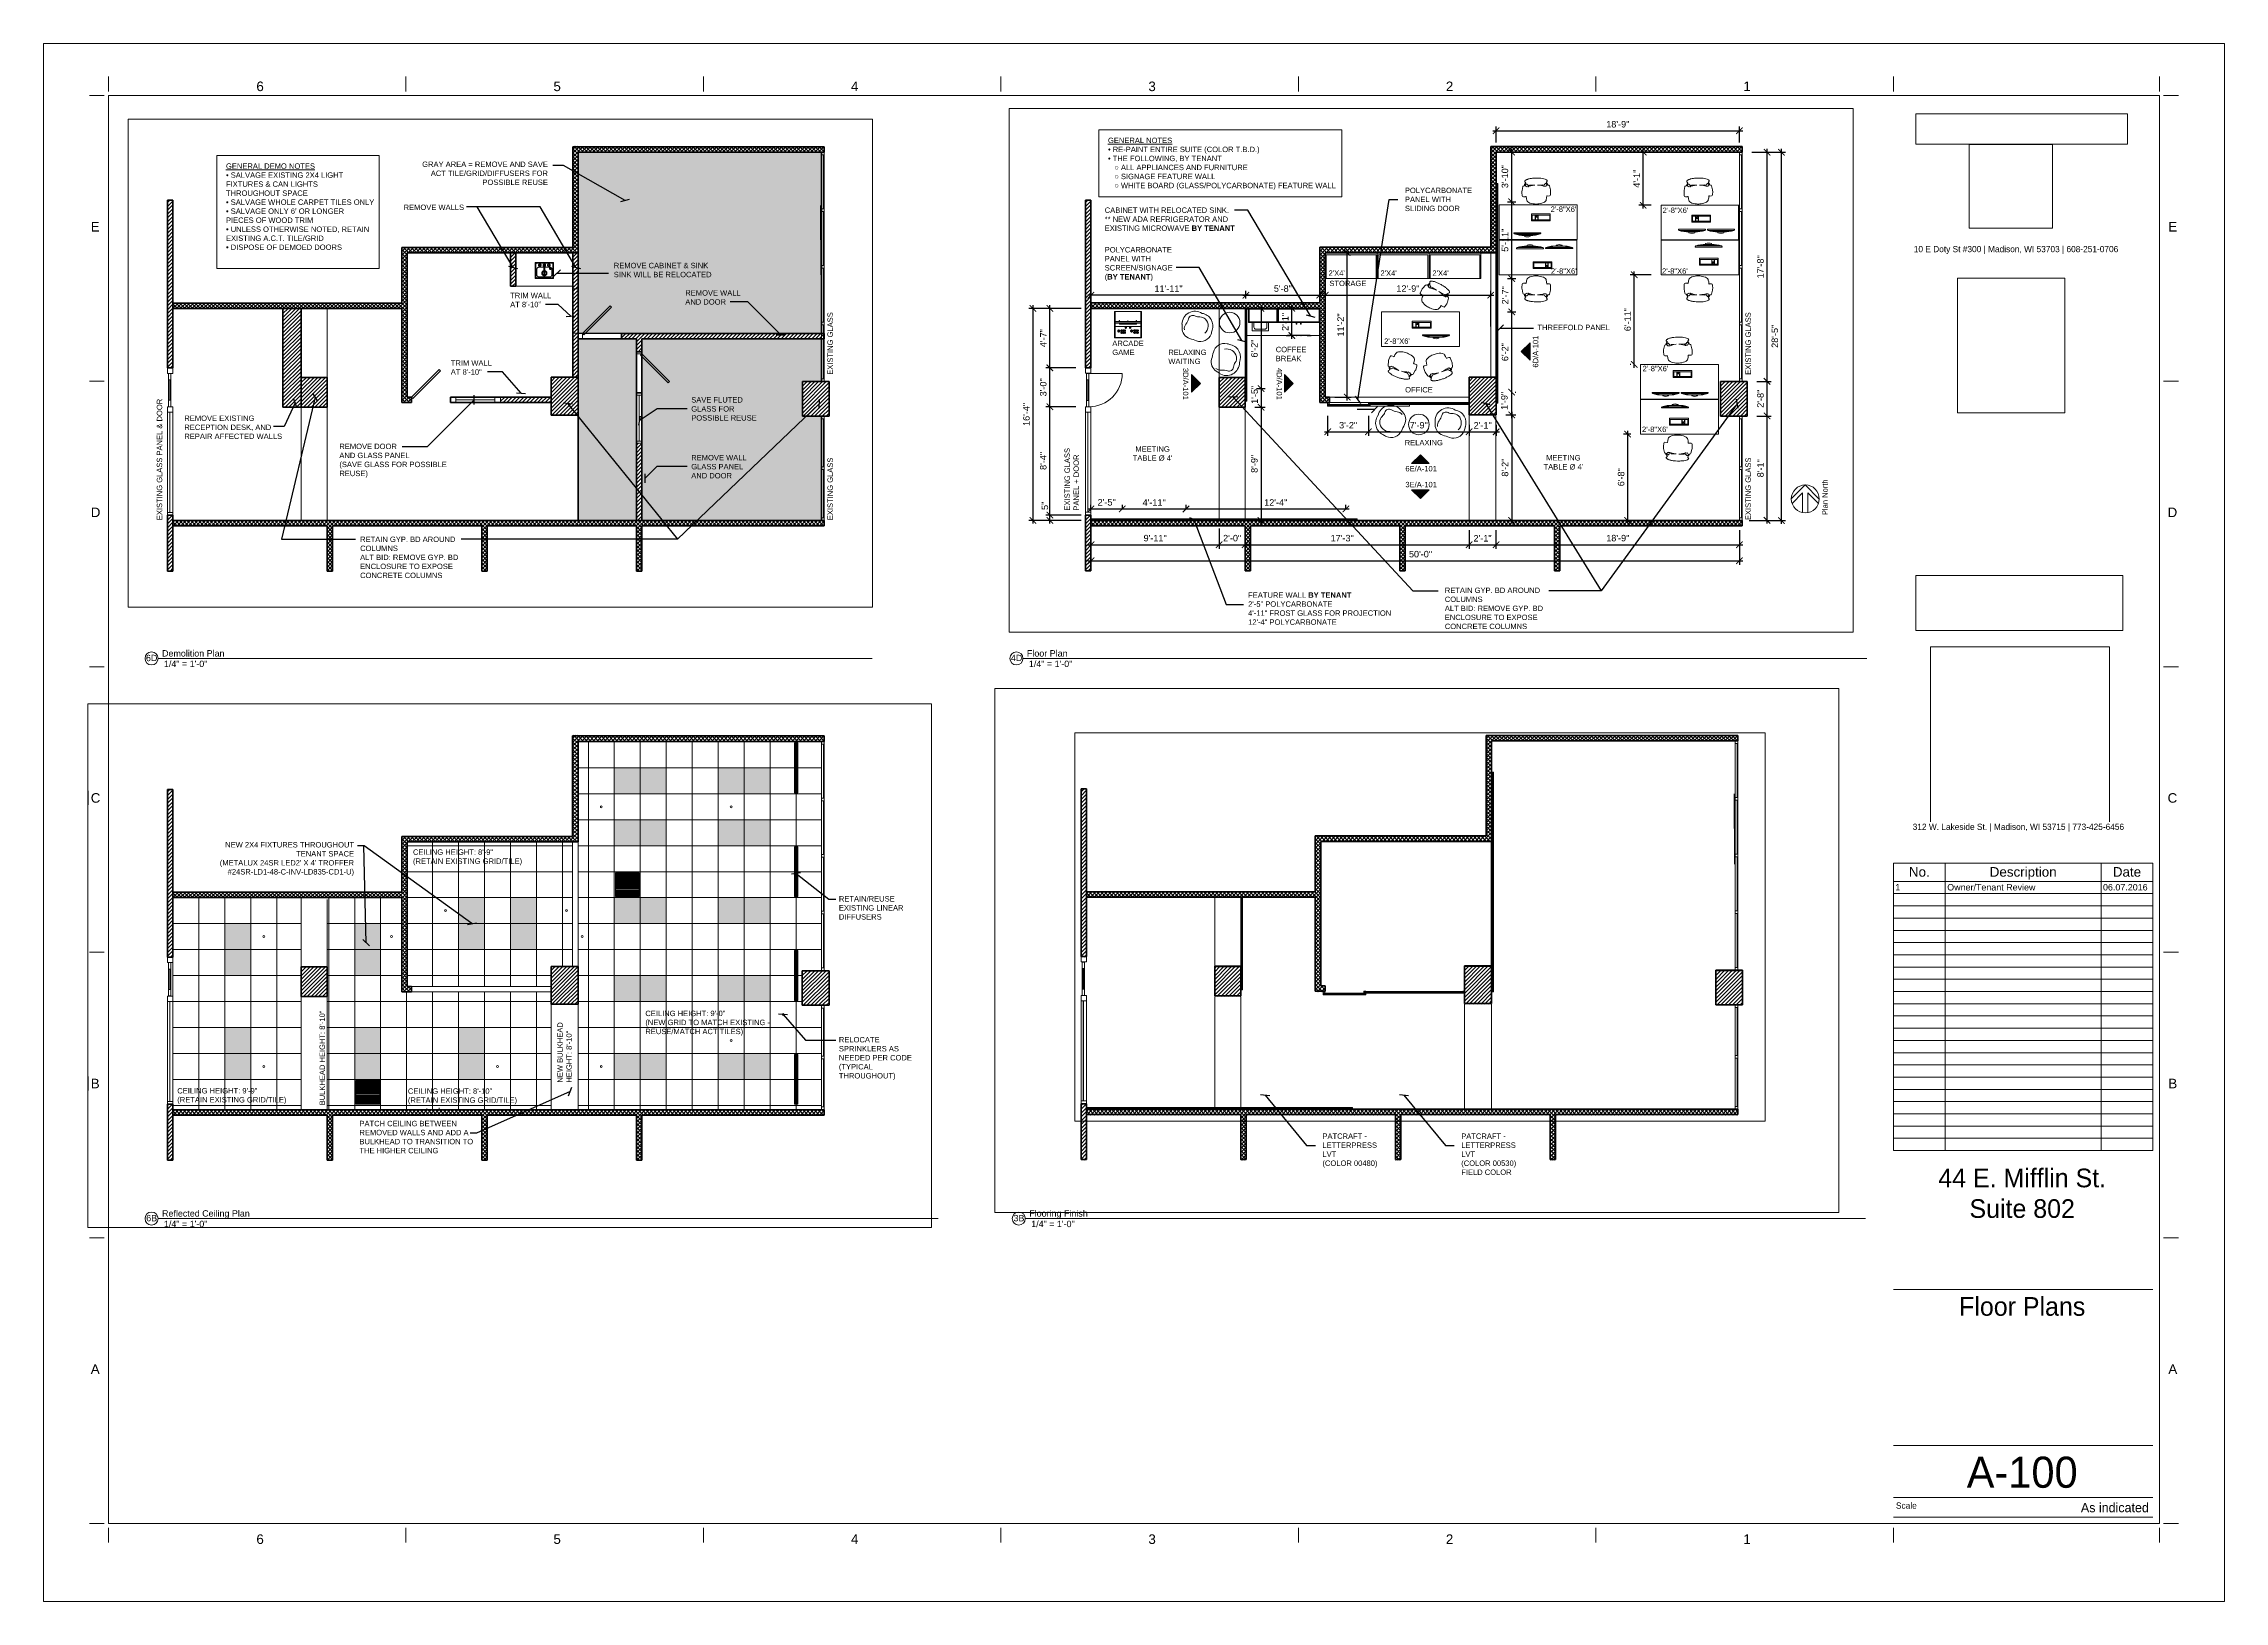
# Paper-space layout 'A-100 - Floor Plans' of a CAD drawing. Extents: x -1.2 to 40.8, y -0.2 to 29.8.
# The model-space entities are those that its viewports show. They can reach past a viewport. Long polylines and large blocks are cut down to what shows.
import ezdxf

# ---------------------------------------------------------------- set-up
doc = ezdxf.new("R2010")
doc.units = 0
doc.header["$LTSCALE"] = 0.5
doc.header["$MEASUREMENT"] = 0
doc.linetypes.add('HIDDEN', pattern=[0.375, 0.25, -0.125])
doc.layers.get('0').update_dxf_attribs({"linetype": 'CONTINUOUS'})
doc.layers.get('DEFPOINTS').update_dxf_attribs({"linetype": 'CONTINUOUS', "lineweight": 5})
for name, color, linetype, lineweight in [('A-DETL-THIN', 151, 'CONTINUOUS', 9), ('Annotations', 40, 'CONTINUOUS', 5), ('Ceiling', 154, 'CONTINUOUS', 5), ('Framing', 142, 'CONTINUOUS', 13), ('G-ANNO-SCHD', 231, 'CONTINUOUS', 9), ('G-ANNO-TTLB', 6, 'CONTINUOUS', 9), ('G-ANNO-TTLB-MEDM', 33, 'CONTINUOUS', 20), ('G-ANNO-TTLB-THIN', 151, 'CONTINUOUS', 9), ('Hatches', 8, 'CONTINUOUS', 5), ('Layout', 154, 'CONTINUOUS', 5), ('Lighting', 143, 'CONTINUOUS', 9), ('Projections', 151, 'HIDDEN', 5), ('Structure', 7, 'CONTINUOUS', 40), ('Viewed', 150, 'CONTINUOUS', 9), ('Walls', 7, 'CONTINUOUS', 35)]:
    doc.layers.add(name, color=color, linetype=linetype, lineweight=lineweight)
doc.layers.add('Demolished', color=7, linetype='HIDDEN', lineweight=5, true_color=0xfa0000)
doc.styles.add('Arial_4', font='arial.ttf', dxfattribs={"height": 0.184412})
doc.styles.add('Arial_5', font='arial.ttf', dxfattribs={"height": 0.122942})
doc.styles.add('Century Gothic_2', font='GOTHIC.TTF', dxfattribs={"height": 0.119759})
doc.styles.add('Century Gothic_3', font='GOTHIC.TTF', dxfattribs={"height": 0.179639})
doc.styles.add('Century Gothic_4', font='GOTHIC.TTF', dxfattribs={"height": 0.598797})
doc.styles.add('Century Gothic_5', font='GOTHIC.TTF', dxfattribs={"height": 0.359278})
doc.styles.get("Standard").update_dxf_attribs({"font": 'arial.ttf'})
doc.dimstyles.new('ARCH', dxfattribs={"dimscale": 96, "dimtxt": 0.0625, "dimasz": 0.0625, "dimexe": 0.04, "dimexo": 0.09375, "dimgap": 0.03125, "dimtad": 1, "dimdec": 0, "dimrnd": 0.0625, "dimzin": 3, "dimdsep": 46, "dimlunit": 4, "dimtxsty": 'Standard', "dimblk1": 'ARCHTICK', "dimblk2": 'ARCHTICK', "dimsah": 1, "dimcen": 0, "dimdle": 0.03125, "dimclrd": 256, "dimclre": 256, "dimclrt": 256, "dimazin": 0, "dimtfac": 1, "dimtdec": 0, "dimtmove": 2, "dimatfit": 3, "dimldrblk": 'OBLIQUE', "dimfxl": 0.3, "dimfxlon": 1, "dimfrac": 2, "dimarcsym": 0})
picture_1 = doc.add_image_def('image2.jpg', size_in_pixel=(101, 101))
picture_2 = doc.add_image_def('image3.jpg', size_in_pixel=(362, 52))
picture_3 = doc.add_image_def('image4.jpg', size_in_pixel=(939, 939))
picture_4 = doc.add_image_def('image5.png', size_in_pixel=(160, 201))
picture_5 = doc.add_image_def('image6.jpg', size_in_pixel=(667, 177))
picture_6 = doc.add_image_def('image1.jpg', size_in_pixel=(1920, 1080))
pattern_1 = [(45, (63665.679, 30900.0605), (-1.767767, 1.767767), [])]
pattern_2 = [(45, (63665.679, 30900.0605), (-1.767767, 1.767767), []), (135, (63665.679, 30900.0605), (-1.767767, -1.767767), [])]
pattern_3 = [(45, (63665.679, 30358.1117), (-1.767767, 1.767767), [])]
pattern_4 = [(45, (63665.679, 30358.1117), (-1.767767, 1.767767), []), (135, (63665.679, 30358.1117), (-1.767767, -1.767767), [])]
pattern_5 = [(45, (63665.679, 29847.8123), (-1.767767, 1.767767), [])]
pattern_6 = [(90, (66238.1225, 31814.1501), (-1.25, 6e-11), []), (90, (66237.9663, 31814.1501), (-1.25, 6e-11), []), (90, (66237.81, 31814.1501), (-1.25, 6e-11), [])]
pattern_7 = [(45, (63665.679, 31480.5731), (-1.767767, 1.767767), [])]

psp = doc.layouts.new('A-100 - Floor Plans')

msp = doc.modelspace()

# ---------------------------------------------------------------- texts
at = {"layer": 'Annotations', "char_height": 5}
for s, insert, width, attachment_point in [('{PATCRAFT - LETTERPRESS LVT\\P(COLOR 00480)}', (66139.2, 32747), 62.364, 1), ('{PATCRAFT - LETTERPRESS\\PLVT\\P(COLOR 00530)\\PFIELD COLOR}', (66267.5, 32747), 62.364, 1), ('{\\LGENERAL NOTES\\P\\l• RE-PAINT ENTIRE SUITE (COLOR T.B.D.)\\P• THE FOLLOWING, BY TENANT\\P   ○ ALL APPLIANCES AND FURNITURE\\P   ○ SIGNAGE FEATURE WALL\\P   ○ WHITE BOARD (GLASS/POLYCARBONATE) FEATURE WALL}', (65936.8, 32542.3), 237.298, 1), ('{CABINET WITH RELOCATED SINK. \\P** NEW ADA REFRIGERATOR AND EXISTING MICROWAVE \\fArial|b1|i0|c0|p34;BY TENANT}', (65933.8, 32477.8), 126.978, 1), ('{POLYCARBONATE PANEL WITH SLIDING DOOR}', (66211.3, 32496.1), 62.364, 1), ('2\'-8"X6\'', (66346, 32478.7), 60.999, 1), ('2\'-8"X6\'', (66449.5, 32477.7), 60.999, 1), ('{POLYCARBONATE PANEL WITH\\PSCREEN/SIGNAGE\\P(\\fArial|b1|i0|c0|p34;BY TENANT\\fArial|b0|i0|c0|p34;)}', (65933.8, 32441.2), 81.974, 1), ("2'X4'", (66140.7, 32419.6), 60.999, 1), ("2'X4'", (66188.7, 32419.6), 60.999, 1), ("2'X4'", (66236.7, 32419.6), 60.999, 1), ('2\'-8"X6\'', (66346.3, 32421.5), 60.999, 1), ('2\'-8"X6\'', (66449, 32421.5), 60.999, 1), ('STORAGE', (66141.5, 32410.1), 60.999, 1), ('{THREEFOLD PANEL}', (66333.8, 32369.4), 78.073, 1), ('ARCADE\\PGAME', (65940.8, 32354.7), 60.999, 1), ('RELAXING\\PWAITING', (65992.6, 32346.4), 60.999, 1), ('COFFEE\\PBREAK', (66091.9, 32349), 60.999, 1), ('2\'-8"X6\'', (66192.1, 32356.7), 60.999, 1), ('2\'-8"X6\'', (66431, 32331.4), 60.999, 1), ('OFFICE', (66211.5, 32311.8), 60.999, 1), ("{\\pxqc;MEETING\\PTABLE %%C 4'}", (65947.5, 32257), 60.999, 1), ('RELAXING', (66211.1, 32262.9), 60.999, 1), ('2\'-8"X6\'', (66430.5, 32275.2), 60.999, 1), ('{6E/A-101}', (66226.3, 32236.3), 38.299, 5), ("{\\pxqc;MEETING\\PTABLE %%C 4'}", (66327.3, 32248.9), 60.999, 1), ('{3E/A-101}', (66226.3, 32221.6), 38.299, 5), ('{FEATURE WALL \\fArial|b1|i0|c0|p34;BY TENANT\\fArial|b0|i0|c0|p34;\\P2\'-5" POLYCARBONATE\\P4\'-11" FROST GLASS FOR PROJECTION\\P12\'-4" POLYCARBONATE}', (66066.4, 32122), 147.474, 1), ('{RETAIN GYP. BD AROUND COLUMNS\\PALT BID: REMOVE GYP. BD ENCLOSURE TO EXPOSE CONCRETE COLUMNS}', (66248.2, 32126.4), 105.226, 1), ('{\\LGENERAL DEMO NOTES\\P\\l• SALVAGE EXISTING 2X4 LIGHT FIXTURES & CAN LIGHTS THROUGHOUT SPACE\\P• SALVAGE WHOLE CARPET TILES ONLY\\P• SALVAGE ONLY 6’ OR LONGER PIECES OF WOOD TRIM\\P• UNLESS OTHERWISE NOTED, RETAIN EXISTING A.C.T. TILE/GRID\\P• DISPOSE OF DEMOED DOORS}', (65970.1, 31976.6), 132.582, 1), ('{GRAY AREA = REMOVE AND SAVE ACT TILE/GRID/DIFFUSERS FOR POSSIBLE REUSE}', (66267.7, 31978.3), 122.939, 3), ('{REMOVE WALLS}', (66134.3, 31938.5), 60.999, 1), ('{REMOVE CABINET & SINK\\PSINK WILL BE RELOCATED}', (66328.6, 31884.7), 114.725, 1), ('TRIM WALL\\PAT 8\'-10"', (66232.8, 31857), 60.999, 1), ('REMOVE WALL\\PAND DOOR', (66394.7, 31859.4), 60.999, 1), ('TRIM WALL\\PAT 8\'-10"', (66177.9, 31794.6), 60.999, 1), ('{SAVE FLUTED GLASS FOR POSSIBLE REUSE}', (66400.2, 31760.5), 60.999, 1), ('{REMOVE EXISTING RECEPTION DESK, AND REPAIR AFFECTED WALLS}', (65931.6, 31743.5), 105.226, 1), ('{REMOVE DOOR\\PAND GLASS PANEL\\P(SAVE GLASS FOR POSSIBLE REUSE)}', (66074.9, 31717.5), 105.226, 1), ('REMOVE WALL\\PGLASS PANEL AND DOOR', (66400.2, 31707.1), 60.999, 1), ('{RETAIN GYP. BD AROUND COLUMNS\\PALT BID: REMOVE GYP. BD ENCLOSURE TO EXPOSE CONCRETE COLUMNS}', (66094.1, 31631.6), 105.226, 1), ("{NEW 2X4 FIXTURES THROUGHOUT TENANT SPACE \\P(METALUX 24SR LED2' X 4' TROFFER\\P#24SR-LD1-48-C-INV-LD835-CD1-U)}", (66088.5, 31383.6), 146.068, 3), ('{CEILING HEIGHT: 8\'-9"\\P(RETAIN EXISTING GRID/TILE)}', (66143, 31376.8), 105.226, 1), ('{RETAIN/REUSE EXISTING LINEAR DIFFUSERS}', (66536.7, 31333.6), 83.132, 1), ('{CEILING HEIGHT: 9\'-0"\\P(NEW GRID TO MATCH EXISTING - REUSE/MATCH ACT TILES)}', (66357.8, 31227.7), 160.284, 1), ('{RELOCATE SPRINKLERS AS NEEDED PER CODE (TYPICAL THROUGHOUT)}', (66536.7, 31203.4), 83.132, 1), ('{CEILING HEIGHT: 9\'-9"\\P(RETAIN EXISTING GRID/TILE)}', (65925.1, 31156.2), 105.226, 1), ('{CEILING HEIGHT: 8\'-10"\\P(RETAIN EXISTING GRID/TILE)}', (66138.3, 31155.9), 105.226, 1), ('PATCH CEILING BETWEEN REMOVED WALLS AND ADD A BULKHEAD TO TRANSITION TO THE HIGHER CEILING ', (66093.5, 31125.9), 105.226, 1)]:
    msp.add_mtext(s, dxfattribs=dict(at, insert=insert, width=width, attachment_point=attachment_point))
for s, insert, width, attachment_point, rotation in [('{EXISTING GLASS}', (66526.1, 32323.1), 91.22, 1, 90), ('{6D/A-101}', (66332.1, 32344.5), 38.299, 5, 90), ('{3D/A-101}', (66008.6, 32314.7), 38.299, 5, 270), ('{4D/A-101}', (66095.2, 32314.7), 38.299, 5, 270), ('{EXISTING GLASS \\PPANEL + DOOR}', (65896.6, 32197.6), 124.264, 1, 90), ('{EXISTING GLASS}', (66526.1, 32188.8), 91.22, 1, 90), ('{EXISTING GLASS }', (66526.1, 31781.2), 91.22, 1, 90), ('{EXISTING GLASS PANEL & DOOR}', (65906.1, 31646.8), 114.919, 1, 90), ('{EXISTING GLASS }', (66526.1, 31646.8), 91.22, 1, 90), ('{BULKHEAD HEIGHT: 8\'-10"}', (66056.6, 31140.2), 105.226, 1, 90), ('{NEW BULKHEAD HEIGHT: 8\'-10"}', (66276.4, 31161.2), 62.736, 1, 90)]:
    msp.add_mtext(s, dxfattribs=dict(at, insert=insert, width=width, attachment_point=attachment_point, rotation=rotation))
at = {"layer": 'Annotations', "insert": (66597.1, 32193.4), "char_height": 5, "attachment_point": 1, "rotation": 90}
msp.add_mtext_dynamic_manual_height_columns('Plan North', width=87.48, gutter_width=2.5, heights=[0], dxfattribs=at)

# ---------------------------------------------------------------- blocks, each defined once
blk = doc.blocks.new('E1 30 x 42 Horizontal - E1 30x42 Horizontal-46795-Floor Plans _ Elevations')
at = {"layer": 'A-DETL-THIN'}
for p, q in [((35.615, 14.233), (35.615, 13.879)), ((36.615, 14.233), (35.615, 14.233)), ((35.615, 13.879), (35.615, 13.644)), ((36.615, 13.879), (35.615, 13.879)), ((39.615, 14.233), (36.615, 14.233)), ((36.615, 14.233), (36.615, 13.879)), ((39.615, 13.879), (36.615, 13.879)), ((36.615, 13.879), (36.615, 13.644)), ((39.615, 14.233), (39.615, 13.879)), ((40.614, 14.233), (39.615, 14.233)), ((39.615, 13.879), (39.615, 13.644)), ((40.614, 13.879), (39.615, 13.879)), ((40.614, 14.233), (40.614, 13.879)), ((40.614, 13.879), (40.614, 13.644)), ((35.615, 13.644), (35.615, 8.697)), ((40.614, 13.644), (35.615, 13.644)), ((36.615, 13.644), (36.615, 8.697)), ((39.615, 13.644), (39.615, 8.697)), ((40.614, 13.644), (40.614, 8.697)), ((40.614, 13.408), (35.615, 13.408)), ((40.614, 13.173), (35.615, 13.173)), ((40.614, 12.937), (35.615, 12.937)), ((40.614, 12.702), (35.615, 12.702)), ((40.614, 12.466), (35.615, 12.466)), ((40.614, 12.23), (35.615, 12.23)), ((40.614, 11.995), (35.615, 11.995)), ((40.614, 11.759), (35.615, 11.759)), ((40.614, 11.524), (35.615, 11.524)), ((40.614, 11.288), (35.615, 11.288)), ((40.614, 11.052), (35.615, 11.052)), ((40.614, 10.817), (35.615, 10.817)), ((40.614, 10.581), (35.615, 10.581)), ((40.614, 10.346), (35.615, 10.346)), ((40.614, 10.11), (35.615, 10.11)), ((40.614, 9.875), (35.615, 9.875)), ((40.614, 9.639), (35.615, 9.639)), ((40.614, 9.403), (35.615, 9.403)), ((40.614, 9.168), (35.615, 9.168)), ((40.614, 8.932), (35.615, 8.932)), ((40.614, 8.697), (35.615, 8.697))]:
    blk.add_line(p, q, dxfattribs=at)
at = {"layer": 'G-ANNO-TTLB-MEDM'}
for p, q in [((1.159, 29.014), (0.872, 29.014)), ((1.24, 29.094), (1.24, 29.381)), ((1.24, 29.014), (1.24, 1.514)), ((40.74, 29.014), (1.24, 29.014)), ((6.969, 29.094), (6.969, 29.381)), ((12.698, 29.094), (12.698, 29.381)), ((18.427, 29.094), (18.427, 29.381)), ((24.156, 29.094), (24.156, 29.381)), ((29.885, 29.094), (29.885, 29.381)), ((35.615, 29.094), (35.615, 29.381)), ((40.74, 29.094), (40.74, 29.381)), ((40.74, 29.014), (40.74, 1.514)), ((40.82, 29.014), (41.108, 29.014)), ((1.159, 23.514), (0.872, 23.514)), ((40.82, 23.514), (41.108, 23.514)), ((1.159, 18.014), (0.872, 18.014)), ((40.82, 18.014), (41.108, 18.014)), ((40.615, 14.233), (35.615, 14.233)), ((1.159, 12.514), (0.872, 12.514)), ((40.82, 12.514), (41.108, 12.514)), ((1.159, 7.014), (0.872, 7.014)), ((40.82, 7.014), (41.108, 7.014)), ((35.615, 6.02), (40.615, 6.02)), ((1.159, 1.514), (0.872, 1.514)), ((1.24, 1.514), (40.74, 1.514)), ((1.24, 1.433), (1.24, 1.146)), ((6.969, 1.433), (6.969, 1.146)), ((12.698, 1.433), (12.698, 1.146)), ((18.427, 1.433), (18.427, 1.146)), ((24.156, 1.433), (24.156, 1.146)), ((29.885, 1.433), (29.885, 1.146)), ((40.615, 1.639), (35.615, 1.639)), ((35.615, 1.433), (35.615, 1.146)), ((40.74, 1.433), (40.74, 1.146)), ((40.82, 1.514), (41.108, 1.514))]:
    blk.add_line(p, q, dxfattribs=at)
at = {"layer": 'G-ANNO-TTLB-THIN'}
for p, q in [((-0.01, 30.014), (41.99, 30.014)), ((-0.01, 0.014), (-0.01, 30.014)), ((41.99, 0.014), (41.99, 30.014)), ((35.615, 3.014), (40.615, 3.014)), ((35.615, 2.014), (40.615, 2.014)), ((-0.01, 0.014), (41.99, 0.014))]:
    blk.add_line(p, q, dxfattribs=at)
at = {"layer": 'G-ANNO-SCHD', "line_spacing_factor": 0.938532}
for s, insert, char_height, width, attachment_point, style in [('No.', (36.115, 14.155), 0.1844, 0.477, 2, 'Arial_4'), ('Description', (38.115, 14.155), 0.18441, 1.53225, 2, 'Arial_4'), ('Date', (40.114, 14.155), 0.1844, 0.648, 2, 'Arial_4'), ('1', (35.652, 13.828), 0.123, 0.114, 1, 'Arial_5'), ('{Owner/Tenant Review}', (36.652, 13.828), 0.12294, 1.98504, 1, 'Arial_5'), ('{06.07.2016}', (39.652, 13.828), 0.12294, 1.026, 1, 'Arial_5')]:
    blk.add_mtext(s, dxfattribs=dict(at, insert=insert, char_height=char_height, width=width, attachment_point=attachment_point, style=style))
at = {"layer": 'G-ANNO-TTLB', "line_spacing_factor": 0.984117}
for s, insert, char_height, width, attachment_point, style in [('{44 E. Mifflin St.\\PSuite 802}', (38.096, 8.348), 0.35928, 5.328, 2, 'Century Gothic_5'), ('As indicated', (40.535, 1.91), 0.17964, 1.8, 3, 'Century Gothic_3')]:
    blk.add_mtext(s, dxfattribs=dict(at, insert=insert, char_height=char_height, width=width, attachment_point=attachment_point, style=style))
at = {"layer": 'Annotations'}
image = blk.add_image(picture_4, insert=(36.851, 22.903), size_in_units=(2.065, 2.595), dxfattribs=at)
image.dxf.flags = 7
image = blk.add_image(picture_5, insert=(36.048, 18.714), size_in_units=(3.983, 1.057), dxfattribs=at)
image.dxf.flags = 7
at = {"layer": 'G-ANNO-TTLB'}
image = blk.add_image(picture_2, insert=(36.046, 28.077), size_in_units=(4.079, 0.586), dxfattribs=at)
image.dxf.flags = 7
image = blk.add_image(picture_1, insert=(37.074, 26.463), size_in_units=(1.607, 1.607), dxfattribs=at)
image.dxf.flags = 7
image = blk.add_image(picture_3, insert=(36.331, 14.955), size_in_units=(3.444, 3.444), dxfattribs=at)
image.dxf.flags = 7
at = {"layer": 'G-ANNO-TTLB', "bg_fill": 3, "box_fill_scale": 1.25, "bg_fill_color": 0, "bg_fill_transparency": 0}
for s, insert, char_height, width, attachment_point, line_spacing_factor, style in [('6', (4.088, 29.283), 0.184, 0.171, 1, 0.938532, 'Arial_4'), ('5', (9.809, 29.283), 0.184, 0.171, 1, 0.938532, 'Arial_4'), ('4', (15.538, 29.283), 0.184, 0.171, 1, 0.938532, 'Arial_4'), ('3', (21.267, 29.283), 0.184, 0.171, 1, 0.938532, 'Arial_4'), ('2', (26.996, 29.283), 0.184, 0.171, 1, 0.938532, 'Arial_4'), ('1', (32.725, 29.283), 0.184, 0.171, 1, 0.938532, 'Arial_4'), ('E', (0.898, 26.579), 0.184, 0.20475, 1, 0.938532, 'Arial_4'), ('E', (41.082, 26.579), 0.184, 0.20475, 3, 0.938532, 'Arial_4'), ('10 E Doty St #300 | Madison, WI 53703 | 608-251-0706', (37.977, 26.117), 0.11976, 5.079, 2, 0.984117, 'Century Gothic_2'), ('D', (0.898, 21.079), 0.184, 0.2205, 1, 0.938532, 'Arial_4'), ('D', (41.082, 21.079), 0.184, 0.2205, 3, 0.938532, 'Arial_4'), ('C', (0.898, 15.579), 0.184, 0.2205, 1, 0.938532, 'Arial_4'), ('C', (41.082, 15.579), 0.184, 0.2205, 3, 0.938532, 'Arial_4'), ('312 W. Lakeside St. | Madison, WI 53715 | 773-425-6456', (38.023, 14.991), 0.11976, 5.238, 2, 0.984117, 'Century Gothic_2'), ('B', (0.898, 10.079), 0.184, 0.20475, 1, 0.938532, 'Arial_4'), ('B', (41.082, 10.079), 0.184, 0.20475, 3, 0.938532, 'Arial_4'), ('A', (0.898, 4.579), 0.184, 0.20475, 1, 0.938532, 'Arial_4'), ('A', (41.082, 4.579), 0.184, 0.20475, 3, 0.938532, 'Arial_4'), ('Scale', (35.665, 1.919), 0.1198, 0.5265, 1, 0.984117, 'Century Gothic_2'), ('6', (4.088, 1.304), 0.184, 0.171, 1, 0.938532, 'Arial_4'), ('5', (9.809, 1.304), 0.184, 0.171, 1, 0.938532, 'Arial_4'), ('4', (15.538, 1.304), 0.184, 0.171, 1, 0.938532, 'Arial_4'), ('3', (21.267, 1.304), 0.184, 0.171, 1, 0.938532, 'Arial_4'), ('2', (26.996, 1.304), 0.184, 0.171, 1, 0.938532, 'Arial_4'), ('1', (32.725, 1.304), 0.184, 0.171, 1, 0.938532, 'Arial_4')]:
    blk.add_mtext(s, dxfattribs=dict(at, insert=insert, char_height=char_height, width=width, attachment_point=attachment_point, line_spacing_factor=line_spacing_factor, style=style))
blk = doc.blocks.new('Viewport - View Title-32371-Floor Plans _ Elevations')
at = {"layer": 'G-ANNO-TTLB'}
for start, end in [(0, 180), (180, 360)]:
    blk.add_arc((-0.125, 0), 0.125, start, end, dxfattribs=at)
blk = doc.blocks.new('button')
at = {"color": 0}
for p, q in [((66703, 37134), (66703, 37135)), ((66731, 37134), (66731, 37135)), ((66734, 37135), (66734, 37135))]:
    blk.add_line(p, q, dxfattribs=at)
for points in [[(66734, 37135), (66734, 37135), (66734, 37135), (66734, 37135), (66734, 37135), (66734, 37135), (66734, 37135), (66734, 37135), (66734, 37136), (66734, 37136), (66734, 37136), (66734, 37136), (66734, 37136), (66734, 37136), (66734, 37136), (66734, 37136), (66734, 37136), (66734, 37136), (66734, 37137), (66734, 37137), (66734, 37137), (66734, 37137), (66734, 37137), (66734, 37137), (66734, 37137), (66734, 37137), (66734, 37137), (66734, 37137), (66734, 37138), (66734, 37138), (66734, 37138), (66734, 37138), (66734, 37138), (66734, 37138), (66734, 37138), (66734, 37138), (66734, 37138), (66734, 37138), (66734, 37139), (66734, 37139), (66734, 37139), (66733, 37139), (66733, 37139), (66733, 37139), (66733, 37139), (66733, 37139), (66733, 37139), (66733, 37139), (66733, 37139), (66733, 37140), (66733, 37140), (66733, 37140), (66733, 37140), (66733, 37140), (66733, 37140), (66733, 37140), (66733, 37140), (66733, 37140), (66733, 37140), (66733, 37141), (66733, 37141), (66733, 37141), (66733, 37141), (66733, 37141), (66733, 37141), (66733, 37141), (66733, 37141), (66733, 37141), (66733, 37141), (66733, 37141), (66733, 37142), (66733, 37142), (66732, 37142), (66732, 37142), (66732, 37142), (66732, 37142), (66732, 37142), (66732, 37142), (66732, 37142), (66732, 37142), (66732, 37142), (66732, 37142), (66732, 37143), (66732, 37143), (66732, 37143), (66732, 37143), (66732, 37143), (66732, 37143), (66732, 37143), (66732, 37143), (66732, 37143), (66732, 37143), (66732, 37143), (66731, 37144), (66731, 37144), (66731, 37144), (66731, 37144), (66731, 37144), (66731, 37144), (66731, 37144), (66731, 37144), (66731, 37144), (66731, 37144), (66731, 37144), (66731, 37144), (66731, 37145), (66731, 37145), (66731, 37145), (66731, 37145), (66731, 37145), (66731, 37145), (66730, 37145), (66730, 37145), (66730, 37145), (66730, 37145), (66730, 37145), (66730, 37145), (66730, 37145), (66730, 37146), (66730, 37146), (66730, 37146), (66730, 37146), (66730, 37146), (66730, 37146), (66730, 37146), (66730, 37146), (66729, 37146), (66729, 37146), (66729, 37146), (66729, 37146), (66729, 37146), (66729, 37146), (66729, 37147), (66729, 37147), (66729, 37147), (66729, 37147), (66729, 37147), (66729, 37147), (66729, 37147), (66729, 37147), (66728, 37147), (66728, 37147), (66728, 37147), (66728, 37147), (66728, 37147), (66728, 37147), (66728, 37148), (66728, 37148), (66728, 37148), (66728, 37148), (66728, 37148), (66728, 37148), (66728, 37148), (66727, 37148), (66727, 37148), (66727, 37148), (66727, 37148), (66727, 37148), (66727, 37148), (66727, 37148), (66727, 37148), (66727, 37148), (66727, 37148), (66727, 37148), (66727, 37149), (66727, 37149), (66726, 37149), (66726, 37149), (66726, 37149), (66726, 37149), (66726, 37149), (66726, 37149), (66726, 37149), (66726, 37149), (66726, 37149), (66726, 37149), (66726, 37149), (66725, 37149), (66725, 37149), (66725, 37149), (66725, 37149), (66725, 37149), (66725, 37150), (66725, 37150), (66725, 37150), (66725, 37150), (66725, 37150), (66725, 37150), (66725, 37150), (66724, 37150), (66724, 37150), (66724, 37150), (66724, 37150), (66724, 37150), (66724, 37150), (66724, 37150), (66724, 37150), (66724, 37150), (66724, 37150), (66724, 37150), (66723, 37150), (66723, 37150), (66723, 37150), (66723, 37150), (66723, 37150), (66723, 37150), (66723, 37150), (66723, 37151), (66723, 37151), (66723, 37151), (66722, 37151), (66722, 37151), (66722, 37151), (66722, 37151), (66722, 37151), (66722, 37151), (66722, 37151), (66722, 37151), (66722, 37151), (66722, 37151), (66722, 37151), (66721, 37151), (66721, 37151), (66721, 37151), (66721, 37151), (66721, 37151), (66721, 37151), (66721, 37151), (66721, 37151), (66721, 37151), (66721, 37151), (66720, 37151), (66720, 37151), (66720, 37151), (66720, 37151), (66720, 37151), (66720, 37151), (66720, 37151), (66720, 37151), (66720, 37151), (66720, 37151), (66719, 37151), (66719, 37151), (66719, 37151), (66719, 37151), (66719, 37151), (66719, 37151), (66719, 37151), (66719, 37151), (66719, 37151), (66719, 37151), (66718, 37151), (66718, 37151), (66718, 37151), (66718, 37151), (66718, 37151), (66718, 37151), (66718, 37151), (66718, 37151), (66718, 37151), (66718, 37151), (66717, 37151), (66717, 37151), (66717, 37151), (66717, 37151), (66717, 37151), (66717, 37151), (66717, 37151), (66717, 37151), (66717, 37151), (66717, 37151), (66716, 37151), (66716, 37151), (66716, 37151), (66716, 37151), (66716, 37151), (66716, 37151), (66716, 37151), (66716, 37151), (66716, 37151), (66716, 37151), (66715, 37151), (66715, 37151), (66715, 37151), (66715, 37151), (66715, 37151), (66715, 37151), (66715, 37151), (66715, 37151), (66715, 37151), (66715, 37151), (66714, 37151), (66714, 37151), (66714, 37151), (66714, 37151), (66714, 37151), (66714, 37151), (66714, 37151), (66714, 37151), (66714, 37151), (66714, 37151), (66713, 37151), (66713, 37151), (66713, 37151), (66713, 37151), (66713, 37151), (66713, 37151), (66713, 37151), (66713, 37151), (66713, 37151), (66713, 37151), (66712, 37151), (66712, 37151), (66712, 37151), (66712, 37151), (66712, 37151), (66712, 37151), (66712, 37151), (66712, 37151), (66712, 37151), (66712, 37151), (66712, 37151), (66711, 37151), (66711, 37151), (66711, 37151), (66711, 37150), (66711, 37150), (66711, 37150), (66711, 37150), (66711, 37150), (66711, 37150), (66711, 37150), (66710, 37150), (66710, 37150), (66710, 37150), (66710, 37150), (66710, 37150), (66710, 37150), (66710, 37150), (66710, 37150), (66710, 37150), (66710, 37150), (66710, 37150), (66709, 37150), (66709, 37150), (66709, 37150), (66709, 37150), (66709, 37150), (66709, 37150), (66709, 37150), (66709, 37149), (66709, 37149), (66709, 37149), (66709, 37149), (66708, 37149), (66708, 37149), (66708, 37149), (66708, 37149), (66708, 37149), (66708, 37149), (66708, 37149), (66708, 37149), (66708, 37149), (66708, 37149), (66708, 37149), (66708, 37149), (66707, 37149), (66707, 37149), (66707, 37148), (66707, 37148), (66707, 37148), (66707, 37148), (66707, 37148), (66707, 37148), (66707, 37148), (66707, 37148), (66707, 37148), (66707, 37148), (66706, 37148), (66706, 37148), (66706, 37148), (66706, 37148), (66706, 37148), (66706, 37148), (66706, 37148), (66706, 37148), (66706, 37147), (66706, 37147), (66706, 37147), (66706, 37147), (66706, 37147), (66705, 37147), (66705, 37147), (66705, 37147), (66705, 37147), (66705, 37147), (66705, 37147), (66705, 37147), (66705, 37147), (66705, 37147), (66705, 37146), (66705, 37146), (66705, 37146), (66705, 37146), (66705, 37146), (66704, 37146), (66704, 37146), (66704, 37146), (66704, 37146), (66704, 37146), (66704, 37146), (66704, 37146), (66704, 37146), (66704, 37146), (66704, 37145), (66704, 37145), (66704, 37145), (66704, 37145), (66704, 37145), (66704, 37145), (66704, 37145), (66703, 37145), (66703, 37145), (66703, 37145), (66703, 37145), (66703, 37145), (66703, 37145), (66703, 37144), (66703, 37144), (66703, 37144), (66703, 37144), (66703, 37144), (66703, 37144), (66703, 37144), (66703, 37144), (66703, 37144), (66703, 37144), (66703, 37144), (66702, 37144), (66702, 37143), (66702, 37143), (66702, 37143), (66702, 37143), (66702, 37143), (66702, 37143), (66702, 37143), (66702, 37143), (66702, 37143), (66702, 37143), (66702, 37143), (66702, 37142), (66702, 37142), (66702, 37142), (66702, 37142), (66702, 37142), (66702, 37142), (66702, 37142), (66702, 37142), (66702, 37142), (66702, 37142), (66701, 37142), (66701, 37142), (66701, 37141), (66701, 37141), (66701, 37141), (66701, 37141), (66701, 37141), (66701, 37141), (66701, 37141), (66701, 37141), (66701, 37141), (66701, 37141), (66701, 37141), (66701, 37140), (66701, 37140), (66701, 37140), (66701, 37140), (66701, 37140), (66701, 37140), (66701, 37140), (66701, 37140), (66701, 37140), (66701, 37140), (66701, 37139), (66701, 37139), (66701, 37139), (66701, 37139), (66701, 37139), (66701, 37139), (66701, 37139), (66700, 37139), (66700, 37139), (66700, 37139), (66700, 37139), (66700, 37138), (66700, 37138), (66700, 37138), (66700, 37138), (66700, 37138), (66700, 37138), (66700, 37138), (66700, 37138), (66700, 37138), (66700, 37138), (66700, 37137), (66700, 37137), (66700, 37137), (66700, 37137), (66700, 37137), (66700, 37137), (66700, 37137), (66700, 37137), (66700, 37137), (66700, 37137), (66700, 37136), (66700, 37136), (66700, 37136), (66700, 37136), (66700, 37136), (66700, 37136), (66700, 37136), (66700, 37136), (66700, 37136), (66700, 37136), (66700, 37135), (66700, 37135), (66700, 37135), (66700, 37135), (66700, 37135), (66700, 37135), (66700, 37135), (66700, 37135)], [(66734, 37135), (66734, 37135), (66734, 37135), (66734, 37135), (66734, 37135), (66734, 37135), (66734, 37136), (66734, 37136), (66734, 37136), (66734, 37136), (66734, 37136), (66734, 37136), (66734, 37136), (66734, 37136), (66734, 37136), (66734, 37136), (66734, 37137), (66734, 37137), (66734, 37137), (66734, 37137), (66734, 37137), (66734, 37137), (66734, 37137), (66734, 37137), (66734, 37137), (66734, 37137), (66734, 37138), (66734, 37138), (66734, 37138), (66734, 37138), (66734, 37138), (66734, 37138), (66734, 37138), (66734, 37138), (66734, 37138), (66734, 37138), (66734, 37138), (66734, 37139), (66734, 37139), (66734, 37139), (66734, 37139), (66733, 37139), (66733, 37139), (66733, 37139), (66733, 37139), (66733, 37139), (66733, 37139), (66733, 37140), (66733, 37140), (66733, 37140), (66733, 37140), (66733, 37140), (66733, 37140), (66733, 37140), (66733, 37140), (66733, 37140), (66733, 37140), (66733, 37140), (66733, 37141), (66733, 37141), (66733, 37141), (66733, 37141), (66733, 37141), (66733, 37141), (66733, 37141), (66733, 37141), (66733, 37141), (66733, 37141), (66733, 37142), (66733, 37142), (66733, 37142), (66733, 37142), (66732, 37142), (66732, 37142), (66732, 37142), (66732, 37142), (66732, 37142), (66732, 37142), (66732, 37142), (66732, 37142), (66732, 37143), (66732, 37143), (66732, 37143), (66732, 37143), (66732, 37143), (66732, 37143), (66732, 37143), (66732, 37143), (66732, 37143), (66732, 37143), (66732, 37143), (66732, 37144), (66732, 37144), (66731, 37144), (66731, 37144), (66731, 37144), (66731, 37144), (66731, 37144), (66731, 37144), (66731, 37144), (66731, 37144), (66731, 37144), (66731, 37144), (66731, 37145), (66731, 37145), (66731, 37145), (66731, 37145), (66731, 37145), (66731, 37145), (66731, 37145), (66731, 37145), (66730, 37145), (66730, 37145), (66730, 37145), (66730, 37145), (66730, 37145), (66730, 37146), (66730, 37146), (66730, 37146), (66730, 37146), (66730, 37146), (66730, 37146), (66730, 37146), (66730, 37146), (66730, 37146), (66730, 37146), (66729, 37146), (66729, 37146), (66729, 37146), (66729, 37147), (66729, 37147), (66729, 37147), (66729, 37147), (66729, 37147), (66729, 37147), (66729, 37147), (66729, 37147), (66729, 37147), (66729, 37147), (66729, 37147), (66728, 37147), (66728, 37147), (66728, 37147), (66728, 37147), (66728, 37148), (66728, 37148), (66728, 37148), (66728, 37148), (66728, 37148), (66728, 37148), (66728, 37148), (66728, 37148), (66728, 37148), (66727, 37148), (66727, 37148), (66727, 37148), (66727, 37148), (66727, 37148), (66727, 37148), (66727, 37148), (66727, 37148), (66727, 37149), (66727, 37149), (66727, 37149), (66727, 37149), (66727, 37149), (66726, 37149), (66726, 37149), (66726, 37149), (66726, 37149), (66726, 37149), (66726, 37149), (66726, 37149), (66726, 37149), (66726, 37149), (66726, 37149), (66726, 37149), (66725, 37149), (66725, 37150), (66725, 37150), (66725, 37150), (66725, 37150), (66725, 37150), (66725, 37150), (66725, 37150), (66725, 37150), (66725, 37150), (66725, 37150), (66725, 37150), (66724, 37150), (66724, 37150), (66724, 37150), (66724, 37150), (66724, 37150), (66724, 37150), (66724, 37150), (66724, 37150), (66724, 37150), (66724, 37150), (66724, 37150), (66723, 37150), (66723, 37150), (66723, 37151), (66723, 37151), (66723, 37151), (66723, 37151), (66723, 37151), (66723, 37151), (66723, 37151), (66723, 37151), (66722, 37151), (66722, 37151), (66722, 37151), (66722, 37151), (66722, 37151), (66722, 37151), (66722, 37151), (66722, 37151), (66722, 37151), (66722, 37151), (66722, 37151), (66721, 37151), (66721, 37151), (66721, 37151), (66721, 37151), (66721, 37151), (66721, 37151), (66721, 37151), (66721, 37151), (66721, 37151), (66721, 37151), (66720, 37151), (66720, 37151), (66720, 37151), (66720, 37151), (66720, 37151), (66720, 37151), (66720, 37151), (66720, 37151), (66720, 37151), (66720, 37151), (66719, 37151), (66719, 37152), (66719, 37152), (66719, 37152), (66719, 37152), (66719, 37152), (66719, 37152), (66719, 37152), (66719, 37152), (66719, 37152), (66718, 37152), (66718, 37152), (66718, 37152), (66718, 37152), (66718, 37152), (66718, 37152), (66718, 37152), (66718, 37152), (66718, 37152), (66718, 37152), (66717, 37152), (66717, 37152), (66717, 37152), (66717, 37152), (66717, 37152), (66717, 37152), (66717, 37152), (66717, 37152), (66717, 37152), (66717, 37152), (66716, 37152), (66716, 37152), (66716, 37152), (66716, 37152), (66716, 37152), (66716, 37152), (66716, 37152), (66716, 37152), (66716, 37152), (66716, 37152), (66715, 37152), (66715, 37152), (66715, 37152), (66715, 37152), (66715, 37152), (66715, 37152), (66715, 37152), (66715, 37152), (66715, 37152), (66715, 37151), (66714, 37151), (66714, 37151), (66714, 37151), (66714, 37151), (66714, 37151), (66714, 37151), (66714, 37151), (66714, 37151), (66714, 37151), (66714, 37151), (66713, 37151), (66713, 37151), (66713, 37151), (66713, 37151), (66713, 37151), (66713, 37151), (66713, 37151), (66713, 37151), (66713, 37151), (66713, 37151), (66712, 37151), (66712, 37151), (66712, 37151), (66712, 37151), (66712, 37151), (66712, 37151), (66712, 37151), (66712, 37151), (66712, 37151), (66712, 37151), (66712, 37151), (66711, 37151), (66711, 37151), (66711, 37151), (66711, 37151), (66711, 37151), (66711, 37151), (66711, 37151), (66711, 37151), (66711, 37150), (66711, 37150), (66710, 37150), (66710, 37150), (66710, 37150), (66710, 37150), (66710, 37150), (66710, 37150), (66710, 37150), (66710, 37150), (66710, 37150), (66710, 37150), (66710, 37150), (66709, 37150), (66709, 37150), (66709, 37150), (66709, 37150), (66709, 37150), (66709, 37150), (66709, 37150), (66709, 37150), (66709, 37150), (66709, 37150), (66709, 37150), (66708, 37149), (66708, 37149), (66708, 37149), (66708, 37149), (66708, 37149), (66708, 37149), (66708, 37149), (66708, 37149), (66708, 37149), (66708, 37149), (66708, 37149), (66708, 37149), (66707, 37149), (66707, 37149), (66707, 37149), (66707, 37149), (66707, 37149), (66707, 37148), (66707, 37148), (66707, 37148), (66707, 37148), (66707, 37148), (66707, 37148), (66707, 37148), (66706, 37148), (66706, 37148), (66706, 37148), (66706, 37148), (66706, 37148), (66706, 37148), (66706, 37148), (66706, 37148), (66706, 37148), (66706, 37148), (66706, 37147), (66706, 37147), (66706, 37147), (66705, 37147), (66705, 37147), (66705, 37147), (66705, 37147), (66705, 37147), (66705, 37147), (66705, 37147), (66705, 37147), (66705, 37147), (66705, 37147), (66705, 37147), (66705, 37147), (66705, 37146), (66705, 37146), (66704, 37146), (66704, 37146), (66704, 37146), (66704, 37146), (66704, 37146), (66704, 37146), (66704, 37146), (66704, 37146), (66704, 37146), (66704, 37146), (66704, 37146), (66704, 37145), (66704, 37145), (66704, 37145), (66704, 37145), (66704, 37145), (66703, 37145), (66703, 37145), (66703, 37145), (66703, 37145), (66703, 37145), (66703, 37145), (66703, 37145), (66703, 37145), (66703, 37144), (66703, 37144), (66703, 37144), (66703, 37144), (66703, 37144), (66703, 37144), (66703, 37144), (66703, 37144), (66703, 37144), (66702, 37144), (66702, 37144), (66702, 37144), (66702, 37143), (66702, 37143), (66702, 37143), (66702, 37143), (66702, 37143), (66702, 37143), (66702, 37143), (66702, 37143), (66702, 37143), (66702, 37143), (66702, 37143), (66702, 37142), (66702, 37142), (66702, 37142), (66702, 37142), (66702, 37142), (66702, 37142), (66702, 37142), (66702, 37142), (66701, 37142), (66701, 37142), (66701, 37142), (66701, 37142), (66701, 37141), (66701, 37141), (66701, 37141), (66701, 37141), (66701, 37141), (66701, 37141), (66701, 37141), (66701, 37141), (66701, 37141), (66701, 37141), (66701, 37140), (66701, 37140), (66701, 37140), (66701, 37140), (66701, 37140), (66701, 37140), (66701, 37140), (66701, 37140), (66701, 37140), (66701, 37140), (66701, 37140), (66701, 37139), (66701, 37139), (66701, 37139), (66701, 37139), (66701, 37139), (66700, 37139), (66700, 37139), (66700, 37139), (66700, 37139), (66700, 37139), (66700, 37138), (66700, 37138), (66700, 37138), (66700, 37138), (66700, 37138), (66700, 37138), (66700, 37138), (66700, 37138), (66700, 37138), (66700, 37138), (66700, 37138), (66700, 37137), (66700, 37137), (66700, 37137), (66700, 37137), (66700, 37137), (66700, 37137), (66700, 37137), (66700, 37137), (66700, 37137), (66700, 37137), (66700, 37136), (66700, 37136), (66700, 37136), (66700, 37136), (66700, 37136), (66700, 37136), (66700, 37136), (66700, 37136), (66700, 37136), (66700, 37136), (66700, 37135), (66700, 37135), (66700, 37135), (66700, 37135), (66700, 37135), (66700, 37135)], [(66700, 37135), (66700, 37135), (66700, 37135), (66700, 37134), (66700, 37134), (66700, 37134), (66700, 37134), (66700, 37134), (66700, 37134), (66700, 37134), (66700, 37134), (66700, 37134), (66700, 37134), (66700, 37133), (66700, 37133), (66700, 37133), (66700, 37133), (66700, 37133), (66700, 37133), (66700, 37133), (66700, 37133), (66700, 37133), (66700, 37133), (66700, 37133), (66700, 37132), (66700, 37132), (66700, 37132), (66700, 37132), (66700, 37132), (66700, 37132), (66700, 37132), (66700, 37132), (66700, 37132), (66700, 37132), (66700, 37131), (66700, 37131), (66700, 37131), (66700, 37131), (66700, 37131), (66700, 37131), (66700, 37131), (66700, 37131), (66701, 37131), (66701, 37131), (66701, 37130), (66701, 37130), (66701, 37130), (66701, 37130), (66701, 37130), (66701, 37130), (66701, 37130), (66701, 37130), (66701, 37130), (66701, 37130), (66701, 37130), (66701, 37129), (66701, 37129), (66701, 37129), (66701, 37129), (66701, 37129), (66701, 37129), (66701, 37129), (66701, 37129), (66701, 37129), (66701, 37129), (66701, 37128), (66701, 37128), (66701, 37128), (66701, 37128), (66701, 37128), (66701, 37128), (66701, 37128), (66702, 37128), (66702, 37128), (66702, 37128), (66702, 37128), (66702, 37128), (66702, 37127), (66702, 37127), (66702, 37127), (66702, 37127), (66702, 37127), (66702, 37127), (66702, 37127), (66702, 37127), (66702, 37127), (66702, 37127), (66702, 37127), (66702, 37126), (66702, 37126), (66702, 37126), (66702, 37126), (66702, 37126), (66702, 37126), (66703, 37126), (66703, 37126), (66703, 37126), (66703, 37126), (66703, 37126), (66703, 37126), (66703, 37125), (66703, 37125), (66703, 37125), (66703, 37125), (66703, 37125), (66703, 37125), (66703, 37125), (66703, 37125), (66703, 37125), (66703, 37125), (66703, 37125), (66704, 37125), (66704, 37124), (66704, 37124), (66704, 37124), (66704, 37124), (66704, 37124), (66704, 37124), (66704, 37124), (66704, 37124), (66704, 37124), (66704, 37124), (66704, 37124), (66704, 37124), (66704, 37124), (66704, 37123), (66704, 37123), (66705, 37123), (66705, 37123), (66705, 37123), (66705, 37123), (66705, 37123), (66705, 37123), (66705, 37123), (66705, 37123), (66705, 37123), (66705, 37123), (66705, 37123), (66705, 37123), (66705, 37123), (66705, 37122), (66706, 37122), (66706, 37122), (66706, 37122), (66706, 37122), (66706, 37122), (66706, 37122), (66706, 37122), (66706, 37122), (66706, 37122), (66706, 37122), (66706, 37122), (66706, 37122), (66706, 37122), (66707, 37122), (66707, 37121), (66707, 37121), (66707, 37121), (66707, 37121), (66707, 37121), (66707, 37121), (66707, 37121), (66707, 37121), (66707, 37121), (66707, 37121), (66707, 37121), (66708, 37121), (66708, 37121), (66708, 37121), (66708, 37121), (66708, 37121), (66708, 37121), (66708, 37121), (66708, 37120), (66708, 37120), (66708, 37120), (66708, 37120), (66708, 37120), (66709, 37120), (66709, 37120), (66709, 37120), (66709, 37120), (66709, 37120), (66709, 37120), (66709, 37120), (66709, 37120), (66709, 37120), (66709, 37120), (66709, 37120), (66710, 37120), (66710, 37120), (66710, 37120), (66710, 37120), (66710, 37120), (66710, 37120), (66710, 37119), (66710, 37119), (66710, 37119), (66710, 37119), (66710, 37119), (66711, 37119), (66711, 37119), (66711, 37119), (66711, 37119), (66711, 37119), (66711, 37119), (66711, 37119), (66711, 37119), (66711, 37119), (66711, 37119), (66712, 37119), (66712, 37119), (66712, 37119), (66712, 37119), (66712, 37119), (66712, 37119), (66712, 37119), (66712, 37119), (66712, 37119), (66712, 37119), (66712, 37119), (66713, 37119), (66713, 37119), (66713, 37119), (66713, 37119), (66713, 37119), (66713, 37118), (66713, 37118), (66713, 37118), (66713, 37118), (66713, 37118), (66714, 37118), (66714, 37118), (66714, 37118), (66714, 37118), (66714, 37118), (66714, 37118), (66714, 37118), (66714, 37118), (66714, 37118), (66714, 37118), (66715, 37118), (66715, 37118), (66715, 37118), (66715, 37118), (66715, 37118), (66715, 37118), (66715, 37118), (66715, 37118), (66715, 37118), (66715, 37118), (66716, 37118), (66716, 37118), (66716, 37118), (66716, 37118), (66716, 37118), (66716, 37118), (66716, 37118), (66716, 37118), (66716, 37118), (66716, 37118), (66717, 37118), (66717, 37118), (66717, 37118), (66717, 37118), (66717, 37118), (66717, 37118), (66717, 37118), (66717, 37118), (66717, 37118), (66717, 37118), (66718, 37118), (66718, 37118), (66718, 37118), (66718, 37118), (66718, 37118), (66718, 37118), (66718, 37118), (66718, 37118), (66718, 37118), (66718, 37118), (66719, 37118), (66719, 37118), (66719, 37118), (66719, 37118), (66719, 37118), (66719, 37118), (66719, 37118), (66719, 37118), (66719, 37118), (66719, 37118), (66720, 37118), (66720, 37118), (66720, 37118), (66720, 37118), (66720, 37118), (66720, 37118), (66720, 37118), (66720, 37118), (66720, 37118), (66720, 37118), (66721, 37118), (66721, 37118), (66721, 37118), (66721, 37118), (66721, 37118), (66721, 37119), (66721, 37119), (66721, 37119), (66721, 37119), (66721, 37119), (66722, 37119), (66722, 37119), (66722, 37119), (66722, 37119), (66722, 37119), (66722, 37119), (66722, 37119), (66722, 37119), (66722, 37119), (66722, 37119), (66722, 37119), (66723, 37119), (66723, 37119), (66723, 37119), (66723, 37119), (66723, 37119), (66723, 37119), (66723, 37119), (66723, 37119), (66723, 37119), (66723, 37119), (66724, 37119), (66724, 37119), (66724, 37119), (66724, 37119), (66724, 37119), (66724, 37120), (66724, 37120), (66724, 37120), (66724, 37120), (66724, 37120), (66724, 37120), (66725, 37120), (66725, 37120), (66725, 37120), (66725, 37120), (66725, 37120), (66725, 37120), (66725, 37120), (66725, 37120), (66725, 37120), (66725, 37120), (66725, 37120), (66725, 37120), (66726, 37120), (66726, 37120), (66726, 37120), (66726, 37120), (66726, 37121), (66726, 37121), (66726, 37121), (66726, 37121), (66726, 37121), (66726, 37121), (66726, 37121), (66727, 37121), (66727, 37121), (66727, 37121), (66727, 37121), (66727, 37121), (66727, 37121), (66727, 37121), (66727, 37121), (66727, 37121), (66727, 37121), (66727, 37121), (66727, 37122), (66727, 37122), (66728, 37122), (66728, 37122), (66728, 37122), (66728, 37122), (66728, 37122), (66728, 37122), (66728, 37122), (66728, 37122), (66728, 37122), (66728, 37122), (66728, 37122), (66728, 37122), (66728, 37122), (66729, 37123), (66729, 37123), (66729, 37123), (66729, 37123), (66729, 37123), (66729, 37123), (66729, 37123), (66729, 37123), (66729, 37123), (66729, 37123), (66729, 37123), (66729, 37123), (66729, 37123), (66729, 37123), (66730, 37123), (66730, 37124), (66730, 37124), (66730, 37124), (66730, 37124), (66730, 37124), (66730, 37124), (66730, 37124), (66730, 37124), (66730, 37124), (66730, 37124), (66730, 37124), (66730, 37124), (66730, 37124), (66730, 37125), (66731, 37125), (66731, 37125), (66731, 37125), (66731, 37125), (66731, 37125), (66731, 37125), (66731, 37125), (66731, 37125), (66731, 37125), (66731, 37125), (66731, 37125), (66731, 37126), (66731, 37126), (66731, 37126), (66731, 37126), (66731, 37126), (66731, 37126), (66731, 37126), (66732, 37126), (66732, 37126), (66732, 37126), (66732, 37126), (66732, 37126), (66732, 37127), (66732, 37127), (66732, 37127), (66732, 37127), (66732, 37127), (66732, 37127), (66732, 37127), (66732, 37127), (66732, 37127), (66732, 37127), (66732, 37127), (66732, 37128), (66732, 37128), (66732, 37128), (66732, 37128), (66732, 37128), (66733, 37128), (66733, 37128), (66733, 37128), (66733, 37128), (66733, 37128), (66733, 37128), (66733, 37128), (66733, 37129), (66733, 37129), (66733, 37129), (66733, 37129), (66733, 37129), (66733, 37129), (66733, 37129), (66733, 37129), (66733, 37129), (66733, 37129), (66733, 37130), (66733, 37130), (66733, 37130), (66733, 37130), (66733, 37130), (66733, 37130), (66733, 37130), (66733, 37130), (66733, 37130), (66733, 37130), (66733, 37130), (66733, 37131), (66733, 37131), (66733, 37131), (66734, 37131), (66734, 37131), (66734, 37131), (66734, 37131), (66734, 37131), (66734, 37131), (66734, 37131), (66734, 37132), (66734, 37132), (66734, 37132), (66734, 37132), (66734, 37132), (66734, 37132), (66734, 37132), (66734, 37132), (66734, 37132), (66734, 37132), (66734, 37133), (66734, 37133), (66734, 37133), (66734, 37133), (66734, 37133), (66734, 37133), (66734, 37133), (66734, 37133), (66734, 37133), (66734, 37133), (66734, 37133), (66734, 37134), (66734, 37134), (66734, 37134), (66734, 37134), (66734, 37134), (66734, 37134), (66734, 37134), (66734, 37134), (66734, 37134), (66734, 37134), (66734, 37135), (66734, 37135), (66734, 37135)], [(66731, 37135), (66731, 37135), (66731, 37135), (66731, 37135), (66731, 37135), (66731, 37135), (66731, 37135), (66731, 37135), (66731, 37136), (66731, 37136), (66731, 37136), (66731, 37136), (66731, 37136), (66731, 37136), (66731, 37136), (66731, 37136), (66731, 37136), (66731, 37136), (66731, 37137), (66731, 37137), (66731, 37137), (66731, 37137), (66731, 37137), (66731, 37137), (66731, 37137), (66731, 37137), (66731, 37137), (66731, 37137), (66731, 37138), (66731, 37138), (66731, 37138), (66731, 37138), (66731, 37138), (66731, 37138), (66731, 37138), (66731, 37138), (66731, 37138), (66730, 37138), (66730, 37138), (66730, 37139), (66730, 37139), (66730, 37139), (66730, 37139), (66730, 37139), (66730, 37139), (66730, 37139), (66730, 37139), (66730, 37139), (66730, 37139), (66730, 37140), (66730, 37140), (66730, 37140), (66730, 37140), (66730, 37140), (66730, 37140), (66730, 37140), (66730, 37140), (66730, 37140), (66730, 37140), (66730, 37140), (66730, 37141), (66730, 37141), (66730, 37141), (66730, 37141), (66730, 37141), (66729, 37141), (66729, 37141), (66729, 37141), (66729, 37141), (66729, 37141), (66729, 37141), (66729, 37142), (66729, 37142), (66729, 37142), (66729, 37142), (66729, 37142), (66729, 37142), (66729, 37142), (66729, 37142), (66729, 37142), (66729, 37142), (66729, 37142), (66729, 37142), (66729, 37143), (66729, 37143), (66728, 37143), (66728, 37143), (66728, 37143), (66728, 37143), (66728, 37143), (66728, 37143), (66728, 37143), (66728, 37143), (66728, 37143), (66728, 37143), (66728, 37143), (66728, 37144), (66728, 37144), (66728, 37144), (66728, 37144), (66728, 37144), (66727, 37144), (66727, 37144), (66727, 37144), (66727, 37144), (66727, 37144), (66727, 37144), (66727, 37144), (66727, 37144), (66727, 37145), (66727, 37145), (66727, 37145), (66727, 37145), (66727, 37145), (66727, 37145), (66726, 37145), (66726, 37145), (66726, 37145), (66726, 37145), (66726, 37145), (66726, 37145), (66726, 37145), (66726, 37145), (66726, 37145), (66726, 37146), (66726, 37146), (66726, 37146), (66726, 37146), (66725, 37146), (66725, 37146), (66725, 37146), (66725, 37146), (66725, 37146), (66725, 37146), (66725, 37146), (66725, 37146), (66725, 37146), (66725, 37146), (66725, 37146), (66725, 37146), (66724, 37146), (66724, 37146), (66724, 37147), (66724, 37147), (66724, 37147), (66724, 37147), (66724, 37147), (66724, 37147), (66724, 37147), (66724, 37147), (66724, 37147), (66724, 37147), (66723, 37147), (66723, 37147), (66723, 37147), (66723, 37147), (66723, 37147), (66723, 37147), (66723, 37147), (66723, 37147), (66723, 37147), (66723, 37147), (66723, 37147), (66722, 37147), (66722, 37148), (66722, 37148), (66722, 37148), (66722, 37148), (66722, 37148), (66722, 37148), (66722, 37148), (66722, 37148), (66722, 37148), (66721, 37148), (66721, 37148), (66721, 37148), (66721, 37148), (66721, 37148), (66721, 37148), (66721, 37148), (66721, 37148), (66721, 37148), (66721, 37148), (66721, 37148), (66720, 37148), (66720, 37148), (66720, 37148), (66720, 37148), (66720, 37148), (66720, 37148), (66720, 37148), (66720, 37148), (66720, 37148), (66720, 37148), (66719, 37148), (66719, 37148), (66719, 37148), (66719, 37148), (66719, 37148), (66719, 37148), (66719, 37148), (66719, 37148), (66719, 37148), (66719, 37148), (66718, 37148), (66718, 37148), (66718, 37148), (66718, 37148), (66718, 37148), (66718, 37148), (66718, 37148), (66718, 37149), (66718, 37149), (66718, 37149), (66717, 37149), (66717, 37149), (66717, 37149), (66717, 37149), (66717, 37149), (66717, 37149), (66717, 37149), (66717, 37149), (66717, 37149), (66717, 37149), (66716, 37149), (66716, 37149), (66716, 37149), (66716, 37148), (66716, 37148), (66716, 37148), (66716, 37148), (66716, 37148), (66716, 37148), (66716, 37148), (66715, 37148), (66715, 37148), (66715, 37148), (66715, 37148), (66715, 37148), (66715, 37148), (66715, 37148), (66715, 37148), (66715, 37148), (66715, 37148), (66714, 37148), (66714, 37148), (66714, 37148), (66714, 37148), (66714, 37148), (66714, 37148), (66714, 37148), (66714, 37148), (66714, 37148), (66714, 37148), (66713, 37148), (66713, 37148), (66713, 37148), (66713, 37148), (66713, 37148), (66713, 37148), (66713, 37148), (66713, 37148), (66713, 37148), (66713, 37148), (66712, 37148), (66712, 37148), (66712, 37148), (66712, 37148), (66712, 37148), (66712, 37148), (66712, 37148), (66712, 37148), (66712, 37148), (66712, 37148), (66712, 37147), (66711, 37147), (66711, 37147), (66711, 37147), (66711, 37147), (66711, 37147), (66711, 37147), (66711, 37147), (66711, 37147), (66711, 37147), (66711, 37147), (66711, 37147), (66710, 37147), (66710, 37147), (66710, 37147), (66710, 37147), (66710, 37147), (66710, 37147), (66710, 37147), (66710, 37147), (66710, 37147), (66710, 37147), (66710, 37146), (66710, 37146), (66709, 37146), (66709, 37146), (66709, 37146), (66709, 37146), (66709, 37146), (66709, 37146), (66709, 37146), (66709, 37146), (66709, 37146), (66709, 37146), (66709, 37146), (66709, 37146), (66708, 37146), (66708, 37146), (66708, 37146), (66708, 37146), (66708, 37145), (66708, 37145), (66708, 37145), (66708, 37145), (66708, 37145), (66708, 37145), (66708, 37145), (66708, 37145), (66708, 37145), (66707, 37145), (66707, 37145), (66707, 37145), (66707, 37145), (66707, 37145), (66707, 37145), (66707, 37144), (66707, 37144), (66707, 37144), (66707, 37144), (66707, 37144), (66707, 37144), (66707, 37144), (66707, 37144), (66706, 37144), (66706, 37144), (66706, 37144), (66706, 37144), (66706, 37144), (66706, 37143), (66706, 37143), (66706, 37143), (66706, 37143), (66706, 37143), (66706, 37143), (66706, 37143), (66706, 37143), (66706, 37143), (66706, 37143), (66706, 37143), (66705, 37143), (66705, 37143), (66705, 37142), (66705, 37142), (66705, 37142), (66705, 37142), (66705, 37142), (66705, 37142), (66705, 37142), (66705, 37142), (66705, 37142), (66705, 37142), (66705, 37142), (66705, 37142), (66705, 37141), (66705, 37141), (66705, 37141), (66705, 37141), (66705, 37141), (66704, 37141), (66704, 37141), (66704, 37141), (66704, 37141), (66704, 37141), (66704, 37141), (66704, 37140), (66704, 37140), (66704, 37140), (66704, 37140), (66704, 37140), (66704, 37140), (66704, 37140), (66704, 37140), (66704, 37140), (66704, 37140), (66704, 37140), (66704, 37139), (66704, 37139), (66704, 37139), (66704, 37139), (66704, 37139), (66704, 37139), (66704, 37139), (66704, 37139), (66704, 37139), (66704, 37139), (66704, 37138), (66703, 37138), (66703, 37138), (66703, 37138), (66703, 37138), (66703, 37138), (66703, 37138), (66703, 37138), (66703, 37138), (66703, 37138), (66703, 37138), (66703, 37137), (66703, 37137), (66703, 37137), (66703, 37137), (66703, 37137), (66703, 37137), (66703, 37137), (66703, 37137), (66703, 37137), (66703, 37137), (66703, 37136), (66703, 37136), (66703, 37136), (66703, 37136), (66703, 37136), (66703, 37136), (66703, 37136), (66703, 37136), (66703, 37136), (66703, 37136), (66703, 37135), (66703, 37135), (66703, 37135), (66703, 37135), (66703, 37135), (66703, 37135), (66703, 37135), (66703, 37135)], [(66731, 37134), (66731, 37134), (66731, 37134), (66731, 37135), (66731, 37135), (66731, 37135), (66731, 37135), (66731, 37135), (66731, 37135), (66731, 37135), (66731, 37135), (66731, 37135), (66731, 37135), (66731, 37136), (66731, 37136), (66731, 37136), (66731, 37136), (66731, 37136), (66731, 37136), (66731, 37136), (66731, 37136), (66731, 37136), (66731, 37136), (66731, 37137), (66731, 37137), (66731, 37137), (66731, 37137), (66731, 37137), (66731, 37137), (66731, 37137), (66731, 37137), (66731, 37137), (66731, 37137), (66731, 37137), (66731, 37138), (66731, 37138), (66731, 37138), (66730, 37138), (66730, 37138), (66730, 37138), (66730, 37138), (66730, 37138), (66730, 37138), (66730, 37138), (66730, 37139), (66730, 37139), (66730, 37139), (66730, 37139), (66730, 37139), (66730, 37139), (66730, 37139), (66730, 37139), (66730, 37139), (66730, 37139), (66730, 37139), (66730, 37140), (66730, 37140), (66730, 37140), (66730, 37140), (66730, 37140), (66730, 37140), (66730, 37140), (66730, 37140), (66730, 37140), (66730, 37140), (66729, 37140), (66729, 37141), (66729, 37141), (66729, 37141), (66729, 37141), (66729, 37141), (66729, 37141), (66729, 37141), (66729, 37141), (66729, 37141), (66729, 37141), (66729, 37141), (66729, 37142), (66729, 37142), (66729, 37142), (66729, 37142), (66729, 37142), (66729, 37142), (66729, 37142), (66729, 37142), (66728, 37142), (66728, 37142), (66728, 37142), (66728, 37142), (66728, 37142), (66728, 37143), (66728, 37143), (66728, 37143), (66728, 37143), (66728, 37143), (66728, 37143), (66728, 37143), (66728, 37143), (66728, 37143), (66728, 37143), (66728, 37143), (66727, 37143), (66727, 37143), (66727, 37144), (66727, 37144), (66727, 37144), (66727, 37144), (66727, 37144), (66727, 37144), (66727, 37144), (66727, 37144), (66727, 37144), (66727, 37144), (66727, 37144), (66727, 37144), (66726, 37144), (66726, 37144), (66726, 37145), (66726, 37145), (66726, 37145), (66726, 37145), (66726, 37145), (66726, 37145), (66726, 37145), (66726, 37145), (66726, 37145), (66726, 37145), (66726, 37145), (66725, 37145), (66725, 37145), (66725, 37145), (66725, 37145), (66725, 37145), (66725, 37146), (66725, 37146), (66725, 37146), (66725, 37146), (66725, 37146), (66725, 37146), (66725, 37146), (66724, 37146), (66724, 37146), (66724, 37146), (66724, 37146), (66724, 37146), (66724, 37146), (66724, 37146), (66724, 37146), (66724, 37146), (66724, 37146), (66724, 37146), (66724, 37146), (66723, 37146), (66723, 37147), (66723, 37147), (66723, 37147), (66723, 37147), (66723, 37147), (66723, 37147), (66723, 37147), (66723, 37147), (66723, 37147), (66723, 37147), (66722, 37147), (66722, 37147), (66722, 37147), (66722, 37147), (66722, 37147), (66722, 37147), (66722, 37147), (66722, 37147), (66722, 37147), (66722, 37147), (66721, 37147), (66721, 37147), (66721, 37147), (66721, 37147), (66721, 37147), (66721, 37147), (66721, 37147), (66721, 37148), (66721, 37148), (66721, 37148), (66721, 37148), (66720, 37148), (66720, 37148), (66720, 37148), (66720, 37148), (66720, 37148), (66720, 37148), (66720, 37148), (66720, 37148), (66720, 37148), (66720, 37148), (66719, 37148), (66719, 37148), (66719, 37148), (66719, 37148), (66719, 37148), (66719, 37148), (66719, 37148), (66719, 37148), (66719, 37148), (66719, 37148), (66718, 37148), (66718, 37148), (66718, 37148), (66718, 37148), (66718, 37148), (66718, 37148), (66718, 37148), (66718, 37148), (66718, 37148), (66718, 37148), (66717, 37148), (66717, 37148), (66717, 37148), (66717, 37148), (66717, 37148), (66717, 37148), (66717, 37148), (66717, 37148), (66717, 37148), (66717, 37148), (66716, 37148), (66716, 37148), (66716, 37148), (66716, 37148), (66716, 37148), (66716, 37148), (66716, 37148), (66716, 37148), (66716, 37148), (66716, 37148), (66715, 37148), (66715, 37148), (66715, 37148), (66715, 37148), (66715, 37148), (66715, 37148), (66715, 37148), (66715, 37148), (66715, 37148), (66715, 37148), (66714, 37148), (66714, 37148), (66714, 37148), (66714, 37148), (66714, 37148), (66714, 37148), (66714, 37148), (66714, 37148), (66714, 37148), (66714, 37148), (66713, 37148), (66713, 37148), (66713, 37148), (66713, 37148), (66713, 37147), (66713, 37147), (66713, 37147), (66713, 37147), (66713, 37147), (66713, 37147), (66712, 37147), (66712, 37147), (66712, 37147), (66712, 37147), (66712, 37147), (66712, 37147), (66712, 37147), (66712, 37147), (66712, 37147), (66712, 37147), (66712, 37147), (66711, 37147), (66711, 37147), (66711, 37147), (66711, 37147), (66711, 37147), (66711, 37147), (66711, 37147), (66711, 37147), (66711, 37147), (66711, 37147), (66711, 37146), (66710, 37146), (66710, 37146), (66710, 37146), (66710, 37146), (66710, 37146), (66710, 37146), (66710, 37146), (66710, 37146), (66710, 37146), (66710, 37146), (66710, 37146), (66710, 37146), (66709, 37146), (66709, 37146), (66709, 37146), (66709, 37146), (66709, 37146), (66709, 37146), (66709, 37146), (66709, 37145), (66709, 37145), (66709, 37145), (66709, 37145), (66709, 37145), (66708, 37145), (66708, 37145), (66708, 37145), (66708, 37145), (66708, 37145), (66708, 37145), (66708, 37145), (66708, 37145), (66708, 37145), (66708, 37145), (66708, 37145), (66708, 37144), (66708, 37144), (66707, 37144), (66707, 37144), (66707, 37144), (66707, 37144), (66707, 37144), (66707, 37144), (66707, 37144), (66707, 37144), (66707, 37144), (66707, 37144), (66707, 37144), (66707, 37144), (66707, 37143), (66707, 37143), (66706, 37143), (66706, 37143), (66706, 37143), (66706, 37143), (66706, 37143), (66706, 37143), (66706, 37143), (66706, 37143), (66706, 37143), (66706, 37143), (66706, 37143), (66706, 37142), (66706, 37142), (66706, 37142), (66706, 37142), (66706, 37142), (66705, 37142), (66705, 37142), (66705, 37142), (66705, 37142), (66705, 37142), (66705, 37142), (66705, 37142), (66705, 37142), (66705, 37141), (66705, 37141), (66705, 37141), (66705, 37141), (66705, 37141), (66705, 37141), (66705, 37141), (66705, 37141), (66705, 37141), (66705, 37141), (66705, 37141), (66704, 37140), (66704, 37140), (66704, 37140), (66704, 37140), (66704, 37140), (66704, 37140), (66704, 37140), (66704, 37140), (66704, 37140), (66704, 37140), (66704, 37140), (66704, 37139), (66704, 37139), (66704, 37139), (66704, 37139), (66704, 37139), (66704, 37139), (66704, 37139), (66704, 37139), (66704, 37139), (66704, 37139), (66704, 37139), (66704, 37138), (66704, 37138), (66704, 37138), (66704, 37138), (66704, 37138), (66704, 37138), (66703, 37138), (66703, 37138), (66703, 37138), (66703, 37138), (66703, 37137), (66703, 37137), (66703, 37137), (66703, 37137), (66703, 37137), (66703, 37137), (66703, 37137), (66703, 37137), (66703, 37137), (66703, 37137), (66703, 37137), (66703, 37136), (66703, 37136), (66703, 37136), (66703, 37136), (66703, 37136), (66703, 37136), (66703, 37136), (66703, 37136), (66703, 37136), (66703, 37136), (66703, 37135), (66703, 37135), (66703, 37135), (66703, 37135), (66703, 37135), (66703, 37135), (66703, 37135), (66703, 37135), (66703, 37135), (66703, 37135), (66703, 37134), (66703, 37134), (66703, 37134)], [(66703, 37134), (66703, 37134), (66703, 37134), (66703, 37134), (66703, 37134), (66703, 37134), (66703, 37134), (66703, 37134), (66703, 37133), (66703, 37133), (66703, 37133), (66703, 37133), (66703, 37133), (66703, 37133), (66703, 37133), (66703, 37133), (66703, 37133), (66703, 37133), (66703, 37132), (66703, 37132), (66703, 37132), (66703, 37132), (66703, 37132), (66703, 37132), (66703, 37132), (66703, 37132), (66703, 37132), (66703, 37132), (66703, 37132), (66703, 37131), (66703, 37131), (66703, 37131), (66703, 37131), (66703, 37131), (66703, 37131), (66703, 37131), (66703, 37131), (66703, 37131), (66704, 37131), (66704, 37130), (66704, 37130), (66704, 37130), (66704, 37130), (66704, 37130), (66704, 37130), (66704, 37130), (66704, 37130), (66704, 37130), (66704, 37130), (66704, 37130), (66704, 37129), (66704, 37129), (66704, 37129), (66704, 37129), (66704, 37129), (66704, 37129), (66704, 37129), (66704, 37129), (66704, 37129), (66704, 37129), (66704, 37128), (66704, 37128), (66704, 37128), (66704, 37128), (66704, 37128), (66704, 37128), (66705, 37128), (66705, 37128), (66705, 37128), (66705, 37128), (66705, 37128), (66705, 37128), (66705, 37127), (66705, 37127), (66705, 37127), (66705, 37127), (66705, 37127), (66705, 37127), (66705, 37127), (66705, 37127), (66705, 37127), (66705, 37127), (66705, 37127), (66705, 37127), (66705, 37126), (66706, 37126), (66706, 37126), (66706, 37126), (66706, 37126), (66706, 37126), (66706, 37126), (66706, 37126), (66706, 37126), (66706, 37126), (66706, 37126), (66706, 37126), (66706, 37125), (66706, 37125), (66706, 37125), (66706, 37125), (66706, 37125), (66707, 37125), (66707, 37125), (66707, 37125), (66707, 37125), (66707, 37125), (66707, 37125), (66707, 37125), (66707, 37125), (66707, 37125), (66707, 37124), (66707, 37124), (66707, 37124), (66707, 37124), (66707, 37124), (66708, 37124), (66708, 37124), (66708, 37124), (66708, 37124), (66708, 37124), (66708, 37124), (66708, 37124), (66708, 37124), (66708, 37124), (66708, 37124), (66708, 37123), (66708, 37123), (66708, 37123), (66709, 37123), (66709, 37123), (66709, 37123), (66709, 37123), (66709, 37123), (66709, 37123), (66709, 37123), (66709, 37123), (66709, 37123), (66709, 37123), (66709, 37123), (66709, 37123), (66710, 37123), (66710, 37123), (66710, 37123), (66710, 37122), (66710, 37122), (66710, 37122), (66710, 37122), (66710, 37122), (66710, 37122), (66710, 37122), (66710, 37122), (66710, 37122), (66711, 37122), (66711, 37122), (66711, 37122), (66711, 37122), (66711, 37122), (66711, 37122), (66711, 37122), (66711, 37122), (66711, 37122), (66711, 37122), (66711, 37122), (66712, 37122), (66712, 37122), (66712, 37121), (66712, 37121), (66712, 37121), (66712, 37121), (66712, 37121), (66712, 37121), (66712, 37121), (66712, 37121), (66712, 37121), (66713, 37121), (66713, 37121), (66713, 37121), (66713, 37121), (66713, 37121), (66713, 37121), (66713, 37121), (66713, 37121), (66713, 37121), (66713, 37121), (66714, 37121), (66714, 37121), (66714, 37121), (66714, 37121), (66714, 37121), (66714, 37121), (66714, 37121), (66714, 37121), (66714, 37121), (66714, 37121), (66715, 37121), (66715, 37121), (66715, 37121), (66715, 37121), (66715, 37121), (66715, 37121), (66715, 37121), (66715, 37121), (66715, 37121), (66715, 37121), (66716, 37121), (66716, 37121), (66716, 37121), (66716, 37120), (66716, 37120), (66716, 37120), (66716, 37120), (66716, 37120), (66716, 37120), (66716, 37120), (66717, 37120), (66717, 37120), (66717, 37120), (66717, 37120), (66717, 37120), (66717, 37120), (66717, 37120), (66717, 37120), (66717, 37120), (66717, 37120), (66718, 37120), (66718, 37120), (66718, 37120), (66718, 37120), (66718, 37120), (66718, 37120), (66718, 37120), (66718, 37121), (66718, 37121), (66718, 37121), (66719, 37121), (66719, 37121), (66719, 37121), (66719, 37121), (66719, 37121), (66719, 37121), (66719, 37121), (66719, 37121), (66719, 37121), (66719, 37121), (66720, 37121), (66720, 37121), (66720, 37121), (66720, 37121), (66720, 37121), (66720, 37121), (66720, 37121), (66720, 37121), (66720, 37121), (66720, 37121), (66721, 37121), (66721, 37121), (66721, 37121), (66721, 37121), (66721, 37121), (66721, 37121), (66721, 37121), (66721, 37121), (66721, 37121), (66721, 37121), (66721, 37121), (66722, 37121), (66722, 37121), (66722, 37121), (66722, 37121), (66722, 37121), (66722, 37121), (66722, 37121), (66722, 37121), (66722, 37122), (66722, 37122), (66723, 37122), (66723, 37122), (66723, 37122), (66723, 37122), (66723, 37122), (66723, 37122), (66723, 37122), (66723, 37122), (66723, 37122), (66723, 37122), (66723, 37122), (66724, 37122), (66724, 37122), (66724, 37122), (66724, 37122), (66724, 37122), (66724, 37122), (66724, 37122), (66724, 37122), (66724, 37122), (66724, 37123), (66724, 37123), (66724, 37123), (66725, 37123), (66725, 37123), (66725, 37123), (66725, 37123), (66725, 37123), (66725, 37123), (66725, 37123), (66725, 37123), (66725, 37123), (66725, 37123), (66725, 37123), (66725, 37123), (66726, 37123), (66726, 37123), (66726, 37123), (66726, 37124), (66726, 37124), (66726, 37124), (66726, 37124), (66726, 37124), (66726, 37124), (66726, 37124), (66726, 37124), (66726, 37124), (66726, 37124), (66727, 37124), (66727, 37124), (66727, 37124), (66727, 37124), (66727, 37124), (66727, 37125), (66727, 37125), (66727, 37125), (66727, 37125), (66727, 37125), (66727, 37125), (66727, 37125), (66727, 37125), (66727, 37125), (66728, 37125), (66728, 37125), (66728, 37125), (66728, 37125), (66728, 37125), (66728, 37126), (66728, 37126), (66728, 37126), (66728, 37126), (66728, 37126), (66728, 37126), (66728, 37126), (66728, 37126), (66728, 37126), (66728, 37126), (66728, 37126), (66729, 37126), (66729, 37127), (66729, 37127), (66729, 37127), (66729, 37127), (66729, 37127), (66729, 37127), (66729, 37127), (66729, 37127), (66729, 37127), (66729, 37127), (66729, 37127), (66729, 37127), (66729, 37128), (66729, 37128), (66729, 37128), (66729, 37128), (66729, 37128), (66729, 37128), (66729, 37128), (66730, 37128), (66730, 37128), (66730, 37128), (66730, 37128), (66730, 37128), (66730, 37129), (66730, 37129), (66730, 37129), (66730, 37129), (66730, 37129), (66730, 37129), (66730, 37129), (66730, 37129), (66730, 37129), (66730, 37129), (66730, 37130), (66730, 37130), (66730, 37130), (66730, 37130), (66730, 37130), (66730, 37130), (66730, 37130), (66730, 37130), (66730, 37130), (66730, 37130), (66730, 37130), (66730, 37131), (66730, 37131), (66731, 37131), (66731, 37131), (66731, 37131), (66731, 37131), (66731, 37131), (66731, 37131), (66731, 37131), (66731, 37131), (66731, 37132), (66731, 37132), (66731, 37132), (66731, 37132), (66731, 37132), (66731, 37132), (66731, 37132), (66731, 37132), (66731, 37132), (66731, 37132), (66731, 37132), (66731, 37133), (66731, 37133), (66731, 37133), (66731, 37133), (66731, 37133), (66731, 37133), (66731, 37133), (66731, 37133), (66731, 37133), (66731, 37133), (66731, 37134), (66731, 37134), (66731, 37134), (66731, 37134), (66731, 37134), (66731, 37134), (66731, 37134), (66731, 37134)]]:
    blk.add_lwpolyline(points, dxfattribs=at)
blk = doc.blocks.new('keyboard')
at = {"color": 0}
for p, q in [((8.7, 0), (-8.7, 0)), ((-8.7, -6.4), (-8.7, 0)), ((8.7, -6.4), (8.7, 0)), ((8.7, -6.4), (-8.7, -6.4)), ((-5.3, -1), (-8.1, -1)), ((-8.1, -5.4), (-8.1, -1)), ((-5.3, -5.4), (-8.1, -5.4)), ((-5.3, -5.4), (-5.3, -1)), ((-5, -1.9), (-5, -1)), ((-5, -1), (-2.9, -1)), ((-4.3, -1.9), (-5, -1.9)), ((-2.9, -3), (-5, -3)), ((-5, -5.4), (-5, -3)), ((-2.9, -5.4), (-5, -5.4)), ((-4.3, -2.6), (-4.3, -1.9)), ((-3.7, -2.6), (-4.3, -2.6)), ((-2.9, -1.9), (-3.7, -1.9)), ((-3.7, -1.9), (-3.7, -2.6)), ((-2.9, -1), (-2.9, -1.9)), ((-2.9, -5.4), (-2.9, -3)), ((8.2, -1), (-2.6, -1)), ((-2.6, -5.4), (-2.6, -1)), ((8.2, -5.4), (-2.6, -5.4)), ((8.2, -5.4), (8.2, -1))]:
    blk.add_line(p, q, dxfattribs=at)
blk = doc.blocks.new('joystick')
at = {"color": 0}
for p, q in [((-1, -1), (-1, -1)), ((-0.4, -1), (-0.5, -1.2)), ((0.4, -1), (0.5, -1.2)), ((1, -1), (1, -1))]:
    blk.add_line(p, q, dxfattribs=at)
for points in [[(1, -1), (1, -1), (1, -1), (1, -1), (1, -1), (1, -1), (1, -1), (1, -1), (1, -1), (1, -1), (1, -1), (1, -1), (1, -1), (1, -1), (1, -1), (1, -1), (1, -1), (1, -1), (1, -1), (1, -0.9), (1, -0.9), (1, -0.9), (1, -0.9), (1, -0.9), (1, -0.9), (1, -0.9), (1, -0.9), (1, -0.9), (1, -0.9), (1, -0.9), (1, -0.9), (1, -0.9), (1, -0.9), (1, -0.9), (1, -0.9), (1, -0.9), (1, -0.9), (1, -0.9), (1, -0.9), (1, -0.9), (1, -0.9), (1, -0.9), (1, -0.9), (1, -0.9), (1, -0.9), (1, -0.8), (1, -0.8), (1, -0.8), (1, -0.8), (1, -0.8), (1, -0.8), (1, -0.8), (1, -0.8), (1, -0.8), (1, -0.8), (1, -0.8), (1, -0.8), (1, -0.8), (1, -0.8), (1, -0.8), (1, -0.8), (1, -0.8), (1, -0.8), (1, -0.8), (1, -0.8), (1, -0.8), (1, -0.8), (1, -0.8), (1, -0.8), (1, -0.8), (1, -0.8), (1, -0.7), (1, -0.7), (1, -0.7), (1, -0.7), (1, -0.7), (1, -0.7), (1, -0.7), (1, -0.7), (1, -0.7), (1, -0.7), (1, -0.7), (1, -0.7), (1, -0.7), (1, -0.7), (1, -0.7), (1, -0.7), (1, -0.7), (1, -0.7), (1, -0.7), (1, -0.7), (1, -0.7), (1, -0.7), (1, -0.7), (1, -0.7), (1, -0.7), (1, -0.7), (1, -0.6), (1, -0.6), (1, -0.6), (1, -0.6), (1, -0.6), (1, -0.6), (1, -0.6), (0.9, -0.6), (0.9, -0.6), (0.9, -0.6), (0.9, -0.6), (0.9, -0.6), (0.9, -0.6), (0.9, -0.6), (0.9, -0.6), (0.9, -0.6), (0.9, -0.6), (0.9, -0.6), (0.9, -0.6), (0.9, -0.6), (0.9, -0.6), (0.9, -0.6), (0.9, -0.6), (0.9, -0.6), (0.9, -0.6), (0.9, -0.6), (0.9, -0.6), (0.9, -0.6), (0.9, -0.5), (0.9, -0.5), (0.9, -0.5), (0.9, -0.5), (0.9, -0.5), (0.9, -0.5), (0.9, -0.5), (0.9, -0.5), (0.9, -0.5), (0.9, -0.5), (0.9, -0.5), (0.9, -0.5), (0.9, -0.5), (0.9, -0.5), (0.9, -0.5), (0.9, -0.5), (0.9, -0.5), (0.9, -0.5), (0.9, -0.5), (0.9, -0.5), (0.9, -0.5), (0.9, -0.5), (0.9, -0.5), (0.9, -0.5), (0.9, -0.5), (0.9, -0.5), (0.9, -0.5), (0.9, -0.5), (0.9, -0.5), (0.9, -0.5), (0.9, -0.4), (0.9, -0.4), (0.8, -0.4), (0.8, -0.4), (0.8, -0.4), (0.8, -0.4), (0.8, -0.4), (0.8, -0.4), (0.8, -0.4), (0.8, -0.4), (0.8, -0.4), (0.8, -0.4), (0.8, -0.4), (0.8, -0.4), (0.8, -0.4), (0.8, -0.4), (0.8, -0.4), (0.8, -0.4), (0.8, -0.4), (0.8, -0.4), (0.8, -0.4), (0.8, -0.4), (0.8, -0.4), (0.8, -0.4), (0.8, -0.4), (0.8, -0.4), (0.8, -0.4), (0.8, -0.4), (0.8, -0.4), (0.8, -0.4), (0.8, -0.4), (0.8, -0.4), (0.8, -0.4), (0.8, -0.3), (0.8, -0.3), (0.8, -0.3), (0.8, -0.3), (0.8, -0.3), (0.8, -0.3), (0.8, -0.3), (0.8, -0.3), (0.7, -0.3), (0.7, -0.3), (0.7, -0.3), (0.7, -0.3), (0.7, -0.3), (0.7, -0.3), (0.7, -0.3), (0.7, -0.3), (0.7, -0.3), (0.7, -0.3), (0.7, -0.3), (0.7, -0.3), (0.7, -0.3), (0.7, -0.3), (0.7, -0.3), (0.7, -0.3), (0.7, -0.3), (0.7, -0.3), (0.7, -0.3), (0.7, -0.3), (0.7, -0.3), (0.7, -0.3), (0.7, -0.3), (0.7, -0.3), (0.7, -0.3), (0.7, -0.3), (0.7, -0.3), (0.7, -0.3), (0.7, -0.2), (0.7, -0.2), (0.7, -0.2), (0.7, -0.2), (0.7, -0.2), (0.7, -0.2), (0.7, -0.2), (0.6, -0.2), (0.6, -0.2), (0.6, -0.2), (0.6, -0.2), (0.6, -0.2), (0.6, -0.2), (0.6, -0.2), (0.6, -0.2), (0.6, -0.2), (0.6, -0.2), (0.6, -0.2), (0.6, -0.2), (0.6, -0.2), (0.6, -0.2), (0.6, -0.2), (0.6, -0.2), (0.6, -0.2), (0.6, -0.2), (0.6, -0.2), (0.6, -0.2), (0.6, -0.2), (0.6, -0.2), (0.6, -0.2), (0.6, -0.2), (0.6, -0.2), (0.6, -0.2), (0.6, -0.2), (0.6, -0.2), (0.6, -0.2), (0.6, -0.2), (0.6, -0.2), (0.5, -0.2), (0.5, -0.2), (0.5, -0.2), (0.5, -0.2), (0.5, -0.2), (0.5, -0.2), (0.5, -0.2), (0.5, -0.1), (0.5, -0.1), (0.5, -0.1), (0.5, -0.1), (0.5, -0.1), (0.5, -0.1), (0.5, -0.1), (0.5, -0.1), (0.5, -0.1), (0.5, -0.1), (0.5, -0.1), (0.5, -0.1), (0.5, -0.1), (0.5, -0.1), (0.5, -0.1), (0.5, -0.1), (0.5, -0.1), (0.5, -0.1), (0.5, -0.1), (0.5, -0.1), (0.5, -0.1), (0.4, -0.1), (0.4, -0.1), (0.4, -0.1), (0.4, -0.1), (0.4, -0.1), (0.4, -0.1), (0.4, -0.1), (0.4, -0.1), (0.4, -0.1), (0.4, -0.1), (0.4, -0.1), (0.4, -0.1), (0.4, -0.1), (0.4, -0.1), (0.4, -0.1), (0.4, -0.1), (0.4, -0.1), (0.4, -0.1), (0.4, -0.1), (0.4, -0.1), (0.4, -0.1), (0.4, -0.1), (0.4, -0.1), (0.4, -0.1), (0.4, -0.1), (0.4, -0.1), (0.4, -0.1), (0.3, -0.1), (0.3, -0.1), (0.3, -0.1), (0.3, -0.1), (0.3, -0.1), (0.3, -0.1), (0.3, -0.1), (0.3, -0.1), (0.3, -0.1), (0.3, -0.1), (0.3, -0.1), (0.3, -0.1), (0.3, -0.1), (0.3, -0.1), (0.3, -0.1), (0.3, -0.1), (0.3, -0.1), (0.3, -0.1), (0.3, 0), (0.3, 0), (0.3, 0), (0.3, 0), (0.3, 0), (0.3, 0), (0.3, 0), (0.3, 0), (0.3, 0), (0.2, 0), (0.2, 0), (0.2, 0), (0.2, 0), (0.2, 0), (0.2, 0), (0.2, 0), (0.2, 0), (0.2, 0), (0.2, 0), (0.2, 0), (0.2, 0), (0.2, 0), (0.2, 0), (0.2, 0), (0.2, 0), (0.2, 0), (0.2, 0), (0.2, 0), (0.2, 0), (0.2, 0), (0.2, 0), (0.2, 0), (0.2, 0), (0.2, 0), (0.1, 0), (0.1, 0), (0.1, 0), (0.1, 0), (0.1, 0), (0.1, 0), (0.1, 0), (0.1, 0), (0.1, 0), (0.1, 0), (0.1, 0), (0.1, 0), (0.1, 0), (0.1, 0), (0.1, 0), (0.1, 0), (0.1, 0), (0.1, 0), (0.1, 0), (0.1, 0), (0.1, 0), (0.1, 0), (0.1, 0), (0.1, 0), (0.1, 0), (0, 0), (0, 0), (0, 0), (0, 0), (0, 0), (0, 0), (0, 0), (0, 0), (0, 0), (0, 0), (0, 0), (0, 0), (0, 0), (0, 0), (0, 0), (0, 0), (0, 0), (0, 0), (0, 0), (0, 0), (0, 0), (0, 0), (0, 0), (0, 0), (0, 0), (-0.1, 0), (-0.1, 0), (-0.1, 0), (-0.1, 0), (-0.1, 0), (-0.1, 0), (-0.1, 0), (-0.1, 0), (-0.1, 0), (-0.1, 0), (-0.1, 0), (-0.1, 0), (-0.1, 0), (-0.1, 0), (-0.1, 0), (-0.1, 0), (-0.1, 0), (-0.1, 0), (-0.1, 0), (-0.1, 0), (-0.1, 0), (-0.1, 0), (-0.1, 0), (-0.1, 0), (-0.1, 0), (-0.2, 0), (-0.2, 0), (-0.2, 0), (-0.2, 0), (-0.2, 0), (-0.2, 0), (-0.2, 0), (-0.2, 0), (-0.2, 0), (-0.2, 0), (-0.2, 0), (-0.2, 0), (-0.2, 0), (-0.2, 0), (-0.2, 0), (-0.2, 0), (-0.2, 0), (-0.2, 0), (-0.2, 0), (-0.2, 0), (-0.2, 0), (-0.2, 0), (-0.2, 0), (-0.2, 0), (-0.2, 0), (-0.2, 0), (-0.3, 0), (-0.3, 0), (-0.3, 0), (-0.3, 0), (-0.3, 0), (-0.3, 0), (-0.3, 0), (-0.3, -0.1), (-0.3, -0.1), (-0.3, -0.1), (-0.3, -0.1), (-0.3, -0.1), (-0.3, -0.1), (-0.3, -0.1), (-0.3, -0.1), (-0.3, -0.1), (-0.3, -0.1), (-0.3, -0.1), (-0.3, -0.1), (-0.3, -0.1), (-0.3, -0.1), (-0.3, -0.1), (-0.3, -0.1), (-0.3, -0.1), (-0.3, -0.1), (-0.3, -0.1), (-0.4, -0.1), (-0.4, -0.1), (-0.4, -0.1), (-0.4, -0.1), (-0.4, -0.1), (-0.4, -0.1), (-0.4, -0.1), (-0.4, -0.1), (-0.4, -0.1), (-0.4, -0.1), (-0.4, -0.1), (-0.4, -0.1), (-0.4, -0.1), (-0.4, -0.1), (-0.4, -0.1), (-0.4, -0.1), (-0.4, -0.1), (-0.4, -0.1), (-0.4, -0.1), (-0.4, -0.1), (-0.4, -0.1), (-0.4, -0.1), (-0.4, -0.1), (-0.4, -0.1), (-0.4, -0.1), (-0.4, -0.1), (-0.4, -0.1), (-0.4, -0.1), (-0.5, -0.1), (-0.5, -0.1), (-0.5, -0.1), (-0.5, -0.1), (-0.5, -0.1), (-0.5, -0.1), (-0.5, -0.1), (-0.5, -0.1), (-0.5, -0.1), (-0.5, -0.1), (-0.5, -0.1), (-0.5, -0.1), (-0.5, -0.1), (-0.5, -0.1), (-0.5, -0.1), (-0.5, -0.1), (-0.5, -0.1), (-0.5, -0.1), (-0.5, -0.1), (-0.5, -0.2), (-0.5, -0.2), (-0.5, -0.2), (-0.5, -0.2), (-0.5, -0.2), (-0.5, -0.2), (-0.5, -0.2), (-0.5, -0.2), (-0.5, -0.2), (-0.5, -0.2), (-0.6, -0.2), (-0.6, -0.2), (-0.6, -0.2), (-0.6, -0.2), (-0.6, -0.2), (-0.6, -0.2), (-0.6, -0.2), (-0.6, -0.2), (-0.6, -0.2), (-0.6, -0.2), (-0.6, -0.2), (-0.6, -0.2), (-0.6, -0.2), (-0.6, -0.2), (-0.6, -0.2), (-0.6, -0.2), (-0.6, -0.2), (-0.6, -0.2), (-0.6, -0.2), (-0.6, -0.2), (-0.6, -0.2), (-0.6, -0.2), (-0.6, -0.2), (-0.6, -0.2), (-0.6, -0.2), (-0.6, -0.2), (-0.6, -0.2), (-0.6, -0.2), (-0.6, -0.2), (-0.6, -0.2), (-0.6, -0.2), (-0.7, -0.2), (-0.7, -0.2), (-0.7, -0.2), (-0.7, -0.2), (-0.7, -0.3), (-0.7, -0.3), (-0.7, -0.3), (-0.7, -0.3), (-0.7, -0.3), (-0.7, -0.3), (-0.7, -0.3), (-0.7, -0.3), (-0.7, -0.3), (-0.7, -0.3), (-0.7, -0.3), (-0.7, -0.3), (-0.7, -0.3), (-0.7, -0.3), (-0.7, -0.3), (-0.7, -0.3), (-0.7, -0.3), (-0.7, -0.3), (-0.7, -0.3), (-0.7, -0.3), (-0.7, -0.3), (-0.7, -0.3), (-0.7, -0.3), (-0.7, -0.3), (-0.7, -0.3), (-0.7, -0.3), (-0.7, -0.3), (-0.7, -0.3), (-0.7, -0.3), (-0.7, -0.3), (-0.8, -0.3), (-0.8, -0.3), (-0.8, -0.3), (-0.8, -0.3), (-0.8, -0.3), (-0.8, -0.3), (-0.8, -0.4), (-0.8, -0.4), (-0.8, -0.4), (-0.8, -0.4), (-0.8, -0.4), (-0.8, -0.4), (-0.8, -0.4), (-0.8, -0.4), (-0.8, -0.4), (-0.8, -0.4), (-0.8, -0.4), (-0.8, -0.4), (-0.8, -0.4), (-0.8, -0.4), (-0.8, -0.4), (-0.8, -0.4), (-0.8, -0.4), (-0.8, -0.4), (-0.8, -0.4), (-0.8, -0.4), (-0.8, -0.4), (-0.8, -0.4), (-0.8, -0.4), (-0.8, -0.4), (-0.8, -0.4), (-0.8, -0.4), (-0.8, -0.4), (-0.8, -0.4), (-0.8, -0.4), (-0.8, -0.4), (-0.8, -0.4), (-0.8, -0.4), (-0.8, -0.4), (-0.8, -0.5), (-0.9, -0.5), (-0.9, -0.5), (-0.9, -0.5), (-0.9, -0.5), (-0.9, -0.5), (-0.9, -0.5), (-0.9, -0.5), (-0.9, -0.5), (-0.9, -0.5), (-0.9, -0.5), (-0.9, -0.5), (-0.9, -0.5), (-0.9, -0.5), (-0.9, -0.5), (-0.9, -0.5), (-0.9, -0.5), (-0.9, -0.5), (-0.9, -0.5), (-0.9, -0.5), (-0.9, -0.5), (-0.9, -0.5), (-0.9, -0.5), (-0.9, -0.5), (-0.9, -0.5), (-0.9, -0.5), (-0.9, -0.5), (-0.9, -0.5), (-0.9, -0.5), (-0.9, -0.5), (-0.9, -0.6), (-0.9, -0.6), (-0.9, -0.6), (-0.9, -0.6), (-0.9, -0.6), (-0.9, -0.6), (-0.9, -0.6), (-0.9, -0.6), (-0.9, -0.6), (-0.9, -0.6), (-0.9, -0.6), (-0.9, -0.6), (-0.9, -0.6), (-0.9, -0.6), (-0.9, -0.6), (-0.9, -0.6), (-0.9, -0.6), (-0.9, -0.6), (-0.9, -0.6), (-0.9, -0.6), (-0.9, -0.6), (-0.9, -0.6), (-0.9, -0.6), (-0.9, -0.6), (-0.9, -0.6), (-1, -0.6), (-1, -0.6), (-1, -0.6), (-1, -0.7), (-1, -0.7), (-1, -0.7), (-1, -0.7), (-1, -0.7), (-1, -0.7), (-1, -0.7), (-1, -0.7), (-1, -0.7), (-1, -0.7), (-1, -0.7), (-1, -0.7), (-1, -0.7), (-1, -0.7), (-1, -0.7), (-1, -0.7), (-1, -0.7), (-1, -0.7), (-1, -0.7), (-1, -0.7), (-1, -0.7), (-1, -0.7), (-1, -0.7), (-1, -0.7), (-1, -0.7), (-1, -0.7), (-1, -0.8), (-1, -0.8), (-1, -0.8), (-1, -0.8), (-1, -0.8), (-1, -0.8), (-1, -0.8), (-1, -0.8), (-1, -0.8), (-1, -0.8), (-1, -0.8), (-1, -0.8), (-1, -0.8), (-1, -0.8), (-1, -0.8), (-1, -0.8), (-1, -0.8), (-1, -0.8), (-1, -0.8), (-1, -0.8), (-1, -0.8), (-1, -0.8), (-1, -0.8), (-1, -0.8), (-1, -0.8), (-1, -0.8), (-1, -0.9), (-1, -0.9), (-1, -0.9), (-1, -0.9), (-1, -0.9), (-1, -0.9), (-1, -0.9), (-1, -0.9), (-1, -0.9), (-1, -0.9), (-1, -0.9), (-1, -0.9), (-1, -0.9), (-1, -0.9), (-1, -0.9), (-1, -0.9), (-1, -0.9), (-1, -0.9), (-1, -0.9), (-1, -0.9), (-1, -0.9), (-1, -0.9), (-1, -0.9), (-1, -0.9), (-1, -0.9), (-1, -0.9), (-1, -1), (-1, -1), (-1, -1), (-1, -1), (-1, -1), (-1, -1), (-1, -1), (-1, -1), (-1, -1), (-1, -1), (-1, -1), (-1, -1), (-1, -1), (-1, -1), (-1, -1), (-1, -1), (-1, -1), (-1, -1), (-1, -1)], [(1, -1), (1, -1), (1, -1), (1, -1), (1, -1), (1, -1), (1, -1), (1, -1), (1, -1), (1, -1), (1, -1), (1, -1), (1, -1), (1, -1), (1, -1), (1, -1), (1, -1), (1, -0.9), (1, -0.9), (1, -0.9), (1, -0.9), (1, -0.9), (1, -0.9), (1, -0.9), (1, -0.9), (1, -0.9), (1, -0.9), (1, -0.9), (1, -0.9), (1, -0.9), (1, -0.9), (1, -0.9), (1, -0.9), (1, -0.9), (1, -0.9), (1, -0.9), (1, -0.9), (1, -0.9), (1, -0.9), (1, -0.9), (1, -0.9), (1, -0.9), (1, -0.9), (1, -0.8), (1, -0.8), (1, -0.8), (1, -0.8), (1, -0.8), (1, -0.8), (1, -0.8), (1, -0.8), (1, -0.8), (1, -0.8), (1, -0.8), (1, -0.8), (1, -0.8), (1, -0.8), (1, -0.8), (1, -0.8), (1, -0.8), (1, -0.8), (1, -0.8), (1, -0.8), (1, -0.8), (1, -0.8), (1, -0.8), (1, -0.8), (1, -0.8), (1, -0.8), (1, -0.7), (1, -0.7), (1, -0.7), (1, -0.7), (1, -0.7), (1, -0.7), (1, -0.7), (1, -0.7), (1, -0.7), (1, -0.7), (1, -0.7), (1, -0.7), (1, -0.7), (1, -0.7), (1, -0.7), (1, -0.7), (1, -0.7), (1, -0.7), (1, -0.7), (1, -0.7), (1, -0.7), (1, -0.7), (1, -0.7), (1, -0.7), (1, -0.7), (1, -0.7), (1, -0.6), (1, -0.6), (1, -0.6), (1, -0.6), (1, -0.6), (1, -0.6), (1, -0.6), (1, -0.6), (1, -0.6), (0.9, -0.6), (0.9, -0.6), (0.9, -0.6), (0.9, -0.6), (0.9, -0.6), (0.9, -0.6), (0.9, -0.6), (0.9, -0.6), (0.9, -0.6), (0.9, -0.6), (0.9, -0.6), (0.9, -0.6), (0.9, -0.6), (0.9, -0.6), (0.9, -0.6), (0.9, -0.6), (0.9, -0.6), (0.9, -0.6), (0.9, -0.6), (0.9, -0.5), (0.9, -0.5), (0.9, -0.5), (0.9, -0.5), (0.9, -0.5), (0.9, -0.5), (0.9, -0.5), (0.9, -0.5), (0.9, -0.5), (0.9, -0.5), (0.9, -0.5), (0.9, -0.5), (0.9, -0.5), (0.9, -0.5), (0.9, -0.5), (0.9, -0.5), (0.9, -0.5), (0.9, -0.5), (0.9, -0.5), (0.9, -0.5), (0.9, -0.5), (0.9, -0.5), (0.9, -0.5), (0.9, -0.5), (0.9, -0.5), (0.9, -0.5), (0.9, -0.5), (0.9, -0.5), (0.9, -0.5), (0.9, -0.5), (0.9, -0.4), (0.9, -0.4), (0.9, -0.4), (0.9, -0.4), (0.8, -0.4), (0.8, -0.4), (0.8, -0.4), (0.8, -0.4), (0.8, -0.4), (0.8, -0.4), (0.8, -0.4), (0.8, -0.4), (0.8, -0.4), (0.8, -0.4), (0.8, -0.4), (0.8, -0.4), (0.8, -0.4), (0.8, -0.4), (0.8, -0.4), (0.8, -0.4), (0.8, -0.4), (0.8, -0.4), (0.8, -0.4), (0.8, -0.4), (0.8, -0.4), (0.8, -0.4), (0.8, -0.4), (0.8, -0.4), (0.8, -0.4), (0.8, -0.4), (0.8, -0.4), (0.8, -0.4), (0.8, -0.4), (0.8, -0.3), (0.8, -0.3), (0.8, -0.3), (0.8, -0.3), (0.8, -0.3), (0.8, -0.3), (0.8, -0.3), (0.8, -0.3), (0.8, -0.3), (0.8, -0.3), (0.7, -0.3), (0.7, -0.3), (0.7, -0.3), (0.7, -0.3), (0.7, -0.3), (0.7, -0.3), (0.7, -0.3), (0.7, -0.3), (0.7, -0.3), (0.7, -0.3), (0.7, -0.3), (0.7, -0.3), (0.7, -0.3), (0.7, -0.3), (0.7, -0.3), (0.7, -0.3), (0.7, -0.3), (0.7, -0.3), (0.7, -0.3), (0.7, -0.3), (0.7, -0.3), (0.7, -0.3), (0.7, -0.3), (0.7, -0.3), (0.7, -0.3), (0.7, -0.2), (0.7, -0.2), (0.7, -0.2), (0.7, -0.2), (0.7, -0.2), (0.7, -0.2), (0.7, -0.2), (0.7, -0.2), (0.7, -0.2), (0.7, -0.2), (0.6, -0.2), (0.6, -0.2), (0.6, -0.2), (0.6, -0.2), (0.6, -0.2), (0.6, -0.2), (0.6, -0.2), (0.6, -0.2), (0.6, -0.2), (0.6, -0.2), (0.6, -0.2), (0.6, -0.2), (0.6, -0.2), (0.6, -0.2), (0.6, -0.2), (0.6, -0.2), (0.6, -0.2), (0.6, -0.2), (0.6, -0.2), (0.6, -0.2), (0.6, -0.2), (0.6, -0.2), (0.6, -0.2), (0.6, -0.2), (0.6, -0.2), (0.6, -0.2), (0.6, -0.2), (0.6, -0.2), (0.6, -0.2), (0.6, -0.2), (0.6, -0.2), (0.5, -0.2), (0.5, -0.2), (0.5, -0.2), (0.5, -0.2), (0.5, -0.1), (0.5, -0.1), (0.5, -0.1), (0.5, -0.1), (0.5, -0.1), (0.5, -0.1), (0.5, -0.1), (0.5, -0.1), (0.5, -0.1), (0.5, -0.1), (0.5, -0.1), (0.5, -0.1), (0.5, -0.1), (0.5, -0.1), (0.5, -0.1), (0.5, -0.1), (0.5, -0.1), (0.5, -0.1), (0.5, -0.1), (0.5, -0.1), (0.5, -0.1), (0.5, -0.1), (0.5, -0.1), (0.5, -0.1), (0.4, -0.1), (0.4, -0.1), (0.4, -0.1), (0.4, -0.1), (0.4, -0.1), (0.4, -0.1), (0.4, -0.1), (0.4, -0.1), (0.4, -0.1), (0.4, -0.1), (0.4, -0.1), (0.4, -0.1), (0.4, -0.1), (0.4, -0.1), (0.4, -0.1), (0.4, -0.1), (0.4, -0.1), (0.4, -0.1), (0.4, -0.1), (0.4, -0.1), (0.4, -0.1), (0.4, -0.1), (0.4, -0.1), (0.4, -0.1), (0.4, -0.1), (0.4, -0.1), (0.4, -0.1), (0.3, -0.1), (0.3, -0.1), (0.3, -0.1), (0.3, -0.1), (0.3, -0.1), (0.3, -0.1), (0.3, -0.1), (0.3, -0.1), (0.3, -0.1), (0.3, -0.1), (0.3, -0.1), (0.3, -0.1), (0.3, 0), (0.3, 0), (0.3, 0), (0.3, 0), (0.3, 0), (0.3, 0), (0.3, 0), (0.3, 0), (0.3, 0), (0.3, 0), (0.3, 0), (0.3, 0), (0.3, 0), (0.3, 0), (0.3, 0), (0.2, 0), (0.2, 0), (0.2, 0), (0.2, 0), (0.2, 0), (0.2, 0), (0.2, 0), (0.2, 0), (0.2, 0), (0.2, 0), (0.2, 0), (0.2, 0), (0.2, 0), (0.2, 0), (0.2, 0), (0.2, 0), (0.2, 0), (0.2, 0), (0.2, 0), (0.2, 0), (0.2, 0), (0.2, 0), (0.2, 0), (0.2, 0), (0.2, 0), (0.1, 0), (0.1, 0), (0.1, 0), (0.1, 0), (0.1, 0), (0.1, 0), (0.1, 0), (0.1, 0), (0.1, 0), (0.1, 0), (0.1, 0), (0.1, 0), (0.1, 0), (0.1, 0), (0.1, 0), (0.1, 0), (0.1, 0), (0.1, 0), (0.1, 0), (0.1, 0), (0.1, 0), (0.1, 0), (0.1, 0), (0.1, 0), (0.1, 0), (0, 0), (0, 0), (0, 0), (0, 0), (0, 0), (0, 0), (0, 0), (0, 0), (0, 0), (0, 0), (0, 0), (0, 0), (0, 0), (0, 0), (0, 0), (0, 0), (0, 0), (0, 0), (0, 0), (0, 0), (0, 0), (0, 0), (0, 0), (0, 0), (0, 0), (-0.1, 0), (-0.1, 0), (-0.1, 0), (-0.1, 0), (-0.1, 0), (-0.1, 0), (-0.1, 0), (-0.1, 0), (-0.1, 0), (-0.1, 0), (-0.1, 0), (-0.1, 0), (-0.1, 0), (-0.1, 0), (-0.1, 0), (-0.1, 0), (-0.1, 0), (-0.1, 0), (-0.1, 0), (-0.1, 0), (-0.1, 0), (-0.1, 0), (-0.1, 0), (-0.1, 0), (-0.1, 0), (-0.2, 0), (-0.2, 0), (-0.2, 0), (-0.2, 0), (-0.2, 0), (-0.2, 0), (-0.2, 0), (-0.2, 0), (-0.2, 0), (-0.2, 0), (-0.2, 0), (-0.2, 0), (-0.2, 0), (-0.2, 0), (-0.2, 0), (-0.2, 0), (-0.2, 0), (-0.2, 0), (-0.2, 0), (-0.2, 0), (-0.2, 0), (-0.2, 0), (-0.2, 0), (-0.2, 0), (-0.2, 0), (-0.2, 0), (-0.3, 0), (-0.3, 0), (-0.3, 0), (-0.3, 0), (-0.3, 0), (-0.3, 0), (-0.3, 0), (-0.3, 0), (-0.3, 0), (-0.3, 0), (-0.3, 0), (-0.3, 0), (-0.3, 0), (-0.3, -0.1), (-0.3, -0.1), (-0.3, -0.1), (-0.3, -0.1), (-0.3, -0.1), (-0.3, -0.1), (-0.3, -0.1), (-0.3, -0.1), (-0.3, -0.1), (-0.3, -0.1), (-0.3, -0.1), (-0.3, -0.1), (-0.3, -0.1), (-0.4, -0.1), (-0.4, -0.1), (-0.4, -0.1), (-0.4, -0.1), (-0.4, -0.1), (-0.4, -0.1), (-0.4, -0.1), (-0.4, -0.1), (-0.4, -0.1), (-0.4, -0.1), (-0.4, -0.1), (-0.4, -0.1), (-0.4, -0.1), (-0.4, -0.1), (-0.4, -0.1), (-0.4, -0.1), (-0.4, -0.1), (-0.4, -0.1), (-0.4, -0.1), (-0.4, -0.1), (-0.4, -0.1), (-0.4, -0.1), (-0.4, -0.1), (-0.4, -0.1), (-0.4, -0.1), (-0.4, -0.1), (-0.4, -0.1), (-0.4, -0.1), (-0.5, -0.1), (-0.5, -0.1), (-0.5, -0.1), (-0.5, -0.1), (-0.5, -0.1), (-0.5, -0.1), (-0.5, -0.1), (-0.5, -0.1), (-0.5, -0.1), (-0.5, -0.1), (-0.5, -0.1), (-0.5, -0.1), (-0.5, -0.1), (-0.5, -0.1), (-0.5, -0.1), (-0.5, -0.1), (-0.5, -0.1), (-0.5, -0.1), (-0.5, -0.1), (-0.5, -0.1), (-0.5, -0.1), (-0.5, -0.1), (-0.5, -0.2), (-0.5, -0.2), (-0.5, -0.2), (-0.5, -0.2), (-0.5, -0.2), (-0.5, -0.2), (-0.5, -0.2), (-0.6, -0.2), (-0.6, -0.2), (-0.6, -0.2), (-0.6, -0.2), (-0.6, -0.2), (-0.6, -0.2), (-0.6, -0.2), (-0.6, -0.2), (-0.6, -0.2), (-0.6, -0.2), (-0.6, -0.2), (-0.6, -0.2), (-0.6, -0.2), (-0.6, -0.2), (-0.6, -0.2), (-0.6, -0.2), (-0.6, -0.2), (-0.6, -0.2), (-0.6, -0.2), (-0.6, -0.2), (-0.6, -0.2), (-0.6, -0.2), (-0.6, -0.2), (-0.6, -0.2), (-0.6, -0.2), (-0.6, -0.2), (-0.6, -0.2), (-0.6, -0.2), (-0.6, -0.2), (-0.6, -0.2), (-0.6, -0.2), (-0.7, -0.2), (-0.7, -0.2), (-0.7, -0.2), (-0.7, -0.2), (-0.7, -0.2), (-0.7, -0.2), (-0.7, -0.2), (-0.7, -0.3), (-0.7, -0.3), (-0.7, -0.3), (-0.7, -0.3), (-0.7, -0.3), (-0.7, -0.3), (-0.7, -0.3), (-0.7, -0.3), (-0.7, -0.3), (-0.7, -0.3), (-0.7, -0.3), (-0.7, -0.3), (-0.7, -0.3), (-0.7, -0.3), (-0.7, -0.3), (-0.7, -0.3), (-0.7, -0.3), (-0.7, -0.3), (-0.7, -0.3), (-0.7, -0.3), (-0.7, -0.3), (-0.7, -0.3), (-0.7, -0.3), (-0.7, -0.3), (-0.7, -0.3), (-0.7, -0.3), (-0.7, -0.3), (-0.8, -0.3), (-0.8, -0.3), (-0.8, -0.3), (-0.8, -0.3), (-0.8, -0.3), (-0.8, -0.3), (-0.8, -0.3), (-0.8, -0.3), (-0.8, -0.4), (-0.8, -0.4), (-0.8, -0.4), (-0.8, -0.4), (-0.8, -0.4), (-0.8, -0.4), (-0.8, -0.4), (-0.8, -0.4), (-0.8, -0.4), (-0.8, -0.4), (-0.8, -0.4), (-0.8, -0.4), (-0.8, -0.4), (-0.8, -0.4), (-0.8, -0.4), (-0.8, -0.4), (-0.8, -0.4), (-0.8, -0.4), (-0.8, -0.4), (-0.8, -0.4), (-0.8, -0.4), (-0.8, -0.4), (-0.8, -0.4), (-0.8, -0.4), (-0.8, -0.4), (-0.8, -0.4), (-0.8, -0.4), (-0.8, -0.4), (-0.8, -0.4), (-0.8, -0.4), (-0.8, -0.4), (-0.8, -0.4), (-0.9, -0.4), (-0.9, -0.5), (-0.9, -0.5), (-0.9, -0.5), (-0.9, -0.5), (-0.9, -0.5), (-0.9, -0.5), (-0.9, -0.5), (-0.9, -0.5), (-0.9, -0.5), (-0.9, -0.5), (-0.9, -0.5), (-0.9, -0.5), (-0.9, -0.5), (-0.9, -0.5), (-0.9, -0.5), (-0.9, -0.5), (-0.9, -0.5), (-0.9, -0.5), (-0.9, -0.5), (-0.9, -0.5), (-0.9, -0.5), (-0.9, -0.5), (-0.9, -0.5), (-0.9, -0.5), (-0.9, -0.5), (-0.9, -0.5), (-0.9, -0.5), (-0.9, -0.5), (-0.9, -0.5), (-0.9, -0.5), (-0.9, -0.6), (-0.9, -0.6), (-0.9, -0.6), (-0.9, -0.6), (-0.9, -0.6), (-0.9, -0.6), (-0.9, -0.6), (-0.9, -0.6), (-0.9, -0.6), (-0.9, -0.6), (-0.9, -0.6), (-0.9, -0.6), (-0.9, -0.6), (-0.9, -0.6), (-0.9, -0.6), (-0.9, -0.6), (-0.9, -0.6), (-0.9, -0.6), (-0.9, -0.6), (-0.9, -0.6), (-0.9, -0.6), (-0.9, -0.6), (-0.9, -0.6), (-1, -0.6), (-1, -0.6), (-1, -0.6), (-1, -0.6), (-1, -0.6), (-1, -0.7), (-1, -0.7), (-1, -0.7), (-1, -0.7), (-1, -0.7), (-1, -0.7), (-1, -0.7), (-1, -0.7), (-1, -0.7), (-1, -0.7), (-1, -0.7), (-1, -0.7), (-1, -0.7), (-1, -0.7), (-1, -0.7), (-1, -0.7), (-1, -0.7), (-1, -0.7), (-1, -0.7), (-1, -0.7), (-1, -0.7), (-1, -0.7), (-1, -0.7), (-1, -0.7), (-1, -0.7), (-1, -0.7), (-1, -0.8), (-1, -0.8), (-1, -0.8), (-1, -0.8), (-1, -0.8), (-1, -0.8), (-1, -0.8), (-1, -0.8), (-1, -0.8), (-1, -0.8), (-1, -0.8), (-1, -0.8), (-1, -0.8), (-1, -0.8), (-1, -0.8), (-1, -0.8), (-1, -0.8), (-1, -0.8), (-1, -0.8), (-1, -0.8), (-1, -0.8), (-1, -0.8), (-1, -0.8), (-1, -0.8), (-1, -0.8), (-1, -0.8), (-1, -0.9), (-1, -0.9), (-1, -0.9), (-1, -0.9), (-1, -0.9), (-1, -0.9), (-1, -0.9), (-1, -0.9), (-1, -0.9), (-1, -0.9), (-1, -0.9), (-1, -0.9), (-1, -0.9), (-1, -0.9), (-1, -0.9), (-1, -0.9), (-1, -0.9), (-1, -0.9), (-1, -0.9), (-1, -0.9), (-1, -0.9), (-1, -0.9), (-1, -0.9), (-1, -0.9), (-1, -0.9), (-1, -0.9), (-1, -1), (-1, -1), (-1, -1), (-1, -1), (-1, -1), (-1, -1), (-1, -1), (-1, -1), (-1, -1), (-1, -1), (-1, -1), (-1, -1), (-1, -1), (-1, -1), (-1, -1), (-1, -1), (-1, -1)], [(-1, -1), (-1, -1), (-1, -1), (-1, -1), (-1, -1), (-1, -1), (-1, -1), (-1, -1), (-1, -1.1), (-1, -1.1), (-1, -1.1), (-1, -1.1), (-1, -1.1), (-1, -1.1), (-1, -1.1), (-1, -1.1), (-1, -1.1), (-1, -1.1), (-1, -1.1), (-1, -1.1), (-1, -1.1), (-1, -1.1), (-1, -1.1), (-1, -1.1), (-1, -1.1), (-1, -1.1), (-1, -1.1), (-1, -1.1), (-1, -1.1), (-1, -1.1), (-1, -1.1), (-1, -1.1), (-1, -1.1), (-1, -1.1), (-1, -1.2), (-1, -1.2), (-1, -1.2), (-1, -1.2), (-1, -1.2), (-1, -1.2), (-1, -1.2), (-1, -1.2), (-1, -1.2), (-1, -1.2), (-1, -1.2), (-1, -1.2), (-1, -1.2), (-1, -1.2), (-1, -1.2), (-1, -1.2), (-1, -1.2), (-1, -1.2), (-1, -1.2), (-1, -1.2), (-1, -1.2), (-1, -1.2), (-1, -1.2), (-1, -1.2), (-1, -1.2), (-1, -1.3), (-1, -1.3), (-1, -1.3), (-1, -1.3), (-1, -1.3), (-1, -1.3), (-1, -1.3), (-1, -1.3), (-1, -1.3), (-1, -1.3), (-1, -1.3), (-1, -1.3), (-1, -1.3), (-1, -1.3), (-1, -1.3), (-1, -1.3), (-1, -1.3), (-1, -1.3), (-1, -1.3), (-1, -1.3), (-1, -1.3), (-1, -1.3), (-1, -1.3), (-1, -1.3), (-1, -1.3), (-1, -1.3), (-1, -1.3), (-1, -1.4), (-1, -1.4), (-1, -1.4), (-1, -1.4), (-1, -1.4), (-1, -1.4), (-1, -1.4), (-1, -1.4), (-1, -1.4), (-1, -1.4), (-1, -1.4), (-1, -1.4), (-1, -1.4), (-1, -1.4), (-0.9, -1.4), (-0.9, -1.4), (-0.9, -1.4), (-0.9, -1.4), (-0.9, -1.4), (-0.9, -1.4), (-0.9, -1.4), (-0.9, -1.4), (-0.9, -1.4), (-0.9, -1.4), (-0.9, -1.4), (-0.9, -1.4), (-0.9, -1.4), (-0.9, -1.5), (-0.9, -1.5), (-0.9, -1.5), (-0.9, -1.5), (-0.9, -1.5), (-0.9, -1.5), (-0.9, -1.5), (-0.9, -1.5), (-0.9, -1.5), (-0.9, -1.5), (-0.9, -1.5), (-0.9, -1.5), (-0.9, -1.5), (-0.9, -1.5), (-0.9, -1.5), (-0.9, -1.5), (-0.9, -1.5), (-0.9, -1.5), (-0.9, -1.5), (-0.9, -1.5), (-0.9, -1.5), (-0.9, -1.5), (-0.9, -1.5), (-0.9, -1.5), (-0.9, -1.5), (-0.9, -1.5), (-0.9, -1.5), (-0.9, -1.5), (-0.9, -1.5), (-0.9, -1.5), (-0.9, -1.6), (-0.9, -1.6), (-0.9, -1.6), (-0.9, -1.6), (-0.9, -1.6), (-0.9, -1.6), (-0.9, -1.6), (-0.9, -1.6), (-0.9, -1.6), (-0.9, -1.6), (-0.9, -1.6), (-0.8, -1.6), (-0.8, -1.6), (-0.8, -1.6), (-0.8, -1.6), (-0.8, -1.6), (-0.8, -1.6), (-0.8, -1.6), (-0.8, -1.6), (-0.8, -1.6), (-0.8, -1.6), (-0.8, -1.6), (-0.8, -1.6), (-0.8, -1.6), (-0.8, -1.6), (-0.8, -1.6), (-0.8, -1.6), (-0.8, -1.6), (-0.8, -1.6), (-0.8, -1.6), (-0.8, -1.6), (-0.8, -1.7), (-0.8, -1.7), (-0.8, -1.7), (-0.8, -1.7), (-0.8, -1.7), (-0.8, -1.7), (-0.8, -1.7), (-0.8, -1.7), (-0.8, -1.7), (-0.8, -1.7), (-0.8, -1.7), (-0.8, -1.7), (-0.8, -1.7), (-0.8, -1.7), (-0.8, -1.7), (-0.8, -1.7), (-0.8, -1.7), (-0.8, -1.7), (-0.8, -1.7), (-0.8, -1.7), (-0.7, -1.7), (-0.7, -1.7), (-0.7, -1.7), (-0.7, -1.7), (-0.7, -1.7), (-0.7, -1.7), (-0.7, -1.7), (-0.7, -1.7), (-0.7, -1.7), (-0.7, -1.7), (-0.7, -1.7), (-0.7, -1.7), (-0.7, -1.7), (-0.7, -1.7), (-0.7, -1.8), (-0.7, -1.8), (-0.7, -1.8), (-0.7, -1.8), (-0.7, -1.8), (-0.7, -1.8), (-0.7, -1.8), (-0.7, -1.8), (-0.7, -1.8), (-0.7, -1.8), (-0.7, -1.8), (-0.7, -1.8), (-0.7, -1.8), (-0.7, -1.8), (-0.7, -1.8), (-0.7, -1.8), (-0.7, -1.8), (-0.7, -1.8), (-0.7, -1.8), (-0.7, -1.8), (-0.6, -1.8), (-0.6, -1.8), (-0.6, -1.8), (-0.6, -1.8), (-0.6, -1.8), (-0.6, -1.8), (-0.6, -1.8), (-0.6, -1.8), (-0.6, -1.8), (-0.6, -1.8), (-0.6, -1.8), (-0.6, -1.8), (-0.6, -1.8), (-0.6, -1.8), (-0.6, -1.8), (-0.6, -1.8), (-0.6, -1.8), (-0.6, -1.8), (-0.6, -1.8), (-0.6, -1.8), (-0.6, -1.9), (-0.6, -1.9), (-0.6, -1.9), (-0.6, -1.9), (-0.6, -1.9), (-0.6, -1.9), (-0.6, -1.9), (-0.6, -1.9), (-0.6, -1.9), (-0.6, -1.9), (-0.6, -1.9), (-0.5, -1.9), (-0.5, -1.9), (-0.5, -1.9), (-0.5, -1.9), (-0.5, -1.9), (-0.5, -1.9), (-0.5, -1.9), (-0.5, -1.9), (-0.5, -1.9), (-0.5, -1.9), (-0.5, -1.9), (-0.5, -1.9), (-0.5, -1.9), (-0.5, -1.9), (-0.5, -1.9), (-0.5, -1.9), (-0.5, -1.9), (-0.5, -1.9), (-0.5, -1.9), (-0.5, -1.9), (-0.5, -1.9), (-0.5, -1.9), (-0.5, -1.9), (-0.5, -1.9), (-0.5, -1.9), (-0.5, -1.9), (-0.5, -1.9), (-0.5, -1.9), (-0.5, -1.9), (-0.4, -1.9), (-0.4, -1.9), (-0.4, -1.9), (-0.4, -1.9), (-0.4, -1.9), (-0.4, -1.9), (-0.4, -1.9), (-0.4, -1.9), (-0.4, -1.9), (-0.4, -1.9), (-0.4, -1.9), (-0.4, -1.9), (-0.4, -1.9), (-0.4, -2), (-0.4, -2), (-0.4, -2), (-0.4, -2), (-0.4, -2), (-0.4, -2), (-0.4, -2), (-0.4, -2), (-0.4, -2), (-0.4, -2), (-0.4, -2), (-0.4, -2), (-0.4, -2), (-0.4, -2), (-0.4, -2), (-0.3, -2), (-0.3, -2), (-0.3, -2), (-0.3, -2), (-0.3, -2), (-0.3, -2), (-0.3, -2), (-0.3, -2), (-0.3, -2), (-0.3, -2), (-0.3, -2), (-0.3, -2), (-0.3, -2), (-0.3, -2), (-0.3, -2), (-0.3, -2), (-0.3, -2), (-0.3, -2), (-0.3, -2), (-0.3, -2), (-0.3, -2), (-0.3, -2), (-0.3, -2), (-0.3, -2), (-0.3, -2), (-0.3, -2), (-0.2, -2), (-0.2, -2), (-0.2, -2), (-0.2, -2), (-0.2, -2), (-0.2, -2), (-0.2, -2), (-0.2, -2), (-0.2, -2), (-0.2, -2), (-0.2, -2), (-0.2, -2), (-0.2, -2), (-0.2, -2), (-0.2, -2), (-0.2, -2), (-0.2, -2), (-0.2, -2), (-0.2, -2), (-0.2, -2), (-0.2, -2), (-0.2, -2), (-0.2, -2), (-0.2, -2), (-0.2, -2), (-0.2, -2), (-0.1, -2), (-0.1, -2), (-0.1, -2), (-0.1, -2), (-0.1, -2), (-0.1, -2), (-0.1, -2), (-0.1, -2), (-0.1, -2), (-0.1, -2), (-0.1, -2), (-0.1, -2), (-0.1, -2), (-0.1, -2), (-0.1, -2), (-0.1, -2), (-0.1, -2), (-0.1, -2), (-0.1, -2), (-0.1, -2), (-0.1, -2), (-0.1, -2), (-0.1, -2), (-0.1, -2), (-0.1, -2), (0, -2), (0, -2), (0, -2), (0, -2), (0, -2), (0, -2), (0, -2), (0, -2), (0, -2), (0, -2), (0, -2), (0, -2), (0, -2), (0, -2), (0, -2), (0, -2), (0, -2), (0, -2), (0, -2), (0, -2), (0, -2), (0, -2), (0, -2), (0, -2), (0, -2), (0.1, -2), (0.1, -2), (0.1, -2), (0.1, -2), (0.1, -2), (0.1, -2), (0.1, -2), (0.1, -2), (0.1, -2), (0.1, -2), (0.1, -2), (0.1, -2), (0.1, -2), (0.1, -2), (0.1, -2), (0.1, -2), (0.1, -2), (0.1, -2), (0.1, -2), (0.1, -2), (0.1, -2), (0.1, -2), (0.1, -2), (0.1, -2), (0.1, -2), (0.2, -2), (0.2, -2), (0.2, -2), (0.2, -2), (0.2, -2), (0.2, -2), (0.2, -2), (0.2, -2), (0.2, -2), (0.2, -2), (0.2, -2), (0.2, -2), (0.2, -2), (0.2, -2), (0.2, -2), (0.2, -2), (0.2, -2), (0.2, -2), (0.2, -2), (0.2, -2), (0.2, -2), (0.2, -2), (0.2, -2), (0.2, -2), (0.2, -2), (0.3, -2), (0.3, -2), (0.3, -2), (0.3, -2), (0.3, -2), (0.3, -2), (0.3, -2), (0.3, -2), (0.3, -2), (0.3, -2), (0.3, -2), (0.3, -2), (0.3, -2), (0.3, -2), (0.3, -2), (0.3, -2), (0.3, -2), (0.3, -2), (0.3, -2), (0.3, -2), (0.3, -2), (0.3, -2), (0.3, -2), (0.3, -2), (0.3, -2), (0.3, -2), (0.3, -2), (0.4, -2), (0.4, -2), (0.4, -2), (0.4, -2), (0.4, -2), (0.4, -2), (0.4, -2), (0.4, -2), (0.4, -2), (0.4, -2), (0.4, -2), (0.4, -2), (0.4, -2), (0.4, -2), (0.4, -2), (0.4, -2), (0.4, -1.9), (0.4, -1.9), (0.4, -1.9), (0.4, -1.9), (0.4, -1.9), (0.4, -1.9), (0.4, -1.9), (0.4, -1.9), (0.4, -1.9), (0.4, -1.9), (0.4, -1.9), (0.5, -1.9), (0.5, -1.9), (0.5, -1.9), (0.5, -1.9), (0.5, -1.9), (0.5, -1.9), (0.5, -1.9), (0.5, -1.9), (0.5, -1.9), (0.5, -1.9), (0.5, -1.9), (0.5, -1.9), (0.5, -1.9), (0.5, -1.9), (0.5, -1.9), (0.5, -1.9), (0.5, -1.9), (0.5, -1.9), (0.5, -1.9), (0.5, -1.9), (0.5, -1.9), (0.5, -1.9), (0.5, -1.9), (0.5, -1.9), (0.5, -1.9), (0.5, -1.9), (0.5, -1.9), (0.5, -1.9), (0.6, -1.9), (0.6, -1.9), (0.6, -1.9), (0.6, -1.9), (0.6, -1.9), (0.6, -1.9), (0.6, -1.9), (0.6, -1.9), (0.6, -1.9), (0.6, -1.9), (0.6, -1.9), (0.6, -1.9), (0.6, -1.9), (0.6, -1.9), (0.6, -1.8), (0.6, -1.8), (0.6, -1.8), (0.6, -1.8), (0.6, -1.8), (0.6, -1.8), (0.6, -1.8), (0.6, -1.8), (0.6, -1.8), (0.6, -1.8), (0.6, -1.8), (0.6, -1.8), (0.6, -1.8), (0.6, -1.8), (0.6, -1.8), (0.6, -1.8), (0.6, -1.8), (0.7, -1.8), (0.7, -1.8), (0.7, -1.8), (0.7, -1.8), (0.7, -1.8), (0.7, -1.8), (0.7, -1.8), (0.7, -1.8), (0.7, -1.8), (0.7, -1.8), (0.7, -1.8), (0.7, -1.8), (0.7, -1.8), (0.7, -1.8), (0.7, -1.8), (0.7, -1.8), (0.7, -1.8), (0.7, -1.8), (0.7, -1.8), (0.7, -1.8), (0.7, -1.8), (0.7, -1.8), (0.7, -1.8), (0.7, -1.7), (0.7, -1.7), (0.7, -1.7), (0.7, -1.7), (0.7, -1.7), (0.7, -1.7), (0.7, -1.7), (0.7, -1.7), (0.7, -1.7), (0.7, -1.7), (0.7, -1.7), (0.7, -1.7), (0.8, -1.7), (0.8, -1.7), (0.8, -1.7), (0.8, -1.7), (0.8, -1.7), (0.8, -1.7), (0.8, -1.7), (0.8, -1.7), (0.8, -1.7), (0.8, -1.7), (0.8, -1.7), (0.8, -1.7), (0.8, -1.7), (0.8, -1.7), (0.8, -1.7), (0.8, -1.7), (0.8, -1.7), (0.8, -1.7), (0.8, -1.7), (0.8, -1.7), (0.8, -1.7), (0.8, -1.7), (0.8, -1.6), (0.8, -1.6), (0.8, -1.6), (0.8, -1.6), (0.8, -1.6), (0.8, -1.6), (0.8, -1.6), (0.8, -1.6), (0.8, -1.6), (0.8, -1.6), (0.8, -1.6), (0.8, -1.6), (0.8, -1.6), (0.8, -1.6), (0.8, -1.6), (0.8, -1.6), (0.8, -1.6), (0.9, -1.6), (0.9, -1.6), (0.9, -1.6), (0.9, -1.6), (0.9, -1.6), (0.9, -1.6), (0.9, -1.6), (0.9, -1.6), (0.9, -1.6), (0.9, -1.6), (0.9, -1.6), (0.9, -1.6), (0.9, -1.6), (0.9, -1.6), (0.9, -1.5), (0.9, -1.5), (0.9, -1.5), (0.9, -1.5), (0.9, -1.5), (0.9, -1.5), (0.9, -1.5), (0.9, -1.5), (0.9, -1.5), (0.9, -1.5), (0.9, -1.5), (0.9, -1.5), (0.9, -1.5), (0.9, -1.5), (0.9, -1.5), (0.9, -1.5), (0.9, -1.5), (0.9, -1.5), (0.9, -1.5), (0.9, -1.5), (0.9, -1.5), (0.9, -1.5), (0.9, -1.5), (0.9, -1.5), (0.9, -1.5), (0.9, -1.5), (0.9, -1.5), (0.9, -1.5), (0.9, -1.5), (0.9, -1.5), (0.9, -1.4), (0.9, -1.4), (0.9, -1.4), (0.9, -1.4), (0.9, -1.4), (0.9, -1.4), (0.9, -1.4), (0.9, -1.4), (0.9, -1.4), (1, -1.4), (1, -1.4), (1, -1.4), (1, -1.4), (1, -1.4), (1, -1.4), (1, -1.4), (1, -1.4), (1, -1.4), (1, -1.4), (1, -1.4), (1, -1.4), (1, -1.4), (1, -1.4), (1, -1.4), (1, -1.4), (1, -1.4), (1, -1.4), (1, -1.3), (1, -1.3), (1, -1.3), (1, -1.3), (1, -1.3), (1, -1.3), (1, -1.3), (1, -1.3), (1, -1.3), (1, -1.3), (1, -1.3), (1, -1.3), (1, -1.3), (1, -1.3), (1, -1.3), (1, -1.3), (1, -1.3), (1, -1.3), (1, -1.3), (1, -1.3), (1, -1.3), (1, -1.3), (1, -1.3), (1, -1.3), (1, -1.3), (1, -1.3), (1, -1.3), (1, -1.2), (1, -1.2), (1, -1.2), (1, -1.2), (1, -1.2), (1, -1.2), (1, -1.2), (1, -1.2), (1, -1.2), (1, -1.2), (1, -1.2), (1, -1.2), (1, -1.2), (1, -1.2), (1, -1.2), (1, -1.2), (1, -1.2), (1, -1.2), (1, -1.2), (1, -1.2), (1, -1.2), (1, -1.2), (1, -1.2), (1, -1.2), (1, -1.2), (1, -1.1), (1, -1.1), (1, -1.1), (1, -1.1), (1, -1.1), (1, -1.1), (1, -1.1), (1, -1.1), (1, -1.1), (1, -1.1), (1, -1.1), (1, -1.1), (1, -1.1), (1, -1.1), (1, -1.1), (1, -1.1), (1, -1.1), (1, -1.1), (1, -1.1), (1, -1.1), (1, -1.1), (1, -1.1), (1, -1.1), (1, -1.1), (1, -1.1), (1, -1.1), (1, -1), (1, -1), (1, -1), (1, -1), (1, -1), (1, -1), (1, -1), (1, -1)], [(-0.5, -1.2), (-0.5, -1.2), (-0.5, -1.2), (-0.5, -1.2), (-0.5, -1.2), (-0.5, -1.2), (-0.5, -1.2), (-0.4, -1.1), (-0.4, -1.1), (-0.4, -1.1), (-0.4, -1.1), (-0.4, -1.1), (-0.4, -1.1), (-0.4, -1.1), (-0.4, -1.1), (-0.4, -1.1), (-0.4, -1.1), (-0.4, -1.1), (-0.4, -1.1), (-0.4, -1.1), (-0.4, -1.1), (-0.4, -1.1), (-0.4, -1.1), (-0.4, -1.1), (-0.4, -1.1), (-0.4, -1.1), (-0.4, -1.1), (-0.4, -1.1), (-0.4, -1.1), (-0.4, -1.1), (-0.4, -1.1), (-0.4, -1.1), (-0.4, -1.1), (-0.4, -1.1), (-0.4, -1.1), (-0.4, -1.1), (-0.4, -1.1), (-0.4, -1.1), (-0.4, -1.1), (-0.4, -1.1), (-0.4, -1), (-0.4, -1), (-0.4, -1), (-0.4, -1), (-0.4, -1), (-0.4, -1), (-0.4, -1), (-0.3, -1), (-0.3, -1), (-0.3, -1), (-0.3, -1), (-0.3, -1), (-0.3, -1), (-0.3, -1), (-0.3, -1), (-0.3, -1), (-0.3, -1), (-0.3, -1), (-0.3, -1), (-0.3, -1), (-0.3, -1), (-0.3, -1), (-0.3, -1), (-0.3, -1), (-0.3, -1), (-0.3, -1), (-0.3, -1), (-0.3, -1), (-0.3, -1), (-0.3, -1), (-0.3, -1), (-0.3, -1), (-0.3, -1), (-0.3, -1), (-0.3, -1), (-0.3, -1), (-0.3, -1), (-0.2, -1), (-0.2, -1), (-0.2, -1), (-0.2, -1), (-0.2, -1), (-0.2, -1), (-0.2, -1), (-0.2, -1), (-0.2, -1), (-0.2, -1), (-0.2, -1), (-0.2, -0.9), (-0.2, -0.9), (-0.2, -0.9), (-0.2, -0.9), (-0.2, -0.9), (-0.2, -0.9), (-0.2, -0.9), (-0.2, -0.9), (-0.2, -0.9), (-0.2, -0.9), (-0.2, -0.9), (-0.2, -0.9), (-0.2, -0.9), (-0.2, -0.9), (-0.2, -0.9), (-0.2, -0.9), (-0.2, -0.9), (-0.1, -0.9), (-0.1, -0.9), (-0.1, -0.9), (-0.1, -0.9), (-0.1, -0.9), (-0.1, -0.9), (-0.1, -0.9), (-0.1, -0.9), (-0.1, -0.9), (-0.1, -0.9), (-0.1, -0.9), (-0.1, -0.9), (-0.1, -0.9), (-0.1, -0.9), (-0.1, -0.9), (-0.1, -0.9), (-0.1, -0.9), (-0.1, -0.9), (-0.1, -0.9), (-0.1, -0.9), (-0.1, -0.9), (-0.1, -0.9), (-0.1, -0.9), (-0.1, -0.9), (-0.1, -0.9), (-0.1, -0.9), (0, -0.9), (0, -0.9), (0, -0.9), (0, -0.9), (0, -0.9), (0, -0.9), (0, -0.9), (0, -0.9), (0, -0.9), (0, -0.9), (0, -0.9), (0, -0.9), (0, -0.9), (0, -0.9), (0, -0.9), (0, -0.9), (0, -0.9), (0, -0.9), (0, -0.9), (0, -0.9), (0, -0.9), (0, -0.9), (0, -0.9), (0, -0.9), (0, -0.9), (0.1, -0.9), (0.1, -0.9), (0.1, -0.9), (0.1, -0.9), (0.1, -0.9), (0.1, -0.9), (0.1, -0.9), (0.1, -0.9), (0.1, -0.9), (0.1, -0.9), (0.1, -0.9), (0.1, -0.9), (0.1, -0.9), (0.1, -0.9), (0.1, -0.9), (0.1, -0.9), (0.1, -0.9), (0.1, -0.9), (0.1, -0.9), (0.1, -0.9), (0.1, -0.9), (0.1, -0.9), (0.1, -0.9), (0.1, -0.9), (0.1, -0.9), (0.2, -0.9), (0.2, -0.9), (0.2, -0.9), (0.2, -0.9), (0.2, -0.9), (0.2, -0.9), (0.2, -0.9), (0.2, -0.9), (0.2, -0.9), (0.2, -0.9), (0.2, -0.9), (0.2, -0.9), (0.2, -0.9), (0.2, -0.9), (0.2, -0.9), (0.2, -0.9), (0.2, -0.9), (0.2, -0.9), (0.2, -1), (0.2, -1), (0.2, -1), (0.2, -1), (0.2, -1), (0.2, -1), (0.2, -1), (0.2, -1), (0.2, -1), (0.3, -1), (0.3, -1), (0.3, -1), (0.3, -1), (0.3, -1), (0.3, -1), (0.3, -1), (0.3, -1), (0.3, -1), (0.3, -1), (0.3, -1), (0.3, -1), (0.3, -1), (0.3, -1), (0.3, -1), (0.3, -1), (0.3, -1), (0.3, -1), (0.3, -1), (0.3, -1), (0.3, -1), (0.3, -1), (0.3, -1), (0.3, -1), (0.3, -1), (0.3, -1), (0.3, -1), (0.3, -1), (0.3, -1), (0.3, -1), (0.3, -1), (0.4, -1), (0.4, -1), (0.4, -1), (0.4, -1), (0.4, -1), (0.4, -1), (0.4, -1), (0.4, -1), (0.4, -1.1), (0.4, -1.1), (0.4, -1.1), (0.4, -1.1), (0.4, -1.1), (0.4, -1.1), (0.4, -1.1), (0.4, -1.1), (0.4, -1.1), (0.4, -1.1), (0.4, -1.1), (0.4, -1.1), (0.4, -1.1), (0.4, -1.1), (0.4, -1.1), (0.4, -1.1), (0.4, -1.1), (0.4, -1.1), (0.4, -1.1), (0.4, -1.1), (0.4, -1.1), (0.4, -1.1), (0.4, -1.1), (0.4, -1.1), (0.4, -1.1), (0.4, -1.1), (0.4, -1.1), (0.4, -1.1), (0.4, -1.1), (0.5, -1.1), (0.5, -1.1), (0.5, -1.1), (0.5, -1.1), (0.5, -1.2), (0.5, -1.2), (0.5, -1.2), (0.5, -1.2), (0.5, -1.2), (0.5, -1.2), (0.5, -1.2)], [(-0.5, -1.4), (-0.5, -1.4), (-0.5, -1.4), (-0.5, -1.4), (-0.5, -1.4), (-0.5, -1.4), (-0.5, -1.4), (-0.5, -1.4), (-0.5, -1.4), (-0.5, -1.4), (-0.5, -1.4), (-0.5, -1.4), (-0.5, -1.4), (-0.5, -1.4), (-0.5, -1.4), (-0.5, -1.4), (-0.5, -1.4), (-0.5, -1.4), (-0.5, -1.4), (-0.5, -1.4), (-0.5, -1.4), (-0.5, -1.4), (-0.5, -1.3), (-0.5, -1.3), (-0.5, -1.3), (-0.5, -1.3), (-0.5, -1.3), (-0.5, -1.3), (-0.5, -1.3), (-0.5, -1.3), (-0.5, -1.3), (-0.5, -1.3), (-0.5, -1.3), (-0.5, -1.3), (-0.5, -1.3), (-0.5, -1.3), (-0.5, -1.3), (-0.5, -1.3), (-0.5, -1.3), (-0.5, -1.3), (-0.5, -1.3), (-0.5, -1.3), (-0.5, -1.3), (-0.5, -1.3), (-0.5, -1.3), (-0.5, -1.3), (-0.5, -1.3), (-0.5, -1.3), (-0.5, -1.3), (-0.5, -1.2), (-0.5, -1.2), (-0.5, -1.2), (-0.5, -1.2), (-0.5, -1.2), (-0.5, -1.2), (-0.5, -1.2), (-0.5, -1.2), (-0.5, -1.2), (-0.5, -1.2), (-0.5, -1.2), (-0.5, -1.2), (-0.5, -1.2), (-0.5, -1.2), (-0.5, -1.2), (-0.5, -1.2), (-0.5, -1.2), (-0.5, -1.2), (-0.5, -1.2), (-0.5, -1.2), (-0.5, -1.2), (-0.5, -1.2)], [(-0.5, -1.2), (-0.5, -1.2), (-0.5, -1.2), (-0.5, -1.2), (-0.5, -1.2), (-0.5, -1.2), (-0.5, -1.2), (-0.5, -1.2), (-0.5, -1.2), (-0.5, -1.2), (-0.5, -1.2), (-0.5, -1.2), (-0.5, -1.2), (-0.5, -1.2), (-0.5, -1.2), (-0.5, -1.2), (-0.5, -1.2), (-0.5, -1.2), (-0.5, -1.2), (-0.5, -1.2), (-0.5, -1.2), (-0.5, -1.2), (-0.5, -1.2), (-0.5, -1.2), (-0.5, -1.3), (-0.5, -1.3), (-0.5, -1.3), (-0.5, -1.3), (-0.5, -1.3), (-0.5, -1.3), (-0.5, -1.3), (-0.5, -1.3), (-0.5, -1.3), (-0.5, -1.3), (-0.5, -1.3), (-0.5, -1.3), (-0.5, -1.3), (-0.5, -1.3), (-0.5, -1.3), (-0.5, -1.3), (-0.5, -1.3), (-0.5, -1.3), (-0.5, -1.3), (-0.5, -1.3), (-0.5, -1.3), (-0.5, -1.3), (-0.5, -1.3), (-0.5, -1.3), (-0.5, -1.3), (-0.5, -1.3), (-0.5, -1.4), (-0.5, -1.4), (-0.5, -1.4), (-0.5, -1.4), (-0.5, -1.4), (-0.5, -1.4), (-0.5, -1.4), (-0.5, -1.4), (-0.5, -1.4), (-0.5, -1.4), (-0.5, -1.4), (-0.5, -1.4), (-0.5, -1.4), (-0.5, -1.4), (-0.5, -1.4), (-0.5, -1.4), (-0.5, -1.4), (-0.5, -1.4), (-0.5, -1.4), (-0.5, -1.4), (-0.5, -1.4), (-0.5, -1.4)], [(-0.5, -1.4), (-0.5, -1.4), (-0.5, -1.4)], [(-0.5, -1.4), (-0.5, -1.4), (-0.5, -1.4), (-0.5, -1.4), (-0.5, -1.4), (-0.5, -1.4), (-0.5, -1.4), (-0.5, -1.4), (-0.5, -1.4), (-0.5, -1.4), (-0.5, -1.5), (-0.5, -1.5), (-0.5, -1.5), (-0.5, -1.5), (-0.5, -1.5), (-0.5, -1.5), (-0.5, -1.5), (-0.5, -1.5), (-0.5, -1.5), (-0.5, -1.5), (-0.5, -1.5), (-0.5, -1.5), (-0.5, -1.5), (-0.5, -1.5), (-0.5, -1.5), (-0.5, -1.5), (-0.5, -1.5), (-0.5, -1.5), (-0.5, -1.5), (-0.5, -1.5), (-0.5, -1.5), (-0.5, -1.5), (-0.5, -1.5), (-0.5, -1.5), (-0.5, -1.5), (-0.5, -1.5), (-0.5, -1.5), (-0.5, -1.5), (-0.5, -1.5), (-0.5, -1.5), (-0.5, -1.5), (-0.4, -1.5), (-0.4, -1.5), (-0.4, -1.5), (-0.4, -1.5), (-0.4, -1.5), (-0.4, -1.5), (-0.4, -1.5), (-0.4, -1.5), (-0.4, -1.5), (-0.4, -1.5), (-0.4, -1.5), (-0.4, -1.5), (-0.4, -1.5), (-0.4, -1.5), (-0.4, -1.5), (-0.4, -1.5), (-0.4, -1.5), (-0.4, -1.5), (-0.4, -1.5), (-0.4, -1.5), (-0.4, -1.5), (-0.3, -1.5), (-0.3, -1.5), (-0.3, -1.5), (-0.3, -1.5), (-0.3, -1.5), (-0.3, -1.5), (-0.3, -1.5), (-0.3, -1.5), (-0.3, -1.5), (-0.3, -1.5), (-0.3, -1.5), (-0.3, -1.5), (-0.3, -1.5), (-0.3, -1.5), (-0.3, -1.5), (-0.3, -1.5), (-0.3, -1.5), (-0.2, -1.5), (-0.2, -1.5), (-0.2, -1.5), (-0.2, -1.5), (-0.2, -1.5), (-0.2, -1.5)], [(0.5, -1.4), (0.5, -1.4), (0.5, -1.5), (0.5, -1.5), (0.5, -1.5), (0.5, -1.5), (0.5, -1.5), (0.5, -1.5), (0.5, -1.5), (0.5, -1.5), (0.5, -1.5), (0.5, -1.5), (0.5, -1.5), (0.5, -1.5), (0.5, -1.5), (0.5, -1.5), (0.5, -1.5), (0.5, -1.5), (0.5, -1.5), (0.5, -1.5), (0.5, -1.5), (0.5, -1.5), (0.5, -1.5), (0.5, -1.5), (0.5, -1.5), (0.5, -1.5), (0.5, -1.5), (0.5, -1.5), (0.5, -1.6), (0.5, -1.6), (0.5, -1.6), (0.5, -1.6), (0.5, -1.6), (0.5, -1.6), (0.5, -1.6), (0.5, -1.6), (0.5, -1.6), (0.5, -1.6), (0.5, -1.6), (0.5, -1.6), (0.5, -1.6), (0.5, -1.6), (0.5, -1.6), (0.5, -1.6), (0.5, -1.6), (0.5, -1.6), (0.5, -1.6), (0.5, -1.6), (0.5, -1.6), (0.5, -1.6), (0.5, -1.6), (0.5, -1.6), (0.5, -1.6), (0.5, -1.6), (0.5, -1.6), (0.5, -1.7), (0.5, -1.7), (0.5, -1.7), (0.5, -1.7), (0.5, -1.7), (0.5, -1.7), (0.5, -1.7), (0.5, -1.7), (0.5, -1.7), (0.5, -1.7), (0.5, -1.7), (0.5, -1.7), (0.5, -1.7), (0.5, -1.7), (0.5, -1.7), (0.5, -1.7), (0.5, -1.7), (0.5, -1.7), (0.5, -1.7), (0.5, -1.7), (0.5, -1.7), (0.5, -1.7), (0.5, -1.7), (0.4, -1.7), (0.4, -1.7), (0.4, -1.7), (0.4, -1.7), (0.4, -1.7), (0.4, -1.7), (0.4, -1.8), (0.4, -1.8), (0.4, -1.8), (0.4, -1.8), (0.4, -1.8), (0.4, -1.8), (0.4, -1.8), (0.4, -1.8), (0.4, -1.8), (0.4, -1.8), (0.4, -1.8), (0.4, -1.8), (0.4, -1.8), (0.4, -1.8), (0.4, -1.8), (0.4, -1.8), (0.4, -1.8), (0.4, -1.8), (0.4, -1.8), (0.4, -1.8), (0.4, -1.8), (0.4, -1.8), (0.4, -1.8), (0.4, -1.8), (0.4, -1.8), (0.4, -1.8), (0.4, -1.8), (0.4, -1.8), (0.4, -1.8), (0.4, -1.8), (0.4, -1.8), (0.4, -1.8), (0.3, -1.8), (0.3, -1.8), (0.3, -1.8), (0.3, -1.9), (0.3, -1.9), (0.3, -1.9), (0.3, -1.9), (0.3, -1.9), (0.3, -1.9), (0.3, -1.9), (0.3, -1.9), (0.3, -1.9), (0.3, -1.9), (0.3, -1.9), (0.3, -1.9), (0.3, -1.9), (0.3, -1.9), (0.3, -1.9), (0.3, -1.9), (0.3, -1.9), (0.3, -1.9), (0.3, -1.9), (0.3, -1.9), (0.3, -1.9), (0.3, -1.9), (0.3, -1.9), (0.3, -1.9), (0.3, -1.9), (0.3, -1.9), (0.3, -1.9), (0.2, -1.9), (0.2, -1.9), (0.2, -1.9), (0.2, -1.9), (0.2, -1.9), (0.2, -1.9), (0.2, -1.9), (0.2, -1.9), (0.2, -1.9), (0.2, -1.9), (0.2, -1.9), (0.2, -1.9), (0.2, -1.9), (0.2, -1.9), (0.2, -1.9), (0.2, -1.9), (0.2, -1.9), (0.2, -1.9), (0.2, -1.9), (0.2, -1.9), (0.2, -1.9), (0.2, -1.9), (0.2, -1.9), (0.2, -1.9), (0.2, -1.9), (0.2, -1.9), (0.2, -1.9), (0.1, -1.9), (0.1, -1.9), (0.1, -1.9), (0.1, -1.9), (0.1, -1.9), (0.1, -2), (0.1, -2), (0.1, -2), (0.1, -2), (0.1, -2), (0.1, -2), (0.1, -2), (0.1, -2), (0.1, -2), (0.1, -2), (0.1, -2), (0.1, -2), (0.1, -2), (0.1, -2), (0.1, -2), (0.1, -2), (0.1, -2), (0.1, -2), (0.1, -2), (0.1, -2), (0, -2), (0, -2), (0, -2), (0, -2), (0, -2), (0, -2), (0, -2), (0, -2), (0, -2), (0, -2), (0, -2), (0, -2), (0, -2), (0, -2), (0, -2), (0, -2), (0, -2), (0, -2), (0, -2), (0, -2), (0, -2), (0, -2), (0, -2), (0, -2), (0, -2), (-0.1, -2), (-0.1, -2), (-0.1, -2), (-0.1, -2), (-0.1, -2), (-0.1, -2), (-0.1, -2), (-0.1, -2), (-0.1, -2), (-0.1, -2), (-0.1, -2), (-0.1, -2), (-0.1, -2), (-0.1, -2), (-0.1, -2), (-0.1, -2), (-0.1, -2), (-0.1, -2), (-0.1, -2), (-0.1, -1.9), (-0.1, -1.9), (-0.1, -1.9), (-0.1, -1.9), (-0.1, -1.9), (-0.1, -1.9), (-0.1, -1.9), (-0.2, -1.9), (-0.2, -1.9), (-0.2, -1.9), (-0.2, -1.9), (-0.2, -1.9), (-0.2, -1.9), (-0.2, -1.9), (-0.2, -1.9), (-0.2, -1.9), (-0.2, -1.9), (-0.2, -1.9), (-0.2, -1.9), (-0.2, -1.9), (-0.2, -1.9), (-0.2, -1.9), (-0.2, -1.9), (-0.2, -1.9), (-0.2, -1.9), (-0.2, -1.9), (-0.2, -1.9), (-0.2, -1.9), (-0.2, -1.9), (-0.2, -1.9), (-0.2, -1.9), (-0.2, -1.9), (-0.2, -1.9), (-0.2, -1.9), (-0.2, -1.9), (-0.3, -1.9), (-0.3, -1.9), (-0.3, -1.9), (-0.3, -1.9), (-0.3, -1.9), (-0.3, -1.9), (-0.3, -1.9), (-0.3, -1.9), (-0.3, -1.9), (-0.3, -1.9), (-0.3, -1.9), (-0.3, -1.9), (-0.3, -1.9), (-0.3, -1.9), (-0.3, -1.9), (-0.3, -1.9), (-0.3, -1.9), (-0.3, -1.9), (-0.3, -1.9), (-0.3, -1.9), (-0.3, -1.9), (-0.3, -1.9), (-0.3, -1.9), (-0.3, -1.9), (-0.3, -1.8), (-0.3, -1.8), (-0.3, -1.8), (-0.3, -1.8), (-0.3, -1.8), (-0.3, -1.8), (-0.4, -1.8), (-0.4, -1.8), (-0.4, -1.8), (-0.4, -1.8), (-0.4, -1.8), (-0.4, -1.8), (-0.4, -1.8), (-0.4, -1.8), (-0.4, -1.8), (-0.4, -1.8), (-0.4, -1.8), (-0.4, -1.8), (-0.4, -1.8), (-0.4, -1.8), (-0.4, -1.8), (-0.4, -1.8), (-0.4, -1.8), (-0.4, -1.8), (-0.4, -1.8), (-0.4, -1.8), (-0.4, -1.8), (-0.4, -1.8), (-0.4, -1.8), (-0.4, -1.8), (-0.4, -1.8), (-0.4, -1.8), (-0.4, -1.8), (-0.4, -1.8), (-0.4, -1.8), (-0.4, -1.8), (-0.4, -1.7), (-0.4, -1.7), (-0.4, -1.7), (-0.4, -1.7), (-0.4, -1.7), (-0.4, -1.7), (-0.4, -1.7), (-0.4, -1.7), (-0.4, -1.7), (-0.5, -1.7), (-0.5, -1.7), (-0.5, -1.7), (-0.5, -1.7), (-0.5, -1.7), (-0.5, -1.7), (-0.5, -1.7), (-0.5, -1.7), (-0.5, -1.7), (-0.5, -1.7), (-0.5, -1.7), (-0.5, -1.7), (-0.5, -1.7), (-0.5, -1.7), (-0.5, -1.7), (-0.5, -1.7), (-0.5, -1.7), (-0.5, -1.7), (-0.5, -1.7), (-0.5, -1.7), (-0.5, -1.6), (-0.5, -1.6), (-0.5, -1.6), (-0.5, -1.6), (-0.5, -1.6), (-0.5, -1.6), (-0.5, -1.6), (-0.5, -1.6), (-0.5, -1.6), (-0.5, -1.6), (-0.5, -1.6), (-0.5, -1.6), (-0.5, -1.6), (-0.5, -1.6), (-0.5, -1.6), (-0.5, -1.6), (-0.5, -1.6), (-0.5, -1.6), (-0.5, -1.6), (-0.5, -1.6), (-0.5, -1.6), (-0.5, -1.6), (-0.5, -1.6), (-0.5, -1.6), (-0.5, -1.6), (-0.5, -1.6), (-0.5, -1.6), (-0.5, -1.5), (-0.5, -1.5), (-0.5, -1.5), (-0.5, -1.5), (-0.5, -1.5), (-0.5, -1.5), (-0.5, -1.5), (-0.5, -1.5), (-0.5, -1.5), (-0.5, -1.5), (-0.5, -1.5), (-0.5, -1.5), (-0.5, -1.5), (-0.5, -1.5), (-0.5, -1.5), (-0.5, -1.5), (-0.5, -1.5), (-0.5, -1.5), (-0.5, -1.5), (-0.5, -1.5), (-0.5, -1.5), (-0.5, -1.5), (-0.5, -1.5), (-0.5, -1.5), (-0.5, -1.5), (-0.5, -1.5), (-0.5, -1.4), (-0.5, -1.4), (-0.5, -1.4), (-0.5, -1.4)], [(-0.5, -1.4), (-0.5, -1.4), (-0.5, -1.4), (-0.5, -1.5), (-0.5, -1.5), (-0.5, -1.5), (-0.5, -1.5), (-0.5, -1.5), (-0.5, -1.5), (-0.5, -1.5), (-0.5, -1.5), (-0.5, -1.5), (-0.5, -1.5), (-0.5, -1.5), (-0.5, -1.5), (-0.5, -1.5), (-0.5, -1.5), (-0.5, -1.5), (-0.5, -1.5), (-0.5, -1.5), (-0.5, -1.5), (-0.5, -1.5), (-0.5, -1.5), (-0.5, -1.5), (-0.5, -1.5), (-0.5, -1.5), (-0.5, -1.5), (-0.5, -1.5), (-0.5, -1.5), (-0.5, -1.5), (-0.5, -1.6), (-0.5, -1.6), (-0.5, -1.6), (-0.5, -1.6), (-0.5, -1.6), (-0.5, -1.6), (-0.5, -1.6), (-0.5, -1.6), (-0.5, -1.6), (-0.5, -1.6), (-0.5, -1.6), (-0.5, -1.6), (-0.5, -1.6), (-0.5, -1.6), (-0.5, -1.6), (-0.5, -1.6), (-0.5, -1.6), (-0.5, -1.6), (-0.5, -1.6), (-0.5, -1.6), (-0.5, -1.6), (-0.5, -1.6), (-0.5, -1.6), (-0.5, -1.6), (-0.5, -1.6), (-0.5, -1.6), (-0.5, -1.6), (-0.5, -1.7), (-0.5, -1.7), (-0.5, -1.7), (-0.5, -1.7), (-0.5, -1.7), (-0.5, -1.7), (-0.5, -1.7), (-0.5, -1.7), (-0.5, -1.7), (-0.5, -1.7), (-0.5, -1.7), (-0.5, -1.7), (-0.5, -1.7), (-0.5, -1.7), (-0.5, -1.7), (-0.5, -1.7), (-0.5, -1.7), (-0.5, -1.7), (-0.5, -1.7), (-0.5, -1.7), (-0.5, -1.7), (-0.5, -1.7), (-0.5, -1.7), (-0.4, -1.7), (-0.4, -1.7), (-0.4, -1.7), (-0.4, -1.7), (-0.4, -1.7), (-0.4, -1.7), (-0.4, -1.7), (-0.4, -1.8), (-0.4, -1.8), (-0.4, -1.8), (-0.4, -1.8), (-0.4, -1.8), (-0.4, -1.8), (-0.4, -1.8), (-0.4, -1.8), (-0.4, -1.8), (-0.4, -1.8), (-0.4, -1.8), (-0.4, -1.8), (-0.4, -1.8), (-0.4, -1.8), (-0.4, -1.8), (-0.4, -1.8), (-0.4, -1.8), (-0.4, -1.8), (-0.4, -1.8), (-0.4, -1.8), (-0.4, -1.8), (-0.4, -1.8), (-0.4, -1.8), (-0.4, -1.8), (-0.4, -1.8), (-0.4, -1.8), (-0.4, -1.8), (-0.4, -1.8), (-0.4, -1.8), (-0.4, -1.8), (-0.4, -1.8), (-0.4, -1.8), (-0.4, -1.8), (-0.4, -1.8), (-0.4, -1.8), (-0.3, -1.8), (-0.3, -1.9), (-0.3, -1.9), (-0.3, -1.9), (-0.3, -1.9), (-0.3, -1.9), (-0.3, -1.9), (-0.3, -1.9), (-0.3, -1.9), (-0.3, -1.9), (-0.3, -1.9), (-0.3, -1.9), (-0.3, -1.9), (-0.3, -1.9), (-0.3, -1.9), (-0.3, -1.9), (-0.3, -1.9), (-0.3, -1.9), (-0.3, -1.9), (-0.3, -1.9), (-0.3, -1.9), (-0.3, -1.9), (-0.3, -1.9), (-0.3, -1.9), (-0.3, -1.9), (-0.3, -1.9), (-0.3, -1.9), (-0.3, -1.9), (-0.2, -1.9), (-0.2, -1.9), (-0.2, -1.9), (-0.2, -1.9), (-0.2, -1.9), (-0.2, -1.9), (-0.2, -1.9), (-0.2, -1.9), (-0.2, -1.9), (-0.2, -1.9), (-0.2, -1.9), (-0.2, -1.9), (-0.2, -1.9), (-0.2, -1.9), (-0.2, -1.9), (-0.2, -1.9), (-0.2, -1.9), (-0.2, -1.9), (-0.2, -1.9), (-0.2, -1.9), (-0.2, -1.9), (-0.2, -1.9), (-0.2, -1.9), (-0.2, -1.9), (-0.2, -1.9), (-0.2, -1.9), (-0.2, -1.9), (-0.2, -1.9), (-0.2, -1.9), (-0.2, -2), (-0.2, -2), (-0.2, -2), (-0.2, -2), (-0.1, -2), (-0.1, -2), (-0.1, -2), (-0.1, -2), (-0.1, -2), (-0.1, -2), (-0.1, -2), (-0.1, -2), (-0.1, -2), (-0.1, -2), (-0.1, -2), (-0.1, -2), (-0.1, -2), (-0.1, -2), (-0.1, -2), (-0.1, -2), (-0.1, -2), (-0.1, -2), (-0.1, -2), (-0.1, -2), (-0.1, -2), (-0.1, -2), (-0.1, -2), (0, -2), (0, -2), (0, -2), (0, -2), (0, -2), (0, -2), (0, -2), (0, -2), (0, -2), (0, -2), (0, -2), (0, -2), (0, -2), (0, -2), (0, -2), (0, -2), (0, -2), (0, -2), (0, -2), (0, -2), (0.1, -2), (0.1, -2), (0.1, -2), (0.1, -2), (0.1, -2), (0.1, -2), (0.1, -2), (0.1, -2), (0.1, -2), (0.1, -2), (0.1, -2), (0.1, -2), (0.1, -2), (0.1, -2), (0.1, -2), (0.1, -2), (0.1, -2), (0.1, -2), (0.1, -2), (0.1, -2), (0.1, -2), (0.1, -2), (0.1, -2), (0.1, -2), (0.2, -2), (0.2, -2), (0.2, -2), (0.2, -2), (0.2, -2), (0.2, -1.9), (0.2, -1.9), (0.2, -1.9), (0.2, -1.9), (0.2, -1.9), (0.2, -1.9), (0.2, -1.9), (0.2, -1.9), (0.2, -1.9), (0.2, -1.9), (0.2, -1.9), (0.2, -1.9), (0.2, -1.9), (0.2, -1.9), (0.2, -1.9), (0.2, -1.9), (0.2, -1.9), (0.2, -1.9), (0.2, -1.9), (0.2, -1.9), (0.2, -1.9), (0.2, -1.9), (0.2, -1.9), (0.2, -1.9), (0.2, -1.9), (0.2, -1.9), (0.2, -1.9), (0.3, -1.9), (0.3, -1.9), (0.3, -1.9), (0.3, -1.9), (0.3, -1.9), (0.3, -1.9), (0.3, -1.9), (0.3, -1.9), (0.3, -1.9), (0.3, -1.9), (0.3, -1.9), (0.3, -1.9), (0.3, -1.9), (0.3, -1.9), (0.3, -1.9), (0.3, -1.9), (0.3, -1.9), (0.3, -1.9), (0.3, -1.9), (0.3, -1.9), (0.3, -1.9), (0.3, -1.9), (0.3, -1.9), (0.3, -1.9), (0.3, -1.9), (0.3, -1.9), (0.3, -1.9), (0.3, -1.9), (0.4, -1.9), (0.4, -1.8), (0.4, -1.8), (0.4, -1.8), (0.4, -1.8), (0.4, -1.8), (0.4, -1.8), (0.4, -1.8), (0.4, -1.8), (0.4, -1.8), (0.4, -1.8), (0.4, -1.8), (0.4, -1.8), (0.4, -1.8), (0.4, -1.8), (0.4, -1.8), (0.4, -1.8), (0.4, -1.8), (0.4, -1.8), (0.4, -1.8), (0.4, -1.8), (0.4, -1.8), (0.4, -1.8), (0.4, -1.8), (0.4, -1.8), (0.4, -1.8), (0.4, -1.8), (0.4, -1.8), (0.4, -1.8), (0.4, -1.8), (0.4, -1.8), (0.4, -1.8), (0.4, -1.8), (0.4, -1.8), (0.4, -1.8), (0.4, -1.8), (0.4, -1.8), (0.4, -1.8), (0.4, -1.7), (0.4, -1.7), (0.4, -1.7), (0.5, -1.7), (0.5, -1.7), (0.5, -1.7), (0.5, -1.7), (0.5, -1.7), (0.5, -1.7), (0.5, -1.7), (0.5, -1.7), (0.5, -1.7), (0.5, -1.7), (0.5, -1.7), (0.5, -1.7), (0.5, -1.7), (0.5, -1.7), (0.5, -1.7), (0.5, -1.7), (0.5, -1.7), (0.5, -1.7), (0.5, -1.7), (0.5, -1.7), (0.5, -1.7), (0.5, -1.7), (0.5, -1.7), (0.5, -1.7), (0.5, -1.7), (0.5, -1.6), (0.5, -1.6), (0.5, -1.6), (0.5, -1.6), (0.5, -1.6), (0.5, -1.6), (0.5, -1.6), (0.5, -1.6), (0.5, -1.6), (0.5, -1.6), (0.5, -1.6), (0.5, -1.6), (0.5, -1.6), (0.5, -1.6), (0.5, -1.6), (0.5, -1.6), (0.5, -1.6), (0.5, -1.6), (0.5, -1.6), (0.5, -1.6), (0.5, -1.6), (0.5, -1.6), (0.5, -1.6), (0.5, -1.6), (0.5, -1.6), (0.5, -1.5), (0.5, -1.5), (0.5, -1.5), (0.5, -1.5), (0.5, -1.5), (0.5, -1.5), (0.5, -1.5), (0.5, -1.5), (0.5, -1.5), (0.5, -1.5), (0.5, -1.5), (0.5, -1.5), (0.5, -1.5), (0.5, -1.5), (0.5, -1.5), (0.5, -1.5), (0.5, -1.5), (0.5, -1.5), (0.5, -1.5), (0.5, -1.5), (0.5, -1.5), (0.5, -1.5), (0.5, -1.5), (0.5, -1.5), (0.5, -1.5), (0.5, -1.4), (0.5, -1.4), (0.5, -1.4)], [(-0.4, -1), (-0.4, -1), (-0.4, -1), (-0.4, -1), (-0.4, -1), (-0.4, -1), (-0.4, -1), (-0.4, -1), (-0.4, -1), (-0.4, -1), (-0.4, -1), (-0.4, -1), (-0.4, -1), (-0.4, -1), (-0.4, -1), (-0.4, -1), (-0.4, -1), (-0.4, -1), (-0.4, -1), (-0.4, -1), (-0.4, -1), (-0.4, -1.1), (-0.4, -1.1), (-0.4, -1.1), (-0.4, -1.1), (-0.4, -1.1), (-0.4, -1.1), (-0.4, -1.1)], [(0.4, -1), (0.4, -1), (0.4, -1), (0.4, -1), (0.3, -1), (0.3, -1), (0.3, -1), (0.3, -1), (0.3, -1), (0.3, -0.9), (0.3, -0.9), (0.3, -0.9), (0.3, -0.9), (0.3, -0.9), (0.3, -0.9), (0.3, -0.9), (0.3, -0.9), (0.3, -0.9), (0.3, -0.9), (0.3, -0.9), (0.3, -0.9), (0.3, -0.9), (0.3, -0.9), (0.3, -0.9), (0.3, -0.9), (0.3, -0.9), (0.3, -0.9), (0.3, -0.9), (0.3, -0.9), (0.3, -0.9), (0.3, -0.9), (0.3, -0.9), (0.3, -0.9), (0.3, -0.9), (0.3, -0.9), (0.3, -0.9), (0.3, -0.9), (0.3, -0.9), (0.3, -0.9), (0.3, -0.9), (0.3, -0.9), (0.3, -0.9), (0.2, -0.9), (0.2, -0.9), (0.2, -0.9), (0.2, -0.9), (0.2, -0.8), (0.2, -0.8), (0.2, -0.8), (0.2, -0.8), (0.2, -0.8), (0.2, -0.8), (0.2, -0.8), (0.2, -0.8), (0.2, -0.8), (0.2, -0.8), (0.2, -0.8), (0.2, -0.8), (0.2, -0.8), (0.2, -0.8), (0.2, -0.8), (0.2, -0.8), (0.2, -0.8), (0.2, -0.8), (0.2, -0.8), (0.2, -0.8), (0.2, -0.8), (0.2, -0.8), (0.2, -0.8), (0.2, -0.8), (0.2, -0.8), (0.1, -0.8), (0.1, -0.8), (0.1, -0.8), (0.1, -0.8), (0.1, -0.8), (0.1, -0.8), (0.1, -0.8), (0.1, -0.8), (0.1, -0.8), (0.1, -0.8), (0.1, -0.8), (0.1, -0.8), (0.1, -0.8), (0.1, -0.8), (0.1, -0.8), (0.1, -0.8), (0.1, -0.8), (0.1, -0.8), (0.1, -0.8), (0.1, -0.8), (0.1, -0.8), (0.1, -0.8), (0.1, -0.8), (0.1, -0.8), (0.1, -0.8), (0.1, -0.8), (0, -0.8), (0, -0.8), (0, -0.8), (0, -0.8), (0, -0.8), (0, -0.8), (0, -0.8), (0, -0.8), (0, -0.8), (0, -0.8), (0, -0.8), (0, -0.8), (0, -0.8), (0, -0.8), (0, -0.8), (0, -0.8), (0, -0.8), (0, -0.8), (0, -0.8), (0, -0.8), (0, -0.8), (0, -0.8), (0, -0.8), (0, -0.8), (0, -0.8), (-0.1, -0.8), (-0.1, -0.8), (-0.1, -0.8), (-0.1, -0.8), (-0.1, -0.8), (-0.1, -0.8), (-0.1, -0.8), (-0.1, -0.8), (-0.1, -0.8), (-0.1, -0.8), (-0.1, -0.8), (-0.1, -0.8), (-0.1, -0.8), (-0.1, -0.8), (-0.1, -0.8), (-0.1, -0.8), (-0.1, -0.8), (-0.1, -0.8), (-0.1, -0.8), (-0.1, -0.8), (-0.1, -0.8), (-0.1, -0.8), (-0.1, -0.8), (-0.1, -0.8), (-0.1, -0.8), (-0.1, -0.8), (-0.2, -0.8), (-0.2, -0.8), (-0.2, -0.8), (-0.2, -0.8), (-0.2, -0.8), (-0.2, -0.8), (-0.2, -0.8), (-0.2, -0.8), (-0.2, -0.8), (-0.2, -0.8), (-0.2, -0.8), (-0.2, -0.8), (-0.2, -0.8), (-0.2, -0.8), (-0.2, -0.8), (-0.2, -0.8), (-0.2, -0.8), (-0.2, -0.8), (-0.2, -0.8), (-0.2, -0.8), (-0.2, -0.8), (-0.2, -0.8), (-0.2, -0.8), (-0.2, -0.8), (-0.2, -0.9), (-0.2, -0.9), (-0.2, -0.9), (-0.2, -0.9), (-0.2, -0.9), (-0.2, -0.9), (-0.3, -0.9), (-0.3, -0.9), (-0.3, -0.9), (-0.3, -0.9), (-0.3, -0.9), (-0.3, -0.9), (-0.3, -0.9), (-0.3, -0.9), (-0.3, -0.9), (-0.3, -0.9), (-0.3, -0.9), (-0.3, -0.9), (-0.3, -0.9), (-0.3, -0.9), (-0.3, -0.9), (-0.3, -0.9), (-0.3, -0.9), (-0.3, -0.9), (-0.3, -0.9), (-0.3, -0.9), (-0.3, -0.9), (-0.3, -0.9), (-0.3, -0.9), (-0.3, -0.9), (-0.3, -0.9), (-0.3, -0.9), (-0.3, -0.9), (-0.3, -0.9), (-0.3, -0.9), (-0.3, -0.9), (-0.3, -0.9), (-0.3, -1), (-0.3, -1), (-0.3, -1), (-0.3, -1), (-0.3, -1), (-0.3, -1), (-0.3, -1), (-0.4, -1), (-0.4, -1)], [(0.4, -1), (0.4, -1), (0.4, -1), (0.4, -1), (0.4, -1), (0.3, -1), (0.3, -1), (0.3, -1), (0.3, -1), (0.3, -1), (0.3, -1), (0.3, -0.9), (0.3, -0.9), (0.3, -0.9), (0.3, -0.9), (0.3, -0.9), (0.3, -0.9), (0.3, -0.9), (0.3, -0.9), (0.3, -0.9), (0.3, -0.9), (0.3, -0.9), (0.3, -0.9), (0.3, -0.9), (0.3, -0.9), (0.3, -0.9), (0.3, -0.9), (0.3, -0.9), (0.3, -0.9), (0.3, -0.9), (0.3, -0.9), (0.3, -0.9), (0.3, -0.9), (0.3, -0.9), (0.3, -0.9), (0.3, -0.9), (0.3, -0.9), (0.3, -0.9), (0.3, -0.9), (0.3, -0.9), (0.3, -0.9), (0.3, -0.9), (0.3, -0.9), (0.3, -0.9), (0.3, -0.9), (0.2, -0.9), (0.2, -0.9), (0.2, -0.9), (0.2, -0.8), (0.2, -0.8), (0.2, -0.8), (0.2, -0.8), (0.2, -0.8), (0.2, -0.8), (0.2, -0.8), (0.2, -0.8), (0.2, -0.8), (0.2, -0.8), (0.2, -0.8), (0.2, -0.8), (0.2, -0.8), (0.2, -0.8), (0.2, -0.8), (0.2, -0.8), (0.2, -0.8), (0.2, -0.8), (0.2, -0.8), (0.2, -0.8), (0.2, -0.8), (0.2, -0.8), (0.2, -0.8), (0.2, -0.8), (0.2, -0.8), (0.2, -0.8), (0.2, -0.8), (0.2, -0.8), (0.2, -0.8), (0.2, -0.8), (0.1, -0.8), (0.1, -0.8), (0.1, -0.8), (0.1, -0.8), (0.1, -0.8), (0.1, -0.8), (0.1, -0.8), (0.1, -0.8), (0.1, -0.8), (0.1, -0.8), (0.1, -0.8), (0.1, -0.8), (0.1, -0.8), (0.1, -0.8), (0.1, -0.8), (0.1, -0.8), (0.1, -0.8), (0.1, -0.8), (0.1, -0.8), (0.1, -0.8), (0.1, -0.8), (0.1, -0.8), (0.1, -0.8), (0.1, -0.8), (0, -0.8), (0, -0.8), (0, -0.8), (0, -0.8), (0, -0.8), (0, -0.8), (0, -0.8), (0, -0.8), (0, -0.8), (0, -0.8), (0, -0.8), (0, -0.8), (0, -0.8), (0, -0.8), (0, -0.8), (0, -0.8), (0, -0.8), (-0.1, -0.8), (-0.1, -0.8), (-0.1, -0.8), (-0.1, -0.8), (-0.1, -0.8), (-0.1, -0.8), (-0.1, -0.8), (-0.1, -0.8), (-0.1, -0.8), (-0.1, -0.8), (-0.1, -0.8), (-0.1, -0.8), (-0.1, -0.8), (-0.1, -0.8), (-0.1, -0.8), (-0.1, -0.8), (-0.1, -0.8), (-0.1, -0.8), (-0.1, -0.8), (-0.1, -0.8), (-0.1, -0.8), (-0.1, -0.8), (-0.1, -0.8), (-0.1, -0.8), (-0.1, -0.8), (-0.1, -0.8), (-0.1, -0.8), (-0.2, -0.8), (-0.2, -0.8), (-0.2, -0.8), (-0.2, -0.8), (-0.2, -0.8), (-0.2, -0.8), (-0.2, -0.8), (-0.2, -0.8), (-0.2, -0.8), (-0.2, -0.8), (-0.2, -0.8), (-0.2, -0.8), (-0.2, -0.8), (-0.2, -0.8), (-0.2, -0.8), (-0.2, -0.8), (-0.2, -0.8), (-0.2, -0.8), (-0.2, -0.8), (-0.2, -0.8), (-0.2, -0.8), (-0.2, -0.8), (-0.2, -0.8), (-0.2, -0.8), (-0.2, -0.8), (-0.2, -0.8), (-0.2, -0.9), (-0.2, -0.9), (-0.2, -0.9), (-0.2, -0.9), (-0.2, -0.9), (-0.3, -0.9), (-0.3, -0.9), (-0.3, -0.9), (-0.3, -0.9), (-0.3, -0.9), (-0.3, -0.9), (-0.3, -0.9), (-0.3, -0.9), (-0.3, -0.9), (-0.3, -0.9), (-0.3, -0.9), (-0.3, -0.9), (-0.3, -0.9), (-0.3, -0.9), (-0.3, -0.9), (-0.3, -0.9), (-0.3, -0.9), (-0.3, -0.9), (-0.3, -0.9), (-0.3, -0.9), (-0.3, -0.9), (-0.3, -0.9), (-0.3, -0.9), (-0.3, -0.9), (-0.3, -0.9), (-0.3, -0.9), (-0.3, -0.9), (-0.3, -0.9), (-0.3, -0.9), (-0.3, -0.9), (-0.3, -0.9), (-0.3, -1), (-0.3, -1), (-0.3, -1), (-0.3, -1), (-0.3, -1), (-0.3, -1), (-0.3, -1), (-0.3, -1), (-0.4, -1), (-0.4, -1)], [(0.2, -1.5), (0.2, -1.5), (0.2, -1.5), (0.2, -1.5), (0.2, -1.5), (0.2, -1.5), (0.2, -1.5), (0.2, -1.5), (0.2, -1.5), (0.2, -1.5), (0.2, -1.5), (0.2, -1.5), (0.2, -1.4), (0.2, -1.4), (0.2, -1.4), (0.2, -1.4), (0.2, -1.4), (0.2, -1.4), (0.2, -1.4), (0.2, -1.4), (0.2, -1.4), (0.2, -1.4), (0.2, -1.4), (0.2, -1.4), (0.2, -1.4), (0.2, -1.4), (0.2, -1.4), (0.2, -1.4), (0.2, -1.4), (0.2, -1.4), (0.2, -1.4), (0.2, -1.4), (0.2, -1.4), (0.2, -1.4), (0.2, -1.4), (0.2, -1.4), (0.2, -1.4), (0.2, -1.4), (0.2, -1.4), (0.2, -1.4), (0.2, -1.4), (0.2, -1.3), (0.2, -1.3), (0.2, -1.3), (0.2, -1.3), (0.2, -1.3), (0.2, -1.3), (0.2, -1.3), (0.1, -1.3), (0.1, -1.3), (0.1, -1.3), (0.1, -1.3), (0.1, -1.3), (0.1, -1.3), (0.1, -1.3), (0.1, -1.3), (0.1, -1.3), (0.1, -1.3), (0.1, -1.3), (0.1, -1.3), (0.1, -1.3), (0.1, -1.3), (0.1, -1.3), (0.1, -1.3), (0.1, -1.3), (0.1, -1.3), (0.1, -1.3), (0.1, -1.3), (0.1, -1.3), (0.1, -1.3), (0.1, -1.3), (0.1, -1.3), (0.1, -1.3), (0.1, -1.3), (0.1, -1.3), (0.1, -1.3), (0, -1.3), (0, -1.3), (0, -1.3), (0, -1.3), (0, -1.3), (0, -1.3), (0, -1.3), (0, -1.3), (0, -1.3), (0, -1.3), (0, -1.3), (0, -1.3), (0, -1.3), (0, -1.3), (0, -1.3), (0, -1.3), (0, -1.3), (0, -1.3), (0, -1.3), (0, -1.3), (0, -1.3), (0, -1.3), (0, -1.3), (0, -1.3), (0, -1.3), (-0.1, -1.3), (-0.1, -1.3), (-0.1, -1.3), (-0.1, -1.3), (-0.1, -1.3), (-0.1, -1.3), (-0.1, -1.3), (-0.1, -1.3), (-0.1, -1.3), (-0.1, -1.3), (-0.1, -1.3), (-0.1, -1.3), (-0.1, -1.3), (-0.1, -1.3), (-0.1, -1.3), (-0.1, -1.3), (-0.1, -1.3), (-0.1, -1.3), (-0.1, -1.3), (-0.1, -1.3), (-0.1, -1.3), (-0.1, -1.3), (-0.1, -1.3), (-0.1, -1.3), (-0.1, -1.3), (-0.1, -1.3), (-0.1, -1.3), (-0.1, -1.3), (-0.1, -1.3), (-0.2, -1.3), (-0.2, -1.3), (-0.2, -1.3), (-0.2, -1.3), (-0.2, -1.3), (-0.2, -1.3), (-0.2, -1.4), (-0.2, -1.4), (-0.2, -1.4), (-0.2, -1.4), (-0.2, -1.4), (-0.2, -1.4), (-0.2, -1.4), (-0.2, -1.4), (-0.2, -1.4), (-0.2, -1.4), (-0.2, -1.4), (-0.2, -1.4), (-0.2, -1.4), (-0.2, -1.4), (-0.2, -1.4), (-0.2, -1.4), (-0.2, -1.4), (-0.2, -1.4), (-0.2, -1.4), (-0.2, -1.4), (-0.2, -1.4), (-0.2, -1.4), (-0.2, -1.4), (-0.2, -1.4), (-0.2, -1.4), (-0.2, -1.4), (-0.2, -1.4), (-0.2, -1.4), (-0.2, -1.4), (-0.2, -1.5), (-0.2, -1.5), (-0.2, -1.5), (-0.2, -1.5), (-0.2, -1.5), (-0.2, -1.5), (-0.2, -1.5), (-0.2, -1.5), (-0.2, -1.5), (-0.2, -1.5), (-0.2, -1.5), (-0.2, -1.5)], [(-0.2, -1.5), (-0.2, -1.5), (-0.2, -1.5), (-0.2, -1.5), (-0.2, -1.5), (-0.2, -1.5), (-0.2, -1.5), (-0.2, -1.5), (-0.2, -1.5), (-0.2, -1.5), (-0.2, -1.5), (-0.2, -1.5), (-0.2, -1.5), (-0.2, -1.5), (-0.2, -1.5), (-0.2, -1.6), (-0.2, -1.6), (-0.2, -1.6), (-0.2, -1.6), (-0.2, -1.6), (-0.2, -1.6), (-0.2, -1.6), (-0.2, -1.6), (-0.2, -1.6), (-0.2, -1.6), (-0.2, -1.6), (-0.2, -1.6), (-0.2, -1.6), (-0.2, -1.6), (-0.2, -1.6), (-0.2, -1.6), (-0.2, -1.6), (-0.2, -1.6), (-0.2, -1.6), (-0.2, -1.6), (-0.2, -1.6), (-0.2, -1.6), (-0.2, -1.6), (-0.2, -1.6), (-0.2, -1.6), (-0.2, -1.6), (-0.2, -1.6), (-0.2, -1.6), (-0.2, -1.6), (-0.2, -1.6), (-0.2, -1.7), (-0.2, -1.7), (-0.1, -1.7), (-0.1, -1.7), (-0.1, -1.7), (-0.1, -1.7), (-0.1, -1.7), (-0.1, -1.7), (-0.1, -1.7), (-0.1, -1.7), (-0.1, -1.7), (-0.1, -1.7), (-0.1, -1.7), (-0.1, -1.7), (-0.1, -1.7), (-0.1, -1.7), (-0.1, -1.7), (-0.1, -1.7), (-0.1, -1.7), (-0.1, -1.7), (-0.1, -1.7), (-0.1, -1.7), (-0.1, -1.7), (-0.1, -1.7), (-0.1, -1.7), (-0.1, -1.7), (-0.1, -1.7), (-0.1, -1.7), (-0.1, -1.7), (-0.1, -1.7), (-0.1, -1.7), (0, -1.7), (0, -1.7), (0, -1.7), (0, -1.7), (0, -1.7), (0, -1.7), (0, -1.7), (0, -1.7), (0, -1.7), (0, -1.7), (0, -1.7), (0, -1.7), (0, -1.7), (0, -1.7), (0, -1.7), (0, -1.7), (0, -1.7), (0, -1.7), (0, -1.7), (0, -1.7), (0, -1.7), (0, -1.7), (0, -1.7), (0, -1.7), (0, -1.7), (0.1, -1.7), (0.1, -1.7), (0.1, -1.7), (0.1, -1.7), (0.1, -1.7), (0.1, -1.7), (0.1, -1.7), (0.1, -1.7), (0.1, -1.7), (0.1, -1.7), (0.1, -1.7), (0.1, -1.7), (0.1, -1.7), (0.1, -1.7), (0.1, -1.7), (0.1, -1.7), (0.1, -1.7), (0.1, -1.7), (0.1, -1.7), (0.1, -1.7), (0.1, -1.7), (0.1, -1.7), (0.1, -1.7), (0.1, -1.7), (0.1, -1.7), (0.1, -1.7), (0.1, -1.7), (0.1, -1.7), (0.2, -1.7), (0.2, -1.7), (0.2, -1.7), (0.2, -1.6), (0.2, -1.6), (0.2, -1.6), (0.2, -1.6), (0.2, -1.6), (0.2, -1.6), (0.2, -1.6), (0.2, -1.6), (0.2, -1.6), (0.2, -1.6), (0.2, -1.6), (0.2, -1.6), (0.2, -1.6), (0.2, -1.6), (0.2, -1.6), (0.2, -1.6), (0.2, -1.6), (0.2, -1.6), (0.2, -1.6), (0.2, -1.6), (0.2, -1.6), (0.2, -1.6), (0.2, -1.6), (0.2, -1.6), (0.2, -1.6), (0.2, -1.6), (0.2, -1.6), (0.2, -1.6), (0.2, -1.6), (0.2, -1.6), (0.2, -1.5), (0.2, -1.5), (0.2, -1.5), (0.2, -1.5), (0.2, -1.5), (0.2, -1.5), (0.2, -1.5), (0.2, -1.5), (0.2, -1.5), (0.2, -1.5), (0.2, -1.5), (0.2, -1.5), (0.2, -1.5), (0.2, -1.5), (0.2, -1.5)], [(0.5, -1.4), (0.5, -1.4), (0.5, -1.4), (0.5, -1.4), (0.5, -1.4), (0.5, -1.4), (0.5, -1.4), (0.5, -1.4), (0.5, -1.4), (0.5, -1.4), (0.5, -1.5), (0.5, -1.5), (0.5, -1.5), (0.5, -1.5), (0.5, -1.5), (0.5, -1.5), (0.5, -1.5), (0.5, -1.5), (0.5, -1.5), (0.5, -1.5), (0.5, -1.5), (0.5, -1.5), (0.5, -1.5), (0.5, -1.5), (0.5, -1.5), (0.5, -1.5), (0.5, -1.5), (0.5, -1.5), (0.5, -1.5), (0.5, -1.5), (0.5, -1.5), (0.5, -1.5), (0.5, -1.5), (0.5, -1.5), (0.5, -1.5), (0.5, -1.5), (0.5, -1.5), (0.5, -1.5), (0.5, -1.5), (0.5, -1.5), (0.5, -1.5), (0.5, -1.5), (0.5, -1.5), (0.4, -1.5), (0.4, -1.5), (0.4, -1.5), (0.4, -1.5), (0.4, -1.5), (0.4, -1.5), (0.4, -1.5), (0.4, -1.5), (0.4, -1.5), (0.4, -1.5), (0.4, -1.5), (0.4, -1.5), (0.4, -1.5), (0.4, -1.5), (0.4, -1.5), (0.4, -1.5), (0.4, -1.5), (0.4, -1.5), (0.4, -1.5), (0.4, -1.5), (0.3, -1.5), (0.3, -1.5), (0.3, -1.5), (0.3, -1.5), (0.3, -1.5), (0.3, -1.5), (0.3, -1.5), (0.3, -1.5), (0.3, -1.5), (0.3, -1.5), (0.3, -1.5), (0.3, -1.5), (0.3, -1.5), (0.3, -1.5), (0.3, -1.5), (0.3, -1.5), (0.3, -1.5), (0.3, -1.5), (0.2, -1.5), (0.2, -1.5), (0.2, -1.5), (0.2, -1.5)], [(0.4, -1.1), (0.4, -1.1), (0.4, -1.1), (0.4, -1.1), (0.4, -1.1), (0.4, -1.1), (0.4, -1.1), (0.4, -1), (0.4, -1), (0.4, -1), (0.4, -1), (0.4, -1), (0.4, -1), (0.4, -1), (0.4, -1), (0.4, -1), (0.4, -1), (0.4, -1), (0.4, -1), (0.4, -1), (0.4, -1), (0.4, -1), (0.4, -1), (0.4, -1), (0.4, -1), (0.4, -1), (0.4, -1), (0.4, -1)], [(0.5, -1.2), (0.5, -1.2), (0.5, -1.2), (0.5, -1.2), (0.5, -1.2), (0.5, -1.2), (0.5, -1.2), (0.5, -1.2), (0.5, -1.2), (0.5, -1.2), (0.5, -1.2), (0.5, -1.2), (0.5, -1.2), (0.5, -1.2), (0.5, -1.2), (0.5, -1.2), (0.5, -1.2), (0.5, -1.2), (0.5, -1.2), (0.5, -1.2), (0.5, -1.2), (0.5, -1.2), (0.5, -1.3), (0.5, -1.3), (0.5, -1.3), (0.5, -1.3), (0.5, -1.3), (0.5, -1.3), (0.5, -1.3), (0.5, -1.3), (0.5, -1.3), (0.5, -1.3), (0.5, -1.3), (0.5, -1.3), (0.5, -1.3), (0.5, -1.3), (0.5, -1.3), (0.5, -1.3), (0.5, -1.3), (0.5, -1.3), (0.5, -1.3), (0.5, -1.3), (0.5, -1.3), (0.5, -1.3), (0.5, -1.3), (0.5, -1.3), (0.5, -1.3), (0.5, -1.3), (0.5, -1.3), (0.5, -1.4), (0.5, -1.4), (0.5, -1.4), (0.5, -1.4), (0.5, -1.4), (0.5, -1.4), (0.5, -1.4), (0.5, -1.4), (0.5, -1.4), (0.5, -1.4), (0.5, -1.4), (0.5, -1.4), (0.5, -1.4), (0.5, -1.4), (0.5, -1.4), (0.5, -1.4), (0.5, -1.4), (0.5, -1.4), (0.5, -1.4), (0.5, -1.4), (0.5, -1.4), (0.5, -1.4)], [(0.5, -1.2), (0.5, -1.2), (0.5, -1.2), (0.5, -1.2), (0.5, -1.2), (0.5, -1.2), (0.5, -1.2), (0.5, -1.2), (0.5, -1.2), (0.5, -1.2), (0.5, -1.2), (0.5, -1.2), (0.5, -1.2), (0.5, -1.2), (0.5, -1.2), (0.5, -1.2), (0.5, -1.2), (0.5, -1.2), (0.5, -1.2), (0.5, -1.2), (0.5, -1.2), (0.5, -1.2), (0.5, -1.2), (0.5, -1.2), (0.5, -1.3), (0.5, -1.3), (0.5, -1.3), (0.5, -1.3), (0.5, -1.3), (0.5, -1.3), (0.5, -1.3), (0.5, -1.3), (0.5, -1.3), (0.5, -1.3), (0.5, -1.3), (0.5, -1.3), (0.5, -1.3), (0.5, -1.3), (0.5, -1.3), (0.5, -1.3), (0.5, -1.3), (0.5, -1.3), (0.5, -1.3), (0.5, -1.3), (0.5, -1.3), (0.5, -1.3), (0.5, -1.3), (0.5, -1.3), (0.5, -1.3), (0.5, -1.3), (0.5, -1.4), (0.5, -1.4), (0.5, -1.4), (0.5, -1.4), (0.5, -1.4), (0.5, -1.4), (0.5, -1.4), (0.5, -1.4), (0.5, -1.4), (0.5, -1.4), (0.5, -1.4), (0.5, -1.4), (0.5, -1.4), (0.5, -1.4), (0.5, -1.4), (0.5, -1.4), (0.5, -1.4), (0.5, -1.4), (0.5, -1.4), (0.5, -1.4), (0.5, -1.4), (0.5, -1.4)], [(0.5, -1.4), (0.5, -1.4), (0.5, -1.4)]]:
    blk.add_lwpolyline(points, dxfattribs=at)
blk = doc.blocks.new('opouf')
at = {"color": 0, "linetype": 'ByBlock', "lineweight": -2}
for points in [[(-13.2, -2), (-13.2, 1.5, -0.325424), (-6.2, 11.2, 0.010362), (0.1, 13.4, -0.41691), (13.6, 7.1, -0.030344), (14.6, 3.6, -0.031623)], [(7.9, 6.4, -0.425867), (8.3, -6.8, -0.211513), (3.3, -8.7, 0.12818), (-1.3, -9.7, -0.489828), (-7.2, -7, 0.118833), (-9.6, -2.1, -0.210657), (-11.1, 3.2)]]:
    blk.add_lwpolyline(points, format="xyb", dxfattribs=at)
for centre, start, end in [((3.3, -0.2), 279.9956, 18.3369), ((-1.3, -2), 180, 303.6073)]:
    blk.add_arc(centre, 12, start, end, dxfattribs=at)
blk = doc.blocks.new('sink')
at = {"color": 0, "linetype": 'ByBlock', "lineweight": -2}
for p, q in [((-8, 0), (8, 0)), ((-8.5, -14.4), (-8.5, -0.5)), ((8, -14.9), (-8, -14.9)), ((-7.8, -13.7), (-7.8, -1.2)), ((7.3, -14.2), (-7.3, -14.2)), ((-7.3, -0.8), (7.2, -0.8)), ((-7, -11.4), (-7, -6.5)), ((5, -13.4), (-5, -13.4)), ((-4.4, -4.5), (-0.3, -4.5)), ((-0.3, -2.6), (-0.3, -11)), ((0.4, -2.6), (0.4, -11)), ((0.4, -4.5), (5, -4.5)), ((3.8, -2.6), (3.8, -4)), ((3.8, -3.5), (4.7, -3.5)), ((3.8, -4), (4.7, -4)), ((4, -2.2), (4, -2)), ((4, -2), (4.5, -2)), ((4.4, -4.5), (4.5, -4.5)), ((4.5, -2), (4.5, -2.2)), ((4.7, -2.6), (4.7, -4)), ((7, -6.5), (7, -11.4)), ((7.8, -1.3), (7.8, -13.7)), ((8.5, -0.5), (8.5, -14.4))]:
    blk.add_line(p, q, dxfattribs=at)
blk.add_circle((-5.4, -6.1), 0.562, dxfattribs=at)
for centre, radius, start, end in [((-8, -0.5), 0.5, 90, 180), ((-8, -14.4), 0.5, 180, 270), ((-7.3, -13.7), 0.5, 180, 270), ((-7.3, -1.3), 0.5, 90, 180), ((-5, -6.5), 2, 95.6075, 180), ((-5, -11.4), 2, 180, 270.4143), ((-6.7, -4.6), 1.44, 318, 357), ((-4.2, -2.6), 1.25, 274.0491, 180), ((-4.2, -2.6), 1.25, 180, 229.3004), ((-4.2, -2.6), 0.875, 285.1914, 180), ((-4.2, -2.6), 0.875, 180, 218.2315), ((-3.5, -5.8), 1.44, 144, 183), ((-9.7, -1.6), 6, 332, 349), ((0, -10), 2.38, 99.0847, 180), ((0, -10), 2.38, 180, 80.9152), ((0, -10), 1.88, 101.5369, 180), ((0, -10), 1.88, 180, 78.463), ((0, -2.6), 1.19, 289, 180), ((0, -2.6), 1.19, 180, 252), ((0, -2.6), 0.562, 0, 180), ((0, -2.6), 0.562, 180, 229), ((0, -2.6), 0.562, 180, 180.0000027777752), ((0, -2.6), 0.375, 0, 180), ((0, -2.6), 0.375, 180, 180.0000027777867), ((0, -10.3), 0.875, 244.6232, 295.3759), ((0, -2.6), 0.562, 312, 0), ((4.2, -2.6), 1.19, 291.619, 180), ((4.2, -2.6), 1.19, 180, 248.3818), ((4.2, -2.6), 0.688, 309.5214, 180), ((4.2, -2.6), 0.688, 180, 230.4789), ((4.2, -2.6), 0.438, 126.7879, 180.1371), ((4.2, -2.6), 0.438, 0.003, 52.5133), ((5, -6.5), 2, 0, 90), ((5, -11.4), 2, 270.4143, 0), ((7.2, -13.7), 0.5, 270, 0), ((7.2, -1.3), 0.5, 0, 90), ((8, -0.5), 0.5, 0, 90), ((8, -14.4), 0.5, 270, 0)]:
    blk.add_arc(centre, radius, start, end, dxfattribs=at)
for centre, major_axis, ratio, start_param, end_param in [((0.8, -5.8), (0, -7.24), 0.84608, 4.223697, 4.555309), ((-11.1, -1.5), (7.58, 0), 0.813102, -0.575959, -0.488692)]:
    blk.add_ellipse(centre, major_axis=major_axis, ratio=ratio, start_param=start_param, end_param=end_param, dxfattribs=at)
blk = doc.blocks.new('_ArchTick')
at = {"const_width": 0.15}
blk.add_lwpolyline([(-0.5, -0.5), (0.5, 0.5)], dxfattribs=at)
blk = doc.blocks.new('*D10')
at = {"layer": 'Annotations', "linetype": 'ByBlock', "lineweight": -2}
for p, q in [((65921.1, 32393.5), (65921.1, 32400.6)), ((66064.4, 32393.5), (66064.4, 32400.6)), ((66067.4, 32396.7), (65918.1, 32396.7))]:
    blk.add_line(p, q, dxfattribs=at)
at = {"layer": 'DEFPOINTS', "color": 0}
for p in [(65921.1, 32396.7), (65921.1, 32384.5), (66064.4, 32384.5)]:
    blk.add_point(p, dxfattribs=at)
at = {"layer": 'Annotations', "lineweight": -2, "xscale": 6, "yscale": 6, "zscale": 6}
for p, rotation in [((65921.1, 32396.7), 179.9999999970824), ((66064.4, 32396.7), 359.9999999970824)]:
    blk.add_blockref('_ArchTick', p, dxfattribs=dict(at, rotation=rotation))
at = {"layer": 'Annotations', "insert": (65992.8, 32402.7), "char_height": 6, "attachment_point": 5, "rotation": 360}
blk.add_mtext('11\'-11"', dxfattribs=at)
blk = doc.blocks.new('_Oblique')
at = {"lineweight": -2}
blk.add_line((-0.5, -0.5), (0.5, 0.5), dxfattribs=at)
blk = doc.blocks.new('*D11')
at = {"layer": 'Annotations', "linetype": 'ByBlock', "lineweight": -2}
for p, q in [((66064.4, 32393.5), (66064.4, 32400.6)), ((66132.6, 32398.5), (66132.6, 32400.6)), ((66061.4, 32396.7), (66135.6, 32396.7))]:
    blk.add_line(p, q, dxfattribs=at)
at = {"layer": 'DEFPOINTS', "color": 0}
for p in [(66064.4, 32384.5), (66132.6, 32396.7), (66132.6, 32389.5)]:
    blk.add_point(p, dxfattribs=at)
at = {"layer": 'Annotations', "lineweight": -2, "xscale": 6, "yscale": 6, "zscale": 6}
for p, rotation in [((66064.4, 32396.7), 179.9999999970807), ((66132.6, 32396.7), 359.9999999970807)]:
    blk.add_blockref('_ArchTick', p, dxfattribs=dict(at, rotation=rotation))
at = {"layer": 'Annotations', "insert": (66098.5, 32402.8), "char_height": 6, "attachment_point": 5, "rotation": 360}
blk.add_mtext('5\'-8"', dxfattribs=at)
blk = doc.blocks.new('*D12')
at = {"layer": 'Annotations', "linetype": 'ByBlock', "lineweight": -2}
for p, q in [((66074.2, 32384.5), (66082.1, 32384.5)), ((66078.3, 32387.5), (66078.3, 32307.3)), ((66074.2, 32310.3), (66082.1, 32310.3))]:
    blk.add_line(p, q, dxfattribs=at)
at = {"layer": 'DEFPOINTS', "color": 0}
for p in [(66065.2, 32384.5), (66065.2, 32310.3), (66078.3, 32310.3)]:
    blk.add_point(p, dxfattribs=at)
at = {"layer": 'Annotations', "lineweight": -2, "xscale": 6, "yscale": 6, "zscale": 6}
for p, rotation in [((66078.3, 32384.5), 89.99999999707704), ((66078.3, 32310.3), 269.9999999970771)]:
    blk.add_blockref('_ArchTick', p, dxfattribs=dict(at, rotation=rotation))
at = {"layer": 'Annotations', "insert": (66072.2, 32347.4), "char_height": 6, "attachment_point": 5, "rotation": 90}
blk.add_mtext('6\'-2"', dxfattribs=at)
blk = doc.blocks.new('*D13')
at = {"layer": 'Annotations', "linetype": 'ByBlock', "lineweight": -2}
for p, q in [((66139.9, 32285.2), (66139.9, 32266.6)), ((66177.6, 32285.2), (66177.6, 32266.6)), ((66136.9, 32270.4), (66180.6, 32270.4))]:
    blk.add_line(p, q, dxfattribs=at)
at = {"layer": 'DEFPOINTS', "color": 0}
for p in [(66139.9, 32294.2), (66177.6, 32294.2), (66177.6, 32270.4)]:
    blk.add_point(p, dxfattribs=at)
at = {"layer": 'Annotations', "lineweight": -2, "xscale": 6, "yscale": 6, "zscale": 6}
for p, rotation in [((66139.9, 32270.4), 179.9999999970791), ((66177.6, 32270.4), 359.9999999970791)]:
    blk.add_blockref('_ArchTick', p, dxfattribs=dict(at, rotation=rotation))
at = {"layer": 'Annotations', "insert": (66158.8, 32276.5), "char_height": 6, "attachment_point": 5, "rotation": 360}
blk.add_mtext('3\'-2"', dxfattribs=at)
blk = doc.blocks.new('*D14')
at = {"layer": 'Annotations', "linetype": 'ByBlock', "lineweight": -2}
for p, q in [((66177.6, 32285.2), (66177.6, 32266.6)), ((66270.6, 32277), (66270.6, 32266.6)), ((66174.6, 32270.4), (66273.6, 32270.4))]:
    blk.add_line(p, q, dxfattribs=at)
at = {"layer": 'DEFPOINTS', "color": 0}
for p in [(66177.6, 32294.2), (66270.6, 32286), (66270.6, 32270.4)]:
    blk.add_point(p, dxfattribs=at)
at = {"layer": 'Annotations', "lineweight": -2, "xscale": 6, "yscale": 6, "zscale": 6}
for p, rotation in [((66177.6, 32270.4), 179.9999999970812), ((66270.6, 32270.4), 359.9999999970812)]:
    blk.add_blockref('_ArchTick', p, dxfattribs=dict(at, rotation=rotation))
at = {"layer": 'Annotations', "insert": (66224.1, 32276.5), "char_height": 6, "attachment_point": 5, "rotation": 360}
blk.add_mtext('7\'-9"', dxfattribs=at)
blk = doc.blocks.new('*D15')
at = {"layer": 'Annotations', "linetype": 'ByBlock', "lineweight": -2}
for p, q in [((66310, 32283), (66310, 32310.1)), ((66313.3, 32307.1), (66313.9, 32307.1)), ((66304.5, 32286), (66313.9, 32286))]:
    blk.add_line(p, q, dxfattribs=at)
at = {"layer": 'DEFPOINTS', "color": 0}
for p in [(66304.3, 32307.1), (66310, 32307.1), (66295.5, 32286)]:
    blk.add_point(p, dxfattribs=at)
at = {"layer": 'Annotations', "lineweight": -2, "xscale": 6, "yscale": 6, "zscale": 6}
for p, rotation in [((66310, 32307.1), 89.99999999706833), ((66310, 32286), 269.9999999970684)]:
    blk.add_blockref('_ArchTick', p, dxfattribs=dict(at, rotation=rotation))
at = {"layer": 'Annotations', "insert": (66303.3, 32299), "char_height": 6, "attachment_point": 5, "rotation": 90}
blk.add_mtext('1\'-9"', dxfattribs=at)
blk = doc.blocks.new('*D17')
at = {"layer": 'Annotations', "linetype": 'ByBlock', "lineweight": -2}
for p, q in [((66304.6, 32529), (66313.9, 32529)), ((66310, 32480.1), (66310, 32532)), ((66313.3, 32483.1), (66313.9, 32483.1))]:
    blk.add_line(p, q, dxfattribs=at)
at = {"layer": 'DEFPOINTS', "color": 0}
for p in [(66295.6, 32529), (66310, 32529), (66304.3, 32483.1)]:
    blk.add_point(p, dxfattribs=at)
at = {"layer": 'Annotations', "lineweight": -2, "xscale": 6, "yscale": 6, "zscale": 6}
for p, rotation in [((66310, 32529), 89.99999999707393), ((66310, 32483.1), 269.9999999970739)]:
    blk.add_blockref('_ArchTick', p, dxfattribs=dict(at, rotation=rotation))
at = {"layer": 'Annotations', "insert": (66303.8, 32506.3), "char_height": 6, "attachment_point": 5, "rotation": 90}
blk.add_mtext('3\'-10"', dxfattribs=at)
blk = doc.blocks.new('*D18')
at = {"layer": 'Annotations', "linetype": 'ByBlock', "lineweight": -2}
for p, q in [((66123.6, 32384.5), (66102.9, 32384.5)), ((66106.7, 32356.5), (66106.7, 32387.5)), ((66123.6, 32359.5), (66102.9, 32359.5))]:
    blk.add_line(p, q, dxfattribs=at)
at = {"layer": 'DEFPOINTS', "color": 0}
for p in [(66106.7, 32384.5), (66132.6, 32384.5), (66132.6, 32359.5)]:
    blk.add_point(p, dxfattribs=at)
at = {"layer": 'Annotations', "lineweight": -2, "xscale": 6, "yscale": 6, "zscale": 6}
for p, rotation in [((66106.7, 32384.5), 89.99999999709851), ((66106.7, 32359.5), 269.9999999970985)]:
    blk.add_blockref('_ArchTick', p, dxfattribs=dict(at, rotation=rotation))
at = {"layer": 'Annotations', "insert": (66100.7, 32372), "char_height": 6, "attachment_point": 5, "rotation": 90}
blk.add_mtext('2\'-1"', dxfattribs=at)
blk = doc.blocks.new('*D19')
at = {"layer": 'Annotations', "linetype": 'ByBlock', "lineweight": -2}
for p, q in [((65921.1, 32180), (65921.1, 32147.4)), ((66520.6, 32179.5), (66520.6, 32147.4)), ((65918.1, 32151.2), (66523.6, 32151.2))]:
    blk.add_line(p, q, dxfattribs=at)
at = {"layer": 'DEFPOINTS', "color": 0}
for p in [(65921.1, 32193.5), (66520.6, 32188.5), (66520.6, 32151.2)]:
    blk.add_point(p, dxfattribs=at)
at = {"layer": 'Annotations', "lineweight": -2, "xscale": 6, "yscale": 6, "zscale": 6}
for p, rotation in [((65921.1, 32151.2), 179.9999999970818), ((66520.6, 32151.2), 359.9999999970818)]:
    blk.add_blockref('_ArchTick', p, dxfattribs=dict(at, rotation=rotation))
at = {"layer": 'Annotations', "insert": (66225.7, 32157.3), "char_height": 6, "attachment_point": 5, "rotation": 360}
blk.add_mtext('50\'-0"', dxfattribs=at)
blk = doc.blocks.new('*D20')
at = {"layer": 'Annotations', "linetype": 'ByBlock', "lineweight": -2}
for p, q in [((66547.7, 32528.9), (66563.2, 32528.9)), ((66559.3, 32185.4), (66559.3, 32531.9)), ((66547.7, 32188.4), (66563.2, 32188.4))]:
    blk.add_line(p, q, dxfattribs=at)
at = {"layer": 'DEFPOINTS', "color": 0}
for p in [(66538.7, 32528.9), (66559.3, 32528.9), (66538.7, 32188.4)]:
    blk.add_point(p, dxfattribs=at)
at = {"layer": 'Annotations', "lineweight": -2, "xscale": 6, "yscale": 6, "zscale": 6}
for p, rotation in [((66559.3, 32528.9), 89.99999999708122), ((66559.3, 32188.4), 269.9999999970812)]:
    blk.add_blockref('_ArchTick', p, dxfattribs=dict(at, rotation=rotation))
at = {"layer": 'Annotations', "insert": (66553.3, 32358.7), "char_height": 6, "attachment_point": 5, "rotation": 90}
blk.add_mtext('28\'-5"', dxfattribs=at)
blk = doc.blocks.new('*D22')
at = {"layer": 'Annotations', "linetype": 'ByBlock', "lineweight": -2}
for p, q in [((66270.6, 32277), (66270.6, 32266.6)), ((66295.7, 32276.9), (66295.7, 32266.6)), ((66267.6, 32270.4), (66298.7, 32270.4))]:
    blk.add_line(p, q, dxfattribs=at)
at = {"layer": 'DEFPOINTS', "color": 0}
for p in [(66270.6, 32286), (66295.7, 32285.9), (66295.7, 32270.4)]:
    blk.add_point(p, dxfattribs=at)
at = {"layer": 'Annotations', "lineweight": -2, "xscale": 6, "yscale": 6, "zscale": 6}
for p, rotation in [((66270.6, 32270.4), 179.9999999970825), ((66295.7, 32270.4), 359.9999999970824)]:
    blk.add_blockref('_ArchTick', p, dxfattribs=dict(at, rotation=rotation))
at = {"layer": 'Annotations', "insert": (66283.2, 32276.4), "char_height": 6, "attachment_point": 5, "rotation": 360}
blk.add_mtext('2\'-1"', dxfattribs=at)
blk = doc.blocks.new('*D23')
at = {"layer": 'Annotations', "linetype": 'ByBlock', "lineweight": -2}
for p, q in [((66074.2, 32310.3), (66082.1, 32310.3)), ((66078.3, 32313.3), (66078.3, 32290.2)), ((66072.6, 32293.2), (66082.1, 32293.2))]:
    blk.add_line(p, q, dxfattribs=at)
at = {"layer": 'DEFPOINTS', "color": 0}
for p in [(66065.2, 32310.3), (66063.6, 32293.2), (66078.3, 32293.2)]:
    blk.add_point(p, dxfattribs=at)
at = {"layer": 'Annotations', "lineweight": -2, "xscale": 6, "yscale": 6, "zscale": 6}
for p, rotation in [((66078.3, 32310.3), 89.9999999970819), ((66078.3, 32293.2), 269.9999999970819)]:
    blk.add_blockref('_ArchTick', p, dxfattribs=dict(at, rotation=rotation))
at = {"layer": 'Annotations', "insert": (66072.4, 32304.6), "char_height": 6, "attachment_point": 5, "rotation": 90}
blk.add_mtext('1\'-5"', dxfattribs=at)
blk = doc.blocks.new('*D37')
at = {"layer": 'Annotations', "linetype": 'ByBlock', "lineweight": -2}
for p, q in [((66072.6, 32293.2), (66082.1, 32293.2)), ((66078.3, 32296.2), (66078.3, 32185.5)), ((66049.5, 32188.5), (66082.1, 32188.5))]:
    blk.add_line(p, q, dxfattribs=at)
at = {"layer": 'DEFPOINTS', "color": 0}
for p in [(66063.6, 32293.2), (65921.1, 32188.5), (66078.3, 32188.5)]:
    blk.add_point(p, dxfattribs=at)
at = {"layer": 'Annotations', "lineweight": -2, "xscale": 6, "yscale": 6, "zscale": 6}
for p, rotation in [((66078.3, 32293.2), 89.99999999708523), ((66078.3, 32188.5), 269.9999999970852)]:
    blk.add_blockref('_ArchTick', p, dxfattribs=dict(at, rotation=rotation))
at = {"layer": 'Annotations', "insert": (66072.2, 32240.8), "char_height": 6, "attachment_point": 5, "rotation": 90}
blk.add_mtext('8\'-9"', dxfattribs=at)
blk = doc.blocks.new('*D41')
at = {"layer": 'Annotations', "linetype": 'ByBlock', "lineweight": -2}
for p, q in [((65883.1, 32185.5), (65883.1, 32196.5)), ((65911.9, 32193.5), (65879.3, 32193.5)), ((65911.9, 32188.5), (65879.3, 32188.5))]:
    blk.add_line(p, q, dxfattribs=at)
at = {"layer": 'DEFPOINTS', "color": 0}
for p in [(65883.1, 32193.5), (65921.1, 32193.5), (65921.1, 32188.5)]:
    blk.add_point(p, dxfattribs=at)
at = {"layer": 'Annotations', "lineweight": -2, "xscale": 6, "yscale": 6, "zscale": 6}
for p, rotation in [((65883.1, 32193.5), 270), ((65883.1, 32188.5), 90)]:
    blk.add_blockref('_ArchTick', p, dxfattribs=dict(at, rotation=rotation))
at = {"layer": 'Annotations', "insert": (65878.5, 32202), "char_height": 6, "attachment_point": 5, "rotation": 90}
blk.add_mtext('5"', dxfattribs=at)
blk = doc.blocks.new('*D42')
at = {"layer": 'Annotations', "linetype": 'ByBlock', "lineweight": -2}
for p, q in [((65883.1, 32190.5), (65883.1, 32296.5)), ((65907.1, 32293.5), (65879.3, 32293.5)), ((65911.9, 32193.5), (65879.3, 32193.5))]:
    blk.add_line(p, q, dxfattribs=at)
at = {"layer": 'DEFPOINTS', "color": 0}
for p in [(65883.1, 32293.5), (65916.1, 32293.5), (65921.1, 32193.5)]:
    blk.add_point(p, dxfattribs=at)
at = {"layer": 'Annotations', "lineweight": -2, "xscale": 6, "yscale": 6, "zscale": 6}
for p, rotation in [((65883.1, 32293.5), 90), ((65883.1, 32193.5), 270)]:
    blk.add_blockref('_ArchTick', p, dxfattribs=dict(at, rotation=rotation))
at = {"layer": 'Annotations', "insert": (65877, 32243.5), "char_height": 6, "attachment_point": 5, "rotation": 90}
blk.add_mtext('8\'-4"', dxfattribs=at)
blk = doc.blocks.new('*D43')
at = {"layer": 'Annotations', "linetype": 'ByBlock', "lineweight": -2}
for p, q in [((65907.1, 32329.5), (65879.3, 32329.5)), ((65883.1, 32290.5), (65883.1, 32332.5)), ((65907.1, 32293.5), (65879.3, 32293.5))]:
    blk.add_line(p, q, dxfattribs=at)
at = {"layer": 'DEFPOINTS', "color": 0}
for p in [(65883.1, 32329.5), (65916.1, 32329.5), (65916.1, 32293.5)]:
    blk.add_point(p, dxfattribs=at)
at = {"layer": 'Annotations', "lineweight": -2, "xscale": 6, "yscale": 6, "zscale": 6}
for p, rotation in [((65883.1, 32329.5), 90), ((65883.1, 32293.5), 270)]:
    blk.add_blockref('_ArchTick', p, dxfattribs=dict(at, rotation=rotation))
at = {"layer": 'Annotations', "insert": (65877, 32311.5), "char_height": 6, "attachment_point": 5, "rotation": 90}
blk.add_mtext('3\'-0"', dxfattribs=at)
blk = doc.blocks.new('*D44')
at = {"layer": 'Annotations', "linetype": 'ByBlock', "lineweight": -2}
for p, q in [((65911.9, 32384.5), (65879.3, 32384.5)), ((65883.1, 32326.5), (65883.1, 32387.5)), ((65907.1, 32329.5), (65879.3, 32329.5))]:
    blk.add_line(p, q, dxfattribs=at)
at = {"layer": 'DEFPOINTS', "color": 0}
for p in [(65883.1, 32384.5), (65921.1, 32384.5), (65916.1, 32329.5)]:
    blk.add_point(p, dxfattribs=at)
at = {"layer": 'Annotations', "lineweight": -2, "xscale": 6, "yscale": 6, "zscale": 6}
for p, rotation in [((65883.1, 32384.5), 90), ((65883.1, 32329.5), 270)]:
    blk.add_blockref('_ArchTick', p, dxfattribs=dict(at, rotation=rotation))
at = {"layer": 'Annotations', "insert": (65877.1, 32357), "char_height": 6, "attachment_point": 5, "rotation": 90}
blk.add_mtext('4\'-7"', dxfattribs=at)
blk = doc.blocks.new('*D45')
at = {"layer": 'Annotations', "linetype": 'ByBlock', "lineweight": -2}
for p, q in [((65896.3, 32384.5), (65863.6, 32384.5)), ((65867.5, 32185.5), (65867.5, 32387.5)), ((65896.3, 32188.5), (65863.6, 32188.5))]:
    blk.add_line(p, q, dxfattribs=at)
at = {"layer": 'DEFPOINTS', "color": 0}
for p in [(65867.5, 32384.5), (65921.1, 32384.5), (65921.1, 32188.5)]:
    blk.add_point(p, dxfattribs=at)
at = {"layer": 'Annotations', "lineweight": -2, "xscale": 6, "yscale": 6, "zscale": 6}
for p, rotation in [((65867.5, 32384.5), 90), ((65867.5, 32188.5), 270)]:
    blk.add_blockref('_ArchTick', p, dxfattribs=dict(at, rotation=rotation))
at = {"layer": 'Annotations', "insert": (65861.4, 32286.5), "char_height": 6, "attachment_point": 5, "rotation": 90}
blk.add_mtext('16\'-4"', dxfattribs=at)
blk = doc.blocks.new('*D47')
at = {"layer": 'Annotations', "linetype": 'ByBlock', "lineweight": -2}
for p, q in [((65921.1, 32179.5), (65921.1, 32162.2)), ((66039.6, 32181.1), (66039.6, 32162.2)), ((65918.1, 32166), (66042.6, 32166))]:
    blk.add_line(p, q, dxfattribs=at)
at = {"layer": 'DEFPOINTS', "color": 0}
for p in [(65921.1, 32188.5), (66039.6, 32190.1), (66039.6, 32166)]:
    blk.add_point(p, dxfattribs=at)
at = {"layer": 'Annotations', "lineweight": -2, "xscale": 6, "yscale": 6, "zscale": 6, "rotation": 180}
blk.add_blockref('_ArchTick', (65921.1, 32166), dxfattribs=at)
at = {"layer": 'Annotations', "lineweight": -2, "xscale": 6, "yscale": 6, "zscale": 6}
blk.add_blockref('_ArchTick', (66039.6, 32166), dxfattribs=at)
at = {"layer": 'Annotations', "insert": (65980.4, 32172.1), "char_height": 6, "attachment_point": 5}
blk.add_mtext('9\'-11"', dxfattribs=at)
blk = doc.blocks.new('*D48')
at = {"layer": 'Annotations', "linetype": 'ByBlock', "lineweight": -2}
for p, q in [((66039.6, 32181.1), (66039.6, 32162.2)), ((66063.6, 32181.1), (66063.6, 32162.2)), ((66036.6, 32166), (66066.6, 32166))]:
    blk.add_line(p, q, dxfattribs=at)
at = {"layer": 'DEFPOINTS', "color": 0}
for p in [(66039.6, 32190.1), (66063.6, 32190.1), (66063.6, 32166)]:
    blk.add_point(p, dxfattribs=at)
at = {"layer": 'Annotations', "lineweight": -2, "xscale": 6, "yscale": 6, "zscale": 6, "rotation": 180}
blk.add_blockref('_ArchTick', (66039.6, 32166), dxfattribs=at)
at = {"layer": 'Annotations', "lineweight": -2, "xscale": 6, "yscale": 6, "zscale": 6}
blk.add_blockref('_ArchTick', (66063.6, 32166), dxfattribs=at)
at = {"layer": 'Annotations', "insert": (66051.6, 32172.1), "char_height": 6, "attachment_point": 5}
blk.add_mtext('2\'-0"', dxfattribs=at)
blk = doc.blocks.new('*D49')
at = {"layer": 'Annotations', "linetype": 'ByBlock', "lineweight": -2}
for p, q in [((66063.6, 32181.1), (66063.6, 32162.2)), ((66270.6, 32179.5), (66270.6, 32162.2)), ((66060.6, 32166), (66273.6, 32166))]:
    blk.add_line(p, q, dxfattribs=at)
at = {"layer": 'DEFPOINTS', "color": 0}
for p in [(66063.6, 32190.1), (66270.6, 32188.5), (66270.6, 32166)]:
    blk.add_point(p, dxfattribs=at)
at = {"layer": 'Annotations', "lineweight": -2, "xscale": 6, "yscale": 6, "zscale": 6, "rotation": 180}
blk.add_blockref('_ArchTick', (66063.6, 32166), dxfattribs=at)
at = {"layer": 'Annotations', "lineweight": -2, "xscale": 6, "yscale": 6, "zscale": 6}
blk.add_blockref('_ArchTick', (66270.6, 32166), dxfattribs=at)
at = {"layer": 'Annotations', "insert": (66153.3, 32172.1), "char_height": 6, "attachment_point": 5}
blk.add_mtext('17\'-3"', dxfattribs=at)
blk = doc.blocks.new('*D50')
at = {"layer": 'Annotations', "linetype": 'ByBlock', "lineweight": -2}
for p, q in [((66270.6, 32179.5), (66270.6, 32162.2)), ((66295.5, 32179.5), (66295.5, 32162.2)), ((66267.6, 32166), (66298.5, 32166))]:
    blk.add_line(p, q, dxfattribs=at)
at = {"layer": 'DEFPOINTS', "color": 0}
for p in [(66270.6, 32188.5), (66295.5, 32188.5), (66295.5, 32166)]:
    blk.add_point(p, dxfattribs=at)
at = {"layer": 'Annotations', "lineweight": -2, "xscale": 6, "yscale": 6, "zscale": 6, "rotation": 180}
blk.add_blockref('_ArchTick', (66270.6, 32166), dxfattribs=at)
at = {"layer": 'Annotations', "lineweight": -2, "xscale": 6, "yscale": 6, "zscale": 6}
blk.add_blockref('_ArchTick', (66295.5, 32166), dxfattribs=at)
at = {"layer": 'Annotations', "insert": (66283.1, 32172), "char_height": 6, "attachment_point": 5}
blk.add_mtext('2\'-1"', dxfattribs=at)
blk = doc.blocks.new('*D51')
at = {"layer": 'Annotations', "linetype": 'ByBlock', "lineweight": -2}
for p, q in [((66295.5, 32179.5), (66295.5, 32162.2)), ((66520.6, 32179.5), (66520.6, 32162.2)), ((66292.5, 32166), (66523.6, 32166))]:
    blk.add_line(p, q, dxfattribs=at)
at = {"layer": 'DEFPOINTS', "color": 0}
for p in [(66295.5, 32188.5), (66520.6, 32188.5), (66520.6, 32166)]:
    blk.add_point(p, dxfattribs=at)
at = {"layer": 'Annotations', "lineweight": -2, "xscale": 6, "yscale": 6, "zscale": 6, "rotation": 180}
blk.add_blockref('_ArchTick', (66295.5, 32166), dxfattribs=at)
at = {"layer": 'Annotations', "lineweight": -2, "xscale": 6, "yscale": 6, "zscale": 6}
blk.add_blockref('_ArchTick', (66520.6, 32166), dxfattribs=at)
at = {"layer": 'Annotations', "insert": (66408.1, 32172.1), "char_height": 6, "attachment_point": 5}
blk.add_mtext('18\'-9"', dxfattribs=at)
blk = doc.blocks.new('*D52')
at = {"layer": 'Annotations', "linetype": 'ByBlock', "lineweight": -2}
for p, q in [((65918.1, 32199.1), (65953.1, 32199.1)), ((65921.1, 32197.5), (65921.1, 32202.9)), ((65950.1, 32199.1), (65950.1, 32202.9))]:
    blk.add_line(p, q, dxfattribs=at)
at = {"layer": 'DEFPOINTS', "color": 0}
for p in [(65950.1, 32199.1), (65921.1, 32188.5), (65950.1, 32190.1)]:
    blk.add_point(p, dxfattribs=at)
at = {"layer": 'Annotations', "lineweight": -2, "xscale": 6, "yscale": 6, "zscale": 6, "rotation": 180}
blk.add_blockref('_ArchTick', (65921.1, 32199.1), dxfattribs=at)
at = {"layer": 'Annotations', "lineweight": -2, "xscale": 6, "yscale": 6, "zscale": 6}
blk.add_blockref('_ArchTick', (65950.1, 32199.1), dxfattribs=at)
at = {"layer": 'Annotations', "insert": (65935.6, 32205.2), "char_height": 6, "attachment_point": 5}
blk.add_mtext('2\'-5"', dxfattribs=at)
blk = doc.blocks.new('*D53')
at = {"layer": 'Annotations', "linetype": 'ByBlock', "lineweight": -2}
for p, q in [((65947.1, 32199.1), (66012, 32199.1)), ((65950.1, 32199.1), (65950.1, 32202.9)), ((66009, 32199.1), (66009, 32202.9))]:
    blk.add_line(p, q, dxfattribs=at)
at = {"layer": 'DEFPOINTS', "color": 0}
for p in [(66009, 32199.1), (65950.1, 32190.1), (66009, 32190.1)]:
    blk.add_point(p, dxfattribs=at)
at = {"layer": 'Annotations', "lineweight": -2, "xscale": 6, "yscale": 6, "zscale": 6, "rotation": 180}
blk.add_blockref('_ArchTick', (65950.1, 32199.1), dxfattribs=at)
at = {"layer": 'Annotations', "lineweight": -2, "xscale": 6, "yscale": 6, "zscale": 6}
blk.add_blockref('_ArchTick', (66009, 32199.1), dxfattribs=at)
at = {"layer": 'Annotations', "insert": (65979.5, 32205.1), "char_height": 6, "attachment_point": 5}
blk.add_mtext('4\'-11"', dxfattribs=at)
blk = doc.blocks.new('*D54')
at = {"layer": 'Annotations', "linetype": 'ByBlock', "lineweight": -2}
for p, q in [((66006, 32199.1), (66159.7, 32199.1)), ((66009, 32199.1), (66009, 32202.9)), ((66156.7, 32199.1), (66156.7, 32202.9))]:
    blk.add_line(p, q, dxfattribs=at)
at = {"layer": 'DEFPOINTS', "color": 0}
for p in [(66156.7, 32199.1), (66009, 32190.1), (66156.7, 32190.1)]:
    blk.add_point(p, dxfattribs=at)
at = {"layer": 'Annotations', "lineweight": -2, "xscale": 6, "yscale": 6, "zscale": 6, "rotation": 180}
blk.add_blockref('_ArchTick', (66009, 32199.1), dxfattribs=at)
at = {"layer": 'Annotations', "lineweight": -2, "xscale": 6, "yscale": 6, "zscale": 6}
blk.add_blockref('_ArchTick', (66156.7, 32199.1), dxfattribs=at)
at = {"layer": 'Annotations', "insert": (66091.9, 32205.1), "char_height": 6, "attachment_point": 5}
blk.add_mtext('12\'-4"', dxfattribs=at)
blk = doc.blocks.new('herman miller')
at = {"color": 0, "linetype": 'ByBlock', "lineweight": -2}
for p, q in [((2066, 3309), (2035, 3333)), ((2071, 3322), (2066, 3309)), ((2101, 3339), (2071, 3322)), ((2090, 3296), (2092, 3309)), ((2092, 3289), (2090, 3296)), ((2092, 3309), (2113, 3327)), ((2111, 3275), (2092, 3289)), ((2113, 3343), (2101, 3339)), ((2120, 3264), (2111, 3275)), ((2129, 3346), (2113, 3343)), ((2113, 3327), (2129, 3329)), ((2121, 3251), (2120, 3264)), ((2155, 3248), (2121, 3251)), ((2121, 3223), (2147, 3224)), ((2122, 3104), (2121, 3223)), ((2129, 3157), (2122, 3104)), ((2130, 3358), (2129, 3346)), ((2130, 3166), (2129, 3157)), ((2147, 3224), (2130, 3166)), ((2242, 3404), (2149, 3382)), ((2154, 3304), (2151, 3291)), ((2151, 3291), (2151, 3288)), ((2151, 3288), (2154, 3267)), ((2154, 3267), (2155, 3254)), ((2155, 3254), (2155, 3248)), ((2363, 3404), (2285, 3408)), ((2433, 3309), (2384, 3314)), ((2387, 3326), (2387, 3379)), ((2475, 3300), (2433, 3309)), ((2493, 3293), (2475, 3300)), ((2510, 3279), (2493, 3293)), ((2526, 3257), (2510, 3279)), ((2540, 3229), (2526, 3257)), ((2551, 3195), (2540, 3229)), ((2560, 3157), (2551, 3195)), ((2564, 3125), (2560, 3157)), ((2035, 2810), (2066, 2833)), ((2066, 2833), (2071, 2820)), ((2071, 2820), (2101, 2803)), ((2090, 2846), (2092, 2853)), ((2092, 2833), (2090, 2846)), ((2092, 2853), (2111, 2868)), ((2113, 2816), (2092, 2833)), ((2101, 2803), (2113, 2800)), ((2111, 2868), (2120, 2878)), ((2129, 2813), (2113, 2816)), ((2113, 2800), (2129, 2796)), ((2120, 2878), (2121, 2891)), ((2121, 2920), (2122, 3038)), ((2147, 2918), (2121, 2920)), ((2121, 2891), (2155, 2895)), ((2122, 3038), (2129, 2985)), ((2129, 2985), (2130, 2976)), ((2129, 2796), (2130, 2784)), ((2130, 2976), (2147, 2918)), ((2149, 2760), (2242, 2738)), ((2154, 2875), (2151, 2854)), ((2151, 2854), (2151, 2851)), ((2151, 2851), (2154, 2838)), ((2155, 2888), (2154, 2875)), ((2155, 2895), (2155, 2888)), ((2285, 2734), (2363, 2738)), ((2384, 2828), (2433, 2833)), ((2387, 2764), (2387, 2816)), ((2433, 2833), (2475, 2843)), ((2475, 2843), (2493, 2849)), ((2493, 2849), (2510, 2863)), ((2510, 2863), (2526, 2885)), ((2526, 2885), (2540, 2913)), ((2540, 2913), (2551, 2947)), ((2551, 2947), (2560, 2985)), ((2560, 2985), (2564, 3017))]:
    blk.add_line(p, q, dxfattribs=at)
for centre, radius, start, end in [((2028, 3323), 11.4, 52.4809, 89.3775), ((2154, 3330), 25.4, 181.636, 262.725), ((2155, 3357), 25.4, 103.3925, 178.698), ((2154, 3330), 25.4, 262.725, 269.798), ((2277, 3256), 152, 87.0643, 103.3925), ((2362, 3379), 25.4, 0, 87.0643), ((2362, 3326), 25.4, 332.4862, 0), ((2135, 3071), 432, 352.8004, 7.1996), ((2028, 2819), 11.4, 270.6225, 307.5191), ((2154, 2812), 25.4, 97.275, 178.364), ((2155, 2785), 25.4, 181.302, 256.6075), ((2154, 2812), 25.4, 90.202, 97.275), ((2277, 2886), 152, 256.6075, 272.9357), ((2362, 2764), 25.4, 272.9357, 0), ((2362, 2816), 25.4, 0, 27.5138)]:
    blk.add_arc(centre, radius, start, end, dxfattribs=at)
blk.add_open_spline([(2028, 3335), (2025, 3335), (2017, 3333), (2006, 3323), (1996, 3307), (1986, 3285), (1977, 3258), (1970, 3227), (1964, 3191), (1958, 3140), (1956, 3085), (1957, 3030), (1961, 2976), (1969, 2913), (1986, 2854), (2002, 2822), (2017, 2810), (2025, 2807), (2028, 2807)], degree=3, knots=[0, 0, 0, 0, 0.05, 0.1, 0.15, 0.2, 0.25, 0.3, 0.35, 0.4, 0.5, 0.55, 0.6, 0.7, 0.8, 0.9, 0.95, 1, 1, 1, 1], dxfattribs=at)
blk = doc.blocks.new('*D57')
at = {"layer": 'Annotations', "linetype": 'ByBlock', "lineweight": -2}
for p, q in [((66536.6, 32285), (66549.9, 32285)), ((66546.1, 32185.5), (66546.1, 32288)), ((66529.6, 32188.5), (66549.9, 32188.5))]:
    blk.add_line(p, q, dxfattribs=at)
at = {"layer": 'DEFPOINTS', "color": 0}
for p in [(66527.6, 32285), (66546.1, 32285), (66520.6, 32188.5)]:
    blk.add_point(p, dxfattribs=at)
at = {"layer": 'Annotations', "lineweight": -2, "xscale": 6, "yscale": 6, "zscale": 6}
for p, rotation in [((66546.1, 32285), 90), ((66546.1, 32188.5), 270)]:
    blk.add_blockref('_ArchTick', p, dxfattribs=dict(at, rotation=rotation))
at = {"layer": 'Annotations', "insert": (66540, 32236.7), "char_height": 6, "attachment_point": 5, "rotation": 90}
blk.add_mtext('8\'-1"', dxfattribs=at)
blk = doc.blocks.new('*D58')
at = {"layer": 'Annotations', "linetype": 'ByBlock', "lineweight": -2}
for p, q in [((66536.6, 32317), (66549.9, 32317)), ((66546.1, 32282), (66546.1, 32320)), ((66536.6, 32285), (66549.9, 32285))]:
    blk.add_line(p, q, dxfattribs=at)
at = {"layer": 'DEFPOINTS', "color": 0}
for p in [(66527.6, 32317), (66546.1, 32317), (66527.6, 32285)]:
    blk.add_point(p, dxfattribs=at)
at = {"layer": 'Annotations', "lineweight": -2, "xscale": 6, "yscale": 6, "zscale": 6}
for p, rotation in [((66546.1, 32317), 90), ((66546.1, 32285), 270)]:
    blk.add_blockref('_ArchTick', p, dxfattribs=dict(at, rotation=rotation))
at = {"layer": 'Annotations', "insert": (66540, 32301), "char_height": 6, "attachment_point": 5, "rotation": 90}
blk.add_mtext('2\'-8"', dxfattribs=at)
blk = doc.blocks.new('*D59')
at = {"layer": 'Annotations', "linetype": 'ByBlock', "lineweight": -2}
for p, q in [((66532.1, 32528.9), (66549.9, 32528.9)), ((66546.1, 32314), (66546.1, 32531.9)), ((66536.6, 32317), (66549.9, 32317))]:
    blk.add_line(p, q, dxfattribs=at)
at = {"layer": 'DEFPOINTS', "color": 0}
for p in [(66523.1, 32528.9), (66546.1, 32528.9), (66527.6, 32317)]:
    blk.add_point(p, dxfattribs=at)
at = {"layer": 'Annotations', "lineweight": -2, "xscale": 6, "yscale": 6, "zscale": 6}
for p, rotation in [((66546.1, 32528.9), 90), ((66546.1, 32317), 270)]:
    blk.add_blockref('_ArchTick', p, dxfattribs=dict(at, rotation=rotation))
at = {"layer": 'Annotations', "insert": (66540, 32422.9), "char_height": 6, "attachment_point": 5, "rotation": 90}
blk.add_mtext('17\'-8"', dxfattribs=at)
blk = doc.blocks.new('*D60')
at = {"layer": 'Annotations', "linetype": 'ByBlock', "lineweight": -2}
for p, q in [((66292.6, 32548.7), (66523.6, 32548.7)), ((66295.6, 32538), (66295.6, 32552.5)), ((66520.6, 32538), (66520.6, 32552.5))]:
    blk.add_line(p, q, dxfattribs=at)
at = {"layer": 'DEFPOINTS', "color": 0}
for p in [(66520.6, 32548.7), (66295.6, 32529), (66520.6, 32529)]:
    blk.add_point(p, dxfattribs=at)
at = {"layer": 'Annotations', "lineweight": -2, "xscale": 6, "yscale": 6, "zscale": 6, "rotation": 180}
blk.add_blockref('_ArchTick', (66295.6, 32548.7), dxfattribs=at)
at = {"layer": 'Annotations', "lineweight": -2, "xscale": 6, "yscale": 6, "zscale": 6}
blk.add_blockref('_ArchTick', (66520.6, 32548.7), dxfattribs=at)
at = {"layer": 'Annotations', "insert": (66408.1, 32554.7), "char_height": 6, "attachment_point": 5}
blk.add_mtext('18\'-9"', dxfattribs=at)
blk = doc.blocks.new('*D61')
at = {"layer": 'Annotations', "linetype": 'ByBlock', "lineweight": -2}
for p, q in [((66304.5, 32286), (66313.9, 32286)), ((66310, 32289), (66310, 32185.5)), ((66304.5, 32188.5), (66313.9, 32188.5))]:
    blk.add_line(p, q, dxfattribs=at)
at = {"layer": 'DEFPOINTS', "color": 0}
for p in [(66295.5, 32286), (66295.5, 32188.5), (66310, 32188.5)]:
    blk.add_point(p, dxfattribs=at)
at = {"layer": 'Annotations', "lineweight": -2, "xscale": 6, "yscale": 6, "zscale": 6}
for p, rotation in [((66310, 32286), 89.99999999708396), ((66310, 32188.5), 269.9999999970839)]:
    blk.add_blockref('_ArchTick', p, dxfattribs=dict(at, rotation=rotation))
at = {"layer": 'Annotations', "insert": (66303.9, 32237.3), "char_height": 6, "attachment_point": 5, "rotation": 90}
blk.add_mtext('8\'-2"', dxfattribs=at)
blk = doc.blocks.new('*D62')
at = {"layer": 'Annotations', "linetype": 'ByBlock', "lineweight": -2}
for p, q in [((66157.9, 32299.5), (66157.9, 32439)), ((66146.6, 32436), (66161.7, 32436)), ((66146.6, 32302.5), (66161.7, 32302.5))]:
    blk.add_line(p, q, dxfattribs=at)
at = {"layer": 'DEFPOINTS', "color": 0}
for p in [(66137.6, 32436), (66157.9, 32436), (66137.6, 32302.5)]:
    blk.add_point(p, dxfattribs=at)
at = {"layer": 'Annotations', "lineweight": -2, "xscale": 6, "yscale": 6, "zscale": 6}
for p, rotation in [((66157.9, 32436), 90), ((66157.9, 32302.5), 270)]:
    blk.add_blockref('_ArchTick', p, dxfattribs=dict(at, rotation=rotation))
at = {"layer": 'Annotations', "insert": (66151.9, 32369.2), "char_height": 6, "attachment_point": 5, "rotation": 90}
blk.add_mtext('11\'-2"', dxfattribs=at)
blk = doc.blocks.new('*D63')
at = {"layer": 'Annotations', "linetype": 'ByBlock', "lineweight": -2}
for p, q in [((66137.6, 32367.9), (66137.6, 32400.6)), ((66290.6, 32367.9), (66290.6, 32400.6)), ((66134.6, 32396.7), (66293.6, 32396.7))]:
    blk.add_line(p, q, dxfattribs=at)
at = {"layer": 'DEFPOINTS', "color": 0}
for p in [(66290.6, 32396.7), (66290.6, 32321), (66137.6, 32302.5)]:
    blk.add_point(p, dxfattribs=at)
at = {"layer": 'Annotations', "lineweight": -2, "xscale": 6, "yscale": 6, "zscale": 6, "rotation": 180}
blk.add_blockref('_ArchTick', (66137.6, 32396.7), dxfattribs=at)
at = {"layer": 'Annotations', "lineweight": -2, "xscale": 6, "yscale": 6, "zscale": 6}
blk.add_blockref('_ArchTick', (66290.6, 32396.7), dxfattribs=at)
at = {"layer": 'Annotations', "insert": (66214.1, 32402.8), "char_height": 6, "attachment_point": 5}
blk.add_mtext('12\'-9"', dxfattribs=at)
blk = doc.blocks.new('monitor')
at = {"color": 0, "linetype": 'ByBlock', "lineweight": -2}
for p, q in [((-12.5, 0.6), (-12.5, 0)), ((-12.5, 0.6), (-12.5, 0)), ((-12.2, 0.6), (-12.5, 0.6)), ((-12.5, 0), (12.5, 0)), ((-12.2, 1), (12.2, 1)), ((-12.2, 1), (-12.2, 0.6)), ((-9.2, 1.1), (-9.2, 1.5)), ((-9.2, 1.1), (-9.2, 1.5)), ((-9.2, 1.1), (9.2, 1.1)), ((-2.7, 3.2), (-2.7, 2.4)), ((-2.7, 2.4), (2.7, 2.4)), ((-2.7, 2.1), (2.7, 2.1)), ((2.7, 3.2), (2.7, 2.4)), ((9.2, 1.1), (9.2, 1.5)), ((12.2, 1), (12.2, 0.6)), ((12.2, 0.6), (12.5, 0.6)), ((12.5, 0.6), (12.5, 0))]:
    blk.add_line(p, q, dxfattribs=at)
for centre, radius, start, end in [((-3.2, -26.5), 28.9, 88.9181, 108.1434), ((-3.2, -26.5), 28.6, 88.9181, 102.1432), ((0, -3.9), 7.54, 69.1704, 110.8296), ((3.2, -26.5), 28.9, 71.8566, 91.0819), ((3.2, -26.5), 28.6, 77.8568, 91.0819)]:
    blk.add_arc(centre, radius, start, end, dxfattribs=at)
blk = doc.blocks.new('*D103')
at = {"layer": 'Annotations', "lineweight": -2}
for p, q in [((66306.2, 32381.2), (66313.9, 32381.2)), ((66310, 32304.1), (66310, 32384.2)), ((66313.3, 32307.1), (66313.9, 32307.1))]:
    blk.add_line(p, q, dxfattribs=at)
at = {"layer": 'DEFPOINTS', "color": 0}
for p in [(66297.2, 32381.2), (66310, 32381.2), (66304.3, 32307.1)]:
    blk.add_point(p, dxfattribs=at)
at = {"layer": 'Annotations', "lineweight": -2, "xscale": 6, "yscale": 6, "zscale": 6}
for p, rotation in [((66310, 32381.2), 89.99999999707627), ((66310, 32307.1), 269.9999999970763)]:
    blk.add_blockref('_ArchTick', p, dxfattribs=dict(at, rotation=rotation))
at = {"layer": 'Annotations', "insert": (66303.9, 32344.1), "char_height": 6, "attachment_point": 5, "rotation": 90}
blk.add_mtext('6\'-2"', dxfattribs=at)
blk = doc.blocks.new('*D104')
at = {"layer": 'Annotations', "lineweight": -2}
for p, q in [((66306.2, 32412), (66313.9, 32412)), ((66310, 32378.2), (66310, 32415)), ((66306.2, 32381.2), (66313.9, 32381.2))]:
    blk.add_line(p, q, dxfattribs=at)
at = {"layer": 'DEFPOINTS', "color": 0}
for p in [(66297.2, 32412), (66310, 32412), (66297.2, 32381.2)]:
    blk.add_point(p, dxfattribs=at)
at = {"layer": 'Annotations', "lineweight": -2, "xscale": 6, "yscale": 6, "zscale": 6}
for p, rotation in [((66310, 32412), 89.99999999707218), ((66310, 32381.2), 269.9999999970722)]:
    blk.add_blockref('_ArchTick', p, dxfattribs=dict(at, rotation=rotation))
at = {"layer": 'Annotations', "insert": (66304, 32396.6), "char_height": 6, "attachment_point": 5, "rotation": 90}
blk.add_mtext('2\'-7"', dxfattribs=at)
blk = doc.blocks.new('*D105')
at = {"layer": 'Annotations', "lineweight": -2}
for p, q in [((66306.2, 32483.1), (66313.9, 32483.1)), ((66310, 32409), (66310, 32486.1)), ((66306.2, 32412), (66313.9, 32412))]:
    blk.add_line(p, q, dxfattribs=at)
at = {"layer": 'DEFPOINTS', "color": 0}
for p in [(66297.2, 32483.1), (66310, 32483.1), (66297.2, 32412)]:
    blk.add_point(p, dxfattribs=at)
at = {"layer": 'Annotations', "lineweight": -2, "xscale": 6, "yscale": 6, "zscale": 6}
for p, rotation in [((66310, 32483.1), 89.9999999970811), ((66310, 32412), 269.9999999970811)]:
    blk.add_blockref('_ArchTick', p, dxfattribs=dict(at, rotation=rotation))
at = {"layer": 'Annotations', "insert": (66303.9, 32447.5), "char_height": 6, "attachment_point": 5, "rotation": 90}
blk.add_mtext('5\'-11"', dxfattribs=at)
blk = doc.blocks.new('*D111')
at = {"layer": 'Annotations', "lineweight": -2}
for p, q in [((66423.3, 32329.6), (66423.3, 32418.5)), ((66439.1, 32415.5), (66419.4, 32415.5)), ((66420.1, 32332.6), (66419.4, 32332.6))]:
    blk.add_line(p, q, dxfattribs=at)
at = {"layer": 'DEFPOINTS', "color": 0}
for p in [(66423.3, 32415.5), (66448.1, 32415.5), (66429.1, 32332.6)]:
    blk.add_point(p, dxfattribs=at)
at = {"layer": 'Annotations', "lineweight": -2, "xscale": 6, "yscale": 6, "zscale": 6}
for p, rotation in [((66423.3, 32415.5), 90), ((66423.3, 32332.6), 270)]:
    blk.add_blockref('_ArchTick', p, dxfattribs=dict(at, rotation=rotation))
at = {"layer": 'Annotations', "insert": (66417.2, 32374.1), "char_height": 6, "attachment_point": 5, "rotation": 90}
blk.add_mtext('6\'-11"', dxfattribs=at)
blk = doc.blocks.new('*D125')
at = {"layer": 'Annotations', "lineweight": -2}
for p, q in [((66439.1, 32529), (66427.7, 32529)), ((66431.6, 32476.8), (66431.6, 32532)), ((66439.1, 32479.8), (66427.7, 32479.8))]:
    blk.add_line(p, q, dxfattribs=at)
at = {"layer": 'DEFPOINTS', "color": 0}
for p in [(66431.6, 32529), (66448.1, 32529), (66448.1, 32479.8)]:
    blk.add_point(p, dxfattribs=at)
at = {"layer": 'Annotations', "lineweight": -2, "xscale": 6, "yscale": 6, "zscale": 6}
for p, rotation in [((66431.6, 32529), 90), ((66431.6, 32479.8), 270)]:
    blk.add_blockref('_ArchTick', p, dxfattribs=dict(at, rotation=rotation))
at = {"layer": 'Annotations', "insert": (66425.6, 32504.4), "char_height": 6, "attachment_point": 5, "rotation": 90}
blk.add_mtext('4\'-1"', dxfattribs=at)
blk = doc.blocks.new('*D126')
at = {"layer": 'Annotations', "lineweight": -2}
for p, q in [((66420.1, 32268.3), (66413.4, 32268.3)), ((66417.2, 32271.3), (66417.2, 32185.5)), ((66420.1, 32188.5), (66413.4, 32188.5))]:
    blk.add_line(p, q, dxfattribs=at)
at = {"layer": 'DEFPOINTS', "color": 0}
for p in [(66429.1, 32268.3), (66417.2, 32188.5), (66429.1, 32188.5)]:
    blk.add_point(p, dxfattribs=at)
at = {"layer": 'Annotations', "lineweight": -2, "xscale": 6, "yscale": 6, "zscale": 6}
for p, rotation in [((66417.2, 32268.3), 90), ((66417.2, 32188.5), 270)]:
    blk.add_blockref('_ArchTick', p, dxfattribs=dict(at, rotation=rotation))
at = {"layer": 'Annotations', "insert": (66411.2, 32228.4), "char_height": 6, "attachment_point": 5, "rotation": 90}
blk.add_mtext('6\'-8"', dxfattribs=at)

# ---------------------------------------------------------------- dimensions: what is measured, and where the dimension line sits
at = {"layer": 'Annotations', "linetype": 'ByBlock'}
for base, p1, p2, picture, middle in [((66520.6, 32548.7), (66295.6, 32529), (66520.6, 32529), '*D60', (66408.1, 32554.7)), ((66290.6, 32396.7), (66137.6, 32302.5), (66290.6, 32321), '*D63', (66214.1, 32402.8)), ((65950.1, 32199.1), (65921.1, 32188.5), (65950.1, 32190.1), '*D52', (65935.6, 32205.2)), ((66009, 32199.1), (65950.1, 32190.1), (66009, 32190.1), '*D53', (65979.5, 32205.1)), ((66039.6225037, 32166.0034012), (65921.1225037, 32188.4680352), (66039.6225037, 32190.0930352), '*D47', (65980.3725037, 32172.0664012)), ((66063.6, 32166), (66039.6, 32190.1), (66063.6, 32190.1), '*D48', (66051.6, 32172.1)), ((66295.5, 32166), (66270.6, 32188.5), (66295.5, 32188.5), '*D50', (66283.1, 32172)), ((66520.6, 32166), (66295.5, 32188.5), (66520.6, 32188.5), '*D51', (66408.1, 32172.1))]:
    dim = msp.add_linear_dim(base=base, p1=p1, p2=p2, dimstyle='ARCH', dxfattribs=at)
    dim.commit()
    dim.dimension.update_dxf_attribs({"geometry": picture, "text_midpoint": middle})
for base, p1, p2, angle, picture, middle in [((66310, 32529), (66304.3, 32483.1), (66295.6, 32529), 90, '*D17', (66303.8, 32506.3)), ((66078.3, 32293.2), (66065.2, 32310.3), (66063.6, 32293.2), 90, '*D23', (66072.4, 32304.6)), ((66310, 32307.1), (66295.5, 32286), (66304.3, 32307.1), 90, '*D15', (66303.3, 32299)), ((65883.1, 32193.5), (65921.1, 32188.5), (65921.1, 32193.5), 90, '*D41', (65878.5, 32202)), ((66520.6225037, 32151.1953243), (65921.1225037, 32193.4680352), (66520.6225037, 32188.4680352), 360, '*D19', (66225.6899491, 32157.2587622))]:
    dim = msp.add_linear_dim(base=base, p1=p1, p2=p2, angle=angle, dimstyle='ARCH', dxfattribs=at)
    dim.commit()
    dim.dimension.update_dxf_attribs({"geometry": picture, "text_midpoint": middle, "dimtype": 160})
at = {"layer": 'Annotations'}
for p1, p2, distance, picture, middle in [((66448.1, 32479.8), (66448.1, 32529), 16.5, '*D125', (66425.6, 32504.4)), ((66429.1, 32268.3), (66429.1, 32188.5), -11.8, '*D126', (66411.2, 32228.4))]:
    dim = msp.add_aligned_dim(p1=p1, p2=p2, distance=distance, dimstyle='ARCH', dxfattribs=at)
    dim.commit()
    dim.dimension.update_dxf_attribs({"geometry": picture, "text_midpoint": middle})
at = {"layer": 'Annotations', "linetype": 'ByBlock'}
for base, p1, p2, angle, picture, middle in [((66546.1, 32528.9), (66527.6, 32317), (66523.1, 32528.9), 90, '*D59', (66540, 32422.9)), ((66559.3182389, 32528.9142117), (66538.6642675, 32188.4142117), (66538.7411089, 32528.9142117), 90, '*D20', (66553.2552389, 32358.6642117)), ((66157.9068678, 32435.9680352), (66137.6225037, 32302.4680352), (66137.6225037, 32435.9680352), 90, '*D62', (66151.8948678, 32369.2180352)), ((65921.1, 32396.7), (66064.4, 32384.5), (65921.1, 32384.5), 360, '*D10', (65992.8, 32402.7)), ((66132.6, 32396.7), (66064.4, 32384.5), (66132.6, 32389.5), 360, '*D11', (66098.5, 32402.8)), ((65867.5, 32384.5), (65921.1, 32188.5), (65921.1, 32384.5), 90, '*D45', (65861.4, 32286.5)), ((65883.1, 32384.5), (65916.1, 32329.5), (65921.1, 32384.5), 90, '*D44', (65877.1, 32357)), ((66078.3, 32310.3), (66065.2, 32384.5), (66065.2, 32310.3), 90, '*D12', (66072.2, 32347.4)), ((66106.7, 32384.5), (66132.6, 32359.5), (66132.6, 32384.5), 90, '*D18', (66100.7, 32372)), ((65883.1, 32329.5), (65916.1, 32293.5), (65916.1, 32329.5), 90, '*D43', (65877, 32311.5)), ((66546.1, 32317), (66527.6, 32285), (66527.6, 32317), 90, '*D58', (66540, 32301)), ((65883.1, 32293.5), (65921.1, 32193.5), (65916.1, 32293.5), 90, '*D42', (65877, 32243.5)), ((66078.3, 32188.5), (66063.6, 32293.2), (65921.1, 32188.5), 90, '*D37', (66072.2, 32240.8)), ((66177.6, 32270.4), (66139.9, 32294.2), (66177.6, 32294.2), 360, '*D13', (66158.8, 32276.5)), ((66270.6, 32270.4), (66177.6, 32294.2), (66270.6, 32286), 360, '*D14', (66224.1, 32276.5)), ((66295.7, 32270.4), (66270.6, 32286), (66295.7, 32285.9), 360, '*D22', (66283.2, 32276.4)), ((66310.0126639, 32188.5218588), (66295.5456623, 32286.0218588), (66295.5456623, 32188.5218588), 90, '*D61', (66303.9496639, 32237.2718588)), ((66546.0952329, 32284.9680352), (66520.6225037, 32188.4680352), (66527.6225037, 32284.9680352), 90, '*D57', (66540.0322329, 32236.7180352))]:
    dim = msp.add_linear_dim(base=base, p1=p1, p2=p2, angle=angle, dimstyle='ARCH', dxfattribs=at)
    dim.commit()
    dim.dimension.update_dxf_attribs({"geometry": picture, "text_midpoint": middle})
at = {"layer": 'Annotations'}
for base, p1, p2, picture, middle in [((66310, 32483.1), (66297.2, 32412), (66297.2, 32483.1), '*D105', (66303.9, 32447.5)), ((66423.3, 32415.5), (66429.1, 32332.6), (66448.1, 32415.5), '*D111', (66417.2, 32374.1)), ((66310, 32412), (66297.2, 32381.2), (66297.2, 32412), '*D104', (66304, 32396.6)), ((66310, 32381.2), (66304.3, 32307.1), (66297.2, 32381.2), '*D103', (66303.9, 32344.1))]:
    dim = msp.add_linear_dim(base=base, p1=p1, p2=p2, angle=90, dimstyle='ARCH', dxfattribs=at)
    dim.commit()
    dim.dimension.update_dxf_attribs({"geometry": picture, "text_midpoint": middle})
at = {"layer": 'Annotations', "linetype": 'ByBlock'}
for base, p1, p2, picture, middle in [((66156.7, 32199.1), (66009, 32190.1), (66156.7, 32190.1), '*D54', (66091.9, 32205.1)), ((66270.6, 32166), (66063.6, 32190.1), (66270.6, 32188.5), '*D49', (66153.3, 32172.1))]:
    dim = msp.add_linear_dim(base=base, p1=p1, p2=p2, dimstyle='ARCH', dxfattribs=at)
    dim.commit()
    dim.dimension.update_dxf_attribs({"geometry": picture, "text_midpoint": middle, "dimtype": 160})

# ---------------------------------------------------------------- hatches: boundary and pattern name
at = {"layer": 'Annotations', "true_color": 0xe8e8e8}
for points in [[(66295.6, 31987), (66295.6, 31819.6), (66520.6, 31819.5), (66520.6, 31987)], [(66349.6, 31814.5), (66349.6, 31646.5), (66295.6, 31646.5), (66295.6, 31814.5)], [(66354.6, 31814.5), (66354.6, 31646.5), (66520.6, 31646.5), (66520.6, 31743), (66502.9, 31743), (66502.9, 31775), (66520.6, 31775), (66520.6, 31814.5)]]:
    msp.add_hatch(color=254, dxfattribs=at).paths.add_polyline_path(points)
at = {"layer": 'Demolished'}
h = msp.add_hatch(dxfattribs=at)
h.set_pattern_fill('ANSI31', color=256, scale=20, style=0)
h.set_pattern_definition(pattern_3)
h.paths.add_polyline_path([(66238.1, 31863), (66238.1, 31894), (66233.1, 31894), (66233.1, 31863)])
h = msp.add_hatch(dxfattribs=at)
h.set_pattern_fill('ANSI31', color=256, scale=20, style=0)
h.set_pattern_definition([(45, (63963.7314, 30415.1104), (-1.767767, 1.767767), [])])
h.paths.add_polyline_path([(66295.6, 31779), (66290.6, 31779), (66290.6, 31894), (66295.6, 31894)])
h = msp.add_hatch(dxfattribs=at)
h.set_pattern_fill('ANSI31', color=256, scale=20, style=0)
h.paths.add_polyline_path([(66039.6, 31778.7), (66039.6, 31842.5), (66022.8, 31842.5), (66022.8, 31751.2), (66039.6, 31751.2)])
h = msp.add_hatch(dxfattribs=at)
h.set_pattern_fill('ANSI31', color=256, scale=20, style=0)
h.set_pattern_definition(pattern_3)
h.paths.add_polyline_path([(66523.1, 31814.5), (66523.1, 31819.5), (66335.6, 31819.5), (66335.6, 31814.5), (66349.6, 31814.5), (66349.6, 31802.5), (66354.6, 31802.5), (66354.6, 31814.5)])
h = msp.add_hatch(dxfattribs=at)
h.set_pattern_fill('ANSI31', color=256, scale=20, style=0)
h.set_pattern_definition(pattern_3)
h.paths.add_polyline_path([(66270.6, 31755.5), (66270.6, 31760.5), (66224, 31760.5), (66224, 31755.5)])
h = msp.add_hatch(dxfattribs=at)
h.set_pattern_fill('ANSI31', color=256, scale=20, style=0)
h.set_pattern_definition(pattern_3)
h.paths.add_polyline_path([(66354.6, 31646.5), (66354.6, 31717.9), (66349.6, 31717.9), (66349.6, 31646.5)])
at = {"layer": 'Hatches'}
h = msp.add_hatch(dxfattribs=at)
h.set_pattern_fill('ANSI31', color=256, scale=20, style=0)
h.set_pattern_definition(pattern_7)
h.paths.add_polyline_path([(65921.1, 33065), (65916.1, 33065), (65916.1, 32910), (65921.1, 32910)])
h = msp.add_hatch(dxfattribs=at)
h.set_pattern_fill('ANSI31', color=256, scale=20, style=0)
h.set_pattern_definition(pattern_7)
h.paths.add_polyline_path([(65916.1, 32722.3), (65921.1, 32722.3), (65921.1, 32768), (65921.1, 32764), (65921.1, 32774), (65916.1, 32774)])
h = msp.add_hatch(dxfattribs=at)
h.set_pattern_fill('ANSI37', color=256, scale=20, style=0)
h.set_pattern_definition([(45, (63665.679, 31480.5731), (-1.767767, 1.767767), []), (135, (63665.679, 31480.5731), (-1.767767, -1.767767), [])])
h.paths.add_polyline_path([(66349.6, 32722.3), (66354.6, 32722.3), (66354.6, 32764), (66523.1, 32764), (66523.1, 32769), (65921.1, 32769), (65921.1, 32764), (66063.6, 32764), (66063.6, 32722.3), (66068.6, 32722.3), (66068.6, 32764), (66206.6, 32764), (66206.6, 32722.3), (66211.6, 32722.3), (66211.6, 32764), (66349.6, 32764)])
h = msp.add_hatch(dxfattribs=at)
h.set_pattern_fill('ANSI37', color=256, scale=20, style=0)
h.set_pattern_definition(pattern_2)
h.paths.add_polyline_path([(66290.6, 32441), (66132.6, 32441), (66132.6, 32389.5), (65921.1, 32389.5), (65921.1, 32384.5), (66132.6, 32384.5), (66132.6, 32297.5), (66141.6, 32297.5), (66141.6, 32302.5), (66137.6, 32302.5), (66137.6, 32436), (66295.6, 32436), (66295.6, 32529), (66523.1, 32529), (66523.1, 32534), (66295.6, 32534), (66295.6, 32534.5), (66290.6, 32534.5)])
h = msp.add_hatch(dxfattribs=at)
h.set_pattern_fill('ANSI31', color=256, scale=20, style=0)
h.set_pattern_definition(pattern_1)
h.paths.add_polyline_path([(65921.1, 32484.5), (65916.1, 32484.5), (65916.1, 32329.5), (65921.1, 32329.5)])
at = {"layer": 'Hatches', "linetype": 'ByBlock'}
for points in [[(66327, 32352.8), (66318.9, 32344.6), (66327, 32336.5)], [(66014.1, 32323.4), (66022.2, 32315.2), (66014.1, 32307.1)], [(66099.9, 32323.4), (66108, 32315.2), (66099.9, 32307.1)], [(66217.5, 32241.1), (66225.7, 32249.2), (66233.8, 32241.1)], [(66217.5, 32216.9), (66225.7, 32208.7), (66233.8, 32216.9)]]:
    msp.add_hatch(color=256, dxfattribs=at).paths.add_polyline_path(points)
at = {"layer": 'Hatches'}
h = msp.add_hatch(dxfattribs=at)
h.set_pattern_fill('ANSI31', color=256, scale=20, style=0)
h.set_pattern_definition([(45, (63665.679, 30900.0605), (-1.767767, 1.767767), [])])
h.paths.add_polyline_path([(66039.6, 32320.7), (66063.6, 32320.7), (66063.6, 32293.2), (66039.6, 32293.2)])
h = msp.add_hatch(dxfattribs=at)
h.set_pattern_fill('ANSI31', color=256, scale=20, style=0)
h.set_pattern_definition(pattern_1)
h.paths.add_polyline_path([(66270.6, 32321), (66295.6, 32321), (66295.6, 32286), (66270.6, 32286)])
h = msp.add_hatch(dxfattribs=at)
h.set_pattern_fill('ANSI31', color=256, scale=20, style=0)
h.set_pattern_definition(pattern_1)
h.paths.add_polyline_path([(66502.9, 32317), (66527.6, 32317), (66527.6, 32285), (66502.9, 32285)])
h = msp.add_hatch(dxfattribs=at)
h.set_pattern_fill('ANSI31', color=256, scale=20, style=0)
h.set_pattern_definition(pattern_1)
h.paths.add_polyline_path([(65916.1, 32141.8), (65921.1, 32141.8), (65921.1, 32187.5), (65921.1, 32183.5), (65921.1, 32193.5), (65916.1, 32193.5)])
h = msp.add_hatch(dxfattribs=at)
h.set_pattern_fill('ANSI37', color=256, scale=20, style=0)
h.set_pattern_definition(pattern_2)
h.paths.add_polyline_path([(66349.6, 32141.8), (66354.6, 32141.8), (66354.6, 32183.5), (66523.1, 32183.5), (66523.1, 32188.5), (65921.1, 32188.5), (65921.1, 32183.5), (66063.6, 32183.5), (66063.6, 32141.8), (66068.6, 32141.8), (66068.6, 32183.5), (66206.6, 32183.5), (66206.6, 32141.8), (66211.6, 32141.8), (66211.6, 32183.5), (66349.6, 32183.5)])
h = msp.add_hatch(dxfattribs=at)
h.set_pattern_fill('ANSI37', color=256, scale=20, style=0)
h.set_pattern_definition(pattern_4)
h.paths.add_polyline_path([(66290.6, 31899), (66132.6, 31899), (66132.6, 31847.5), (65921.1, 31847.5), (65921.1, 31842.5), (66132.6, 31842.5), (66132.6, 31755.5), (66141.6, 31755.5), (66141.6, 31760.5), (66137.6, 31760.5), (66137.6, 31894), (66295.6, 31894), (66295.6, 31987), (66523.1, 31987), (66523.1, 31992), (66295.6, 31992), (66295.6, 31992.6), (66290.6, 31992.6)])
h = msp.add_hatch(dxfattribs=at)
h.set_pattern_fill('ANSI31', color=256, scale=20, style=0)
h.set_pattern_definition(pattern_3)
h.paths.add_polyline_path([(65921.1, 31942.5), (65916.1, 31942.5), (65916.1, 31787.5), (65921.1, 31787.5)])
h = msp.add_hatch(dxfattribs=at)
h.set_pattern_fill('ANSI31', color=256, scale=20, style=0)
h.set_pattern_definition([(45, (63665.679, 30358.1117), (-1.767767, 1.767767), [])])
h.paths.add_polyline_path([(66039.6, 31778.7), (66063.6, 31778.7), (66063.6, 31751.2), (66039.6, 31751.2)])
h = msp.add_hatch(dxfattribs=at)
h.set_pattern_fill('ANSI31', color=256, scale=20, style=0)
h.set_pattern_definition(pattern_3)
h.paths.add_polyline_path([(66270.6, 31779), (66295.6, 31779), (66295.6, 31744), (66270.6, 31744)])
h = msp.add_hatch(dxfattribs=at)
h.set_pattern_fill('ANSI31', color=256, scale=20, style=0)
h.set_pattern_definition(pattern_3)
h.paths.add_polyline_path([(66502.9, 31775), (66527.6, 31775), (66527.6, 31743), (66502.9, 31743)])
h = msp.add_hatch(dxfattribs=at)
h.set_pattern_fill('ANSI31', color=256, scale=20, style=0)
h.set_pattern_definition(pattern_3)
h.paths.add_polyline_path([(65916.1, 31599.8), (65921.1, 31599.8), (65921.1, 31645.5), (65921.1, 31641.5), (65921.1, 31651.5), (65916.1, 31651.5)])
h = msp.add_hatch(dxfattribs=at)
h.set_pattern_fill('ANSI37', color=256, scale=20, style=0)
h.set_pattern_definition(pattern_4)
h.paths.add_polyline_path([(66349.6, 31599.8), (66354.6, 31599.8), (66354.6, 31641.5), (66523.1, 31641.5), (66523.1, 31646.5), (65921.1, 31646.5), (65921.1, 31641.5), (66063.6, 31641.5), (66063.6, 31599.8), (66068.6, 31599.8), (66068.6, 31641.5), (66206.6, 31641.5), (66206.6, 31599.8), (66211.6, 31599.8), (66211.6, 31641.5), (66349.6, 31641.5)])
h = msp.add_hatch(dxfattribs=at)
h.set_pattern_fill('ANSI37', color=256, scale=20, style=0)
h.set_pattern_definition([(45, (63665.679, 29847.8123), (-1.767767, 1.767767), []), (135, (63665.679, 29847.8123), (-1.767767, -1.767767), [])])
h.paths.add_polyline_path([(66290.6, 31388.7), (66132.6, 31388.7), (66132.6, 31337.2), (65921.1, 31337.2), (65921.1, 31332.2), (66132.6, 31332.2), (66132.6, 31245.2), (66141.6, 31245.2), (66141.6, 31250.2), (66137.6, 31250.2), (66137.6, 31383.7), (66295.6, 31383.7), (66295.6, 31476.7), (66523.1, 31476.7), (66523.1, 31481.7), (66295.6, 31481.7), (66295.6, 31482.3), (66290.6, 31482.3)])
h = msp.add_hatch(dxfattribs=at)
h.set_pattern_fill('ANSI31', color=256, scale=20, style=0)
h.set_pattern_definition(pattern_5)
h.paths.add_polyline_path([(65921.1, 31432.2), (65916.1, 31432.2), (65916.1, 31277.2), (65921.1, 31277.2)])
h = msp.add_hatch(dxfattribs=at)
h.set_pattern_fill('ANSI31', color=256, scale=20, style=0)
h.set_pattern_definition([(45, (63665.679, 29847.8123), (-1.767767, 1.767767), [])])
h.paths.add_polyline_path([(66039.6, 31268.4), (66063.6, 31268.4), (66063.6, 31240.9), (66039.6, 31240.9)])
h = msp.add_hatch(dxfattribs=at)
h.set_pattern_fill('ANSI31', color=256, scale=20, style=0)
h.set_pattern_definition(pattern_5)
h.paths.add_polyline_path([(66270.6, 31268.7), (66295.6, 31268.7), (66295.6, 31233.7), (66270.6, 31233.7)])
h = msp.add_hatch(dxfattribs=at)
h.set_pattern_fill('ANSI31', color=256, scale=20, style=0)
h.set_pattern_definition(pattern_5)
h.paths.add_polyline_path([(66502.9, 31264.7), (66527.6, 31264.7), (66527.6, 31232.7), (66502.9, 31232.7)])
h = msp.add_hatch(dxfattribs=at)
h.set_pattern_fill('ANSI31', color=256, scale=20, style=0)
h.set_pattern_definition(pattern_5)
h.paths.add_polyline_path([(65916.1, 31089.5), (65921.1, 31089.5), (65921.1, 31135.2), (65921.1, 31131.2), (65921.1, 31141.2), (65916.1, 31141.2)])
h = msp.add_hatch(dxfattribs=at)
h.set_pattern_fill('ANSI37', color=256, scale=20, style=0)
h.set_pattern_definition([(45, (63665.679, 29847.8123), (-1.767767, 1.767767), []), (135, (63665.679, 29847.8123), (-1.767767, -1.767767), [])])
h.paths.add_polyline_path([(66349.6, 31089.5), (66354.6, 31089.5), (66354.6, 31131.2), (66523.1, 31131.2), (66523.1, 31136.2), (65921.1, 31136.2), (65921.1, 31131.2), (66063.6, 31131.2), (66063.6, 31089.5), (66068.6, 31089.5), (66068.6, 31131.2), (66206.6, 31131.2), (66206.6, 31089.5), (66211.6, 31089.5), (66211.6, 31131.2), (66349.6, 31131.2)])
at = {"layer": 'Lighting', "true_color": 0x808080}
h = msp.add_hatch(dxfattribs=at)
h.set_pattern_fill('PLAST', color=8, scale=5, angle=90, style=0)
h.set_pattern_definition(pattern_6)
h.paths.add_polyline_path([(66495.7, 31429.2), (66498.7, 31429.2), (66498.7, 31475.3), (66495.7, 31475.3)])
for points in [[(66377.1, 31452.2), (66377.1, 31428.2), (66329.1, 31428.2), (66329.1, 31452.2)], [(66473.1, 31452.2), (66473.1, 31428.2), (66425.1, 31428.2), (66425.1, 31452.2)], [(66377.1, 31404.2), (66377.1, 31380.2), (66329.1, 31380.2), (66329.1, 31404.2)], [(66473.1, 31404.2), (66473.1, 31380.2), (66425.1, 31380.2), (66425.1, 31404.2)], [(66185.1, 31332.2), (66209.1, 31332.2), (66209.1, 31284.2), (66185.1, 31284.2)], [(66233.1, 31332.2), (66257.1, 31332.2), (66257.1, 31284.2), (66233.1, 31284.2)], [(66377.1, 31332.2), (66377.1, 31308.2), (66329.1, 31308.2), (66329.1, 31332.2)], [(66473.1, 31332.2), (66473.1, 31308.2), (66425.1, 31308.2), (66425.1, 31332.2)], [(65969.1, 31308.2), (65993.1, 31308.2), (65993.1, 31260.2), (65969.1, 31260.2)], [(66089.1, 31308.2), (66113.1, 31308.2), (66113.1, 31260.2), (66089.1, 31260.2)], [(66377.1, 31260.2), (66377.1, 31236.2), (66329.1, 31236.2), (66329.1, 31260.2)], [(66473.1, 31260.2), (66473.1, 31236.2), (66425.1, 31236.2), (66425.1, 31260.2)], [(65969.1, 31212.2), (65993.1, 31212.2), (65993.1, 31164.2), (65969.1, 31164.2)], [(66089.1, 31212.2), (66113.1, 31212.2), (66113.1, 31164.2), (66089.1, 31164.2)], [(66185.1, 31212.2), (66209.1, 31212.2), (66209.1, 31164.2), (66185.1, 31164.2)], [(66377.1, 31188.2), (66377.1, 31164.2), (66329.1, 31164.2), (66329.1, 31188.2)], [(66473.1, 31188.2), (66473.1, 31164.2), (66425.1, 31164.2), (66425.1, 31188.2)]]:
    msp.add_hatch(color=8, dxfattribs=at).paths.add_polyline_path(points)
h = msp.add_hatch(dxfattribs=at)
h.set_pattern_fill('PLAST', color=8, scale=5, angle=90, style=0)
h.set_pattern_definition(pattern_6)
h.paths.add_polyline_path([(66495.7, 31333.2), (66498.7, 31333.2), (66498.7, 31379.3), (66495.7, 31379.3)])
h = msp.add_hatch(dxfattribs=at)
h.set_pattern_fill('PLAST', color=8, scale=5, style=0)
h.set_pattern_definition([(360, (66478.1225, 32006.1501), (6e-11, 1.25), []), (360, (66478.1225, 32006.3064), (6e-11, 1.25), []), (360, (66478.1225, 32006.4626), (6e-11, 1.25), [])])
h.paths.add_polyline_path([(66330.1, 31333.2), (66352.2, 31333.2), (66352.2, 31355.3), (66330.1, 31355.3)])
h = msp.add_hatch(dxfattribs=at)
h.set_pattern_fill('PLAST', color=8, scale=5, angle=90, style=0)
h.set_pattern_definition(pattern_6)
h.paths.add_polyline_path([(66495.7, 31237.2), (66498.7, 31237.2), (66498.7, 31283.3), (66495.7, 31283.3)])
h = msp.add_hatch(dxfattribs=at)
h.set_pattern_fill('PLAST', color=8, scale=5, angle=90, style=0)
h.set_pattern_definition([(90, (66238.1225, 31622.1501), (-1.25, 6e-11), []), (90, (66237.9663, 31622.1501), (-1.25, 6e-11), []), (90, (66237.81, 31622.1501), (-1.25, 6e-11), [])])
h.paths.add_polyline_path([(66495.7, 31141.2), (66498.7, 31141.2), (66498.7, 31187.3), (66495.7, 31187.3)])
h = msp.add_hatch(dxfattribs=at)
h.set_pattern_fill('PLAST', color=8, scale=5, style=0)
h.set_pattern_definition([(360, (66238.1225, 31814.1501), (6e-11, 1.25), []), (360, (66238.1225, 31814.3064), (6e-11, 1.25), []), (360, (66238.1225, 31814.4626), (6e-11, 1.25), [])])
h.paths.add_polyline_path([(66090.1, 31141.2), (66112.2, 31141.2), (66112.2, 31163.3), (66090.1, 31163.3)])

# ---------------------------------------------------------------- linework, layer by layer
at = {"color": 0}
for p, q in [((66520.1, 33028.8), (66520.1, 33060.8)), ((66185.6, 33017), (66233.6, 33017)), ((66233.6, 33017), (66281.6, 33017)), ((66067.4, 32965.5), (66066.6, 32965.5)), ((66092.9, 32965.5), (66067.4, 32965.5)), ((66092.9, 32965.5), (66067.4, 32965.5)), ((66093.6, 32965.5), (66092.9, 32965.5)), ((66094.4, 32965.5), (66093.6, 32965.5)), ((65921.1, 32764.5), (65921.1, 32769.5)), ((66520.1, 32447.8), (66520.1, 32479.8)), ((66185.6, 32436), (66233.6, 32436)), ((66233.6, 32436), (66281.6, 32436)), ((66295.6, 32321), (66295.6, 32436)), ((66067.4, 32384.5), (66066.6, 32384.5)), ((66092.9, 32384.5), (66067.4, 32384.5)), ((66092.9, 32384.5), (66067.4, 32384.5)), ((66093.6, 32384.5), (66092.9, 32384.5)), ((66094.4, 32384.5), (66093.6, 32384.5)), ((65921.1, 32183.5), (65921.1, 32188.5)), ((66520.1, 31905.8), (66520.1, 31937.8)), ((66185.6, 31894), (66233.6, 31894)), ((66233.6, 31894), (66281.6, 31894)), ((66281.6, 31894), (66295.6, 31894)), ((65921.1, 31641.5), (65921.1, 31646.5)), ((65921.1, 31131.2), (65921.1, 31136.2))]:
    msp.add_line(p, q, dxfattribs=at)
at = {"layer": 'Annotations'}
for p, q in [((66581.2, 32221.3), (66568.5, 32208.4)), ((66581.2, 32221.3), (66594.1, 32208.6)), ((66578.8, 32213.9), (66569.2, 32204.2)), ((66578.8, 32213.9), (66578.9, 32195.9)), ((66583.8, 32213.9), (66583.9, 32195.9)), ((66583.8, 32213.9), (66593.6, 32204.2)), ((66520.6, 31476.2), (66295.6, 31476.2))]:
    msp.add_line(p, q, dxfattribs=at)
for points in [[(65928.4, 32549.6), (65928.4, 32487.5), (66153.1, 32487.5), (66153.1, 32549.6)], [(65961.7, 31983.9), (65961.7, 31879.3), (66111.8, 31879.3), (66111.8, 31983.9)]]:
    msp.add_lwpolyline(points, close=True, dxfattribs=at)
at = {"layer": 'Annotations', "linetype": 'ByBlock'}
for points in [[(66327, 32352.8), (66318.9, 32344.6), (66327, 32336.5), (66327, 32352.8)], [(66014.1, 32323.4), (66022.2, 32315.2), (66014.1, 32307.1), (66014.1, 32323.4)], [(66099.9, 32323.4), (66108, 32315.2), (66099.9, 32307.1), (66099.9, 32323.4)], [(66217.5, 32241.1), (66225.7, 32249.2), (66233.8, 32241.1), (66217.5, 32241.1)], [(66217.5, 32216.9), (66225.7, 32208.7), (66233.8, 32216.9), (66217.5, 32216.9)]]:
    msp.add_lwpolyline(points, dxfattribs=at)
at = {"layer": 'Annotations'}
msp.add_circle((66581.4, 32208.4), 12.9, dxfattribs=at)
at = {"layer": 'Ceiling'}
for p, q in [((66305.1, 31476.2), (66305.1, 31136.2)), ((66329.1, 31476.2), (66329.1, 31136.2)), ((66353.1, 31476.2), (66353.1, 31136.2)), ((66377.1, 31476.2), (66377.1, 31136.2)), ((66401.1, 31476.2), (66401.1, 31136.2)), ((66425.1, 31476.2), (66425.1, 31136.2)), ((66449.1, 31476.2), (66449.1, 31136.2)), ((66473.1, 31476.2), (66473.1, 31136.2)), ((66497.1, 31476.2), (66497.1, 31475.3)), ((66495.7, 31452.2), (66295.6, 31452.2)), ((66520.6, 31452.2), (66498.7, 31452.2)), ((66520.6, 31428.2), (66295.6, 31428.2)), ((66497.1, 31429.2), (66497.1, 31136.2)), ((66521.1, 31404.2), (66295.6, 31404.2)), ((66290.6, 31380.2), (66137.6, 31380.2)), ((66161.1, 31383.7), (66161.1, 31250.2)), ((66185.1, 31383.7), (66185.1, 31250.2)), ((66209.1, 31383.7), (66209.1, 31250.2)), ((66233.1, 31383.7), (66233.1, 31250.2)), ((66257.1, 31383.7), (66257.1, 31250.2)), ((66281.1, 31383.7), (66281.1, 31268.7)), ((66521.1, 31380.2), (66295.6, 31380.2)), ((66290.6, 31356.2), (66137.6, 31356.2)), ((66521.1, 31356.2), (66295.6, 31356.2)), ((65945.1, 31332.2), (65945.1, 31136.2)), ((65969.1, 31332.2), (65969.1, 31136.2)), ((65993.1, 31332.2), (65993.1, 31136.2)), ((66017.1, 31332.2), (66017.1, 31136.2)), ((66065.1, 31332.2), (66065.1, 31136.2)), ((66089.1, 31332.2), (66089.1, 31136.2)), ((66113.1, 31332.2), (66113.1, 31136.2)), ((66290.6, 31332.2), (66137.6, 31332.2)), ((66521.1, 31332.2), (66295.6, 31332.2)), ((66039.6, 31308.2), (65921.1, 31308.2)), ((66132.6, 31308.2), (66063.6, 31308.2)), ((66290.6, 31308.2), (66137.6, 31308.2)), ((66521.1, 31308.2), (66295.6, 31308.2)), ((66039.6, 31284.2), (65921.1, 31284.2)), ((65921.1, 31277.2), (65921.1, 31140.2)), ((66132.6, 31284.2), (66063.6, 31284.2)), ((66290.6, 31284.2), (66137.6, 31284.2)), ((66521.1, 31284.2), (66295.6, 31284.2)), ((66039.6, 31260.2), (65921.1, 31260.2)), ((66132.6, 31260.2), (66063.6, 31260.2)), ((66270.6, 31260.2), (66137.6, 31260.2)), ((66502.9, 31260.2), (66295.6, 31260.2)), ((66039.6, 31236.2), (65921.1, 31236.2)), ((66270.6, 31236.2), (66063.6, 31236.2)), ((66137.1, 31245.2), (66137.1, 31136.2)), ((66161.1, 31245.2), (66161.1, 31136.2)), ((66185.1, 31245.2), (66185.1, 31136.2)), ((66209.1, 31245.2), (66209.1, 31136.2)), ((66233.1, 31245.2), (66233.1, 31136.2)), ((66257.1, 31245.2), (66257.1, 31136.2)), ((66502.9, 31236.2), (66295.6, 31236.2)), ((66039.6, 31212.2), (65921.1, 31212.2)), ((66270.7, 31212.2), (66063.6, 31212.2)), ((66520.6, 31212.2), (66295.6, 31212.2)), ((66039.6, 31188.2), (65921.1, 31188.2)), ((66270.7, 31188.2), (66063.6, 31188.2)), ((66520.6, 31188.2), (66295.6, 31188.2)), ((66039.6, 31164.2), (65921.1, 31164.2)), ((66270.7, 31164.2), (66063.6, 31164.2)), ((66520.6, 31164.2), (66295.6, 31164.2)), ((66039.6, 31140.2), (65921.1, 31140.2)), ((66270.7, 31140.2), (66063.6, 31140.2)), ((66520.6, 31140.2), (66295.6, 31140.2))]:
    msp.add_line(p, q, dxfattribs=at)
at = {"layer": 'Demolished', "lineweight": 35}
for p, q in [((66233.1, 31863), (66233.1, 31894)), ((66238.1, 31863), (66238.1, 31894)), ((66238.1, 31863), (66233.1, 31863)), ((66335.6, 31819.5), (66335.6, 31814.5)), ((66523.1, 31819.5), (66335.6, 31819.5)), ((66349.6, 31814.5), (66335.6, 31814.5)), ((66523.1, 31814.5), (66354.6, 31814.5)), ((66523.1, 31819.5), (66523.1, 31814.5))]:
    msp.add_line(p, q, dxfattribs=at)
at = {"layer": 'Demolished'}
for p, q in [((66238.1, 31863), (66290.6, 31863)), ((66295.6, 31860.6), (66290.6, 31860.6)), ((66299.6, 31819.5), (66325.1, 31845)), ((66300.9, 31818.2), (66326.4, 31843.7)), ((66325.1, 31845), (66326.4, 31843.7)), ((66295.6, 31819.6), (66290.6, 31819.6)), ((66299.6, 31819.5), (66295.6, 31819.5)), ((66299.6, 31814.5), (66295.6, 31814.5)), ((66299.6, 31819.5), (66299.6, 31814.5)), ((66299.6, 31819.5), (66300.9, 31818.2)), ((66354.6, 31800.5), (66353.3, 31799.2)), ((66353.3, 31799.2), (66378.8, 31773.8)), ((66354.6, 31800.5), (66380.1, 31775.1)), ((66141.6, 31760.5), (66167.1, 31786)), ((66142.9, 31759.2), (66168.4, 31784.7)), ((66167.1, 31786), (66168.4, 31784.7)), ((66380.1, 31775.1), (66378.8, 31773.8)), ((66141.6, 31760.5), (66142.9, 31759.2)), ((66182.6, 31755.5), (66182.6, 31760.5)), ((66182.6, 31758), (66218.6, 31758)), ((66218.6, 31755.5), (66218.6, 31760.5)), ((66224, 31755.5), (66224, 31760.5)), ((66349.6, 31762.5), (66349.6, 31719.9)), ((66352.1, 31762.5), (66352.1, 31719.9)), ((66354.6, 31719.9), (66354.6, 31762.5))]:
    msp.add_line(p, q, dxfattribs=at)
at = {"layer": 'Demolished', "color": 254, "lineweight": 35, "true_color": 0xe8e8e8}
for points in [[(66295.6, 31987), (66295.6, 31819.6), (66520.6, 31819.5), (66520.6, 31987)], [(66349.6, 31814.5), (66349.6, 31646.5), (66295.6, 31646.5), (66295.6, 31814.5)], [(66354.6, 31814.5), (66354.6, 31646.5), (66520.6, 31646.5), (66520.6, 31743), (66502.9, 31743), (66502.9, 31775), (66520.6, 31775), (66520.6, 31814.5)]]:
    msp.add_lwpolyline(points, close=True, dxfattribs=at)
at = {"layer": 'Demolished', "lineweight": 35}
for points in [[(66295.6, 31779), (66290.6, 31779), (66290.6, 31894), (66295.6, 31894)], [(66039.6, 31751.2), (66022.8, 31751.2), (66022.8, 31842.5), (66039.6, 31842.5)]]:
    msp.add_lwpolyline(points, close=True, dxfattribs=at)
for points in [[(66349.6, 31802.5), (66349.6, 31814.5)], [(66354.6, 31802.5), (66354.6, 31814.5)], [(66349.6, 31802.5), (66354.6, 31802.5)], [(66349.6, 31646.5), (66349.6, 31764.5), (66354.6, 31764.5), (66354.6, 31646.5)]]:
    msp.add_lwpolyline(points, dxfattribs=at)
at = {"layer": 'Demolished'}
for points in [[(66349.6, 31802.5), (66354.6, 31802.5), (66354.6, 31800.5), (66349.6, 31800.5)], [(66349.6, 31764.5), (66354.6, 31764.5), (66354.6, 31762.5), (66349.6, 31762.5)], [(66349.6, 31717.9), (66354.6, 31717.9), (66354.6, 31719.9), (66349.6, 31719.9)]]:
    msp.add_lwpolyline(points, close=True, dxfattribs=at)
at = {"layer": 'Demolished', "lineweight": 35, "flags": 128}
msp.add_lwpolyline([(66177.6, 31760.5), (66177.6, 31755.5), (66270.6, 31755.5), (66270.6, 31760.5)], close=True, dxfattribs=at)
at = {"layer": 'Framing'}
for p, q in [((66511.1, 33110), (66511.1, 33109.9)), ((66520.6, 33110), (66520.6, 33107.5)), ((66523.1, 33110), (66520.6, 33110)), ((66523.1, 33107.5), (66520.6, 33107.5)), ((66522.5, 33107.5), (66522.5, 33057.6)), ((66522.6, 33107.5), (66522.5, 33107.5)), ((66522.6, 33107.5), (66522.6, 33057.6)), ((66523.1, 33110), (66523.1, 33107.5)), ((66523.1, 33110), (66523.1, 33109.9)), ((66523.1, 33109.9), (66523.2, 33109.9)), ((66295.6, 33064.1), (66295.6, 33062.5)), ((66297.2, 33064.1), (66295.6, 33064.1)), ((66295.6, 33062.5), (66296, 33062.5)), ((66295.7, 33064), (66297.1, 33064)), ((66295.7, 33062.6), (66295.7, 33064)), ((66295.9, 33062.6), (66295.7, 33062.6)), ((66295.9, 33062.7), (66295.9, 33062.6)), ((66296, 33062.7), (66295.9, 33062.7)), ((66296, 33062.5), (66296, 33062.7)), ((66296.1, 33063.6), (66296.1, 32993.5)), ((66296.1, 33063.6), (66296.7, 33063.6)), ((66296.7, 33063.6), (66296.7, 32993.5)), ((66296.9, 33062.7), (66296.9, 33062.5)), ((66297, 33062.7), (66296.9, 33062.7)), ((66296.9, 33062.5), (66297.2, 33062.5)), ((66297, 33062.6), (66297, 33062.7)), ((66297.1, 33062.6), (66297, 33062.6)), ((66297.1, 33064), (66297.1, 33062.6)), ((66297.2, 33062.5), (66297.2, 33064.1)), ((66520.6, 33057.6), (66520.6, 33055.1)), ((66520.6, 33057.6), (66523.1, 33057.6)), ((66523.1, 33055.1), (66520.6, 33055.1)), ((66522.5, 33057.6), (66522.6, 33057.6)), ((66522.5, 33055.1), (66522.5, 33005.2)), ((66522.6, 33055.1), (66522.5, 33055.1)), ((66522.6, 33055.1), (66522.6, 33005.2)), ((66523.1, 33057.6), (66523.1, 33055.1)), ((66520.6, 33005.2), (66520.6, 33002.7)), ((66520.6, 33005.2), (66523.1, 33005.2)), ((66523.1, 33002.7), (66520.6, 33002.7)), ((66522.5, 33005.2), (66522.6, 33005.2)), ((66522.5, 33002.7), (66522.5, 32952.8)), ((66522.6, 33002.7), (66522.5, 33002.7)), ((66522.6, 33002.7), (66522.6, 32952.8)), ((66523.1, 33005.2), (66523.1, 33002.7)), ((66295.6, 32994.6), (66295.6, 32993)), ((66296, 32994.6), (66295.6, 32994.6)), ((66295.6, 32993), (66295.6, 32991.3)), ((66297.2, 32993), (66295.6, 32993)), ((66295.6, 32993), (66297.2, 32993)), ((66295.6, 32991.3), (66296, 32991.3)), ((66295.7, 32994.5), (66295.9, 32994.5)), ((66295.7, 32993.1), (66295.7, 32994.5)), ((66297.1, 32993.1), (66295.7, 32993.1)), ((66295.7, 32992.9), (66297.1, 32992.9)), ((66295.7, 32991.4), (66295.7, 32992.9)), ((66295.9, 32991.4), (66295.7, 32991.4)), ((66295.9, 32994.5), (66295.9, 32994.3)), ((66295.9, 32994.3), (66296, 32994.3)), ((66295.9, 32991.6), (66295.9, 32991.4)), ((66296, 32991.6), (66295.9, 32991.6)), ((66296, 32994.3), (66296, 32994.6)), ((66296, 32993.1), (66296, 32994.3)), ((66296, 32991.3), (66296, 32991.6)), ((66296.1, 32993.5), (66296.7, 32993.5)), ((66296.1, 32992.6), (66296.1, 32963)), ((66296.1, 32992.6), (66296.7, 32992.6)), ((66296.7, 32992.6), (66296.7, 32963)), ((66296.9, 32994.6), (66296.9, 32994.3)), ((66297.2, 32994.6), (66296.9, 32994.6)), ((66296.9, 32994.3), (66297, 32994.3)), ((66296.9, 32991.6), (66296.9, 32991.3)), ((66297, 32991.6), (66296.9, 32991.6)), ((66296.9, 32991.3), (66297.2, 32991.3)), ((66297, 32994.5), (66297.1, 32994.5)), ((66297, 32994.3), (66297, 32994.5)), ((66297, 32991.4), (66297, 32991.6)), ((66297.1, 32991.4), (66297, 32991.4)), ((66297.1, 32994.5), (66297.1, 32993.1)), ((66297.1, 32992.9), (66297.1, 32991.4)), ((66297.2, 32993), (66297.2, 32994.6)), ((66297.2, 32991.3), (66297.2, 32993)), ((66063.6, 32965.5), (66063.6, 32963.8)), ((66065.2, 32965.5), (66063.6, 32965.5)), ((66063.6, 32963.8), (66064, 32963.8)), ((66063.7, 32965.4), (66065.1, 32965.4)), ((66063.7, 32963.9), (66063.7, 32965.4)), ((66063.9, 32963.9), (66063.7, 32963.9)), ((66063.9, 32964.1), (66063.9, 32963.9)), ((66064, 32964.1), (66063.9, 32964.1)), ((66064, 32963.8), (66064, 32964.1)), ((66064.1, 32965.1), (66064.7, 32965.1)), ((66064.9, 32964.1), (66064.9, 32965.5)), ((66064.9, 32964.1), (66064.9, 32963.8)), ((66065, 32964.1), (66064.9, 32964.1)), ((66064.9, 32963.8), (66065.2, 32963.8)), ((66065, 32963.9), (66065, 32964.1)), ((66065.1, 32963.9), (66065, 32963.9)), ((66065.1, 32965.4), (66065.1, 32963.9)), ((66065.2, 32965.5), (66065.2, 32964.7)), ((66065.2, 32963.8), (66065.2, 32965.5)), ((66295.6, 32963.8), (66295.6, 32962.2)), ((66296, 32963.8), (66295.6, 32963.8)), ((66295.6, 32962.2), (66297.2, 32962.2)), ((66295.6, 32962.2), (66295.6, 32960.6)), ((66297.2, 32962.2), (66295.6, 32962.2)), ((66295.7, 32963.7), (66295.9, 32963.7)), ((66295.7, 32962.3), (66295.7, 32963.7)), ((66297.1, 32962.3), (66295.7, 32962.3)), ((66295.7, 32962.1), (66297.1, 32962.1)), ((66295.7, 32960.7), (66295.7, 32962.1)), ((66295.9, 32963.7), (66295.9, 32963.6)), ((66295.9, 32963.6), (66296, 32963.6)), ((66296, 32963.6), (66296, 32963.8)), ((66296, 32962.3), (66296, 32963.6)), ((66296, 32960.9), (66296, 32962.2)), ((66296.1, 32963), (66296.7, 32963)), ((66296.1, 32961.8), (66296.7, 32961.8)), ((66296.9, 32963.8), (66296.9, 32963.6)), ((66297.2, 32963.8), (66296.9, 32963.8)), ((66296.9, 32963.6), (66297, 32963.6)), ((66297, 32963.7), (66297.1, 32963.7)), ((66297, 32963.6), (66297, 32963.7)), ((66297.1, 32963.7), (66297.1, 32962.3)), ((66297.1, 32962.1), (66297.1, 32960.7)), ((66297.2, 32962.2), (66297.2, 32963.8)), ((66297.2, 32960.6), (66297.2, 32962.2)), ((66295.6, 32960.6), (66296, 32960.6)), ((66295.9, 32960.7), (66295.7, 32960.7)), ((66295.9, 32960.9), (66295.9, 32960.7)), ((66296, 32960.9), (66295.9, 32960.9)), ((66296, 32960.6), (66296, 32960.9)), ((66296.9, 32960.9), (66296.9, 32960.6)), ((66297, 32960.9), (66296.9, 32960.9)), ((66296.9, 32960.6), (66297.2, 32960.6)), ((66297, 32960.7), (66297, 32960.9)), ((66297.1, 32960.7), (66297, 32960.7)), ((66520.6, 32952.8), (66520.6, 32950.3)), ((66520.6, 32952.8), (66523.1, 32952.8)), ((66523.1, 32950.3), (66520.6, 32950.3)), ((66522.5, 32952.8), (66522.6, 32952.8)), ((66522.6, 32950.3), (66522.5, 32950.3)), ((66523.1, 32952.8), (66523.1, 32950.3)), ((65916.1, 32905.5), (65916.1, 32910.5)), ((65916.1, 32905.5), (65921.1, 32905.5)), ((65919.1, 32905.4), (65917.1, 32905.4)), ((65917.1, 32899.4), (65917.1, 32905.4)), ((65919.1, 32899.4), (65919.1, 32905.4)), ((65921.1, 32905.5), (65921.1, 32910.5)), ((65919.1, 32899.4), (65917.1, 32899.4)), ((65918.2, 32899.4), (65918.1, 32899.4)), ((65918.1, 32880.5), (65918.1, 32899.4)), ((65918.2, 32880.5), (65918.2, 32899.4)), ((65916.1, 32869.5), (65916.1, 32874.5)), ((65921.1, 32874.5), (65916.1, 32874.5)), ((65921.1, 32869.5), (65916.1, 32869.5)), ((65917.1, 32874.5), (65917.1, 32880.5)), ((65917.1, 32880.5), (65919.1, 32880.5)), ((65917.1, 32874.5), (65919.1, 32874.5)), ((65918.1, 32880.5), (65918.2, 32880.5)), ((65918.2, 32869.5), (65918.1, 32869.5)), ((65918.1, 32777), (65918.1, 32869.5)), ((65918.2, 32777), (65918.2, 32869.5)), ((65919.1, 32874.5), (65919.1, 32880.5)), ((65921.1, 32869.5), (65921.1, 32874.5)), ((66177.6, 32878.5), (66177.6, 32878.1)), ((66177.6, 32878.5), (66177.6, 32876.8)), ((66179.3, 32878.5), (66177.6, 32878.5)), ((66177.6, 32878.4), (66177.6, 32876.9)), ((66177.6, 32877.2), (66177.6, 32876.8)), ((66177.6, 32876.8), (66179.3, 32876.8)), ((66179.3, 32876.8), (66177.6, 32876.8)), ((66177.6, 32876.8), (66177.6, 32876.5)), ((66177.6, 32876.5), (66177.9, 32876.5)), ((66177.6, 32875.6), (66177.6, 32875.2)), ((66177.9, 32875.6), (66177.6, 32875.6)), ((66177.6, 32875.2), (66179.3, 32875.2)), ((66177.7, 32878.4), (66179.2, 32878.4)), ((66177.7, 32876.9), (66177.7, 32878.4)), ((66179.2, 32876.9), (66177.7, 32876.9)), ((66177.7, 32876.7), (66179.2, 32876.7)), ((66177.7, 32876.6), (66177.7, 32876.7)), ((66177.9, 32876.6), (66177.7, 32876.6)), ((66177.7, 32875.5), (66177.9, 32875.5)), ((66177.7, 32875.3), (66177.7, 32875.5)), ((66179.2, 32875.3), (66177.7, 32875.3)), ((66177.9, 32876.5), (66177.9, 32876.6)), ((66177.9, 32875.5), (66177.9, 32875.6)), ((66178.3, 32877.3), (66178.3, 32878)), ((66178.8, 32875.7), (66178.8, 32876.3)), ((66179, 32878.2), (66179, 32878.1)), ((66179.2, 32878.2), (66179, 32878.2)), ((66179, 32878.1), (66179.3, 32878.1)), ((66179, 32877.2), (66179, 32877.1)), ((66179.3, 32877.2), (66179, 32877.2)), ((66179, 32877.1), (66179.2, 32877.1)), ((66179.2, 32878.4), (66179.2, 32878.2)), ((66179.2, 32877.1), (66179.2, 32876.9)), ((66179.2, 32876.7), (66179.2, 32875.3)), ((66179.3, 32878.1), (66179.3, 32878.5)), ((66179.3, 32876.8), (66179.3, 32877.2)), ((66179.3, 32875.2), (66179.3, 32876.8)), ((66179.3, 32876.8), (66179.3, 32876.5)), ((66520.6, 32819), (66520.6, 32816.5)), ((66520.6, 32819), (66523.1, 32819)), ((66523.1, 32816.5), (66520.6, 32816.5)), ((66522.5, 32819), (66522.6, 32819)), ((66522.5, 32816.5), (66522.5, 32772)), ((66522.6, 32816.5), (66522.5, 32816.5)), ((66522.6, 32816.5), (66522.6, 32772)), ((66523.1, 32819), (66523.1, 32816.5)), ((65916.1, 32774.5), (65916.1, 32777)), ((65916.1, 32777), (65921.1, 32777)), ((65918.1, 32777), (65918.2, 32777)), ((65921.1, 32774.5), (65921.1, 32777)), ((65921.1, 32771.1), (65921.1, 32769.5)), ((65922.7, 32771.1), (65921.1, 32771.1)), ((65922.5, 32769.8), (65921.1, 32769.8)), ((65921.1, 32769.5), (65922.7, 32769.5)), ((65921.2, 32771), (65922.6, 32771)), ((65921.2, 32769.6), (65921.2, 32771)), ((65922.6, 32769.6), (65921.2, 32769.6)), ((65949.5, 32770.6), (65921.6, 32770.6)), ((65921.6, 32770), (65921.6, 32770.6)), ((65949.5, 32770), (65921.6, 32770)), ((65922.5, 32770.8), (65922.5, 32770.7)), ((65922.6, 32770.8), (65922.5, 32770.8)), ((65922.5, 32770.7), (65922.7, 32770.7)), ((65922.5, 32769.8), (65922.5, 32769.7)), ((65922.7, 32769.8), (65922.5, 32769.8)), ((65922.5, 32769.7), (65922.6, 32769.7)), ((65922.6, 32771), (65922.6, 32770.8)), ((65922.6, 32769.7), (65922.6, 32769.6)), ((65922.7, 32770.7), (65922.7, 32771.1)), ((65922.7, 32769.5), (65922.7, 32769.8)), ((65950.1, 32771.1), (65948.4, 32771.1)), ((65948.4, 32771.1), (65948.4, 32770.7)), ((65948.4, 32770.7), (65948.7, 32770.7)), ((65948.4, 32769.8), (65948.4, 32769.5)), ((65948.7, 32769.8), (65948.4, 32769.8)), ((65948.4, 32769.5), (65950.1, 32769.5)), ((65948.5, 32771), (65950, 32771)), ((65948.5, 32770.8), (65948.5, 32771)), ((65948.7, 32770.8), (65948.5, 32770.8)), ((65948.5, 32769.7), (65948.7, 32769.7)), ((65948.5, 32769.6), (65948.5, 32769.7)), ((65950, 32769.6), (65948.5, 32769.6)), ((65948.7, 32770.7), (65948.7, 32770.8)), ((65950, 32769.8), (65948.7, 32769.8)), ((65948.7, 32769.7), (65948.7, 32769.8)), ((65949.5, 32770), (65949.5, 32770.6)), ((65950, 32771), (65950, 32769.6)), ((65950.1, 32769.5), (65950.1, 32771.1)), ((65950.1, 32771.1), (65950.1, 32769.5)), ((65951.7, 32771.1), (65950.1, 32771.1)), ((65951.4, 32769.8), (65950.1, 32769.8)), ((65950.1, 32769.5), (65951.7, 32769.5)), ((65950.2, 32771), (65951.6, 32771)), ((65950.2, 32769.6), (65950.2, 32771)), ((65951.6, 32769.6), (65950.2, 32769.6)), ((66008.1, 32770.6), (65950.4, 32770.6)), ((65950.4, 32770), (65950.4, 32770.6)), ((66008.1, 32770), (65950.4, 32770)), ((65951.4, 32770.8), (65951.4, 32770.7)), ((65951.6, 32770.8), (65951.4, 32770.8)), ((65951.4, 32770.7), (65951.7, 32770.7)), ((65951.4, 32769.8), (65951.4, 32769.7)), ((65951.7, 32769.8), (65951.4, 32769.8)), ((65951.4, 32769.7), (65951.6, 32769.7)), ((65951.6, 32771), (65951.6, 32770.8)), ((65951.6, 32769.7), (65951.6, 32769.6)), ((65951.7, 32770.7), (65951.7, 32771.1)), ((65951.7, 32769.5), (65951.7, 32769.8)), ((66009, 32771.1), (66007.4, 32771.1)), ((66007.4, 32771.1), (66007.4, 32770.7)), ((66007.4, 32770.7), (66007.7, 32770.7)), ((66007.4, 32769.8), (66007.4, 32769.5)), ((66007.7, 32769.8), (66007.4, 32769.8)), ((66007.4, 32769.5), (66009, 32769.5)), ((66007.5, 32771), (66008.9, 32771)), ((66007.5, 32770.8), (66007.5, 32771)), ((66007.7, 32770.8), (66007.5, 32770.8)), ((66007.5, 32769.7), (66007.7, 32769.7)), ((66007.5, 32769.6), (66007.5, 32769.7)), ((66008.9, 32769.6), (66007.5, 32769.6)), ((66007.7, 32770.7), (66007.7, 32770.8)), ((66008.9, 32769.8), (66007.7, 32769.8)), ((66007.7, 32769.7), (66007.7, 32769.8)), ((66008.1, 32770), (66008.1, 32770.6)), ((66008.9, 32771), (66008.9, 32769.6)), ((66009, 32769.5), (66009, 32771.1)), ((66009, 32771.1), (66010.6, 32771.1)), ((66009, 32769.5), (66009, 32771.1)), ((66155.8, 32770.6), (66009, 32770.6)), ((66009, 32770), (66009, 32770.6)), ((66009, 32770), (66009, 32770.6)), ((66155.8, 32770), (66009, 32770)), ((66010.6, 32769.5), (66009, 32769.5)), ((66009.1, 32771), (66009.1, 32769.6)), ((66010.5, 32771), (66009.1, 32771)), ((66009.1, 32769.8), (66010.4, 32769.8)), ((66009.1, 32769.6), (66010.5, 32769.6)), ((66009.9, 32770), (66009.9, 32770.6)), ((66010.4, 32770.8), (66010.5, 32770.8)), ((66010.4, 32770.7), (66010.4, 32770.8)), ((66010.6, 32770.7), (66010.4, 32770.7)), ((66010.4, 32769.8), (66010.6, 32769.8)), ((66010.4, 32769.7), (66010.4, 32769.8)), ((66010.5, 32769.7), (66010.4, 32769.7)), ((66010.5, 32770.8), (66010.5, 32771)), ((66010.5, 32769.6), (66010.5, 32769.7)), ((66010.6, 32771.1), (66010.6, 32770.7)), ((66010.6, 32769.8), (66010.6, 32769.5)), ((66156.7, 32771.1), (66155, 32771.1)), ((66155, 32771.1), (66155, 32770.7)), ((66155, 32770.7), (66155.3, 32770.7)), ((66155, 32769.8), (66155, 32769.5)), ((66155.3, 32769.8), (66155, 32769.8)), ((66155, 32769.5), (66156.7, 32769.5)), ((66155.1, 32771), (66156.6, 32771)), ((66155.1, 32770.8), (66155.1, 32771)), ((66155.3, 32770.8), (66155.1, 32770.8)), ((66155.1, 32769.7), (66155.3, 32769.7)), ((66155.1, 32769.6), (66155.1, 32769.7)), ((66156.6, 32769.6), (66155.1, 32769.6)), ((66155.3, 32770.7), (66155.3, 32770.8)), ((66156.6, 32769.8), (66155.3, 32769.8)), ((66155.3, 32769.7), (66155.3, 32769.8)), ((66155.8, 32770), (66155.8, 32770.6)), ((66155.8, 32770), (66155.8, 32770.6)), ((66156.6, 32771), (66156.6, 32769.6)), ((66156.7, 32769.5), (66156.7, 32771.1)), ((66156.7, 32769.5), (66156.7, 32771.1)), ((66156.7, 32770), (66156.7, 32770.6)), ((66156.7, 32770), (66156.7, 32770.6)), ((66520.6, 32772), (66520.6, 32769.5)), ((66520.6, 32772), (66523.1, 32772)), ((66520.6, 32769.5), (66523.1, 32769.5)), ((66522.5, 32772), (66522.6, 32772)), ((66523.1, 32772), (66523.1, 32769.5)), ((66523.2, 32769.4), (66523.1, 32769.4)), ((66511.1, 32529), (66511.1, 32528.9)), ((66520.6, 32529), (66520.6, 32526.5)), ((66523.1, 32529), (66520.6, 32529)), ((66523.1, 32526.5), (66520.6, 32526.5)), ((66522.5, 32526.5), (66522.5, 32476.6)), ((66522.6, 32526.5), (66522.5, 32526.5)), ((66522.6, 32526.5), (66522.6, 32476.6)), ((66523.1, 32529), (66523.1, 32526.5)), ((66523.1, 32529), (66523.1, 32528.9)), ((66523.1, 32528.9), (66523.2, 32528.9)), ((66295.6, 32483.1), (66295.6, 32481.5)), ((66297.2, 32483.1), (66295.6, 32483.1)), ((66295.6, 32481.5), (66296, 32481.5)), ((66295.7, 32483), (66297.1, 32483)), ((66295.7, 32481.6), (66295.7, 32483)), ((66295.9, 32481.6), (66295.7, 32481.6)), ((66295.9, 32481.7), (66295.9, 32481.6)), ((66296, 32481.7), (66295.9, 32481.7)), ((66296, 32481.5), (66296, 32481.7)), ((66296.1, 32482.6), (66296.1, 32412.5)), ((66296.1, 32482.6), (66296.7, 32482.6)), ((66296.7, 32482.6), (66296.7, 32412.5)), ((66296.9, 32481.7), (66296.9, 32481.5)), ((66297, 32481.7), (66296.9, 32481.7)), ((66296.9, 32481.5), (66297.2, 32481.5)), ((66297, 32481.6), (66297, 32481.7)), ((66297.1, 32481.6), (66297, 32481.6)), ((66297.1, 32483), (66297.1, 32481.6)), ((66297.2, 32481.5), (66297.2, 32483.1)), ((66520.6, 32476.6), (66520.6, 32474.1)), ((66520.6, 32476.6), (66523.1, 32476.6)), ((66523.1, 32474.1), (66520.6, 32474.1)), ((66522.5, 32476.6), (66522.6, 32476.6)), ((66522.5, 32474.1), (66522.5, 32424.2)), ((66522.6, 32474.1), (66522.5, 32474.1)), ((66522.6, 32474.1), (66522.6, 32424.2)), ((66523.1, 32476.6), (66523.1, 32474.1)), ((66520.6, 32424.2), (66520.6, 32421.7)), ((66520.6, 32424.2), (66523.1, 32424.2)), ((66523.1, 32421.7), (66520.6, 32421.7)), ((66522.5, 32424.2), (66522.6, 32424.2)), ((66522.5, 32421.7), (66522.5, 32371.8)), ((66522.6, 32421.7), (66522.5, 32421.7)), ((66522.6, 32421.7), (66522.6, 32371.8)), ((66523.1, 32424.2), (66523.1, 32421.7)), ((66295.6, 32413.6), (66295.6, 32412)), ((66296, 32413.6), (66295.6, 32413.6)), ((66295.6, 32412), (66295.6, 32410.3)), ((66297.2, 32412), (66295.6, 32412)), ((66295.6, 32412), (66297.2, 32412)), ((66295.6, 32410.3), (66296, 32410.3)), ((66295.7, 32413.5), (66295.9, 32413.5)), ((66295.7, 32412.1), (66295.7, 32413.5)), ((66297.1, 32412.1), (66295.7, 32412.1)), ((66295.7, 32411.9), (66297.1, 32411.9)), ((66295.7, 32410.4), (66295.7, 32411.9)), ((66295.9, 32410.4), (66295.7, 32410.4)), ((66295.9, 32413.5), (66295.9, 32413.3)), ((66295.9, 32413.3), (66296, 32413.3)), ((66295.9, 32410.6), (66295.9, 32410.4)), ((66296, 32410.6), (66295.9, 32410.6)), ((66296, 32413.3), (66296, 32413.6)), ((66296, 32412.1), (66296, 32413.3)), ((66296, 32410.3), (66296, 32410.6)), ((66296.1, 32412.5), (66296.7, 32412.5)), ((66296.1, 32411.6), (66296.1, 32382)), ((66296.1, 32411.6), (66296.7, 32411.6)), ((66296.7, 32411.6), (66296.7, 32382)), ((66296.9, 32413.6), (66296.9, 32413.3)), ((66297.2, 32413.6), (66296.9, 32413.6)), ((66296.9, 32413.3), (66297, 32413.3)), ((66296.9, 32410.6), (66296.9, 32410.3)), ((66297, 32410.6), (66296.9, 32410.6)), ((66296.9, 32410.3), (66297.2, 32410.3)), ((66297, 32413.5), (66297.1, 32413.5)), ((66297, 32413.3), (66297, 32413.5)), ((66297, 32410.4), (66297, 32410.6)), ((66297.1, 32410.4), (66297, 32410.4)), ((66297.1, 32413.5), (66297.1, 32412.1)), ((66297.1, 32411.9), (66297.1, 32410.4)), ((66297.2, 32412), (66297.2, 32413.6)), ((66297.2, 32410.3), (66297.2, 32412)), ((66063.6, 32384.5), (66063.6, 32382.8)), ((66065.2, 32384.5), (66063.6, 32384.5)), ((66063.6, 32382.8), (66064, 32382.8)), ((66063.7, 32384.4), (66065.1, 32384.4)), ((66063.7, 32382.9), (66063.7, 32384.4)), ((66063.9, 32382.9), (66063.7, 32382.9)), ((66063.9, 32383.1), (66063.9, 32382.9)), ((66064, 32383.1), (66063.9, 32383.1)), ((66064, 32382.8), (66064, 32383.1)), ((66064.1, 32384.1), (66064.1, 32310.7)), ((66064.1, 32384.1), (66064.7, 32384.1)), ((66064.7, 32384.1), (66064.7, 32310.7)), ((66064.9, 32383.1), (66064.9, 32384.5)), ((66064.9, 32383.1), (66064.9, 32382.8)), ((66065, 32383.1), (66064.9, 32383.1)), ((66064.9, 32382.8), (66065.2, 32382.8)), ((66065, 32382.9), (66065, 32383.1)), ((66065.1, 32382.9), (66065, 32382.9)), ((66065.1, 32384.4), (66065.1, 32382.9)), ((66065.2, 32384.5), (66065.2, 32383.7)), ((66065.2, 32382.8), (66065.2, 32384.5)), ((66295.6, 32382.8), (66295.6, 32381.2)), ((66296, 32382.8), (66295.6, 32382.8)), ((66295.6, 32381.2), (66297.2, 32381.2)), ((66295.6, 32381.2), (66295.6, 32379.6)), ((66297.2, 32381.2), (66295.6, 32381.2)), ((66295.6, 32379.6), (66296, 32379.6)), ((66295.7, 32382.7), (66295.9, 32382.7)), ((66295.7, 32381.3), (66295.7, 32382.7)), ((66297.1, 32381.3), (66295.7, 32381.3)), ((66295.7, 32381.1), (66297.1, 32381.1)), ((66295.7, 32379.7), (66295.7, 32381.1)), ((66295.9, 32379.7), (66295.7, 32379.7)), ((66295.9, 32382.7), (66295.9, 32382.6)), ((66295.9, 32382.6), (66296, 32382.6)), ((66295.9, 32379.9), (66295.9, 32379.7)), ((66296, 32379.9), (66295.9, 32379.9)), ((66296, 32382.6), (66296, 32382.8)), ((66296, 32381.3), (66296, 32382.6)), ((66296, 32379.9), (66296, 32381.2)), ((66296, 32379.6), (66296, 32379.9)), ((66296.1, 32382), (66296.7, 32382)), ((66296.1, 32380.8), (66296.1, 32307.9)), ((66296.1, 32380.8), (66296.7, 32380.8)), ((66296.7, 32380.8), (66296.7, 32307.9)), ((66296.9, 32382.8), (66296.9, 32382.6)), ((66297.2, 32382.8), (66296.9, 32382.8)), ((66296.9, 32382.6), (66297, 32382.6)), ((66296.9, 32379.9), (66296.9, 32379.6)), ((66297, 32379.9), (66296.9, 32379.9)), ((66296.9, 32379.6), (66297.2, 32379.6)), ((66297, 32382.7), (66297.1, 32382.7)), ((66297, 32382.6), (66297, 32382.7)), ((66297, 32379.7), (66297, 32379.9)), ((66297.1, 32379.7), (66297, 32379.7)), ((66297.1, 32382.7), (66297.1, 32381.3)), ((66297.1, 32381.1), (66297.1, 32379.7)), ((66297.2, 32381.2), (66297.2, 32382.8)), ((66297.2, 32379.6), (66297.2, 32381.2)), ((66520.6, 32371.8), (66520.6, 32369.3)), ((66520.6, 32371.8), (66523.1, 32371.8)), ((66523.1, 32369.3), (66520.6, 32369.3)), ((66522.5, 32371.8), (66522.6, 32371.8)), ((66522.5, 32369.3), (66522.5, 32319.5)), ((66522.6, 32369.3), (66522.5, 32369.3)), ((66522.6, 32369.3), (66522.6, 32319.5)), ((66523.1, 32371.8), (66523.1, 32369.3)), ((65916.1, 32324.5), (65916.1, 32329.5)), ((65916.1, 32324.5), (65921.1, 32324.5)), ((65919.1, 32324.4), (65917.1, 32324.4)), ((65917.1, 32318.4), (65917.1, 32324.4)), ((65919.1, 32318.4), (65917.1, 32318.4)), ((65918.2, 32318.4), (65918.1, 32318.4)), ((65918.1, 32299.5), (65918.1, 32318.4)), ((65918.2, 32299.5), (65918.2, 32318.4)), ((65919.1, 32318.4), (65919.1, 32324.4)), ((65921.1, 32324.5), (65921.1, 32329.5)), ((66520.6, 32319.5), (66520.6, 32317)), ((66520.6, 32319.5), (66523.1, 32319.5)), ((66520.6, 32317), (66523.1, 32317)), ((66522.5, 32319.5), (66522.6, 32319.5)), ((66523.1, 32319.5), (66523.1, 32317)), ((65917.1, 32293.5), (65917.1, 32299.5)), ((65917.1, 32299.5), (65919.1, 32299.5)), ((65918.1, 32299.5), (65918.2, 32299.5)), ((65919.1, 32293.5), (65919.1, 32299.5)), ((66063.6, 32311.9), (66063.6, 32310.3)), ((66064, 32311.9), (66063.6, 32311.9)), ((66063.6, 32310.3), (66065.2, 32310.3)), ((66063.7, 32311.8), (66063.9, 32311.8)), ((66063.7, 32310.4), (66063.7, 32311.8)), ((66065.1, 32310.4), (66063.7, 32310.4)), ((66063.9, 32311.8), (66063.9, 32311.6)), ((66063.9, 32311.6), (66064, 32311.6)), ((66064, 32311.6), (66064, 32311.9)), ((66064.1, 32310.7), (66064.7, 32310.7)), ((66064.9, 32311.9), (66064.9, 32311.6)), ((66065.2, 32311.9), (66064.9, 32311.9)), ((66064.9, 32310.4), (66064.9, 32311.6)), ((66064.9, 32311.6), (66065, 32311.6)), ((66065, 32311.8), (66065.1, 32311.8)), ((66065, 32311.6), (66065, 32311.8)), ((66065.1, 32311.8), (66065.1, 32310.4)), ((66065.2, 32310.3), (66065.2, 32311.9)), ((66139.9, 32297.5), (66139.9, 32295.8)), ((66141.5, 32297.5), (66139.9, 32297.5)), ((66140, 32297.4), (66141.4, 32297.4)), ((66140, 32295.9), (66140, 32297.4)), ((66141.2, 32297.2), (66141.2, 32297.1)), ((66141.4, 32297.2), (66141.2, 32297.2)), ((66141.2, 32297.1), (66141.5, 32297.1)), ((66141.4, 32297.4), (66141.4, 32297.2)), ((66141.5, 32297.1), (66141.5, 32297.5)), ((66177.6, 32297.5), (66177.6, 32297.1)), ((66177.6, 32297.5), (66177.6, 32295.8)), ((66179.3, 32297.5), (66177.6, 32297.5)), ((66177.6, 32297.4), (66177.6, 32295.9)), ((66177.7, 32297.4), (66179.2, 32297.4)), ((66177.7, 32295.9), (66177.7, 32297.4)), ((66269.7, 32297), (66178.3, 32297)), ((66178.3, 32296.3), (66178.3, 32297)), ((66269.7, 32296.3), (66178.3, 32296.3)), ((66179, 32297.2), (66179, 32297.1)), ((66179.2, 32297.2), (66179, 32297.2)), ((66179, 32297.1), (66179.3, 32297.1)), ((66179.2, 32297.4), (66179.2, 32297.2)), ((66179.3, 32297.1), (66179.3, 32297.5)), ((66270.6, 32297.5), (66269, 32297.5)), ((66269, 32297.5), (66269, 32297.1)), ((66269, 32297.1), (66269.3, 32297.1)), ((66269.1, 32297.4), (66270.5, 32297.4)), ((66269.1, 32297.2), (66269.1, 32297.4)), ((66269.3, 32297.2), (66269.1, 32297.2)), ((66269.3, 32297.1), (66269.3, 32297.2)), ((66270.5, 32297.1), (66269.3, 32297.1)), ((66269.7, 32296.3), (66269.7, 32297)), ((66270.5, 32297.4), (66270.5, 32295.9)), ((66270.6, 32297.5), (66270.6, 32297.1)), ((66270.6, 32295.8), (66270.6, 32297.5)), ((66270.6, 32297.1), (66270.6, 32296.2)), ((66295.6, 32308.6), (66295.6, 32307)), ((66296, 32308.6), (66295.6, 32308.6)), ((66295.6, 32307), (66297.2, 32307)), ((66295.7, 32308.5), (66295.9, 32308.5)), ((66295.7, 32307.1), (66295.7, 32308.5)), ((66297.1, 32307.1), (66295.7, 32307.1)), ((66295.9, 32308.5), (66295.9, 32308.3)), ((66295.9, 32308.3), (66296, 32308.3)), ((66296, 32308.3), (66296, 32308.6)), ((66296.1, 32307.9), (66296.7, 32307.9)), ((66296.9, 32308.6), (66296.9, 32308.3)), ((66297.2, 32308.6), (66296.9, 32308.6)), ((66296.9, 32307.1), (66296.9, 32308.3)), ((66296.9, 32308.3), (66297, 32308.3)), ((66297, 32308.5), (66297.1, 32308.5)), ((66297, 32308.3), (66297, 32308.5)), ((66297.1, 32308.5), (66297.1, 32307.1)), ((66297.2, 32307), (66297.2, 32308.6)), ((65916.1, 32288.5), (65916.1, 32293.5)), ((65921.1, 32293.5), (65916.1, 32293.5)), ((65921.1, 32288.5), (65916.1, 32288.5)), ((65917.1, 32293.5), (65919.1, 32293.5)), ((65918.2, 32288.5), (65918.1, 32288.5)), ((65918.1, 32196), (65918.1, 32288.5)), ((65918.2, 32196), (65918.2, 32288.5)), ((65921.1, 32288.5), (65921.1, 32293.5)), ((66139.9, 32295.8), (66141.5, 32295.8)), ((66139.9, 32295.8), (66139.9, 32294.2)), ((66141.5, 32295.8), (66139.9, 32295.8)), ((66139.9, 32295.8), (66139.9, 32295.5)), ((66139.9, 32295.5), (66139.9, 32294.6)), ((66139.9, 32294.6), (66139.9, 32294.2)), ((66139.9, 32294.2), (66141.5, 32294.2)), ((66141.4, 32295.9), (66140, 32295.9)), ((66140, 32295.7), (66141.4, 32295.7)), ((66140, 32294.3), (66140, 32295.7)), ((66141.4, 32294.3), (66140, 32294.3)), ((66178.8, 32295.3), (66140.3, 32295.3)), ((66140.3, 32294.7), (66140.3, 32295.3)), ((66178.8, 32294.7), (66140.3, 32294.7)), ((66141.2, 32296.2), (66141.2, 32296.1)), ((66141.5, 32296.2), (66141.2, 32296.2)), ((66141.2, 32296.1), (66141.4, 32296.1)), ((66141.2, 32295.6), (66141.2, 32295.5)), ((66141.4, 32295.6), (66141.2, 32295.6)), ((66141.2, 32295.5), (66141.5, 32295.5)), ((66141.2, 32294.6), (66141.2, 32294.5)), ((66141.5, 32294.6), (66141.2, 32294.6)), ((66141.2, 32294.5), (66141.4, 32294.5)), ((66141.4, 32296.1), (66141.4, 32295.9)), ((66141.4, 32295.7), (66141.4, 32295.6)), ((66141.4, 32294.5), (66141.4, 32294.3)), ((66141.5, 32295.8), (66141.5, 32296.2)), ((66141.5, 32295.5), (66141.5, 32295.8)), ((66141.5, 32294.2), (66141.5, 32294.6)), ((66177.6, 32296.2), (66177.6, 32295.8)), ((66177.6, 32295.8), (66179.3, 32295.8)), ((66179.3, 32295.8), (66177.6, 32295.8)), ((66177.6, 32295.8), (66177.6, 32295.5)), ((66177.6, 32295.5), (66177.9, 32295.5)), ((66177.6, 32294.6), (66177.6, 32294.2)), ((66177.9, 32294.6), (66177.6, 32294.6)), ((66177.6, 32294.2), (66179.3, 32294.2)), ((66179.2, 32295.9), (66177.7, 32295.9)), ((66177.7, 32295.7), (66179.2, 32295.7)), ((66177.7, 32295.6), (66177.7, 32295.7)), ((66177.9, 32295.6), (66177.7, 32295.6)), ((66177.7, 32294.5), (66177.9, 32294.5)), ((66177.7, 32294.3), (66177.7, 32294.5)), ((66179.2, 32294.3), (66177.7, 32294.3)), ((66177.9, 32295.5), (66177.9, 32295.6)), ((66177.9, 32294.5), (66177.9, 32294.6)), ((66178.8, 32294.7), (66178.8, 32295.3)), ((66179, 32296.2), (66179, 32296.1)), ((66179.3, 32296.2), (66179, 32296.2)), ((66179, 32296.1), (66179.2, 32296.1)), ((66179.2, 32296.1), (66179.2, 32295.9)), ((66179.2, 32295.7), (66179.2, 32294.3)), ((66179.3, 32295.8), (66179.3, 32296.2)), ((66179.3, 32294.2), (66179.3, 32295.8)), ((66179.3, 32295.8), (66179.3, 32295.5)), ((66269, 32296.2), (66269, 32295.8)), ((66269.3, 32296.2), (66269, 32296.2)), ((66269, 32295.8), (66270.6, 32295.8)), ((66269.1, 32296.1), (66269.3, 32296.1)), ((66269.1, 32295.9), (66269.1, 32296.1)), ((66270.5, 32295.9), (66269.1, 32295.9)), ((66270.5, 32296.2), (66269.3, 32296.2)), ((66269.3, 32296.1), (66269.3, 32296.2)), ((66270.6, 32296.2), (66270.6, 32295.8)), ((66520.6, 32285), (66520.6, 32282.5)), ((66523.1, 32285), (66520.6, 32285)), ((66523.1, 32282.5), (66520.6, 32282.5)), ((66522.5, 32282.5), (66522.5, 32238)), ((66522.6, 32282.5), (66522.5, 32282.5)), ((66522.6, 32282.5), (66522.6, 32238)), ((66523.1, 32285), (66523.1, 32282.5)), ((66523.1, 32285), (66523.1, 32284.9)), ((66523.2, 32284.9), (66523.1, 32284.9)), ((66520.6, 32238), (66520.6, 32235.5)), ((66520.6, 32238), (66523.1, 32238)), ((66522.5, 32238), (66522.6, 32238)), ((66523.1, 32238), (66523.1, 32235.5)), ((66523.1, 32235.5), (66520.6, 32235.5)), ((66522.5, 32235.5), (66522.5, 32191)), ((66522.6, 32235.5), (66522.5, 32235.5)), ((66522.6, 32235.5), (66522.6, 32191)), ((65916.1, 32193.5), (65916.1, 32196)), ((65916.1, 32196), (65921.1, 32196)), ((65918.1, 32196), (65918.2, 32196)), ((65921.1, 32193.5), (65921.1, 32196)), ((65921.1, 32190.1), (65921.1, 32188.5)), ((65922.7, 32190.1), (65921.1, 32190.1)), ((65922.5, 32188.8), (65921.1, 32188.8)), ((65921.1, 32188.5), (65922.7, 32188.5)), ((65921.2, 32190), (65922.6, 32190)), ((65921.2, 32188.6), (65921.2, 32190)), ((65922.6, 32188.6), (65921.2, 32188.6)), ((65949.5, 32189.6), (65921.6, 32189.6)), ((65921.6, 32189), (65921.6, 32189.6)), ((65949.5, 32189), (65921.6, 32189)), ((65922.5, 32189.8), (65922.5, 32189.7)), ((65922.6, 32189.8), (65922.5, 32189.8)), ((65922.5, 32189.7), (65922.7, 32189.7)), ((65922.5, 32188.8), (65922.5, 32188.7)), ((65922.7, 32188.8), (65922.5, 32188.8)), ((65922.5, 32188.7), (65922.6, 32188.7)), ((65922.6, 32190), (65922.6, 32189.8)), ((65922.6, 32188.7), (65922.6, 32188.6)), ((65922.7, 32189.7), (65922.7, 32190.1)), ((65922.7, 32188.5), (65922.7, 32188.8)), ((65950.1, 32190.1), (65948.4, 32190.1)), ((65948.4, 32190.1), (65948.4, 32189.7)), ((65948.4, 32189.7), (65948.7, 32189.7)), ((65948.4, 32188.8), (65948.4, 32188.5)), ((65948.7, 32188.8), (65948.4, 32188.8)), ((65948.4, 32188.5), (65950.1, 32188.5)), ((65948.5, 32190), (65950, 32190)), ((65948.5, 32189.8), (65948.5, 32190)), ((65948.7, 32189.8), (65948.5, 32189.8)), ((65948.5, 32188.7), (65948.7, 32188.7)), ((65948.5, 32188.6), (65948.5, 32188.7)), ((65950, 32188.6), (65948.5, 32188.6)), ((65948.7, 32189.7), (65948.7, 32189.8)), ((65950, 32188.8), (65948.7, 32188.8)), ((65948.7, 32188.7), (65948.7, 32188.8)), ((65949.5, 32189), (65949.5, 32189.6)), ((65950, 32190), (65950, 32188.6)), ((65950.1, 32188.5), (65950.1, 32190.1)), ((65950.1, 32190.1), (65950.1, 32188.5)), ((65951.7, 32190.1), (65950.1, 32190.1)), ((65951.4, 32188.8), (65950.1, 32188.8)), ((65950.1, 32188.5), (65951.7, 32188.5)), ((65950.2, 32190), (65951.6, 32190)), ((65950.2, 32188.6), (65950.2, 32190)), ((65951.6, 32188.6), (65950.2, 32188.6)), ((66008.1, 32189.6), (65950.4, 32189.6)), ((65950.4, 32189), (65950.4, 32189.6)), ((66008.1, 32189), (65950.4, 32189)), ((65951.4, 32189.8), (65951.4, 32189.7)), ((65951.6, 32189.8), (65951.4, 32189.8)), ((65951.4, 32189.7), (65951.7, 32189.7)), ((65951.4, 32188.8), (65951.4, 32188.7)), ((65951.7, 32188.8), (65951.4, 32188.8)), ((65951.4, 32188.7), (65951.6, 32188.7)), ((65951.6, 32190), (65951.6, 32189.8)), ((65951.6, 32188.7), (65951.6, 32188.6)), ((65951.7, 32189.7), (65951.7, 32190.1)), ((65951.7, 32188.5), (65951.7, 32188.8)), ((66009, 32190.1), (66007.4, 32190.1)), ((66007.4, 32190.1), (66007.4, 32189.7)), ((66007.4, 32189.7), (66007.7, 32189.7)), ((66007.4, 32188.8), (66007.4, 32188.5)), ((66007.7, 32188.8), (66007.4, 32188.8)), ((66007.4, 32188.5), (66009, 32188.5)), ((66007.5, 32190), (66008.9, 32190)), ((66007.5, 32189.8), (66007.5, 32190)), ((66007.7, 32189.8), (66007.5, 32189.8)), ((66007.5, 32188.7), (66007.7, 32188.7)), ((66007.5, 32188.6), (66007.5, 32188.7)), ((66008.9, 32188.6), (66007.5, 32188.6)), ((66007.7, 32189.7), (66007.7, 32189.8)), ((66008.9, 32188.8), (66007.7, 32188.8)), ((66007.7, 32188.7), (66007.7, 32188.8)), ((66008.1, 32189), (66008.1, 32189.6)), ((66008.9, 32190), (66008.9, 32188.6)), ((66009, 32188.5), (66009, 32190.1)), ((66009, 32190.1), (66010.6, 32190.1)), ((66009, 32188.5), (66009, 32190.1)), ((66155.8, 32189.6), (66009, 32189.6)), ((66009, 32189), (66009, 32189.6)), ((66009, 32189), (66009, 32189.6)), ((66155.8, 32189), (66009, 32189)), ((66010.6, 32188.5), (66009, 32188.5)), ((66009.1, 32190), (66009.1, 32188.6)), ((66010.5, 32190), (66009.1, 32190)), ((66009.1, 32188.8), (66010.4, 32188.8)), ((66009.1, 32188.6), (66010.5, 32188.6)), ((66009.9, 32189), (66009.9, 32189.6)), ((66010.4, 32189.8), (66010.5, 32189.8)), ((66010.4, 32189.7), (66010.4, 32189.8)), ((66010.6, 32189.7), (66010.4, 32189.7)), ((66010.4, 32188.8), (66010.6, 32188.8)), ((66010.4, 32188.7), (66010.4, 32188.8)), ((66010.5, 32188.7), (66010.4, 32188.7)), ((66010.5, 32189.8), (66010.5, 32190)), ((66010.5, 32188.6), (66010.5, 32188.7)), ((66010.6, 32190.1), (66010.6, 32189.7)), ((66010.6, 32188.8), (66010.6, 32188.5)), ((66156.7, 32190.1), (66155, 32190.1)), ((66155, 32190.1), (66155, 32189.7)), ((66155, 32189.7), (66155.3, 32189.7)), ((66155, 32188.8), (66155, 32188.5)), ((66155.3, 32188.8), (66155, 32188.8)), ((66155, 32188.5), (66156.7, 32188.5)), ((66155.1, 32190), (66156.6, 32190)), ((66155.1, 32189.8), (66155.1, 32190)), ((66155.3, 32189.8), (66155.1, 32189.8)), ((66155.1, 32188.7), (66155.3, 32188.7)), ((66155.1, 32188.6), (66155.1, 32188.7)), ((66156.6, 32188.6), (66155.1, 32188.6)), ((66155.3, 32189.7), (66155.3, 32189.8)), ((66156.6, 32188.8), (66155.3, 32188.8)), ((66155.3, 32188.7), (66155.3, 32188.8)), ((66155.8, 32189), (66155.8, 32189.6)), ((66155.8, 32189), (66155.8, 32189.6)), ((66156.6, 32190), (66156.6, 32188.6)), ((66156.7, 32188.5), (66156.7, 32190.1)), ((66156.7, 32188.5), (66156.7, 32190.1)), ((66156.7, 32189), (66156.7, 32189.6)), ((66156.7, 32189), (66156.7, 32189.6)), ((66520.6, 32191), (66520.6, 32188.5)), ((66520.6, 32191), (66523.1, 32191)), ((66520.6, 32188.5), (66523.1, 32188.5)), ((66522.5, 32191), (66522.6, 32191)), ((66523.1, 32191), (66523.1, 32188.5)), ((66523.2, 32188.4), (66523.1, 32188.4)), ((66511.1, 31987), (66511.1, 31987)), ((66520.6, 31987), (66520.6, 31984.5)), ((66523.1, 31987), (66520.6, 31987)), ((66523.1, 31984.5), (66520.6, 31984.5)), ((66522.5, 31984.5), (66522.5, 31934.6)), ((66522.6, 31984.5), (66522.5, 31984.5)), ((66522.6, 31984.5), (66522.6, 31934.6)), ((66523.1, 31987), (66523.2, 31987)), ((66523.1, 31987), (66523.1, 31984.5)), ((66523.1, 31987), (66523.1, 31987)), ((66520.6, 31934.6), (66520.6, 31932.1)), ((66520.6, 31934.6), (66523.1, 31934.6)), ((66522.5, 31934.6), (66522.6, 31934.6)), ((66523.1, 31934.6), (66523.1, 31932.1)), ((66523.1, 31932.1), (66520.6, 31932.1)), ((66522.5, 31932.1), (66522.5, 31882.3)), ((66522.6, 31932.1), (66522.5, 31932.1)), ((66522.6, 31932.1), (66522.6, 31882.3)), ((66520.6, 31882.3), (66520.6, 31879.8)), ((66520.6, 31882.3), (66523.1, 31882.3)), ((66523.1, 31879.8), (66520.6, 31879.8)), ((66522.5, 31882.3), (66522.6, 31882.3)), ((66522.5, 31879.8), (66522.5, 31829.9)), ((66522.6, 31879.8), (66522.5, 31879.8)), ((66522.6, 31879.8), (66522.6, 31829.9)), ((66523.1, 31882.3), (66523.1, 31879.8)), ((66520.6, 31829.9), (66520.6, 31827.4)), ((66520.6, 31829.9), (66523.1, 31829.9)), ((66523.1, 31827.4), (66520.6, 31827.4)), ((66522.5, 31829.9), (66522.6, 31829.9)), ((66522.5, 31827.4), (66522.5, 31777.5)), ((66522.6, 31827.4), (66522.5, 31827.4)), ((66522.6, 31827.4), (66522.6, 31777.5)), ((66523.1, 31829.9), (66523.1, 31827.4)), ((65916.1, 31782.5), (65916.1, 31787.5)), ((65916.1, 31782.5), (65921.1, 31782.5)), ((65919.1, 31782.5), (65917.1, 31782.5)), ((65917.1, 31776.5), (65917.1, 31782.5)), ((65919.1, 31776.5), (65917.1, 31776.5)), ((65918.2, 31776.5), (65918.1, 31776.5)), ((65918.1, 31757.6), (65918.1, 31776.5)), ((65918.2, 31757.6), (65918.2, 31776.5)), ((65919.1, 31776.5), (65919.1, 31782.5)), ((65921.1, 31782.5), (65921.1, 31787.5)), ((66520.6, 31777.5), (66520.6, 31775)), ((66520.6, 31777.5), (66523.1, 31777.5)), ((66520.6, 31775), (66523.1, 31775)), ((66522.5, 31777.5), (66522.6, 31777.5)), ((66523.1, 31777.5), (66523.1, 31775)), ((65917.1, 31751.6), (65917.1, 31757.6)), ((65917.1, 31757.6), (65919.1, 31757.6)), ((65918.1, 31757.6), (65918.2, 31757.6)), ((65919.1, 31751.6), (65919.1, 31757.6)), ((65916.1, 31746.5), (65916.1, 31751.5)), ((65921.1, 31751.5), (65916.1, 31751.5)), ((65921.1, 31746.5), (65916.1, 31746.5)), ((65917.1, 31751.6), (65919.1, 31751.6)), ((65918.2, 31746.5), (65918.1, 31746.5)), ((65918.1, 31654), (65918.1, 31746.5)), ((65918.2, 31654), (65918.2, 31746.5)), ((65921.1, 31746.5), (65921.1, 31751.5)), ((66520.6, 31743), (66520.6, 31740.5)), ((66523.1, 31743), (66520.6, 31743)), ((66523.1, 31740.5), (66520.6, 31740.5)), ((66522.5, 31740.5), (66522.5, 31696)), ((66522.6, 31740.5), (66522.5, 31740.5)), ((66522.6, 31740.5), (66522.6, 31696)), ((66523.2, 31743), (66523.1, 31743)), ((66523.1, 31743), (66523.1, 31740.5)), ((66523.1, 31743), (66523.1, 31743)), ((66520.6, 31696), (66520.6, 31693.5)), ((66520.6, 31696), (66523.1, 31696)), ((66523.1, 31693.5), (66520.6, 31693.5)), ((66522.5, 31696), (66522.6, 31696)), ((66522.5, 31693.5), (66522.5, 31649)), ((66522.6, 31693.5), (66522.5, 31693.5)), ((66522.6, 31693.5), (66522.6, 31649)), ((66523.1, 31696), (66523.1, 31693.5)), ((65916.1, 31651.5), (65916.1, 31654)), ((65916.1, 31654), (65921.1, 31654)), ((65918.1, 31654), (65918.2, 31654)), ((65921.1, 31651.5), (65921.1, 31654)), ((66520.6, 31649), (66520.6, 31646.5)), ((66520.6, 31649), (66523.1, 31649)), ((66520.6, 31646.5), (66523.1, 31646.5)), ((66522.5, 31649), (66522.6, 31649)), ((66523.1, 31649), (66523.1, 31646.5)), ((66523.2, 31646.5), (66523.1, 31646.5)), ((66511.1, 31476.7), (66511.1, 31476.7)), ((66520.6, 31476.7), (66520.6, 31474.2)), ((66523.1, 31476.7), (66520.6, 31476.7)), ((66523.1, 31474.2), (66520.6, 31474.2)), ((66522.5, 31474.2), (66522.5, 31424.3)), ((66522.6, 31474.2), (66522.5, 31474.2)), ((66522.6, 31474.2), (66522.6, 31424.3)), ((66523.1, 31476.7), (66523.2, 31476.7)), ((66523.1, 31476.7), (66523.1, 31474.2)), ((66523.1, 31476.7), (66523.1, 31476.7)), ((66520.6, 31424.3), (66520.6, 31421.8)), ((66520.6, 31424.3), (66523.1, 31424.3)), ((66523.1, 31421.8), (66520.6, 31421.8)), ((66522.5, 31424.3), (66522.6, 31424.3)), ((66522.5, 31421.8), (66522.5, 31372)), ((66522.6, 31421.8), (66522.5, 31421.8)), ((66522.6, 31421.8), (66522.6, 31372)), ((66523.1, 31424.3), (66523.1, 31421.8)), ((66520.6, 31372), (66520.6, 31369.5)), ((66520.6, 31372), (66523.1, 31372)), ((66523.1, 31369.5), (66520.6, 31369.5)), ((66522.5, 31372), (66522.6, 31372)), ((66522.5, 31369.5), (66522.5, 31319.6)), ((66522.6, 31369.5), (66522.5, 31369.5)), ((66522.6, 31369.5), (66522.6, 31319.6)), ((66523.1, 31372), (66523.1, 31369.5)), ((66520.6, 31319.6), (66520.6, 31317.1)), ((66520.6, 31319.6), (66523.1, 31319.6)), ((66523.1, 31317.1), (66520.6, 31317.1)), ((66522.5, 31319.6), (66522.6, 31319.6)), ((66522.5, 31317.1), (66522.5, 31267.2)), ((66522.6, 31317.1), (66522.5, 31317.1)), ((66522.6, 31317.1), (66522.6, 31267.2)), ((66523.1, 31319.6), (66523.1, 31317.1)), ((65916.1, 31272.2), (65916.1, 31277.2)), ((65916.1, 31272.2), (65921.1, 31272.2)), ((65919.1, 31272.2), (65917.1, 31272.2)), ((65917.1, 31266.2), (65917.1, 31272.2)), ((65919.1, 31266.2), (65919.1, 31272.2)), ((65921.1, 31272.2), (65921.1, 31277.2)), ((65919.1, 31266.2), (65917.1, 31266.2)), ((65918.2, 31266.2), (65918.1, 31266.2)), ((65918.1, 31247.3), (65918.1, 31266.2)), ((65918.2, 31247.3), (65918.2, 31266.2)), ((66520.6, 31267.2), (66520.6, 31264.7)), ((66520.6, 31267.2), (66523.1, 31267.2)), ((66520.6, 31264.7), (66523.1, 31264.7)), ((66522.5, 31267.2), (66522.6, 31267.2)), ((66523.1, 31267.2), (66523.1, 31264.7)), ((65916.1, 31236.2), (65916.1, 31241.2)), ((65921.1, 31241.2), (65916.1, 31241.2)), ((65921.1, 31236.2), (65916.1, 31236.2)), ((65917.1, 31241.3), (65917.1, 31247.3)), ((65917.1, 31247.3), (65919.1, 31247.3)), ((65917.1, 31241.3), (65919.1, 31241.3)), ((65918.1, 31247.3), (65918.2, 31247.3)), ((65918.2, 31236.2), (65918.1, 31236.2)), ((65918.1, 31143.7), (65918.1, 31236.2)), ((65918.2, 31143.7), (65918.2, 31236.2)), ((65919.1, 31241.3), (65919.1, 31247.3)), ((65921.1, 31236.2), (65921.1, 31241.2)), ((66520.6, 31232.7), (66520.6, 31230.2)), ((66523.1, 31232.7), (66520.6, 31232.7)), ((66523.1, 31230.2), (66520.6, 31230.2)), ((66522.5, 31230.2), (66522.5, 31185.7)), ((66522.6, 31230.2), (66522.5, 31230.2)), ((66522.6, 31230.2), (66522.6, 31185.7)), ((66523.2, 31232.7), (66523.1, 31232.7)), ((66523.1, 31232.7), (66523.1, 31230.2)), ((66523.1, 31232.7), (66523.1, 31232.7)), ((66520.6, 31185.7), (66520.6, 31183.2)), ((66520.6, 31185.7), (66523.1, 31185.7)), ((66523.1, 31183.2), (66520.6, 31183.2)), ((66522.5, 31185.7), (66522.6, 31185.7)), ((66522.5, 31183.2), (66522.5, 31138.7)), ((66522.6, 31183.2), (66522.5, 31183.2)), ((66522.6, 31183.2), (66522.6, 31138.7)), ((66523.1, 31185.7), (66523.1, 31183.2)), ((65916.1, 31141.2), (65916.1, 31143.7)), ((65916.1, 31143.7), (65921.1, 31143.7)), ((65918.1, 31143.7), (65918.2, 31143.7)), ((65921.1, 31141.2), (65921.1, 31143.7)), ((66155.8, 31136.7), (66155.8, 31137.3)), ((66520.6, 31138.7), (66520.6, 31136.2)), ((66520.6, 31138.7), (66523.1, 31138.7)), ((66520.6, 31136.2), (66523.1, 31136.2)), ((66522.5, 31138.7), (66522.6, 31138.7)), ((66523.1, 31138.7), (66523.1, 31136.2)), ((66523.2, 31136.2), (66523.1, 31136.2))]:
    msp.add_line(p, q, dxfattribs=at)
at = {"layer": 'Layout', "linetype": 'ByBlock'}
for p, q in [((66520.1, 33028.3), (66520.1, 33060.3)), ((66520.1, 32996), (66520.1, 33028)), ((66370.4, 32480.1), (66298.4, 32480.1)), ((66298.4, 32480.1), (66298.4, 32448.1)), ((66370.4, 32448.1), (66370.4, 32480.1)), ((66370.4, 32448.1), (66370.4, 32480.1)), ((66448.1, 32447.8), (66448.1, 32479.8)), ((66520.1, 32479.8), (66448.1, 32479.8)), ((66448.1, 32479.8), (66448.1, 32447.8)), ((66520.1, 32447.8), (66520.1, 32479.8)), ((66370.3, 32447.5), (66298.3, 32447.5)), ((66298.3, 32447.5), (66298.3, 32415.5)), ((66298.4, 32448.1), (66370.4, 32448.1)), ((66370.3, 32415.5), (66370.3, 32447.5)), ((66370.3, 32415.5), (66370.3, 32447.5)), ((66448.1, 32447.8), (66520.1, 32447.8)), ((66448.1, 32415.5), (66448.1, 32447.5)), ((66520.1, 32447.5), (66448.1, 32447.5)), ((66448.1, 32447.5), (66448.1, 32415.5)), ((66520.1, 32415.5), (66520.1, 32447.5)), ((66138.6, 32434), (66184.6, 32434)), ((66138.6, 32412), (66138.6, 32434)), ((66138.6, 32434), (66184.6, 32434)), ((66138.6, 32434), (66184.6, 32434)), ((66138.6, 32434), (66184.6, 32434)), ((66184.6, 32434), (66184.6, 32412)), ((66185.6, 32436), (66185.6, 32412)), ((66185.6, 32436), (66185.6, 32412)), ((66186.6, 32434), (66232.6, 32434)), ((66186.6, 32434), (66186.6, 32412)), ((66186.6, 32412), (66186.6, 32434)), ((66186.6, 32434), (66232.6, 32434)), ((66186.6, 32434), (66232.6, 32434)), ((66186.6, 32434), (66232.6, 32434)), ((66232.6, 32434), (66232.6, 32412)), ((66233.6, 32436), (66233.6, 32412)), ((66234.6, 32434), (66234.6, 32412)), ((66234.6, 32412), (66234.6, 32434)), ((66234.6, 32434), (66280.6, 32434)), ((66280.6, 32434), (66280.6, 32412)), ((66281.6, 32436), (66281.6, 32412)), ((66138.6, 32412), (66184.6, 32412)), ((66184.6, 32412), (66185.6, 32412)), ((66185.6, 32412), (66186.6, 32412)), ((66186.6, 32412), (66232.6, 32412)), ((66232.6, 32412), (66233.6, 32412)), ((66233.6, 32412), (66234.6, 32412)), ((66234.6, 32412), (66280.6, 32412)), ((66280.6, 32412), (66281.6, 32412)), ((66298.3, 32415.5), (66370.3, 32415.5)), ((66448.1, 32415.5), (66520.1, 32415.5)), ((65942.8, 32381.6), (65942.8, 32372.1)), ((65943.4, 32381.6), (65942.8, 32381.6)), ((65942.8, 32372.4), (65942.8, 32381.2)), ((65942.8, 32381.2), (65942.8, 32381.2)), ((65943.4, 32381.6), (65943.4, 32372.1)), ((65967.1, 32381.5), (65943.4, 32381.5)), ((65943.4, 32381.5), (65967.1, 32381.5)), ((65967.1, 32381.6), (65967.1, 32372.1)), ((65967.7, 32381.6), (65967.1, 32381.6)), ((65967.7, 32381.6), (65967.7, 32372.1)), ((65967.7, 32381.2), (65967.7, 32372.4)), ((65967.7, 32381.2), (65967.7, 32381.2)), ((66066.6, 32383.7), (66065.2, 32383.7)), ((66066.6, 32384.5), (66066.6, 32372.2)), ((66067.4, 32372.2), (66067.4, 32384.5)), ((66067.4, 32384.5), (66067.4, 32383.7)), ((66067.4, 32383.7), (66067.4, 32372.2)), ((66067.4, 32383.7), (66092.9, 32383.7)), ((66092.9, 32384.5), (66092.9, 32372.2)), ((66092.9, 32383.7), (66092.9, 32384.5)), ((66093.6, 32372.2), (66093.6, 32384.5)), ((66093.6, 32384.5), (66093.6, 32372.2)), ((66094.4, 32372.2), (66094.4, 32384.5)), ((66094.4, 32384.5), (66094.4, 32383.7)), ((66094.4, 32383.7), (66094.4, 32372.2)), ((66094.4, 32383.7), (66131.9, 32383.7)), ((66131.9, 32384.5), (66131.9, 32372.2)), ((66131.9, 32383.7), (66131.9, 32384.5)), ((66261.8, 32381.3), (66189.8, 32381.3)), ((66189.8, 32381.3), (66189.8, 32349.3)), ((66261.8, 32349.3), (66261.8, 32381.3)), ((65942.8, 32370.8), (65942.8, 32372.4)), ((65942.8, 32372.4), (65942.8, 32372.4)), ((65942.8, 32372.1), (65942.8, 32370.3)), ((65943.4, 32372.1), (65942.8, 32372.1)), ((65942.8, 32368.5), (65942.8, 32370.8)), ((65942.8, 32370.8), (65942.8, 32370.8)), ((65942.8, 32370.3), (65942.8, 32368.1)), ((65943.4, 32370.3), (65942.8, 32370.3)), ((65942.8, 32368.5), (65942.8, 32368.5)), ((65943.4, 32368.1), (65942.8, 32368.1)), ((65942.8, 32357.7), (65942.8, 32363.5)), ((65942.8, 32363.5), (65942.8, 32363.5)), ((65942.8, 32363.4), (65942.8, 32357.5)), ((65943.4, 32363.4), (65942.8, 32363.4)), ((65942.8, 32357.7), (65942.8, 32357.7)), ((65942.8, 32357.5), (65943.4, 32357.5)), ((65943.4, 32357.3), (65942.8, 32357.3)), ((65943.4, 32372.4), (65967.1, 32372.4)), ((65943.4, 32372.3), (65967.1, 32372.3)), ((65967.1, 32372.3), (65943.4, 32372.3)), ((65943.4, 32372.1), (65943.4, 32370.3)), ((65943.4, 32371), (65967.1, 32371)), ((65967.1, 32371), (65943.4, 32371)), ((65967.1, 32370.9), (65943.4, 32370.9)), ((65943.4, 32370.3), (65943.4, 32368.1)), ((65943.4, 32367.9), (65943.4, 32357.5)), ((65967.1, 32367.9), (65943.4, 32367.9)), ((65967.1, 32367.9), (65943.4, 32367.9)), ((65943.4, 32363.4), (65943.4, 32357.5)), ((65943.4, 32357.5), (65967.1, 32357.5)), ((65967.1, 32357.3), (65943.4, 32357.3)), ((65967.1, 32357.3), (65943.4, 32357.3)), ((65947.4, 32370.9), (65947.4, 32370)), ((65947.4, 32370.6), (65963.1, 32370.6)), ((65947.4, 32370), (65963.1, 32370)), ((65963.1, 32370), (65963.1, 32370.9)), ((65963.1, 32370), (65963.1, 32370.6)), ((65967.1, 32372.1), (65967.1, 32370.3)), ((65967.7, 32372.1), (65967.1, 32372.1)), ((65967.1, 32370.3), (65967.1, 32368.1)), ((65967.7, 32370.3), (65967.1, 32370.3)), ((65967.1, 32367.6), (65967.1, 32368.1)), ((65967.7, 32368.1), (65967.1, 32368.1)), ((65967.1, 32357.5), (65967.1, 32367.9)), ((65967.1, 32367.9), (65967.1, 32367.9)), ((65967.1, 32363.4), (65967.1, 32357.5)), ((65967.7, 32363.4), (65967.1, 32363.4)), ((65967.1, 32357.5), (65967.7, 32357.5)), ((65967.7, 32357.3), (65967.1, 32357.3)), ((65967.7, 32372.4), (65967.7, 32370.8)), ((65967.7, 32372.4), (65967.7, 32372.4)), ((65967.7, 32372.1), (65967.7, 32370.3)), ((65967.7, 32370.8), (65967.7, 32368.5)), ((65967.7, 32370.8), (65967.7, 32370.8)), ((65967.7, 32370.3), (65967.7, 32368.1)), ((65967.7, 32368.5), (65967.7, 32368.5)), ((65967.7, 32363.5), (65967.7, 32357.7)), ((65967.7, 32363.5), (65967.7, 32363.5)), ((65967.7, 32363.4), (65967.7, 32357.5)), ((65967.7, 32357.7), (65967.7, 32357.7)), ((66065.2, 32359.5), (66132.6, 32359.5)), ((66093.6, 32372.2), (66066.6, 32372.2)), ((66066.6, 32372.2), (66066.6, 32371.5)), ((66066.6, 32372.2), (66067.4, 32372.2)), ((66066.6, 32371.5), (66093.6, 32371.5)), ((66067.4, 32372.2), (66092.9, 32372.2)), ((66070.2, 32371.5), (66070.2, 32363.7)), ((66070.2, 32363.7), (66085.2, 32363.7)), ((66071.7, 32367.2), (66071.7, 32371.5)), ((66081.7, 32365.2), (66073.7, 32365.2)), ((66081.7, 32365.2), (66073.7, 32365.2)), ((66083.7, 32371.5), (66083.7, 32367.2)), ((66085.2, 32363.7), (66085.2, 32371.5)), ((66092.9, 32372.2), (66093.6, 32372.2)), ((66113, 32372.2), (66093.6, 32372.2)), ((66093.6, 32372.2), (66093.6, 32371.5)), ((66093.6, 32372.2), (66094.4, 32372.2)), ((66093.6, 32371.5), (66113, 32371.5)), ((66094.4, 32372.2), (66131.9, 32372.2)), ((66101.4, 32359.2), (66101.4, 32359.5)), ((66105.2, 32359.2), (66101.4, 32359.2)), ((66105.2, 32359.5), (66105.2, 32359.2)), ((66110.7, 32359.2), (66110.7, 32359.5)), ((66110.7, 32359.2), (66111.2, 32359.2)), ((66110.9, 32371.5), (66111.4, 32371.5)), ((66110.9, 32371.5), (66110.9, 32370)), ((66110.9, 32370), (66111.4, 32370)), ((66111.2, 32359.2), (66111.2, 32359.5)), ((66111.4, 32371.5), (66111.4, 32370)), ((66111.4, 32371.5), (66111.4, 32370.5)), ((66113, 32372.2), (66113.2, 32372.2)), ((66113, 32371.5), (66113, 32372.2)), ((66132.6, 32372.2), (66113.2, 32372.2)), ((66113.2, 32372.2), (66113.2, 32371.5)), ((66113.2, 32371.5), (66132.6, 32371.5)), ((66114.9, 32371.5), (66115.4, 32371.5)), ((66114.9, 32371.5), (66114.9, 32370)), ((66114.9, 32370), (66115.4, 32370)), ((66115, 32359.2), (66115, 32359.5)), ((66115, 32359.2), (66115.5, 32359.2)), ((66115.4, 32371.5), (66115.4, 32370)), ((66115.5, 32359.2), (66115.5, 32359.5)), ((66121.1, 32359.2), (66121.1, 32359.5)), ((66124.8, 32359.2), (66121.1, 32359.2)), ((66124.8, 32359.5), (66124.8, 32359.2)), ((66131.9, 32372.2), (66132.6, 32372.2)), ((66189.8, 32349.3), (66261.8, 32349.3)), ((66429.1, 32300.6), (66429.1, 32332.6)), ((66501.1, 32332.6), (66429.1, 32332.6)), ((66429.1, 32332.6), (66429.1, 32300.6)), ((66501.1, 32300.6), (66501.1, 32332.6)), ((66501.1, 32300.6), (66501.1, 32332.6)), ((66429.1, 32300.6), (66501.1, 32300.6)), ((66429.1, 32268.3), (66429.1, 32300.3)), ((66501.1, 32300.3), (66429.1, 32300.3)), ((66429.1, 32300.3), (66429.1, 32268.3)), ((66501.1, 32268.3), (66501.1, 32300.3)), ((66429.1, 32268.3), (66501.1, 32268.3)), ((66520.1, 31905.8), (66520.1, 31937.8)), ((66520.1, 31873.5), (66520.1, 31905.5))]:
    msp.add_line(p, q, dxfattribs=at)
for points in [[(65942.8, 32363.5), (65942.8, 32363.5), (65942.8, 32363.5), (65942.8, 32363.5), (65942.8, 32363.5), (65942.8, 32363.5), (65942.8, 32363.5), (65942.8, 32363.5), (65942.8, 32363.5), (65942.8, 32363.5), (65942.8, 32363.5), (65942.8, 32363.5), (65942.8, 32363.5), (65942.8, 32363.5), (65942.8, 32363.5), (65942.8, 32363.6), (65942.8, 32363.6), (65942.8, 32363.6), (65942.8, 32363.6), (65942.8, 32363.6), (65942.8, 32363.6), (65942.8, 32363.6), (65942.8, 32363.6), (65942.8, 32363.6), (65942.8, 32363.6), (65942.8, 32363.6), (65942.8, 32363.6), (65942.8, 32363.6), (65942.8, 32363.6), (65942.8, 32363.6), (65942.8, 32363.6), (65942.8, 32363.6), (65942.8, 32363.6), (65942.8, 32363.7), (65942.8, 32363.7), (65942.8, 32363.7), (65942.8, 32363.7), (65942.8, 32363.7), (65942.8, 32363.7), (65942.8, 32363.7), (65942.8, 32363.7), (65942.8, 32363.7), (65942.8, 32363.7), (65942.8, 32363.7), (65942.8, 32363.7), (65942.8, 32363.7), (65942.8, 32363.7), (65942.8, 32363.7), (65942.8, 32363.7), (65942.8, 32363.7), (65942.8, 32363.7), (65942.8, 32363.7), (65942.8, 32363.8), (65942.8, 32363.8), (65942.8, 32363.8), (65942.8, 32363.8), (65942.8, 32363.8), (65942.8, 32363.8), (65942.8, 32363.8), (65942.8, 32363.8), (65942.8, 32363.8), (65942.8, 32363.8), (65942.8, 32363.8), (65942.8, 32363.8), (65942.8, 32363.8), (65942.8, 32363.8), (65942.8, 32363.8), (65942.8, 32363.8), (65942.8, 32363.8), (65942.8, 32363.8), (65942.8, 32363.9), (65942.8, 32363.9), (65942.8, 32363.9), (65942.8, 32363.9), (65942.8, 32363.9), (65942.8, 32363.9), (65942.8, 32363.9), (65942.8, 32363.9), (65942.8, 32363.9), (65942.8, 32363.9), (65942.8, 32363.9), (65942.8, 32363.9), (65942.8, 32363.9), (65942.8, 32363.9), (65942.8, 32363.9), (65942.8, 32363.9), (65942.8, 32363.9), (65942.8, 32363.9), (65942.8, 32364), (65942.8, 32364), (65942.8, 32364), (65942.8, 32364), (65942.8, 32364), (65942.8, 32364), (65942.8, 32364), (65942.8, 32364), (65942.8, 32364), (65942.8, 32364), (65942.8, 32364), (65942.8, 32364), (65942.8, 32364), (65942.8, 32364), (65942.8, 32364), (65942.8, 32364), (65942.8, 32364), (65942.8, 32364), (65942.8, 32364.1), (65942.8, 32364.1), (65942.8, 32364.1), (65942.8, 32364.1), (65942.8, 32364.1), (65942.8, 32364.1), (65942.8, 32364.1), (65942.8, 32364.1), (65942.8, 32364.1), (65942.8, 32364.1), (65942.8, 32364.1), (65942.8, 32364.1), (65942.8, 32364.1), (65942.8, 32364.1), (65942.8, 32364.1), (65942.8, 32364.1), (65942.8, 32364.1), (65942.8, 32364.1), (65942.8, 32364.1), (65942.8, 32364.2), (65942.8, 32364.2), (65942.8, 32364.2), (65942.8, 32364.2), (65942.8, 32364.2), (65942.8, 32364.2), (65942.8, 32364.2), (65942.8, 32364.2), (65942.8, 32364.2), (65942.8, 32364.2), (65942.8, 32364.2), (65942.8, 32364.2), (65942.8, 32364.2), (65942.8, 32364.2), (65942.8, 32364.2), (65942.8, 32364.2), (65942.8, 32364.2), (65942.8, 32364.2), (65942.8, 32364.2), (65942.8, 32364.3), (65942.8, 32364.3), (65942.8, 32364.3), (65942.8, 32364.3), (65942.8, 32364.3), (65942.8, 32364.3), (65942.8, 32364.3), (65942.8, 32364.3), (65942.8, 32364.3), (65942.8, 32364.3), (65942.8, 32364.3), (65942.8, 32364.3), (65942.8, 32364.3), (65942.8, 32364.3), (65942.8, 32364.3), (65942.8, 32364.3), (65942.8, 32364.3), (65942.8, 32364.3), (65942.8, 32364.4), (65942.8, 32364.4), (65942.8, 32364.4), (65942.8, 32364.4), (65942.8, 32364.4), (65942.8, 32364.4), (65942.8, 32364.4), (65942.8, 32364.4), (65942.8, 32364.4), (65942.8, 32364.4), (65942.8, 32364.4), (65942.8, 32364.4), (65942.8, 32364.4), (65942.8, 32364.4), (65942.8, 32364.4), (65942.8, 32364.4), (65942.8, 32364.4), (65942.8, 32364.4), (65942.8, 32364.4), (65942.8, 32364.5), (65942.8, 32364.5), (65942.8, 32364.5), (65942.8, 32364.5), (65942.8, 32364.5), (65942.8, 32364.5), (65942.8, 32364.5), (65942.8, 32364.5), (65942.8, 32364.5), (65942.8, 32364.5), (65942.8, 32364.5), (65942.8, 32364.5), (65942.8, 32364.5), (65942.8, 32364.5), (65942.8, 32364.5), (65942.8, 32364.5), (65942.8, 32364.5), (65942.8, 32364.5), (65942.8, 32364.5), (65942.8, 32364.6), (65942.8, 32364.6), (65942.8, 32364.6), (65942.8, 32364.6), (65942.8, 32364.6), (65942.8, 32364.6), (65942.8, 32364.6), (65942.8, 32364.6), (65942.8, 32364.6), (65942.8, 32364.6), (65942.8, 32364.6), (65942.8, 32364.6), (65942.8, 32364.6), (65942.8, 32364.6), (65942.8, 32364.6), (65942.8, 32364.6), (65942.8, 32364.6), (65942.8, 32364.6), (65942.8, 32364.6), (65942.8, 32364.7), (65942.8, 32364.7), (65942.8, 32364.7), (65942.8, 32364.7), (65942.8, 32364.7), (65942.8, 32364.7), (65942.8, 32364.7), (65942.8, 32364.7), (65942.8, 32364.7), (65942.8, 32364.7), (65942.8, 32364.7), (65942.8, 32364.7), (65942.8, 32364.7), (65942.8, 32364.7), (65942.8, 32364.7), (65942.8, 32364.7), (65942.8, 32364.7), (65942.8, 32364.7), (65942.8, 32364.7), (65942.8, 32364.8), (65942.8, 32364.8), (65942.8, 32364.8), (65942.8, 32364.8), (65942.8, 32364.8), (65942.8, 32364.8), (65942.8, 32364.8), (65942.8, 32364.8), (65942.8, 32364.8), (65942.8, 32364.8), (65942.8, 32364.8), (65942.8, 32364.8), (65942.8, 32364.8), (65942.8, 32364.8), (65942.8, 32364.8), (65942.8, 32364.8), (65942.8, 32364.8), (65942.8, 32364.8), (65942.8, 32364.8), (65942.8, 32364.9), (65942.8, 32364.9), (65942.8, 32364.9), (65942.8, 32364.9), (65942.8, 32364.9), (65942.8, 32364.9), (65942.8, 32364.9), (65942.8, 32364.9), (65942.8, 32364.9), (65942.8, 32364.9), (65942.8, 32364.9), (65942.8, 32364.9), (65942.8, 32364.9), (65942.8, 32364.9), (65942.8, 32364.9), (65942.8, 32364.9), (65942.8, 32364.9), (65942.8, 32364.9), (65942.8, 32364.9), (65942.8, 32365), (65942.8, 32365), (65942.8, 32365), (65942.8, 32365), (65942.8, 32365), (65942.8, 32365), (65942.8, 32365), (65942.8, 32365), (65942.8, 32365), (65942.8, 32365), (65942.8, 32365), (65942.8, 32365), (65942.8, 32365), (65942.8, 32365), (65942.8, 32365), (65942.8, 32365), (65942.8, 32365), (65942.8, 32365), (65942.8, 32365), (65942.8, 32365), (65942.8, 32365.1), (65942.8, 32365.1), (65942.8, 32365.1), (65942.8, 32365.1), (65942.8, 32365.1), (65942.8, 32365.1), (65942.8, 32365.1), (65942.8, 32365.1), (65942.8, 32365.1), (65942.8, 32365.1), (65942.8, 32365.1), (65942.8, 32365.1), (65942.8, 32365.1), (65942.8, 32365.1), (65942.8, 32365.1), (65942.8, 32365.1), (65942.8, 32365.1), (65942.8, 32365.1), (65942.8, 32365.1), (65942.8, 32365.1), (65942.8, 32365.2), (65942.8, 32365.2), (65942.8, 32365.2), (65942.8, 32365.2), (65942.8, 32365.2), (65942.8, 32365.2), (65942.8, 32365.2), (65942.8, 32365.2), (65942.8, 32365.2), (65942.8, 32365.2), (65942.8, 32365.2), (65942.8, 32365.2), (65942.8, 32365.2), (65942.8, 32365.2), (65942.8, 32365.2), (65942.8, 32365.2), (65942.8, 32365.2), (65942.8, 32365.2), (65942.8, 32365.2), (65942.8, 32365.2), (65942.8, 32365.3), (65942.8, 32365.3), (65942.8, 32365.3), (65942.8, 32365.3), (65942.8, 32365.3), (65942.8, 32365.3), (65942.8, 32365.3), (65942.8, 32365.3), (65942.8, 32365.3), (65942.8, 32365.3), (65942.8, 32365.3), (65942.8, 32365.3), (65942.8, 32365.3), (65942.8, 32365.3), (65942.8, 32365.3), (65942.8, 32365.3), (65942.8, 32365.3), (65942.8, 32365.3), (65942.8, 32365.3), (65942.8, 32365.4), (65942.8, 32365.4), (65942.8, 32365.4), (65942.8, 32365.4), (65942.8, 32365.4), (65942.8, 32365.4), (65942.8, 32365.4), (65942.8, 32365.4), (65942.8, 32365.4), (65942.8, 32365.4), (65942.8, 32365.4), (65942.8, 32365.4), (65942.8, 32365.4), (65942.8, 32365.4), (65942.8, 32365.4), (65942.8, 32365.4), (65942.8, 32365.4), (65942.8, 32365.4), (65942.8, 32365.4), (65942.8, 32365.4), (65942.8, 32365.4), (65942.8, 32365.5), (65942.8, 32365.5), (65942.8, 32365.5), (65942.8, 32365.5), (65942.8, 32365.5), (65942.8, 32365.5), (65942.8, 32365.5), (65942.8, 32365.5), (65942.8, 32365.5), (65942.8, 32365.5), (65942.8, 32365.5), (65942.8, 32365.5), (65942.8, 32365.5), (65942.8, 32365.5), (65942.8, 32365.5), (65942.8, 32365.5), (65942.8, 32365.5), (65942.8, 32365.5), (65942.8, 32365.5), (65942.8, 32365.5), (65942.8, 32365.6), (65942.8, 32365.6), (65942.8, 32365.6), (65942.8, 32365.6), (65942.8, 32365.6), (65942.8, 32365.6), (65942.8, 32365.6), (65942.8, 32365.6), (65942.8, 32365.6), (65942.8, 32365.6), (65942.8, 32365.6), (65942.8, 32365.6), (65942.8, 32365.6), (65942.8, 32365.6), (65942.8, 32365.6), (65942.8, 32365.6), (65942.8, 32365.6), (65942.8, 32365.6), (65942.8, 32365.6), (65942.8, 32365.6), (65942.8, 32365.6), (65942.8, 32365.7), (65942.8, 32365.7), (65942.8, 32365.7), (65942.8, 32365.7), (65942.8, 32365.7), (65942.8, 32365.7), (65942.8, 32365.7), (65942.8, 32365.7), (65942.8, 32365.7), (65942.8, 32365.7), (65942.8, 32365.7), (65942.8, 32365.7), (65942.8, 32365.7), (65942.8, 32365.7), (65942.8, 32365.7), (65942.8, 32365.7), (65942.8, 32365.7), (65942.8, 32365.7), (65942.8, 32365.7), (65942.8, 32365.7), (65942.8, 32365.7), (65942.8, 32365.8), (65942.8, 32365.8), (65942.8, 32365.8), (65942.8, 32365.8), (65942.8, 32365.8), (65942.8, 32365.8), (65942.8, 32365.8), (65942.8, 32365.8), (65942.8, 32365.8), (65942.8, 32365.8), (65942.8, 32365.8), (65942.8, 32365.8), (65942.8, 32365.8), (65942.8, 32365.8), (65942.8, 32365.8), (65942.8, 32365.8), (65942.8, 32365.8), (65942.8, 32365.8), (65942.8, 32365.8), (65942.8, 32365.8), (65942.8, 32365.8), (65942.8, 32365.9), (65942.8, 32365.9), (65942.8, 32365.9), (65942.8, 32365.9), (65942.8, 32365.9), (65942.8, 32365.9), (65942.8, 32365.9), (65942.8, 32365.9), (65942.8, 32365.9), (65942.8, 32365.9), (65942.8, 32365.9), (65942.8, 32365.9), (65942.8, 32365.9), (65942.8, 32365.9), (65942.8, 32365.9), (65942.8, 32365.9), (65942.8, 32365.9), (65942.8, 32365.9), (65942.8, 32365.9), (65942.8, 32365.9), (65942.8, 32365.9), (65942.8, 32365.9), (65942.8, 32366), (65942.8, 32366), (65942.8, 32366), (65942.8, 32366), (65942.8, 32366), (65942.8, 32366), (65942.8, 32366), (65942.8, 32366), (65942.8, 32366), (65942.8, 32366), (65942.8, 32366), (65942.8, 32366), (65942.8, 32366), (65942.8, 32366), (65942.8, 32366), (65942.8, 32366), (65942.8, 32366), (65942.8, 32366), (65942.8, 32366), (65942.8, 32366), (65942.8, 32366), (65942.8, 32366.1), (65942.8, 32366.1), (65942.8, 32366.1), (65942.8, 32366.1), (65942.8, 32366.1), (65942.8, 32366.1), (65942.8, 32366.1), (65942.8, 32366.1), (65942.8, 32366.1), (65942.8, 32366.1), (65942.8, 32366.1), (65942.8, 32366.1), (65942.8, 32366.1), (65942.8, 32366.1), (65942.8, 32366.1), (65942.8, 32366.1), (65942.8, 32366.1), (65942.8, 32366.1), (65942.8, 32366.1), (65942.8, 32366.1), (65942.8, 32366.1), (65942.8, 32366.1), (65942.8, 32366.2), (65942.8, 32366.2), (65942.8, 32366.2), (65942.8, 32366.2), (65942.8, 32366.2), (65942.8, 32366.2), (65942.8, 32366.2), (65942.8, 32366.2), (65942.8, 32366.2), (65942.8, 32366.2), (65942.8, 32366.2), (65942.8, 32366.2), (65942.8, 32366.2), (65942.8, 32366.2), (65942.8, 32366.2), (65942.8, 32366.2), (65942.8, 32366.2), (65942.8, 32366.2), (65942.8, 32366.2), (65942.8, 32366.2), (65942.8, 32366.2), (65942.8, 32366.2), (65942.8, 32366.3), (65942.8, 32366.3), (65942.8, 32366.3), (65942.8, 32366.3), (65942.8, 32366.3), (65942.8, 32366.3), (65942.8, 32366.3), (65942.8, 32366.3), (65942.8, 32366.3), (65942.8, 32366.3), (65942.8, 32366.3), (65942.8, 32366.3), (65942.8, 32366.3), (65942.8, 32366.3), (65942.8, 32366.3), (65942.8, 32366.3), (65942.8, 32366.3), (65942.8, 32366.3), (65942.8, 32366.3), (65942.8, 32366.3), (65942.8, 32366.3), (65942.8, 32366.3), (65942.8, 32366.3), (65942.8, 32366.4), (65942.8, 32366.4), (65942.8, 32366.4), (65942.8, 32366.4), (65942.8, 32366.4), (65942.8, 32366.4), (65942.8, 32366.4), (65942.8, 32366.4), (65942.8, 32366.4), (65942.8, 32366.4), (65942.8, 32366.4), (65942.8, 32366.4), (65942.8, 32366.4), (65942.8, 32366.4), (65942.8, 32366.4), (65942.8, 32366.4), (65942.8, 32366.4), (65942.8, 32366.4), (65942.8, 32366.4), (65942.8, 32366.4), (65942.8, 32366.4), (65942.8, 32366.4), (65942.8, 32366.4), (65942.8, 32366.4), (65942.8, 32366.5), (65942.8, 32366.5), (65942.8, 32366.5), (65942.8, 32366.5), (65942.8, 32366.5), (65942.8, 32366.5), (65942.8, 32366.5), (65942.8, 32366.5), (65942.8, 32366.5), (65942.8, 32366.5), (65942.8, 32366.5), (65942.8, 32366.5), (65942.8, 32366.5), (65942.8, 32366.5), (65942.8, 32366.5), (65942.8, 32366.5), (65942.8, 32366.5), (65942.8, 32366.5), (65942.8, 32366.5), (65942.8, 32366.5), (65942.8, 32366.5), (65942.8, 32366.5), (65942.8, 32366.5), (65942.8, 32366.6), (65942.8, 32366.6), (65942.8, 32366.6), (65942.8, 32366.6), (65942.8, 32366.6), (65942.8, 32366.6), (65942.8, 32366.6), (65942.8, 32366.6), (65942.8, 32366.6), (65942.8, 32366.6), (65942.8, 32366.6), (65942.8, 32366.6), (65942.8, 32366.6), (65942.8, 32366.6), (65942.8, 32366.6), (65942.8, 32366.6), (65942.8, 32366.6), (65942.8, 32366.6), (65942.8, 32366.6), (65942.8, 32366.6), (65942.8, 32366.6), (65942.8, 32366.6), (65942.8, 32366.6), (65942.8, 32366.7), (65942.8, 32366.7), (65942.8, 32366.7), (65942.8, 32366.7), (65942.8, 32366.7), (65942.8, 32366.7), (65942.8, 32366.7), (65942.8, 32366.7), (65942.8, 32366.7), (65942.8, 32366.7), (65942.8, 32366.7), (65942.8, 32366.7), (65942.8, 32366.7), (65942.8, 32366.7), (65942.8, 32366.7), (65942.8, 32366.7), (65942.8, 32366.7), (65942.8, 32366.7), (65942.8, 32366.7), (65942.8, 32366.7), (65942.8, 32366.7), (65942.8, 32366.7), (65942.8, 32366.7), (65942.8, 32366.7), (65942.8, 32366.7), (65942.8, 32366.7), (65942.8, 32366.8), (65942.8, 32366.8), (65942.8, 32366.8), (65942.8, 32366.8), (65942.8, 32366.8), (65942.8, 32366.8), (65942.8, 32366.8), (65942.8, 32366.8), (65942.8, 32366.8), (65942.8, 32366.8), (65942.8, 32366.8), (65942.8, 32366.8), (65942.8, 32366.8), (65942.8, 32366.8), (65942.8, 32366.8), (65942.8, 32366.8), (65942.8, 32366.8), (65942.8, 32366.8), (65942.8, 32366.8), (65942.8, 32366.8), (65942.8, 32366.8), (65942.8, 32366.8), (65942.8, 32366.8), (65942.8, 32366.8), (65942.8, 32366.9), (65942.8, 32366.9), (65942.8, 32366.9), (65942.8, 32366.9), (65942.8, 32366.9), (65942.8, 32366.9), (65942.8, 32366.9), (65942.8, 32366.9), (65942.8, 32366.9), (65942.8, 32366.9), (65942.8, 32366.9), (65942.8, 32366.9), (65942.8, 32366.9), (65942.8, 32366.9), (65942.8, 32366.9), (65942.8, 32366.9), (65942.8, 32366.9), (65942.8, 32366.9), (65942.8, 32366.9), (65942.8, 32366.9), (65942.8, 32366.9), (65942.8, 32366.9), (65942.8, 32366.9), (65942.8, 32366.9), (65942.8, 32366.9), (65942.8, 32367), (65942.8, 32367), (65942.8, 32367), (65942.8, 32367), (65942.8, 32367), (65942.8, 32367), (65942.8, 32367), (65942.8, 32367), (65942.8, 32367), (65942.8, 32367), (65942.8, 32367), (65942.8, 32367), (65942.8, 32367), (65942.8, 32367), (65942.8, 32367), (65942.8, 32367), (65942.8, 32367), (65942.8, 32367), (65942.8, 32367), (65942.8, 32367), (65942.8, 32367), (65942.8, 32367), (65942.8, 32367), (65942.8, 32367), (65942.8, 32367), (65942.8, 32367), (65942.8, 32367), (65942.8, 32367.1), (65942.8, 32367.1), (65942.8, 32367.1), (65942.8, 32367.1), (65942.8, 32367.1), (65942.8, 32367.1), (65942.8, 32367.1), (65942.8, 32367.1), (65942.8, 32367.1), (65942.8, 32367.1), (65942.8, 32367.1), (65942.8, 32367.1), (65942.8, 32367.1), (65942.8, 32367.1), (65942.8, 32367.1), (65942.8, 32367.1), (65942.8, 32367.1), (65942.8, 32367.1), (65942.8, 32367.1), (65942.8, 32367.1), (65942.8, 32367.1), (65942.8, 32367.1), (65942.8, 32367.1), (65942.8, 32367.1), (65942.8, 32367.1), (65942.8, 32367.1), (65942.8, 32367.1), (65942.8, 32367.2), (65942.8, 32367.2), (65942.8, 32367.2), (65942.8, 32367.2), (65942.8, 32367.2), (65942.8, 32367.2), (65942.8, 32367.2), (65942.8, 32367.2), (65942.8, 32367.2), (65942.8, 32367.2), (65942.8, 32367.2), (65942.8, 32367.2), (65942.8, 32367.2), (65942.8, 32367.2), (65942.8, 32367.2), (65942.8, 32367.2), (65942.8, 32367.2), (65942.8, 32367.2), (65942.8, 32367.2), (65942.8, 32367.2), (65942.8, 32367.2), (65942.8, 32367.2), (65942.8, 32367.2), (65942.8, 32367.2), (65942.8, 32367.2), (65942.8, 32367.2), (65942.8, 32367.2), (65942.8, 32367.3), (65942.8, 32367.3), (65942.8, 32367.3), (65942.8, 32367.3), (65942.8, 32367.3), (65942.8, 32367.3), (65942.8, 32367.3), (65942.8, 32367.3), (65942.8, 32367.3), (65942.8, 32367.3), (65942.8, 32367.3), (65942.8, 32367.3), (65942.8, 32367.3), (65942.8, 32367.3), (65942.8, 32367.3), (65942.8, 32367.3), (65942.8, 32367.3), (65942.8, 32367.3), (65942.8, 32367.3), (65942.8, 32367.3), (65942.8, 32367.3), (65942.8, 32367.3), (65942.8, 32367.3), (65942.8, 32367.3), (65942.8, 32367.3), (65942.8, 32367.3), (65942.8, 32367.3), (65942.8, 32367.3), (65942.8, 32367.3), (65942.8, 32367.4), (65942.8, 32367.4), (65942.8, 32367.4), (65942.8, 32367.4), (65942.8, 32367.4), (65942.8, 32367.4), (65942.8, 32367.4), (65942.8, 32367.4), (65942.8, 32367.4), (65942.8, 32367.4), (65942.8, 32367.4), (65942.8, 32367.4), (65942.8, 32367.4), (65942.8, 32367.4), (65942.8, 32367.4), (65942.8, 32367.4), (65942.8, 32367.4), (65942.8, 32367.4), (65942.8, 32367.4), (65942.8, 32367.4), (65942.8, 32367.4), (65942.8, 32367.4), (65942.8, 32367.4), (65942.8, 32367.4), (65942.8, 32367.4), (65942.8, 32367.4), (65942.8, 32367.4), (65942.8, 32367.4), (65942.8, 32367.4), (65942.8, 32367.4), (65942.8, 32367.5), (65942.8, 32367.5), (65942.8, 32367.5), (65942.8, 32367.5), (65942.8, 32367.5), (65942.8, 32367.5), (65942.8, 32367.5), (65942.8, 32367.5), (65942.8, 32367.5), (65942.8, 32367.5), (65942.8, 32367.5), (65942.8, 32367.5), (65942.8, 32367.5), (65942.8, 32367.5), (65942.8, 32367.5), (65942.8, 32367.5), (65942.8, 32367.5), (65942.8, 32367.5), (65942.8, 32367.5), (65942.8, 32367.5), (65942.8, 32367.5), (65942.8, 32367.5), (65942.8, 32367.5), (65942.8, 32367.5), (65942.8, 32367.5), (65942.8, 32367.5), (65942.8, 32367.5), (65942.8, 32367.5), (65942.8, 32367.5), (65942.8, 32367.5), (65942.8, 32367.6), (65942.8, 32367.6), (65942.8, 32367.6), (65942.8, 32367.6), (65942.8, 32367.6), (65942.8, 32367.6), (65942.8, 32367.6), (65942.8, 32367.6), (65942.8, 32367.6), (65942.8, 32367.6), (65942.8, 32367.6), (65942.8, 32367.6), (65942.8, 32367.6), (65942.8, 32367.6), (65942.8, 32367.6), (65942.8, 32367.6), (65942.8, 32367.6), (65942.8, 32367.6), (65942.8, 32367.6), (65942.8, 32367.6), (65942.8, 32367.6), (65942.8, 32367.6), (65942.8, 32367.6), (65942.8, 32367.6), (65942.8, 32367.6), (65942.8, 32367.6), (65942.8, 32367.6), (65942.8, 32367.6), (65942.8, 32367.6), (65942.8, 32367.6), (65942.8, 32367.6), (65942.8, 32367.7), (65942.8, 32367.7), (65942.8, 32367.7), (65942.8, 32367.7), (65942.8, 32367.7), (65942.8, 32367.7), (65942.8, 32367.7), (65942.8, 32367.7), (65942.8, 32367.7), (65942.8, 32367.7), (65942.8, 32367.7), (65942.8, 32367.7), (65942.8, 32367.7), (65942.8, 32367.7), (65942.8, 32367.7), (65942.8, 32367.7), (65942.8, 32367.7), (65942.8, 32367.7), (65942.8, 32367.7), (65942.8, 32367.7), (65942.8, 32367.7), (65942.8, 32367.7), (65942.8, 32367.7), (65942.8, 32367.7), (65942.8, 32367.7), (65942.8, 32367.7), (65942.8, 32367.7), (65942.8, 32367.7), (65942.8, 32367.7), (65942.8, 32367.7), (65942.8, 32367.7), (65942.8, 32367.7), (65942.8, 32367.7), (65942.8, 32367.7), (65942.8, 32367.7), (65942.8, 32367.8), (65942.8, 32367.8), (65942.8, 32367.8), (65942.8, 32367.8), (65942.8, 32367.8), (65942.8, 32367.8), (65942.8, 32367.8), (65942.8, 32367.8), (65942.8, 32367.8), (65942.8, 32367.8), (65942.8, 32367.8), (65942.8, 32367.8), (65942.8, 32367.8), (65942.8, 32367.8), (65942.8, 32367.8), (65942.8, 32367.8), (65942.8, 32367.8), (65942.8, 32367.8), (65942.8, 32367.8), (65942.8, 32367.8), (65942.8, 32367.8), (65942.8, 32367.8), (65942.8, 32367.8), (65942.8, 32367.8), (65942.8, 32367.8), (65942.8, 32367.8), (65942.8, 32367.8), (65942.8, 32367.8), (65942.8, 32367.8), (65942.8, 32367.8), (65942.8, 32367.8), (65942.8, 32367.8), (65942.8, 32367.8), (65942.8, 32367.8), (65942.8, 32367.9), (65942.8, 32367.9), (65942.8, 32367.9), (65942.8, 32367.9), (65942.8, 32367.9), (65942.8, 32367.9), (65942.8, 32367.9), (65942.8, 32367.9), (65942.8, 32367.9), (65942.8, 32367.9), (65942.8, 32367.9), (65942.8, 32367.9), (65942.8, 32367.9), (65942.8, 32367.9), (65942.8, 32367.9), (65942.8, 32367.9), (65942.8, 32367.9), (65942.8, 32367.9), (65942.8, 32367.9), (65942.8, 32367.9), (65942.8, 32367.9), (65942.8, 32367.9), (65942.8, 32367.9), (65942.8, 32367.9), (65942.8, 32367.9), (65942.8, 32367.9), (65942.8, 32367.9), (65942.8, 32367.9), (65942.8, 32367.9), (65942.8, 32367.9), (65942.8, 32367.9), (65942.8, 32367.9), (65942.8, 32367.9), (65942.8, 32367.9), (65942.8, 32367.9), (65942.8, 32367.9), (65942.8, 32367.9), (65942.8, 32367.9), (65942.8, 32368), (65942.8, 32368), (65942.8, 32368), (65942.8, 32368), (65942.8, 32368), (65942.8, 32368), (65942.8, 32368), (65942.8, 32368), (65942.8, 32368), (65942.8, 32368), (65942.8, 32368), (65942.8, 32368), (65942.8, 32368), (65942.8, 32368), (65942.8, 32368), (65942.8, 32368), (65942.8, 32368), (65942.8, 32368), (65942.8, 32368), (65942.8, 32368), (65942.8, 32368), (65942.8, 32368), (65942.8, 32368), (65942.8, 32368), (65942.8, 32368), (65942.8, 32368), (65942.8, 32368), (65942.8, 32368), (65942.8, 32368), (65942.8, 32368), (65942.8, 32368), (65942.8, 32368), (65942.8, 32368), (65942.8, 32368), (65942.8, 32368), (65942.8, 32368), (65942.8, 32368), (65942.8, 32368), (65942.8, 32368), (65942.8, 32368.1), (65942.8, 32368.1), (65942.8, 32368.1), (65942.8, 32368.1), (65942.8, 32368.1), (65942.8, 32368.1), (65942.8, 32368.1), (65942.8, 32368.1), (65942.8, 32368.1), (65942.8, 32368.1), (65942.8, 32368.1), (65942.8, 32368.1), (65942.8, 32368.1), (65942.8, 32368.1), (65942.8, 32368.1), (65942.8, 32368.1), (65942.8, 32368.1), (65942.8, 32368.1), (65942.8, 32368.1), (65942.8, 32368.1), (65942.8, 32368.1), (65942.8, 32368.1), (65942.8, 32368.1), (65942.8, 32368.1), (65942.8, 32368.1), (65942.8, 32368.1), (65942.8, 32368.1), (65942.8, 32368.1), (65942.8, 32368.1), (65942.8, 32368.1), (65942.8, 32368.1), (65942.8, 32368.1), (65942.8, 32368.1), (65942.8, 32368.1), (65942.8, 32368.1), (65942.8, 32368.1), (65942.8, 32368.1), (65942.8, 32368.1), (65942.8, 32368.1), (65942.8, 32368.1), (65942.8, 32368.1), (65942.8, 32368.1), (65942.8, 32368.2), (65942.8, 32368.2), (65942.8, 32368.2), (65942.8, 32368.2), (65942.8, 32368.2), (65942.8, 32368.2), (65942.8, 32368.2), (65942.8, 32368.2), (65942.8, 32368.2), (65942.8, 32368.2), (65942.8, 32368.2), (65942.8, 32368.2), (65942.8, 32368.2), (65942.8, 32368.2), (65942.8, 32368.2), (65942.8, 32368.2), (65942.8, 32368.2), (65942.8, 32368.2), (65942.8, 32368.2), (65942.8, 32368.2), (65942.8, 32368.2), (65942.8, 32368.2), (65942.8, 32368.2), (65942.8, 32368.2), (65942.8, 32368.2), (65942.8, 32368.2), (65942.8, 32368.2), (65942.8, 32368.2), (65942.8, 32368.2), (65942.8, 32368.2), (65942.8, 32368.2), (65942.8, 32368.2), (65942.8, 32368.2), (65942.8, 32368.2), (65942.8, 32368.2), (65942.8, 32368.2), (65942.8, 32368.2), (65942.8, 32368.2), (65942.8, 32368.2), (65942.8, 32368.2), (65942.8, 32368.2), (65942.8, 32368.2), (65942.8, 32368.2), (65942.8, 32368.2), (65942.8, 32368.2), (65942.8, 32368.2), (65942.8, 32368.2), (65942.8, 32368.2), (65942.8, 32368.3), (65942.8, 32368.3), (65942.8, 32368.3), (65942.8, 32368.3), (65942.8, 32368.3), (65942.8, 32368.3), (65942.8, 32368.3), (65942.8, 32368.3), (65942.8, 32368.3), (65942.8, 32368.3), (65942.8, 32368.3), (65942.8, 32368.3), (65942.8, 32368.3), (65942.8, 32368.3), (65942.8, 32368.3), (65942.8, 32368.3), (65942.8, 32368.3), (65942.8, 32368.3), (65942.8, 32368.3), (65942.8, 32368.3), (65942.8, 32368.3), (65942.8, 32368.3), (65942.8, 32368.3), (65942.8, 32368.3), (65942.8, 32368.3), (65942.8, 32368.3), (65942.8, 32368.3), (65942.8, 32368.3), (65942.8, 32368.3), (65942.8, 32368.3), (65942.8, 32368.3), (65942.8, 32368.3), (65942.8, 32368.3), (65942.8, 32368.3), (65942.8, 32368.3), (65942.8, 32368.3), (65942.8, 32368.3), (65942.8, 32368.3), (65942.8, 32368.3), (65942.8, 32368.3), (65942.8, 32368.3), (65942.8, 32368.3), (65942.8, 32368.3), (65942.8, 32368.3), (65942.8, 32368.3), (65942.8, 32368.3), (65942.8, 32368.3), (65942.8, 32368.3), (65942.8, 32368.3), (65942.8, 32368.3), (65942.8, 32368.3), (65942.8, 32368.3), (65942.8, 32368.4), (65942.8, 32368.4), (65942.8, 32368.4), (65942.8, 32368.4), (65942.8, 32368.4), (65942.8, 32368.4), (65942.8, 32368.4), (65942.8, 32368.4), (65942.8, 32368.4), (65942.8, 32368.4), (65942.8, 32368.4), (65942.8, 32368.4), (65942.8, 32368.4), (65942.8, 32368.4), (65942.8, 32368.4), (65942.8, 32368.4), (65942.8, 32368.4), (65942.8, 32368.4), (65942.8, 32368.4), (65942.8, 32368.4), (65942.8, 32368.4), (65942.8, 32368.4), (65942.8, 32368.4), (65942.8, 32368.4), (65942.8, 32368.4), (65942.8, 32368.4), (65942.8, 32368.4), (65942.8, 32368.4), (65942.8, 32368.4), (65942.8, 32368.4), (65942.8, 32368.4), (65942.8, 32368.4), (65942.8, 32368.4), (65942.8, 32368.4), (65942.8, 32368.4), (65942.8, 32368.4), (65942.8, 32368.4), (65942.8, 32368.4), (65942.8, 32368.4), (65942.8, 32368.4), (65942.8, 32368.4), (65942.8, 32368.4), (65942.8, 32368.4), (65942.8, 32368.4), (65942.8, 32368.4), (65942.8, 32368.4), (65942.8, 32368.4), (65942.8, 32368.4), (65942.8, 32368.4), (65942.8, 32368.4), (65942.8, 32368.4), (65942.8, 32368.4), (65942.8, 32368.4), (65942.8, 32368.4), (65942.8, 32368.4), (65942.8, 32368.4), (65942.8, 32368.4), (65942.8, 32368.4), (65942.8, 32368.4), (65942.8, 32368.4), (65942.8, 32368.5), (65942.8, 32368.5), (65942.8, 32368.5), (65942.8, 32368.5), (65942.8, 32368.5), (65942.8, 32368.5)], [(65942.8, 32368.1), (65942.8, 32368.1), (65942.8, 32368.1), (65942.8, 32368.1), (65942.8, 32368.1), (65942.8, 32368.1), (65942.8, 32368.1), (65942.8, 32368.1), (65942.8, 32368.1), (65942.8, 32368.1), (65942.8, 32368.1), (65942.8, 32368.1), (65942.8, 32368.1), (65942.8, 32368.1), (65942.8, 32368.1), (65942.8, 32368.1), (65942.8, 32368.1), (65942.8, 32368.1), (65942.8, 32368), (65942.8, 32368), (65942.8, 32368), (65942.8, 32368), (65942.8, 32368), (65942.8, 32368), (65942.8, 32368), (65942.8, 32368), (65942.8, 32368), (65942.8, 32368), (65942.8, 32368), (65942.8, 32368), (65942.8, 32368), (65942.8, 32368), (65942.8, 32368), (65942.8, 32368), (65942.8, 32368), (65942.8, 32368), (65942.8, 32368), (65942.8, 32368), (65942.8, 32368), (65942.8, 32368), (65942.8, 32368), (65942.8, 32368), (65942.8, 32368), (65942.8, 32368), (65942.8, 32368), (65942.8, 32368), (65942.8, 32368), (65942.8, 32368), (65942.8, 32368), (65942.8, 32368), (65942.8, 32368), (65942.8, 32368), (65942.8, 32368), (65942.8, 32368), (65942.8, 32368), (65942.8, 32368), (65942.8, 32368), (65942.8, 32368), (65942.8, 32368), (65942.8, 32368), (65942.8, 32368), (65942.8, 32368), (65942.8, 32368), (65942.8, 32368), (65942.8, 32368), (65942.8, 32368), (65942.8, 32368), (65942.8, 32368), (65942.8, 32368), (65942.8, 32368), (65942.8, 32368), (65942.8, 32368), (65942.8, 32368), (65942.8, 32368), (65942.8, 32368), (65942.8, 32368), (65942.8, 32368), (65942.8, 32367.9), (65942.8, 32367.9), (65942.8, 32367.9), (65942.8, 32367.9), (65942.8, 32367.9), (65942.8, 32367.9), (65942.8, 32367.9), (65942.8, 32367.9), (65942.8, 32367.9), (65942.8, 32367.9), (65942.8, 32367.9), (65942.8, 32367.9), (65942.8, 32367.9), (65942.8, 32367.9), (65942.8, 32367.9), (65942.8, 32367.9), (65942.8, 32367.9), (65942.8, 32367.9), (65942.8, 32367.9), (65942.8, 32367.9), (65942.8, 32367.9), (65942.8, 32367.9), (65942.8, 32367.9), (65942.8, 32367.9), (65942.8, 32367.9), (65942.8, 32367.9), (65942.8, 32367.9), (65942.8, 32367.9), (65942.8, 32367.9), (65942.8, 32367.9), (65942.8, 32367.9), (65942.8, 32367.9), (65942.8, 32367.9), (65942.8, 32367.9), (65942.8, 32367.9), (65942.8, 32367.9), (65942.8, 32367.9), (65942.8, 32367.9), (65942.8, 32367.9), (65942.8, 32367.9), (65942.8, 32367.9), (65942.8, 32367.9), (65942.8, 32367.9), (65942.8, 32367.9), (65942.8, 32367.9), (65942.8, 32367.9), (65942.8, 32367.9), (65942.8, 32367.9), (65942.8, 32367.9), (65942.8, 32367.8), (65942.8, 32367.8), (65942.8, 32367.8), (65942.8, 32367.8), (65942.8, 32367.8), (65942.8, 32367.8), (65942.8, 32367.8), (65942.8, 32367.8), (65942.8, 32367.8), (65942.8, 32367.8), (65942.8, 32367.8), (65942.8, 32367.8), (65942.8, 32367.8), (65942.8, 32367.8), (65942.8, 32367.8), (65942.8, 32367.8), (65942.8, 32367.8), (65942.8, 32367.8), (65942.8, 32367.8), (65942.8, 32367.8), (65942.8, 32367.8), (65942.8, 32367.8), (65942.8, 32367.8), (65942.8, 32367.8), (65942.8, 32367.8), (65942.8, 32367.8), (65942.8, 32367.8), (65942.8, 32367.8), (65942.8, 32367.8), (65942.8, 32367.8), (65942.8, 32367.8), (65942.8, 32367.8), (65942.8, 32367.8), (65942.8, 32367.8), (65942.8, 32367.8), (65942.8, 32367.8), (65942.8, 32367.8), (65942.8, 32367.8), (65942.8, 32367.8), (65942.8, 32367.8), (65942.8, 32367.8), (65942.8, 32367.8), (65942.8, 32367.8), (65942.8, 32367.8), (65942.8, 32367.8), (65942.8, 32367.8), (65942.8, 32367.8), (65942.8, 32367.7), (65942.8, 32367.7), (65942.8, 32367.7), (65942.8, 32367.7), (65942.8, 32367.7), (65942.8, 32367.7), (65942.8, 32367.7), (65942.8, 32367.7), (65942.8, 32367.7), (65942.8, 32367.7), (65942.8, 32367.7), (65942.8, 32367.7), (65942.8, 32367.7), (65942.8, 32367.7), (65942.8, 32367.7), (65942.8, 32367.7), (65942.8, 32367.7), (65942.8, 32367.7), (65942.8, 32367.7), (65942.8, 32367.7), (65942.8, 32367.7), (65942.8, 32367.7), (65942.8, 32367.7), (65942.8, 32367.7), (65942.8, 32367.7), (65942.8, 32367.7), (65942.8, 32367.7), (65942.8, 32367.7), (65942.8, 32367.7), (65942.8, 32367.7), (65942.8, 32367.7), (65942.8, 32367.7), (65942.8, 32367.7), (65942.8, 32367.7), (65942.8, 32367.7), (65942.8, 32367.7), (65942.8, 32367.7), (65942.8, 32367.7), (65942.8, 32367.7), (65942.8, 32367.7), (65942.8, 32367.6), (65942.8, 32367.6), (65942.8, 32367.6), (65942.8, 32367.6), (65942.8, 32367.6), (65942.8, 32367.6), (65942.8, 32367.6), (65942.8, 32367.6), (65942.8, 32367.6), (65942.8, 32367.6), (65942.8, 32367.6), (65942.8, 32367.6), (65942.8, 32367.6), (65942.8, 32367.6), (65942.8, 32367.6), (65942.8, 32367.6), (65942.8, 32367.6), (65942.8, 32367.6), (65942.8, 32367.6), (65942.8, 32367.6), (65942.8, 32367.6), (65942.8, 32367.6), (65942.8, 32367.6), (65942.8, 32367.6), (65942.8, 32367.6), (65942.8, 32367.6), (65942.8, 32367.6), (65942.8, 32367.6), (65942.8, 32367.6), (65942.8, 32367.6), (65942.8, 32367.6), (65942.8, 32367.6), (65942.8, 32367.6), (65942.8, 32367.6), (65942.8, 32367.6), (65942.8, 32367.6), (65942.8, 32367.6), (65942.8, 32367.6), (65942.8, 32367.6), (65942.8, 32367.6), (65942.8, 32367.5), (65942.8, 32367.5), (65942.8, 32367.5), (65942.8, 32367.5), (65942.8, 32367.5), (65942.8, 32367.5), (65942.8, 32367.5), (65942.8, 32367.5), (65942.8, 32367.5), (65942.8, 32367.5), (65942.8, 32367.5), (65942.8, 32367.5), (65942.8, 32367.5), (65942.8, 32367.5), (65942.8, 32367.5), (65942.8, 32367.5), (65942.8, 32367.5), (65942.8, 32367.5), (65942.8, 32367.5), (65942.8, 32367.5), (65942.8, 32367.5), (65942.8, 32367.5), (65942.8, 32367.5), (65942.8, 32367.5), (65942.8, 32367.5), (65942.8, 32367.5), (65942.8, 32367.5), (65942.8, 32367.5), (65942.8, 32367.5), (65942.8, 32367.5), (65942.8, 32367.5), (65942.8, 32367.5), (65942.8, 32367.5), (65942.8, 32367.5), (65942.8, 32367.4), (65942.8, 32367.4), (65942.8, 32367.4), (65942.8, 32367.4), (65942.8, 32367.4), (65942.8, 32367.4), (65942.8, 32367.4), (65942.8, 32367.4), (65942.8, 32367.4), (65942.8, 32367.4), (65942.8, 32367.4), (65942.8, 32367.4), (65942.8, 32367.4), (65942.8, 32367.4), (65942.8, 32367.4), (65942.8, 32367.4), (65942.8, 32367.4), (65942.8, 32367.4), (65942.8, 32367.4), (65942.8, 32367.4), (65942.8, 32367.4), (65942.8, 32367.4), (65942.8, 32367.4), (65942.8, 32367.4), (65942.8, 32367.4), (65942.8, 32367.4), (65942.8, 32367.4), (65942.8, 32367.4), (65942.8, 32367.4), (65942.8, 32367.4), (65942.8, 32367.4), (65942.8, 32367.4), (65942.8, 32367.4), (65942.8, 32367.4), (65942.8, 32367.3), (65942.8, 32367.3), (65942.8, 32367.3), (65942.8, 32367.3), (65942.8, 32367.3), (65942.8, 32367.3), (65942.8, 32367.3), (65942.8, 32367.3), (65942.8, 32367.3), (65942.8, 32367.3), (65942.8, 32367.3), (65942.8, 32367.3), (65942.8, 32367.3), (65942.8, 32367.3), (65942.8, 32367.3), (65942.8, 32367.3), (65942.8, 32367.3), (65942.8, 32367.3), (65942.8, 32367.3), (65942.8, 32367.3), (65942.8, 32367.3), (65942.8, 32367.3), (65942.8, 32367.3), (65942.8, 32367.3), (65942.8, 32367.3), (65942.8, 32367.3), (65942.8, 32367.3), (65942.8, 32367.3), (65942.8, 32367.3), (65942.8, 32367.3), (65942.8, 32367.3), (65942.8, 32367.3), (65942.8, 32367.3), (65942.8, 32367.2), (65942.8, 32367.2), (65942.8, 32367.2), (65942.8, 32367.2), (65942.8, 32367.2), (65942.8, 32367.2), (65942.8, 32367.2), (65942.8, 32367.2), (65942.8, 32367.2), (65942.8, 32367.2), (65942.8, 32367.2), (65942.8, 32367.2), (65942.8, 32367.2), (65942.8, 32367.2), (65942.8, 32367.2), (65942.8, 32367.2), (65942.8, 32367.2), (65942.8, 32367.2), (65942.8, 32367.2), (65942.8, 32367.2), (65942.8, 32367.2), (65942.8, 32367.2), (65942.8, 32367.2), (65942.8, 32367.2), (65942.8, 32367.2), (65942.8, 32367.2), (65942.8, 32367.2), (65942.8, 32367.2), (65942.8, 32367.2), (65942.8, 32367.2), (65942.8, 32367.1), (65942.8, 32367.1), (65942.8, 32367.1), (65942.8, 32367.1), (65942.8, 32367.1), (65942.8, 32367.1), (65942.8, 32367.1), (65942.8, 32367.1), (65942.8, 32367.1), (65942.8, 32367.1), (65942.8, 32367.1), (65942.8, 32367.1), (65942.8, 32367.1), (65942.8, 32367.1), (65942.8, 32367.1), (65942.8, 32367.1), (65942.8, 32367.1), (65942.8, 32367.1), (65942.8, 32367.1), (65942.8, 32367.1), (65942.8, 32367.1), (65942.8, 32367.1), (65942.8, 32367.1), (65942.8, 32367.1), (65942.8, 32367.1), (65942.8, 32367.1), (65942.8, 32367.1), (65942.8, 32367.1), (65942.8, 32367.1), (65942.8, 32367.1), (65942.8, 32367), (65942.8, 32367), (65942.8, 32367), (65942.8, 32367), (65942.8, 32367), (65942.8, 32367), (65942.8, 32367), (65942.8, 32367), (65942.8, 32367), (65942.8, 32367), (65942.8, 32367), (65942.8, 32367), (65942.8, 32367), (65942.8, 32367), (65942.8, 32367), (65942.8, 32367), (65942.8, 32367), (65942.8, 32367), (65942.8, 32367), (65942.8, 32367), (65942.8, 32367), (65942.8, 32367), (65942.8, 32367), (65942.8, 32367), (65942.8, 32367), (65942.8, 32367), (65942.8, 32367), (65942.8, 32367), (65942.8, 32367), (65942.8, 32366.9), (65942.8, 32366.9), (65942.8, 32366.9), (65942.8, 32366.9), (65942.8, 32366.9), (65942.8, 32366.9), (65942.8, 32366.9), (65942.8, 32366.9), (65942.8, 32366.9), (65942.8, 32366.9), (65942.8, 32366.9), (65942.8, 32366.9), (65942.8, 32366.9), (65942.8, 32366.9), (65942.8, 32366.9), (65942.8, 32366.9), (65942.8, 32366.9), (65942.8, 32366.9), (65942.8, 32366.9), (65942.8, 32366.9), (65942.8, 32366.9), (65942.8, 32366.9), (65942.8, 32366.9), (65942.8, 32366.9), (65942.8, 32366.9), (65942.8, 32366.9), (65942.8, 32366.9), (65942.8, 32366.8), (65942.8, 32366.8), (65942.8, 32366.8), (65942.8, 32366.8), (65942.8, 32366.8), (65942.8, 32366.8), (65942.8, 32366.8), (65942.8, 32366.8), (65942.8, 32366.8), (65942.8, 32366.8), (65942.8, 32366.8), (65942.8, 32366.8), (65942.8, 32366.8), (65942.8, 32366.8), (65942.8, 32366.8), (65942.8, 32366.8), (65942.8, 32366.8), (65942.8, 32366.8), (65942.8, 32366.8), (65942.8, 32366.8), (65942.8, 32366.8), (65942.8, 32366.8), (65942.8, 32366.8), (65942.8, 32366.8), (65942.8, 32366.8), (65942.8, 32366.8), (65942.8, 32366.8), (65942.8, 32366.7), (65942.8, 32366.7), (65942.8, 32366.7), (65942.8, 32366.7), (65942.8, 32366.7), (65942.8, 32366.7), (65942.8, 32366.7), (65942.8, 32366.7), (65942.8, 32366.7), (65942.8, 32366.7), (65942.8, 32366.7), (65942.8, 32366.7), (65942.8, 32366.7), (65942.8, 32366.7), (65942.8, 32366.7), (65942.8, 32366.7), (65942.8, 32366.7), (65942.8, 32366.7), (65942.8, 32366.7), (65942.8, 32366.7), (65942.8, 32366.7), (65942.8, 32366.7), (65942.8, 32366.7), (65942.8, 32366.7), (65942.8, 32366.7), (65942.8, 32366.7), (65942.8, 32366.7), (65942.8, 32366.6), (65942.8, 32366.6), (65942.8, 32366.6), (65942.8, 32366.6), (65942.8, 32366.6), (65942.8, 32366.6), (65942.8, 32366.6), (65942.8, 32366.6), (65942.8, 32366.6), (65942.8, 32366.6), (65942.8, 32366.6), (65942.8, 32366.6), (65942.8, 32366.6), (65942.8, 32366.6), (65942.8, 32366.6), (65942.8, 32366.6), (65942.8, 32366.6), (65942.8, 32366.6), (65942.8, 32366.6), (65942.8, 32366.6), (65942.8, 32366.6), (65942.8, 32366.6), (65942.8, 32366.6), (65942.8, 32366.6), (65942.8, 32366.6), (65942.8, 32366.5), (65942.8, 32366.5), (65942.8, 32366.5), (65942.8, 32366.5), (65942.8, 32366.5), (65942.8, 32366.5), (65942.8, 32366.5), (65942.8, 32366.5), (65942.8, 32366.5), (65942.8, 32366.5), (65942.8, 32366.5), (65942.8, 32366.5), (65942.8, 32366.5), (65942.8, 32366.5), (65942.8, 32366.5), (65942.8, 32366.5), (65942.8, 32366.5), (65942.8, 32366.5), (65942.8, 32366.5), (65942.8, 32366.5), (65942.8, 32366.5), (65942.8, 32366.5), (65942.8, 32366.5), (65942.8, 32366.5), (65942.8, 32366.4), (65942.8, 32366.4), (65942.8, 32366.4), (65942.8, 32366.4), (65942.8, 32366.4), (65942.8, 32366.4), (65942.8, 32366.4), (65942.8, 32366.4), (65942.8, 32366.4), (65942.8, 32366.4), (65942.8, 32366.4), (65942.8, 32366.4), (65942.8, 32366.4), (65942.8, 32366.4), (65942.8, 32366.4), (65942.8, 32366.4), (65942.8, 32366.4), (65942.8, 32366.4), (65942.8, 32366.4), (65942.8, 32366.4), (65942.8, 32366.4), (65942.8, 32366.4), (65942.8, 32366.4), (65942.8, 32366.4), (65942.8, 32366.4), (65942.8, 32366.3), (65942.8, 32366.3), (65942.8, 32366.3), (65942.8, 32366.3), (65942.8, 32366.3), (65942.8, 32366.3), (65942.8, 32366.3), (65942.8, 32366.3), (65942.8, 32366.3), (65942.8, 32366.3), (65942.8, 32366.3), (65942.8, 32366.3), (65942.8, 32366.3), (65942.8, 32366.3), (65942.8, 32366.3), (65942.8, 32366.3), (65942.8, 32366.3), (65942.8, 32366.3), (65942.8, 32366.3), (65942.8, 32366.3), (65942.8, 32366.3), (65942.8, 32366.3), (65942.8, 32366.3), (65942.8, 32366.3), (65942.8, 32366.2), (65942.8, 32366.2), (65942.8, 32366.2), (65942.8, 32366.2), (65942.8, 32366.2), (65942.8, 32366.2), (65942.8, 32366.2), (65942.8, 32366.2), (65942.8, 32366.2), (65942.8, 32366.2), (65942.8, 32366.2), (65942.8, 32366.2), (65942.8, 32366.2), (65942.8, 32366.2), (65942.8, 32366.2), (65942.8, 32366.2), (65942.8, 32366.2), (65942.8, 32366.2), (65942.8, 32366.2), (65942.8, 32366.2), (65942.8, 32366.2), (65942.8, 32366.2), (65942.8, 32366.2), (65942.8, 32366.1), (65942.8, 32366.1), (65942.8, 32366.1), (65942.8, 32366.1), (65942.8, 32366.1), (65942.8, 32366.1), (65942.8, 32366.1), (65942.8, 32366.1), (65942.8, 32366.1), (65942.8, 32366.1), (65942.8, 32366.1), (65942.8, 32366.1), (65942.8, 32366.1), (65942.8, 32366.1), (65942.8, 32366.1), (65942.8, 32366.1), (65942.8, 32366.1), (65942.8, 32366.1), (65942.8, 32366.1), (65942.8, 32366.1), (65942.8, 32366.1), (65942.8, 32366.1), (65942.8, 32366.1), (65942.8, 32366), (65942.8, 32366), (65942.8, 32366), (65942.8, 32366), (65942.8, 32366), (65942.8, 32366), (65942.8, 32366), (65942.8, 32366), (65942.8, 32366), (65942.8, 32366), (65942.8, 32366), (65942.8, 32366), (65942.8, 32366), (65942.8, 32366), (65942.8, 32366), (65942.8, 32366), (65942.8, 32366), (65942.8, 32366), (65942.8, 32366), (65942.8, 32366), (65942.8, 32366), (65942.8, 32366), (65942.8, 32365.9), (65942.8, 32365.9), (65942.8, 32365.9), (65942.8, 32365.9), (65942.8, 32365.9), (65942.8, 32365.9), (65942.8, 32365.9), (65942.8, 32365.9), (65942.8, 32365.9), (65942.8, 32365.9), (65942.8, 32365.9), (65942.8, 32365.9), (65942.8, 32365.9), (65942.8, 32365.9), (65942.8, 32365.9), (65942.8, 32365.9), (65942.8, 32365.9), (65942.8, 32365.9), (65942.8, 32365.9), (65942.8, 32365.9), (65942.8, 32365.9), (65942.8, 32365.9), (65942.8, 32365.8), (65942.8, 32365.8), (65942.8, 32365.8), (65942.8, 32365.8), (65942.8, 32365.8), (65942.8, 32365.8), (65942.8, 32365.8), (65942.8, 32365.8), (65942.8, 32365.8), (65942.8, 32365.8), (65942.8, 32365.8), (65942.8, 32365.8), (65942.8, 32365.8), (65942.8, 32365.8), (65942.8, 32365.8), (65942.8, 32365.8), (65942.8, 32365.8), (65942.8, 32365.8), (65942.8, 32365.8), (65942.8, 32365.8), (65942.8, 32365.8), (65942.8, 32365.8), (65942.8, 32365.7), (65942.8, 32365.7), (65942.8, 32365.7), (65942.8, 32365.7), (65942.8, 32365.7), (65942.8, 32365.7), (65942.8, 32365.7), (65942.8, 32365.7), (65942.8, 32365.7), (65942.8, 32365.7), (65942.8, 32365.7), (65942.8, 32365.7), (65942.8, 32365.7), (65942.8, 32365.7), (65942.8, 32365.7), (65942.8, 32365.7), (65942.8, 32365.7), (65942.8, 32365.7), (65942.8, 32365.7), (65942.8, 32365.7), (65942.8, 32365.7), (65942.8, 32365.7), (65942.8, 32365.6), (65942.8, 32365.6), (65942.8, 32365.6), (65942.8, 32365.6), (65942.8, 32365.6), (65942.8, 32365.6), (65942.8, 32365.6), (65942.8, 32365.6), (65942.8, 32365.6), (65942.8, 32365.6), (65942.8, 32365.6), (65942.8, 32365.6), (65942.8, 32365.6), (65942.8, 32365.6), (65942.8, 32365.6), (65942.8, 32365.6), (65942.8, 32365.6), (65942.8, 32365.6), (65942.8, 32365.6), (65942.8, 32365.6), (65942.8, 32365.6), (65942.8, 32365.5), (65942.8, 32365.5), (65942.8, 32365.5), (65942.8, 32365.5), (65942.8, 32365.5), (65942.8, 32365.5), (65942.8, 32365.5), (65942.8, 32365.5), (65942.8, 32365.5), (65942.8, 32365.5), (65942.8, 32365.5), (65942.8, 32365.5), (65942.8, 32365.5), (65942.8, 32365.5), (65942.8, 32365.5), (65942.8, 32365.5), (65942.8, 32365.5), (65942.8, 32365.5), (65942.8, 32365.5), (65942.8, 32365.5), (65942.8, 32365.5), (65942.8, 32365.4), (65942.8, 32365.4), (65942.8, 32365.4), (65942.8, 32365.4), (65942.8, 32365.4), (65942.8, 32365.4), (65942.8, 32365.4), (65942.8, 32365.4), (65942.8, 32365.4), (65942.8, 32365.4), (65942.8, 32365.4), (65942.8, 32365.4), (65942.8, 32365.4), (65942.8, 32365.4), (65942.8, 32365.4), (65942.8, 32365.4), (65942.8, 32365.4), (65942.8, 32365.4), (65942.8, 32365.4), (65942.8, 32365.4), (65942.8, 32365.4), (65942.8, 32365.3), (65942.8, 32365.3), (65942.8, 32365.3), (65942.8, 32365.3), (65942.8, 32365.3), (65942.8, 32365.3), (65942.8, 32365.3), (65942.8, 32365.3), (65942.8, 32365.3), (65942.8, 32365.3), (65942.8, 32365.3), (65942.8, 32365.3), (65942.8, 32365.3), (65942.8, 32365.3), (65942.8, 32365.3), (65942.8, 32365.3), (65942.8, 32365.3), (65942.8, 32365.3), (65942.8, 32365.3), (65942.8, 32365.3), (65942.8, 32365.2), (65942.8, 32365.2), (65942.8, 32365.2), (65942.8, 32365.2), (65942.8, 32365.2), (65942.8, 32365.2), (65942.8, 32365.2), (65942.8, 32365.2), (65942.8, 32365.2), (65942.8, 32365.2), (65942.8, 32365.2), (65942.8, 32365.2), (65942.8, 32365.2), (65942.8, 32365.2), (65942.8, 32365.2), (65942.8, 32365.2), (65942.8, 32365.2), (65942.8, 32365.2), (65942.8, 32365.2), (65942.8, 32365.2), (65942.8, 32365.2), (65942.8, 32365.1), (65942.8, 32365.1), (65942.8, 32365.1), (65942.8, 32365.1), (65942.8, 32365.1), (65942.8, 32365.1), (65942.8, 32365.1), (65942.8, 32365.1), (65942.8, 32365.1), (65942.8, 32365.1), (65942.8, 32365.1), (65942.8, 32365.1), (65942.8, 32365.1), (65942.8, 32365.1), (65942.8, 32365.1), (65942.8, 32365.1), (65942.8, 32365.1), (65942.8, 32365.1), (65942.8, 32365.1), (65942.8, 32365), (65942.8, 32365), (65942.8, 32365), (65942.8, 32365), (65942.8, 32365), (65942.8, 32365), (65942.8, 32365), (65942.8, 32365), (65942.8, 32365), (65942.8, 32365), (65942.8, 32365), (65942.8, 32365), (65942.8, 32365), (65942.8, 32365), (65942.8, 32365), (65942.8, 32365), (65942.8, 32365), (65942.8, 32365), (65942.8, 32365), (65942.8, 32365), (65942.8, 32364.9), (65942.8, 32364.9), (65942.8, 32364.9), (65942.8, 32364.9), (65942.8, 32364.9), (65942.8, 32364.9), (65942.8, 32364.9), (65942.8, 32364.9), (65942.8, 32364.9), (65942.8, 32364.9), (65942.8, 32364.9), (65942.8, 32364.9), (65942.8, 32364.9), (65942.8, 32364.9), (65942.8, 32364.9), (65942.8, 32364.9), (65942.8, 32364.9), (65942.8, 32364.9), (65942.8, 32364.9), (65942.8, 32364.9), (65942.8, 32364.8), (65942.8, 32364.8), (65942.8, 32364.8), (65942.8, 32364.8), (65942.8, 32364.8), (65942.8, 32364.8), (65942.8, 32364.8), (65942.8, 32364.8), (65942.8, 32364.8), (65942.8, 32364.8), (65942.8, 32364.8), (65942.8, 32364.8), (65942.8, 32364.8), (65942.8, 32364.8), (65942.8, 32364.8), (65942.8, 32364.8), (65942.8, 32364.8), (65942.8, 32364.8), (65942.8, 32364.8), (65942.8, 32364.8), (65942.8, 32364.7), (65942.8, 32364.7), (65942.8, 32364.7), (65942.8, 32364.7), (65942.8, 32364.7), (65942.8, 32364.7), (65942.8, 32364.7), (65942.8, 32364.7), (65942.8, 32364.7), (65942.8, 32364.7), (65942.8, 32364.7), (65942.8, 32364.7), (65942.8, 32364.7), (65942.8, 32364.7), (65942.8, 32364.7), (65942.8, 32364.7), (65942.8, 32364.7), (65942.8, 32364.7), (65942.8, 32364.7), (65942.8, 32364.6), (65942.8, 32364.6), (65942.8, 32364.6), (65942.8, 32364.6), (65942.8, 32364.6), (65942.8, 32364.6), (65942.8, 32364.6), (65942.8, 32364.6), (65942.8, 32364.6), (65942.8, 32364.6), (65942.8, 32364.6), (65942.8, 32364.6), (65942.8, 32364.6), (65942.8, 32364.6), (65942.8, 32364.6), (65942.8, 32364.6), (65942.8, 32364.6), (65942.8, 32364.6), (65942.8, 32364.6), (65942.8, 32364.5), (65942.8, 32364.5), (65942.8, 32364.5), (65942.8, 32364.5), (65942.8, 32364.5), (65942.8, 32364.5), (65942.8, 32364.5), (65942.8, 32364.5), (65942.8, 32364.5), (65942.8, 32364.5), (65942.8, 32364.5), (65942.8, 32364.5), (65942.8, 32364.5), (65942.8, 32364.5), (65942.8, 32364.5), (65942.8, 32364.5), (65942.8, 32364.5), (65942.8, 32364.5), (65942.8, 32364.5), (65942.8, 32364.4), (65942.8, 32364.4), (65942.8, 32364.4), (65942.8, 32364.4), (65942.8, 32364.4), (65942.8, 32364.4), (65942.8, 32364.4), (65942.8, 32364.4), (65942.8, 32364.4), (65942.8, 32364.4), (65942.8, 32364.4), (65942.8, 32364.4), (65942.8, 32364.4), (65942.8, 32364.4), (65942.8, 32364.4), (65942.8, 32364.4), (65942.8, 32364.4), (65942.8, 32364.4), (65942.8, 32364.4), (65942.8, 32364.3), (65942.8, 32364.3), (65942.8, 32364.3), (65942.8, 32364.3), (65942.8, 32364.3), (65942.8, 32364.3), (65942.8, 32364.3), (65942.8, 32364.3), (65942.8, 32364.3), (65942.8, 32364.3), (65942.8, 32364.3), (65942.8, 32364.3), (65942.8, 32364.3), (65942.8, 32364.3), (65942.8, 32364.3), (65942.8, 32364.3), (65942.8, 32364.3), (65942.8, 32364.3), (65942.8, 32364.2), (65942.8, 32364.2), (65942.8, 32364.2), (65942.8, 32364.2), (65942.8, 32364.2), (65942.8, 32364.2), (65942.8, 32364.2), (65942.8, 32364.2), (65942.8, 32364.2), (65942.8, 32364.2), (65942.8, 32364.2), (65942.8, 32364.2), (65942.8, 32364.2), (65942.8, 32364.2), (65942.8, 32364.2), (65942.8, 32364.2), (65942.8, 32364.2), (65942.8, 32364.2), (65942.8, 32364.2), (65942.8, 32364.1), (65942.8, 32364.1), (65942.8, 32364.1), (65942.8, 32364.1), (65942.8, 32364.1), (65942.8, 32364.1), (65942.8, 32364.1), (65942.8, 32364.1), (65942.8, 32364.1), (65942.8, 32364.1), (65942.8, 32364.1), (65942.8, 32364.1), (65942.8, 32364.1), (65942.8, 32364.1), (65942.8, 32364.1), (65942.8, 32364.1), (65942.8, 32364.1), (65942.8, 32364.1), (65942.8, 32364.1), (65942.8, 32364), (65942.8, 32364), (65942.8, 32364), (65942.8, 32364), (65942.8, 32364), (65942.8, 32364), (65942.8, 32364), (65942.8, 32364), (65942.8, 32364), (65942.8, 32364), (65942.8, 32364), (65942.8, 32364), (65942.8, 32364), (65942.8, 32364), (65942.8, 32364), (65942.8, 32364), (65942.8, 32364), (65942.8, 32364), (65942.8, 32363.9), (65942.8, 32363.9), (65942.8, 32363.9), (65942.8, 32363.9), (65942.8, 32363.9), (65942.8, 32363.9), (65942.8, 32363.9), (65942.8, 32363.9), (65942.8, 32363.9), (65942.8, 32363.9), (65942.8, 32363.9), (65942.8, 32363.9), (65942.8, 32363.9), (65942.8, 32363.9), (65942.8, 32363.9), (65942.8, 32363.9), (65942.8, 32363.9), (65942.8, 32363.9), (65942.8, 32363.9), (65942.8, 32363.8), (65942.8, 32363.8), (65942.8, 32363.8), (65942.8, 32363.8), (65942.8, 32363.8), (65942.8, 32363.8), (65942.8, 32363.8), (65942.8, 32363.8), (65942.8, 32363.8), (65942.8, 32363.8), (65942.8, 32363.8), (65942.8, 32363.8), (65942.8, 32363.8), (65942.8, 32363.8), (65942.8, 32363.8), (65942.8, 32363.8), (65942.8, 32363.8), (65942.8, 32363.8), (65942.8, 32363.7), (65942.8, 32363.7), (65942.8, 32363.7), (65942.8, 32363.7), (65942.8, 32363.7), (65942.8, 32363.7), (65942.8, 32363.7), (65942.8, 32363.7), (65942.8, 32363.7), (65942.8, 32363.7), (65942.8, 32363.7), (65942.8, 32363.7), (65942.8, 32363.7), (65942.8, 32363.7), (65942.8, 32363.7), (65942.8, 32363.7), (65942.8, 32363.7), (65942.8, 32363.7), (65942.8, 32363.6), (65942.8, 32363.6), (65942.8, 32363.6), (65942.8, 32363.6), (65942.8, 32363.6), (65942.8, 32363.6), (65942.8, 32363.6), (65942.8, 32363.6), (65942.8, 32363.6), (65942.8, 32363.6), (65942.8, 32363.6), (65942.8, 32363.6), (65942.8, 32363.6), (65942.8, 32363.6), (65942.8, 32363.6), (65942.8, 32363.6), (65942.8, 32363.6), (65942.8, 32363.6), (65942.8, 32363.5), (65942.8, 32363.5), (65942.8, 32363.5), (65942.8, 32363.5), (65942.8, 32363.5), (65942.8, 32363.5), (65942.8, 32363.5), (65942.8, 32363.5), (65942.8, 32363.5), (65942.8, 32363.5), (65942.8, 32363.5), (65942.8, 32363.5), (65942.8, 32363.5), (65942.8, 32363.5), (65942.8, 32363.5), (65942.8, 32363.5), (65942.8, 32363.5), (65942.8, 32363.5), (65942.8, 32363.4), (65942.8, 32363.4), (65942.8, 32363.4), (65942.8, 32363.4), (65942.8, 32363.4), (65942.8, 32363.4), (65942.8, 32363.4), (65942.8, 32363.4), (65942.8, 32363.4), (65942.8, 32363.4)], [(65942.8, 32357.3), (65942.8, 32357.3), (65942.8, 32357.3), (65942.8, 32357.3), (65942.8, 32357.3), (65942.8, 32357.3), (65942.8, 32357.3), (65942.8, 32357.3), (65942.8, 32357.3), (65942.8, 32357.3), (65942.8, 32357.3), (65942.8, 32357.3), (65942.8, 32357.3), (65942.8, 32357.3), (65942.8, 32357.3), (65942.8, 32357.3), (65942.8, 32357.3), (65942.8, 32357.3), (65942.8, 32357.3), (65942.8, 32357.3), (65942.8, 32357.3), (65942.8, 32357.3), (65942.8, 32357.3), (65942.8, 32357.3), (65942.8, 32357.3), (65942.8, 32357.3), (65942.8, 32357.3), (65942.8, 32357.3), (65942.8, 32357.3), (65942.8, 32357.3), (65942.8, 32357.3), (65942.8, 32357.3), (65942.8, 32357.3), (65942.8, 32357.3), (65942.8, 32357.4), (65942.8, 32357.4), (65942.8, 32357.4), (65942.8, 32357.4), (65942.8, 32357.4), (65942.8, 32357.4), (65942.8, 32357.4), (65942.8, 32357.4), (65942.8, 32357.4), (65942.8, 32357.4), (65942.8, 32357.4), (65942.8, 32357.4), (65942.8, 32357.4), (65942.8, 32357.4), (65942.8, 32357.4), (65942.8, 32357.4), (65942.8, 32357.4), (65942.8, 32357.4), (65942.8, 32357.4), (65942.8, 32357.4), (65942.8, 32357.5), (65942.8, 32357.5), (65942.8, 32357.5), (65942.8, 32357.5), (65942.8, 32357.5), (65942.8, 32357.5), (65942.8, 32357.5), (65942.8, 32357.5), (65942.8, 32357.5), (65942.8, 32357.5), (65942.8, 32357.5), (65942.8, 32357.5), (65942.8, 32357.5), (65942.8, 32357.5)], [(65943.4, 32368.1), (65943.4, 32368.1), (65943.4, 32368.1), (65943.4, 32368.1), (65943.4, 32368.1), (65943.4, 32368.1), (65943.4, 32368.1), (65943.4, 32368.1), (65943.4, 32368.1), (65943.4, 32368.1), (65943.4, 32368.1), (65943.4, 32368.1), (65943.4, 32368.1), (65943.4, 32368.1), (65943.4, 32368.1), (65943.4, 32368.1), (65943.4, 32368.1), (65943.4, 32368.1), (65943.4, 32368), (65943.4, 32368), (65943.4, 32368), (65943.4, 32368), (65943.4, 32368), (65943.4, 32368), (65943.4, 32368), (65943.4, 32368), (65943.4, 32368), (65943.4, 32368), (65943.4, 32368), (65943.4, 32368), (65943.4, 32368), (65943.4, 32368), (65943.4, 32368), (65943.4, 32368), (65943.4, 32368), (65943.4, 32368), (65943.4, 32368), (65943.4, 32368), (65943.4, 32368), (65943.4, 32368), (65943.4, 32368), (65943.4, 32368), (65943.4, 32368), (65943.4, 32368), (65943.4, 32368), (65943.4, 32368), (65943.4, 32368), (65943.4, 32368), (65943.4, 32368), (65943.4, 32368), (65943.4, 32368), (65943.4, 32368), (65943.4, 32368), (65943.4, 32368), (65943.4, 32368), (65943.4, 32368), (65943.4, 32368), (65943.4, 32368), (65943.4, 32368), (65943.4, 32368), (65943.4, 32368), (65943.4, 32368), (65943.4, 32368), (65943.4, 32368), (65943.4, 32368), (65943.4, 32368), (65943.4, 32368), (65943.4, 32368), (65943.4, 32368), (65943.4, 32368), (65943.4, 32368), (65943.4, 32368), (65943.4, 32368), (65943.4, 32368), (65943.4, 32368), (65943.4, 32368), (65943.4, 32368), (65943.4, 32367.9), (65943.4, 32367.9), (65943.4, 32367.9), (65943.4, 32367.9), (65943.4, 32367.9), (65943.4, 32367.9), (65943.4, 32367.9), (65943.4, 32367.9), (65943.4, 32367.9), (65943.4, 32367.9), (65943.4, 32367.9), (65943.4, 32367.9), (65943.4, 32367.9), (65943.4, 32367.9), (65943.4, 32367.9), (65943.4, 32367.9), (65943.4, 32367.9), (65943.4, 32367.9), (65943.4, 32367.9), (65943.4, 32367.9), (65943.4, 32367.9), (65943.4, 32367.9), (65943.4, 32367.9), (65943.4, 32367.9), (65943.4, 32367.9), (65943.4, 32367.9), (65943.4, 32367.9), (65943.4, 32367.9), (65943.4, 32367.9), (65943.4, 32367.9), (65943.4, 32367.9), (65943.4, 32367.9), (65943.4, 32367.9), (65943.4, 32367.9), (65943.4, 32367.9), (65943.4, 32367.9), (65943.4, 32367.9), (65943.4, 32367.9), (65943.4, 32367.9), (65943.4, 32367.9), (65943.4, 32367.9), (65943.4, 32367.9), (65943.4, 32367.9), (65943.4, 32367.9), (65943.4, 32367.9), (65943.4, 32367.9), (65943.4, 32367.9), (65943.4, 32367.9), (65943.4, 32367.9), (65943.4, 32367.8), (65943.4, 32367.8), (65943.4, 32367.8), (65943.4, 32367.8), (65943.4, 32367.8), (65943.4, 32367.8), (65943.4, 32367.8), (65943.4, 32367.8), (65943.4, 32367.8), (65943.4, 32367.8), (65943.4, 32367.8), (65943.4, 32367.8), (65943.4, 32367.8), (65943.4, 32367.8), (65943.4, 32367.8), (65943.4, 32367.8), (65943.4, 32367.8), (65943.4, 32367.8), (65943.4, 32367.8), (65943.4, 32367.8), (65943.4, 32367.8), (65943.4, 32367.8), (65943.4, 32367.8), (65943.4, 32367.8), (65943.4, 32367.8), (65943.4, 32367.8), (65943.4, 32367.8), (65943.4, 32367.8), (65943.4, 32367.8), (65943.4, 32367.8), (65943.4, 32367.8), (65943.4, 32367.8), (65943.4, 32367.8), (65943.4, 32367.8), (65943.4, 32367.8), (65943.4, 32367.8), (65943.4, 32367.8), (65943.4, 32367.8), (65943.4, 32367.8), (65943.4, 32367.8), (65943.4, 32367.8), (65943.4, 32367.8), (65943.4, 32367.8), (65943.4, 32367.8), (65943.4, 32367.8), (65943.4, 32367.8), (65943.4, 32367.8), (65943.4, 32367.7), (65943.4, 32367.7), (65943.4, 32367.7), (65943.4, 32367.7), (65943.4, 32367.7), (65943.4, 32367.7), (65943.4, 32367.7), (65943.4, 32367.7), (65943.4, 32367.7), (65943.4, 32367.7), (65943.4, 32367.7), (65943.4, 32367.7), (65943.4, 32367.7), (65943.4, 32367.7), (65943.4, 32367.7), (65943.4, 32367.7), (65943.4, 32367.7), (65943.4, 32367.7), (65943.4, 32367.7), (65943.4, 32367.7), (65943.4, 32367.7), (65943.4, 32367.7), (65943.4, 32367.7), (65943.4, 32367.7), (65943.4, 32367.7), (65943.4, 32367.7), (65943.4, 32367.7), (65943.4, 32367.7), (65943.4, 32367.7), (65943.4, 32367.7), (65943.4, 32367.7), (65943.4, 32367.7), (65943.4, 32367.7), (65943.4, 32367.7), (65943.4, 32367.7), (65943.4, 32367.7), (65943.4, 32367.7), (65943.4, 32367.7), (65943.4, 32367.7), (65943.4, 32367.7), (65943.4, 32367.6), (65943.4, 32367.6), (65943.4, 32367.6), (65943.4, 32367.6), (65943.4, 32367.6), (65943.4, 32367.6), (65943.4, 32367.6), (65943.4, 32367.6), (65943.4, 32367.6), (65943.4, 32367.6), (65943.4, 32367.6), (65943.4, 32367.6), (65943.4, 32367.6), (65943.4, 32367.6), (65943.4, 32367.6), (65943.4, 32367.6), (65943.4, 32367.6), (65943.4, 32367.6), (65943.4, 32367.6), (65943.4, 32367.6), (65943.4, 32367.6), (65943.4, 32367.6), (65943.4, 32367.6), (65943.4, 32367.6), (65943.4, 32367.6), (65943.4, 32367.6), (65943.4, 32367.6), (65943.4, 32367.6), (65943.4, 32367.6), (65943.4, 32367.6), (65943.4, 32367.6), (65943.4, 32367.6), (65943.4, 32367.6), (65943.4, 32367.6), (65943.4, 32367.6), (65943.4, 32367.6), (65943.4, 32367.6), (65943.4, 32367.6), (65943.4, 32367.6), (65943.4, 32367.6), (65943.4, 32367.5), (65943.4, 32367.5), (65943.4, 32367.5), (65943.4, 32367.5), (65943.4, 32367.5), (65943.4, 32367.5), (65943.4, 32367.5), (65943.4, 32367.5), (65943.4, 32367.5), (65943.4, 32367.5), (65943.4, 32367.5), (65943.4, 32367.5), (65943.4, 32367.5), (65943.4, 32367.5), (65943.4, 32367.5), (65943.4, 32367.5), (65943.4, 32367.5), (65943.4, 32367.5), (65943.4, 32367.5), (65943.4, 32367.5), (65943.4, 32367.5), (65943.4, 32367.5), (65943.4, 32367.5), (65943.4, 32367.5), (65943.4, 32367.5), (65943.4, 32367.5), (65943.4, 32367.5), (65943.4, 32367.5), (65943.4, 32367.5), (65943.4, 32367.5), (65943.4, 32367.5), (65943.4, 32367.5), (65943.4, 32367.5), (65943.4, 32367.5), (65943.4, 32367.4), (65943.4, 32367.4), (65943.4, 32367.4), (65943.4, 32367.4), (65943.4, 32367.4), (65943.4, 32367.4), (65943.4, 32367.4), (65943.4, 32367.4), (65943.4, 32367.4), (65943.4, 32367.4), (65943.4, 32367.4), (65943.4, 32367.4), (65943.4, 32367.4), (65943.4, 32367.4), (65943.4, 32367.4), (65943.4, 32367.4), (65943.4, 32367.4), (65943.4, 32367.4), (65943.4, 32367.4), (65943.4, 32367.4), (65943.4, 32367.4), (65943.4, 32367.4), (65943.4, 32367.4), (65943.4, 32367.4), (65943.4, 32367.4), (65943.4, 32367.4), (65943.4, 32367.4), (65943.4, 32367.4), (65943.4, 32367.4), (65943.4, 32367.4), (65943.4, 32367.4), (65943.4, 32367.4), (65943.4, 32367.4), (65943.4, 32367.4), (65943.4, 32367.3), (65943.4, 32367.3), (65943.4, 32367.3), (65943.4, 32367.3), (65943.4, 32367.3), (65943.4, 32367.3), (65943.4, 32367.3), (65943.4, 32367.3), (65943.4, 32367.3), (65943.4, 32367.3), (65943.4, 32367.3), (65943.4, 32367.3), (65943.4, 32367.3), (65943.4, 32367.3), (65943.4, 32367.3), (65943.4, 32367.3), (65943.4, 32367.3), (65943.4, 32367.3), (65943.4, 32367.3), (65943.4, 32367.3), (65943.4, 32367.3), (65943.4, 32367.3), (65943.4, 32367.3), (65943.4, 32367.3), (65943.4, 32367.3), (65943.4, 32367.3), (65943.4, 32367.3), (65943.4, 32367.3), (65943.4, 32367.3), (65943.4, 32367.3), (65943.4, 32367.3), (65943.4, 32367.3), (65943.4, 32367.3), (65943.4, 32367.2), (65943.4, 32367.2), (65943.4, 32367.2), (65943.4, 32367.2), (65943.4, 32367.2), (65943.4, 32367.2), (65943.4, 32367.2), (65943.4, 32367.2), (65943.4, 32367.2), (65943.4, 32367.2), (65943.4, 32367.2), (65943.4, 32367.2), (65943.4, 32367.2), (65943.4, 32367.2), (65943.4, 32367.2), (65943.4, 32367.2), (65943.4, 32367.2), (65943.4, 32367.2), (65943.4, 32367.2), (65943.4, 32367.2), (65943.4, 32367.2), (65943.4, 32367.2), (65943.4, 32367.2), (65943.4, 32367.2), (65943.4, 32367.2), (65943.4, 32367.2), (65943.4, 32367.2), (65943.4, 32367.2), (65943.4, 32367.2), (65943.4, 32367.2), (65943.4, 32367.1), (65943.4, 32367.1), (65943.4, 32367.1), (65943.4, 32367.1), (65943.4, 32367.1), (65943.4, 32367.1), (65943.4, 32367.1), (65943.4, 32367.1), (65943.4, 32367.1), (65943.4, 32367.1), (65943.4, 32367.1), (65943.4, 32367.1), (65943.4, 32367.1), (65943.4, 32367.1), (65943.4, 32367.1), (65943.4, 32367.1), (65943.4, 32367.1), (65943.4, 32367.1), (65943.4, 32367.1), (65943.4, 32367.1), (65943.4, 32367.1), (65943.4, 32367.1), (65943.4, 32367.1), (65943.4, 32367.1), (65943.4, 32367.1), (65943.4, 32367.1), (65943.4, 32367.1), (65943.4, 32367.1), (65943.4, 32367.1), (65943.4, 32367.1), (65943.4, 32367), (65943.4, 32367), (65943.4, 32367), (65943.4, 32367), (65943.4, 32367), (65943.4, 32367), (65943.4, 32367), (65943.4, 32367), (65943.4, 32367), (65943.4, 32367), (65943.4, 32367), (65943.4, 32367), (65943.4, 32367), (65943.4, 32367), (65943.4, 32367), (65943.4, 32367), (65943.4, 32367), (65943.4, 32367), (65943.4, 32367), (65943.4, 32367), (65943.4, 32367), (65943.4, 32367), (65943.4, 32367), (65943.4, 32367), (65943.4, 32367), (65943.4, 32367), (65943.4, 32367), (65943.4, 32367), (65943.4, 32367), (65943.4, 32366.9), (65943.4, 32366.9), (65943.4, 32366.9), (65943.4, 32366.9), (65943.4, 32366.9), (65943.4, 32366.9), (65943.4, 32366.9), (65943.4, 32366.9), (65943.4, 32366.9), (65943.4, 32366.9), (65943.4, 32366.9), (65943.4, 32366.9), (65943.4, 32366.9), (65943.4, 32366.9), (65943.4, 32366.9), (65943.4, 32366.9), (65943.4, 32366.9), (65943.4, 32366.9), (65943.4, 32366.9), (65943.4, 32366.9), (65943.4, 32366.9), (65943.4, 32366.9), (65943.4, 32366.9), (65943.4, 32366.9), (65943.4, 32366.9), (65943.4, 32366.9), (65943.4, 32366.9), (65943.4, 32366.8), (65943.4, 32366.8), (65943.4, 32366.8), (65943.4, 32366.8), (65943.4, 32366.8), (65943.4, 32366.8), (65943.4, 32366.8), (65943.4, 32366.8), (65943.4, 32366.8), (65943.4, 32366.8), (65943.4, 32366.8), (65943.4, 32366.8), (65943.4, 32366.8), (65943.4, 32366.8), (65943.4, 32366.8), (65943.4, 32366.8), (65943.4, 32366.8), (65943.4, 32366.8), (65943.4, 32366.8), (65943.4, 32366.8), (65943.4, 32366.8), (65943.4, 32366.8), (65943.4, 32366.8), (65943.4, 32366.8), (65943.4, 32366.8), (65943.4, 32366.8), (65943.4, 32366.8), (65943.4, 32366.7), (65943.4, 32366.7), (65943.4, 32366.7), (65943.4, 32366.7), (65943.4, 32366.7), (65943.4, 32366.7), (65943.4, 32366.7), (65943.4, 32366.7), (65943.4, 32366.7), (65943.4, 32366.7), (65943.4, 32366.7), (65943.4, 32366.7), (65943.4, 32366.7), (65943.4, 32366.7), (65943.4, 32366.7), (65943.4, 32366.7), (65943.4, 32366.7), (65943.4, 32366.7), (65943.4, 32366.7), (65943.4, 32366.7), (65943.4, 32366.7), (65943.4, 32366.7), (65943.4, 32366.7), (65943.4, 32366.7), (65943.4, 32366.7), (65943.4, 32366.7), (65943.4, 32366.7), (65943.4, 32366.6), (65943.4, 32366.6), (65943.4, 32366.6), (65943.4, 32366.6), (65943.4, 32366.6), (65943.4, 32366.6), (65943.4, 32366.6), (65943.4, 32366.6), (65943.4, 32366.6), (65943.4, 32366.6), (65943.4, 32366.6), (65943.4, 32366.6), (65943.4, 32366.6), (65943.4, 32366.6), (65943.4, 32366.6), (65943.4, 32366.6), (65943.4, 32366.6), (65943.4, 32366.6), (65943.4, 32366.6), (65943.4, 32366.6), (65943.4, 32366.6), (65943.4, 32366.6), (65943.4, 32366.6), (65943.4, 32366.6), (65943.4, 32366.6), (65943.4, 32366.5), (65943.4, 32366.5), (65943.4, 32366.5), (65943.4, 32366.5), (65943.4, 32366.5), (65943.4, 32366.5), (65943.4, 32366.5), (65943.4, 32366.5), (65943.4, 32366.5), (65943.4, 32366.5), (65943.4, 32366.5), (65943.4, 32366.5), (65943.4, 32366.5), (65943.4, 32366.5), (65943.4, 32366.5), (65943.4, 32366.5), (65943.4, 32366.5), (65943.4, 32366.5), (65943.4, 32366.5), (65943.4, 32366.5), (65943.4, 32366.5), (65943.4, 32366.5), (65943.4, 32366.5), (65943.4, 32366.5), (65943.4, 32366.4), (65943.4, 32366.4), (65943.4, 32366.4), (65943.4, 32366.4), (65943.4, 32366.4), (65943.4, 32366.4), (65943.4, 32366.4), (65943.4, 32366.4), (65943.4, 32366.4), (65943.4, 32366.4), (65943.4, 32366.4), (65943.4, 32366.4), (65943.4, 32366.4), (65943.4, 32366.4), (65943.4, 32366.4), (65943.4, 32366.4), (65943.4, 32366.4), (65943.4, 32366.4), (65943.4, 32366.4), (65943.4, 32366.4), (65943.4, 32366.4), (65943.4, 32366.4), (65943.4, 32366.4), (65943.4, 32366.4), (65943.4, 32366.4), (65943.4, 32366.3), (65943.4, 32366.3), (65943.4, 32366.3), (65943.4, 32366.3), (65943.4, 32366.3), (65943.4, 32366.3), (65943.4, 32366.3), (65943.4, 32366.3), (65943.4, 32366.3), (65943.4, 32366.3), (65943.4, 32366.3), (65943.4, 32366.3), (65943.4, 32366.3), (65943.4, 32366.3), (65943.4, 32366.3), (65943.4, 32366.3), (65943.4, 32366.3), (65943.4, 32366.3), (65943.4, 32366.3), (65943.4, 32366.3), (65943.4, 32366.3), (65943.4, 32366.3), (65943.4, 32366.3), (65943.4, 32366.3), (65943.4, 32366.2), (65943.4, 32366.2), (65943.4, 32366.2), (65943.4, 32366.2), (65943.4, 32366.2), (65943.4, 32366.2), (65943.4, 32366.2), (65943.4, 32366.2), (65943.4, 32366.2), (65943.4, 32366.2), (65943.4, 32366.2), (65943.4, 32366.2), (65943.4, 32366.2), (65943.4, 32366.2), (65943.4, 32366.2), (65943.4, 32366.2), (65943.4, 32366.2), (65943.4, 32366.2), (65943.4, 32366.2), (65943.4, 32366.2), (65943.4, 32366.2), (65943.4, 32366.2), (65943.4, 32366.2), (65943.4, 32366.1), (65943.4, 32366.1), (65943.4, 32366.1), (65943.4, 32366.1), (65943.4, 32366.1), (65943.4, 32366.1), (65943.4, 32366.1), (65943.4, 32366.1), (65943.4, 32366.1), (65943.4, 32366.1), (65943.4, 32366.1), (65943.4, 32366.1), (65943.4, 32366.1), (65943.4, 32366.1), (65943.4, 32366.1), (65943.4, 32366.1), (65943.4, 32366.1), (65943.4, 32366.1), (65943.4, 32366.1), (65943.4, 32366.1), (65943.4, 32366.1), (65943.4, 32366.1), (65943.4, 32366.1), (65943.4, 32366), (65943.4, 32366), (65943.4, 32366), (65943.4, 32366), (65943.4, 32366), (65943.4, 32366), (65943.4, 32366), (65943.4, 32366), (65943.4, 32366), (65943.4, 32366), (65943.4, 32366), (65943.4, 32366), (65943.4, 32366), (65943.4, 32366), (65943.4, 32366), (65943.4, 32366), (65943.4, 32366), (65943.4, 32366), (65943.4, 32366), (65943.4, 32366), (65943.4, 32366), (65943.4, 32366), (65943.4, 32365.9), (65943.4, 32365.9), (65943.4, 32365.9), (65943.4, 32365.9), (65943.4, 32365.9), (65943.4, 32365.9), (65943.4, 32365.9), (65943.4, 32365.9), (65943.4, 32365.9), (65943.4, 32365.9), (65943.4, 32365.9), (65943.4, 32365.9), (65943.4, 32365.9), (65943.4, 32365.9), (65943.4, 32365.9), (65943.4, 32365.9), (65943.4, 32365.9), (65943.4, 32365.9), (65943.4, 32365.9), (65943.4, 32365.9), (65943.4, 32365.9), (65943.4, 32365.9), (65943.4, 32365.8), (65943.4, 32365.8), (65943.4, 32365.8), (65943.4, 32365.8), (65943.4, 32365.8), (65943.4, 32365.8), (65943.4, 32365.8), (65943.4, 32365.8), (65943.4, 32365.8), (65943.4, 32365.8), (65943.4, 32365.8), (65943.4, 32365.8), (65943.4, 32365.8), (65943.4, 32365.8), (65943.4, 32365.8), (65943.4, 32365.8), (65943.4, 32365.8), (65943.4, 32365.8), (65943.4, 32365.8), (65943.4, 32365.8), (65943.4, 32365.8), (65943.4, 32365.8), (65943.4, 32365.7), (65943.4, 32365.7), (65943.4, 32365.7), (65943.4, 32365.7), (65943.4, 32365.7), (65943.4, 32365.7), (65943.4, 32365.7), (65943.4, 32365.7), (65943.4, 32365.7), (65943.4, 32365.7), (65943.4, 32365.7), (65943.4, 32365.7), (65943.4, 32365.7), (65943.4, 32365.7), (65943.4, 32365.7), (65943.4, 32365.7), (65943.4, 32365.7), (65943.4, 32365.7), (65943.4, 32365.7), (65943.4, 32365.7), (65943.4, 32365.7), (65943.4, 32365.7), (65943.4, 32365.6), (65943.4, 32365.6), (65943.4, 32365.6), (65943.4, 32365.6), (65943.4, 32365.6), (65943.4, 32365.6), (65943.4, 32365.6), (65943.4, 32365.6), (65943.4, 32365.6), (65943.4, 32365.6), (65943.4, 32365.6), (65943.4, 32365.6), (65943.4, 32365.6), (65943.4, 32365.6), (65943.4, 32365.6), (65943.4, 32365.6), (65943.4, 32365.6), (65943.4, 32365.6), (65943.4, 32365.6), (65943.4, 32365.6), (65943.4, 32365.6), (65943.4, 32365.5), (65943.4, 32365.5), (65943.4, 32365.5), (65943.4, 32365.5), (65943.4, 32365.5), (65943.4, 32365.5), (65943.4, 32365.5), (65943.4, 32365.5), (65943.4, 32365.5), (65943.4, 32365.5), (65943.4, 32365.5), (65943.4, 32365.5), (65943.4, 32365.5), (65943.4, 32365.5), (65943.4, 32365.5), (65943.4, 32365.5), (65943.4, 32365.5), (65943.4, 32365.5), (65943.4, 32365.5), (65943.4, 32365.5), (65943.4, 32365.5), (65943.4, 32365.4), (65943.4, 32365.4), (65943.4, 32365.4), (65943.4, 32365.4), (65943.4, 32365.4), (65943.4, 32365.4), (65943.4, 32365.4), (65943.4, 32365.4), (65943.4, 32365.4), (65943.4, 32365.4), (65943.4, 32365.4), (65943.4, 32365.4), (65943.4, 32365.4), (65943.4, 32365.4), (65943.4, 32365.4), (65943.4, 32365.4), (65943.4, 32365.4), (65943.4, 32365.4), (65943.4, 32365.4), (65943.4, 32365.4), (65943.4, 32365.4), (65943.4, 32365.3), (65943.4, 32365.3), (65943.4, 32365.3), (65943.4, 32365.3), (65943.4, 32365.3), (65943.4, 32365.3), (65943.4, 32365.3), (65943.4, 32365.3), (65943.4, 32365.3), (65943.4, 32365.3), (65943.4, 32365.3), (65943.4, 32365.3), (65943.4, 32365.3), (65943.4, 32365.3), (65943.4, 32365.3), (65943.4, 32365.3), (65943.4, 32365.3), (65943.4, 32365.3), (65943.4, 32365.3), (65943.4, 32365.3), (65943.4, 32365.2), (65943.4, 32365.2), (65943.4, 32365.2), (65943.4, 32365.2), (65943.4, 32365.2), (65943.4, 32365.2), (65943.4, 32365.2), (65943.4, 32365.2), (65943.4, 32365.2), (65943.4, 32365.2), (65943.4, 32365.2), (65943.4, 32365.2), (65943.4, 32365.2), (65943.4, 32365.2), (65943.4, 32365.2), (65943.4, 32365.2), (65943.4, 32365.2), (65943.4, 32365.2), (65943.4, 32365.2), (65943.4, 32365.2), (65943.4, 32365.2), (65943.4, 32365.1), (65943.4, 32365.1), (65943.4, 32365.1), (65943.4, 32365.1), (65943.4, 32365.1), (65943.4, 32365.1), (65943.4, 32365.1), (65943.4, 32365.1), (65943.4, 32365.1), (65943.4, 32365.1), (65943.4, 32365.1), (65943.4, 32365.1), (65943.4, 32365.1), (65943.4, 32365.1), (65943.4, 32365.1), (65943.4, 32365.1), (65943.4, 32365.1), (65943.4, 32365.1), (65943.4, 32365.1), (65943.4, 32365), (65943.4, 32365), (65943.4, 32365), (65943.4, 32365), (65943.4, 32365), (65943.4, 32365), (65943.4, 32365), (65943.4, 32365), (65943.4, 32365), (65943.4, 32365), (65943.4, 32365), (65943.4, 32365), (65943.4, 32365), (65943.4, 32365), (65943.4, 32365), (65943.4, 32365), (65943.4, 32365), (65943.4, 32365), (65943.4, 32365), (65943.4, 32365), (65943.4, 32364.9), (65943.4, 32364.9), (65943.4, 32364.9), (65943.4, 32364.9), (65943.4, 32364.9), (65943.4, 32364.9), (65943.4, 32364.9), (65943.4, 32364.9), (65943.4, 32364.9), (65943.4, 32364.9), (65943.4, 32364.9), (65943.4, 32364.9), (65943.4, 32364.9), (65943.4, 32364.9), (65943.4, 32364.9), (65943.4, 32364.9), (65943.4, 32364.9), (65943.4, 32364.9), (65943.4, 32364.9), (65943.4, 32364.9), (65943.4, 32364.8), (65943.4, 32364.8), (65943.4, 32364.8), (65943.4, 32364.8), (65943.4, 32364.8), (65943.4, 32364.8), (65943.4, 32364.8), (65943.4, 32364.8), (65943.4, 32364.8), (65943.4, 32364.8), (65943.4, 32364.8), (65943.4, 32364.8), (65943.4, 32364.8), (65943.4, 32364.8), (65943.4, 32364.8), (65943.4, 32364.8), (65943.4, 32364.8), (65943.4, 32364.8), (65943.4, 32364.8), (65943.4, 32364.8), (65943.4, 32364.7), (65943.4, 32364.7), (65943.4, 32364.7), (65943.4, 32364.7), (65943.4, 32364.7), (65943.4, 32364.7), (65943.4, 32364.7), (65943.4, 32364.7), (65943.4, 32364.7), (65943.4, 32364.7), (65943.4, 32364.7), (65943.4, 32364.7), (65943.4, 32364.7), (65943.4, 32364.7), (65943.4, 32364.7), (65943.4, 32364.7), (65943.4, 32364.7), (65943.4, 32364.7), (65943.4, 32364.7), (65943.4, 32364.6), (65943.4, 32364.6), (65943.4, 32364.6), (65943.4, 32364.6), (65943.4, 32364.6), (65943.4, 32364.6), (65943.4, 32364.6), (65943.4, 32364.6), (65943.4, 32364.6), (65943.4, 32364.6), (65943.4, 32364.6), (65943.4, 32364.6), (65943.4, 32364.6), (65943.4, 32364.6), (65943.4, 32364.6), (65943.4, 32364.6), (65943.4, 32364.6), (65943.4, 32364.6), (65943.4, 32364.6), (65943.4, 32364.5), (65943.4, 32364.5), (65943.4, 32364.5), (65943.4, 32364.5), (65943.4, 32364.5), (65943.4, 32364.5), (65943.4, 32364.5), (65943.4, 32364.5), (65943.4, 32364.5), (65943.4, 32364.5), (65943.4, 32364.5), (65943.4, 32364.5), (65943.4, 32364.5), (65943.4, 32364.5), (65943.4, 32364.5), (65943.4, 32364.5), (65943.4, 32364.5), (65943.4, 32364.5), (65943.4, 32364.5), (65943.4, 32364.4), (65943.4, 32364.4), (65943.4, 32364.4), (65943.4, 32364.4), (65943.4, 32364.4), (65943.4, 32364.4), (65943.4, 32364.4), (65943.4, 32364.4), (65943.4, 32364.4), (65943.4, 32364.4), (65943.4, 32364.4), (65943.4, 32364.4), (65943.4, 32364.4), (65943.4, 32364.4), (65943.4, 32364.4), (65943.4, 32364.4), (65943.4, 32364.4), (65943.4, 32364.4), (65943.4, 32364.4), (65943.4, 32364.3), (65943.4, 32364.3), (65943.4, 32364.3), (65943.4, 32364.3), (65943.4, 32364.3), (65943.4, 32364.3), (65943.4, 32364.3), (65943.4, 32364.3), (65943.4, 32364.3), (65943.4, 32364.3), (65943.4, 32364.3), (65943.4, 32364.3), (65943.4, 32364.3), (65943.4, 32364.3), (65943.4, 32364.3), (65943.4, 32364.3), (65943.4, 32364.3), (65943.4, 32364.3), (65943.4, 32364.2), (65943.4, 32364.2), (65943.4, 32364.2), (65943.4, 32364.2), (65943.4, 32364.2), (65943.4, 32364.2), (65943.4, 32364.2), (65943.4, 32364.2), (65943.4, 32364.2), (65943.4, 32364.2), (65943.4, 32364.2), (65943.4, 32364.2), (65943.4, 32364.2), (65943.4, 32364.2), (65943.4, 32364.2), (65943.4, 32364.2), (65943.4, 32364.2), (65943.4, 32364.2), (65943.4, 32364.2), (65943.4, 32364.1), (65943.4, 32364.1), (65943.4, 32364.1), (65943.4, 32364.1), (65943.4, 32364.1), (65943.4, 32364.1), (65943.4, 32364.1), (65943.4, 32364.1), (65943.4, 32364.1), (65943.4, 32364.1), (65943.4, 32364.1), (65943.4, 32364.1), (65943.4, 32364.1), (65943.4, 32364.1), (65943.4, 32364.1), (65943.4, 32364.1), (65943.4, 32364.1), (65943.4, 32364.1), (65943.4, 32364.1), (65943.4, 32364), (65943.4, 32364), (65943.4, 32364), (65943.4, 32364), (65943.4, 32364), (65943.4, 32364), (65943.4, 32364), (65943.4, 32364), (65943.4, 32364), (65943.4, 32364), (65943.4, 32364), (65943.4, 32364), (65943.4, 32364), (65943.4, 32364), (65943.4, 32364), (65943.4, 32364), (65943.4, 32364), (65943.4, 32364), (65943.4, 32363.9), (65943.4, 32363.9), (65943.4, 32363.9), (65943.4, 32363.9), (65943.4, 32363.9), (65943.4, 32363.9), (65943.4, 32363.9), (65943.4, 32363.9), (65943.4, 32363.9), (65943.4, 32363.9), (65943.4, 32363.9), (65943.4, 32363.9), (65943.4, 32363.9), (65943.4, 32363.9), (65943.4, 32363.9), (65943.4, 32363.9), (65943.4, 32363.9), (65943.4, 32363.9), (65943.4, 32363.9), (65943.4, 32363.8), (65943.4, 32363.8), (65943.4, 32363.8), (65943.4, 32363.8), (65943.4, 32363.8), (65943.4, 32363.8), (65943.4, 32363.8), (65943.4, 32363.8), (65943.4, 32363.8), (65943.4, 32363.8), (65943.4, 32363.8), (65943.4, 32363.8), (65943.4, 32363.8), (65943.4, 32363.8), (65943.4, 32363.8), (65943.4, 32363.8), (65943.4, 32363.8), (65943.4, 32363.8), (65943.4, 32363.7), (65943.4, 32363.7), (65943.4, 32363.7), (65943.4, 32363.7), (65943.4, 32363.7), (65943.4, 32363.7), (65943.4, 32363.7), (65943.4, 32363.7), (65943.4, 32363.7), (65943.4, 32363.7), (65943.4, 32363.7), (65943.4, 32363.7), (65943.4, 32363.7), (65943.4, 32363.7), (65943.4, 32363.7), (65943.4, 32363.7), (65943.4, 32363.7), (65943.4, 32363.7), (65943.4, 32363.6), (65943.4, 32363.6), (65943.4, 32363.6), (65943.4, 32363.6), (65943.4, 32363.6), (65943.4, 32363.6), (65943.4, 32363.6), (65943.4, 32363.6), (65943.4, 32363.6), (65943.4, 32363.6), (65943.4, 32363.6), (65943.4, 32363.6), (65943.4, 32363.6), (65943.4, 32363.6), (65943.4, 32363.6), (65943.4, 32363.6), (65943.4, 32363.6), (65943.4, 32363.6), (65943.4, 32363.5), (65943.4, 32363.5), (65943.4, 32363.5), (65943.4, 32363.5), (65943.4, 32363.5), (65943.4, 32363.5), (65943.4, 32363.5), (65943.4, 32363.5), (65943.4, 32363.5), (65943.4, 32363.5), (65943.4, 32363.5), (65943.4, 32363.5), (65943.4, 32363.5), (65943.4, 32363.5), (65943.4, 32363.5), (65943.4, 32363.5), (65943.4, 32363.5), (65943.4, 32363.5), (65943.4, 32363.4), (65943.4, 32363.4), (65943.4, 32363.4), (65943.4, 32363.4), (65943.4, 32363.4), (65943.4, 32363.4), (65943.4, 32363.4), (65943.4, 32363.4), (65943.4, 32363.4), (65943.4, 32363.4)], [(65943.4, 32357.3), (65943.4, 32357.3), (65943.4, 32357.3), (65943.4, 32357.3), (65943.4, 32357.3), (65943.4, 32357.3), (65943.4, 32357.3), (65943.4, 32357.3), (65943.4, 32357.3), (65943.4, 32357.3), (65943.4, 32357.3), (65943.4, 32357.3), (65943.4, 32357.3), (65943.4, 32357.3), (65943.4, 32357.3), (65943.4, 32357.3), (65943.4, 32357.3), (65943.4, 32357.3), (65943.4, 32357.3), (65943.4, 32357.3), (65943.4, 32357.3), (65943.4, 32357.3), (65943.4, 32357.3), (65943.4, 32357.3), (65943.4, 32357.3), (65943.4, 32357.3), (65943.4, 32357.3), (65943.4, 32357.3), (65943.4, 32357.3), (65943.4, 32357.3), (65943.4, 32357.3), (65943.4, 32357.3), (65943.4, 32357.3), (65943.4, 32357.3), (65943.4, 32357.3), (65943.4, 32357.4), (65943.4, 32357.4), (65943.4, 32357.4), (65943.4, 32357.4), (65943.4, 32357.4), (65943.4, 32357.4), (65943.4, 32357.4), (65943.4, 32357.4), (65943.4, 32357.4), (65943.4, 32357.4), (65943.4, 32357.4), (65943.4, 32357.4), (65943.4, 32357.4), (65943.4, 32357.4), (65943.4, 32357.4), (65943.4, 32357.4), (65943.4, 32357.4), (65943.4, 32357.4), (65943.4, 32357.4), (65943.4, 32357.4), (65943.4, 32357.5), (65943.4, 32357.5), (65943.4, 32357.5), (65943.4, 32357.5), (65943.4, 32357.5), (65943.4, 32357.5), (65943.4, 32357.5), (65943.4, 32357.5), (65943.4, 32357.5), (65943.4, 32357.5), (65943.4, 32357.5), (65943.4, 32357.5), (65943.4, 32357.5)], [(65943.4, 32357.5), (65943.4, 32357.5), (65943.4, 32357.5)], [(65943.4, 32357.3), (65943.4, 32357.3), (65943.4, 32357.3)], [(65947.5, 32373.2), (65947.5, 32373.2), (65947.5, 32373.2), (65947.5, 32373.2), (65947.5, 32373.2), (65947.5, 32373.2), (65947.5, 32373.2), (65947.5, 32373.2), (65947.5, 32373.2), (65947.5, 32373.2), (65947.5, 32373.2), (65947.5, 32373.2), (65947.5, 32373.2), (65947.5, 32373.2), (65947.5, 32373.2), (65947.5, 32373.2), (65947.5, 32373.2), (65947.4, 32373.2), (65947.4, 32373.2), (65947.4, 32373.2), (65947.4, 32373.2), (65947.4, 32373.2), (65947.4, 32373.2), (65947.4, 32373.2), (65947.4, 32373.3), (65947.4, 32373.3), (65947.4, 32373.3), (65947.4, 32373.3), (65947.4, 32373.3), (65947.4, 32373.3), (65947.4, 32373.3), (65947.4, 32373.3), (65947.4, 32373.3), (65947.4, 32373.3), (65947.4, 32373.3), (65947.4, 32373.3), (65947.4, 32373.3), (65947.4, 32373.3), (65947.4, 32373.3), (65947.4, 32373.3), (65947.4, 32373.3), (65947.4, 32373.3), (65947.4, 32373.3), (65947.4, 32373.3), (65947.4, 32373.3), (65947.3, 32373.3), (65947.3, 32373.3), (65947.3, 32373.3), (65947.3, 32373.3), (65947.3, 32373.3), (65947.3, 32373.3), (65947.3, 32373.3), (65947.3, 32373.3), (65947.3, 32373.3), (65947.3, 32373.3), (65947.3, 32373.2), (65947.3, 32373.2), (65947.3, 32373.2), (65947.3, 32373.2), (65947.3, 32373.2), (65947.3, 32373.2), (65947.3, 32373.2), (65947.3, 32373.2), (65947.3, 32373.2), (65947.3, 32373.2), (65947.3, 32373.2), (65947.3, 32373.2), (65947.3, 32373.2), (65947.3, 32373.2), (65947.3, 32373.2), (65947.3, 32373.2), (65947.3, 32373.2), (65947.3, 32373.2), (65947.3, 32373.2), (65947.3, 32373.2), (65947.3, 32373.2), (65947.3, 32373.2), (65947.3, 32373.2), (65947.3, 32373.2)], [(65947.3, 32373.2), (65947.3, 32373.2), (65947.3, 32373.2), (65947.3, 32373.2), (65947.3, 32373.2), (65947.3, 32373.2), (65947.3, 32373.2), (65947.3, 32373.1), (65947.3, 32373.1), (65947.3, 32373.1), (65947.3, 32373.1), (65947.3, 32373.1), (65947.3, 32373.1), (65947.3, 32373.1), (65947.3, 32373.1), (65947.3, 32373.1), (65947.3, 32373.1), (65947.3, 32373.1), (65947.3, 32373.1), (65947.3, 32373.1), (65947.3, 32373.1), (65947.3, 32373.1), (65947.3, 32373.1), (65947.3, 32373.1), (65947.3, 32373.1), (65947.3, 32373.1), (65947.3, 32373.1), (65947.3, 32373.1), (65947.3, 32373.1), (65947.3, 32373.1), (65947.3, 32373.1), (65947.3, 32373.1), (65947.3, 32373.1), (65947.3, 32373.1), (65947.4, 32373.1), (65947.4, 32373.1), (65947.4, 32373.1), (65947.4, 32373.1), (65947.4, 32373.1), (65947.4, 32373.1), (65947.4, 32373.1), (65947.4, 32373.1), (65947.4, 32373.1), (65947.4, 32373.1), (65947.4, 32373.1), (65947.4, 32373.1), (65947.4, 32373.1), (65947.4, 32373.1), (65947.4, 32373.1), (65947.4, 32373.1), (65947.4, 32373.1), (65947.4, 32373.1), (65947.4, 32373.1), (65947.4, 32373.1), (65947.4, 32373.1), (65947.4, 32373.1), (65947.4, 32373.1), (65947.4, 32373.1), (65947.4, 32373.1), (65947.4, 32373.1), (65947.4, 32373.1), (65947.4, 32373.1), (65947.5, 32373.1), (65947.5, 32373.1), (65947.5, 32373.1), (65947.5, 32373.1), (65947.5, 32373.1), (65947.5, 32373.1), (65947.5, 32373.1), (65947.5, 32373.1), (65947.5, 32373.1), (65947.5, 32373.1), (65947.5, 32373.2), (65947.5, 32373.2), (65947.5, 32373.2), (65947.5, 32373.2), (65947.5, 32373.2), (65947.5, 32373.2), (65947.5, 32373.2)], [(65947.4, 32373.1), (65947.4, 32373.1), (65947.4, 32373.1), (65947.4, 32373.1), (65947.4, 32373.1), (65947.4, 32373.1), (65947.4, 32373.1), (65947.4, 32373.1), (65947.4, 32373.1), (65947.4, 32373.1), (65947.4, 32373.1), (65947.4, 32373.1), (65947.4, 32373.1), (65947.4, 32373.1), (65947.4, 32373.1), (65947.4, 32373.1), (65947.4, 32373.1), (65947.4, 32373.1), (65947.4, 32373.1), (65947.4, 32373.1), (65947.3, 32373.1), (65947.3, 32373.1), (65947.3, 32373.1), (65947.3, 32373.1), (65947.3, 32373.1), (65947.3, 32373.1), (65947.3, 32373.1), (65947.3, 32373.1)], [(65955.3, 32373.2), (65955.3, 32373.2), (65955.3, 32373.2), (65955.3, 32373.2), (65955.3, 32373.2), (65955.3, 32373.2), (65955.3, 32373.2), (65955.3, 32373.2), (65955.3, 32373.2), (65955.3, 32373.2), (65955.3, 32373.2), (65955.3, 32373.2), (65955.3, 32373.2), (65955.3, 32373.2), (65955.3, 32373.2), (65955.3, 32373.2), (65955.3, 32373.2), (65955.3, 32373.2), (65955.3, 32373.2), (65955.3, 32373.2), (65955.3, 32373.2), (65955.3, 32373.2), (65955.3, 32373.2), (65955.3, 32373.2), (65955.3, 32373.3), (65955.3, 32373.3), (65955.3, 32373.3), (65955.3, 32373.3), (65955.3, 32373.3), (65955.3, 32373.3), (65955.3, 32373.3), (65955.3, 32373.3), (65955.3, 32373.3), (65955.3, 32373.3), (65955.3, 32373.3), (65955.3, 32373.3), (65955.3, 32373.3), (65955.3, 32373.3), (65955.3, 32373.3), (65955.2, 32373.3), (65955.2, 32373.3), (65955.2, 32373.3), (65955.2, 32373.3), (65955.2, 32373.3), (65955.2, 32373.3), (65955.2, 32373.3), (65955.2, 32373.3), (65955.2, 32373.3), (65955.2, 32373.3), (65955.2, 32373.3), (65955.2, 32373.3), (65955.2, 32373.3), (65955.2, 32373.3), (65955.2, 32373.3), (65955.2, 32373.3), (65955.2, 32373.2), (65955.2, 32373.2), (65955.2, 32373.2), (65955.2, 32373.2), (65955.2, 32373.2), (65955.2, 32373.2), (65955.2, 32373.2), (65955.2, 32373.2), (65955.2, 32373.2), (65955.2, 32373.2), (65955.2, 32373.2), (65955.2, 32373.2), (65955.2, 32373.2), (65955.2, 32373.2), (65955.2, 32373.2), (65955.2, 32373.2), (65955.2, 32373.2), (65955.1, 32373.2), (65955.1, 32373.2), (65955.1, 32373.2), (65955.1, 32373.2), (65955.1, 32373.2), (65955.1, 32373.2), (65955.1, 32373.2)], [(65955.1, 32373.2), (65955.1, 32373.2), (65955.1, 32373.2), (65955.1, 32373.2), (65955.1, 32373.2), (65955.1, 32373.2), (65955.1, 32373.2), (65955.2, 32373.1), (65955.2, 32373.1), (65955.2, 32373.1), (65955.2, 32373.1), (65955.2, 32373.1), (65955.2, 32373.1), (65955.2, 32373.1), (65955.2, 32373.1), (65955.2, 32373.1), (65955.2, 32373.1), (65955.2, 32373.1), (65955.2, 32373.1), (65955.2, 32373.1), (65955.2, 32373.1), (65955.2, 32373.1), (65955.2, 32373.1), (65955.2, 32373.1), (65955.2, 32373.1), (65955.2, 32373.1), (65955.2, 32373.1), (65955.2, 32373.1), (65955.2, 32373.1), (65955.2, 32373.1), (65955.2, 32373.1), (65955.2, 32373.1), (65955.2, 32373.1), (65955.2, 32373.1), (65955.2, 32373.1), (65955.2, 32373.1), (65955.2, 32373.1), (65955.2, 32373.1), (65955.2, 32373.1), (65955.2, 32373.1), (65955.3, 32373.1), (65955.3, 32373.1), (65955.3, 32373.1), (65955.3, 32373.1), (65955.3, 32373.1), (65955.3, 32373.1), (65955.3, 32373.1), (65955.3, 32373.1), (65955.3, 32373.1), (65955.3, 32373.1), (65955.3, 32373.1), (65955.3, 32373.1), (65955.3, 32373.1), (65955.3, 32373.1), (65955.3, 32373.1), (65955.3, 32373.1), (65955.3, 32373.1), (65955.3, 32373.1), (65955.3, 32373.1), (65955.3, 32373.1), (65955.3, 32373.1), (65955.3, 32373.1), (65955.3, 32373.1), (65955.3, 32373.1), (65955.3, 32373.1), (65955.3, 32373.1), (65955.3, 32373.1), (65955.3, 32373.1), (65955.3, 32373.1), (65955.3, 32373.1), (65955.3, 32373.1), (65955.3, 32373.1), (65955.3, 32373.2), (65955.3, 32373.2), (65955.3, 32373.2), (65955.3, 32373.2), (65955.3, 32373.2), (65955.3, 32373.2), (65955.3, 32373.2)], [(65955.3, 32373.1), (65955.3, 32373.1), (65955.3, 32373.1), (65955.3, 32373.1), (65955.3, 32373.1), (65955.3, 32373.1), (65955.3, 32373.1), (65955.3, 32373.1), (65955.3, 32373.1), (65955.3, 32373.1), (65955.3, 32373.1), (65955.3, 32373.1), (65955.3, 32373.1), (65955.2, 32373.1), (65955.2, 32373.1), (65955.2, 32373.1), (65955.2, 32373.1), (65955.2, 32373.1), (65955.2, 32373.1), (65955.2, 32373.1), (65955.2, 32373.1), (65955.2, 32373.1), (65955.2, 32373.1), (65955.2, 32373.1), (65955.2, 32373.1), (65955.2, 32373.1), (65955.2, 32373.1), (65955.2, 32373.1)], [(65963.2, 32373.2), (65963.2, 32373.2), (65963.2, 32373.2), (65963.2, 32373.2), (65963.2, 32373.2), (65963.2, 32373.2), (65963.2, 32373.2), (65963.2, 32373.2), (65963.2, 32373.2), (65963.2, 32373.2), (65963.2, 32373.2), (65963.2, 32373.2), (65963.2, 32373.2), (65963.2, 32373.2), (65963.2, 32373.2), (65963.2, 32373.2), (65963.2, 32373.2), (65963.2, 32373.2), (65963.2, 32373.2), (65963.2, 32373.2), (65963.2, 32373.2), (65963.2, 32373.2), (65963.2, 32373.2), (65963.2, 32373.2), (65963.2, 32373.3), (65963.2, 32373.3), (65963.2, 32373.3), (65963.2, 32373.3), (65963.2, 32373.3), (65963.2, 32373.3), (65963.2, 32373.3), (65963.2, 32373.3), (65963.1, 32373.3), (65963.1, 32373.3), (65963.1, 32373.3), (65963.1, 32373.3), (65963.1, 32373.3), (65963.1, 32373.3), (65963.1, 32373.3), (65963.1, 32373.3), (65963.1, 32373.3), (65963.1, 32373.3), (65963.1, 32373.3), (65963.1, 32373.3), (65963.1, 32373.3), (65963.1, 32373.3), (65963.1, 32373.3), (65963.1, 32373.3), (65963.1, 32373.3), (65963.1, 32373.3), (65963.1, 32373.3), (65963.1, 32373.3), (65963.1, 32373.3), (65963.1, 32373.3), (65963.1, 32373.3), (65963.1, 32373.2), (65963.1, 32373.2), (65963.1, 32373.2), (65963.1, 32373.2), (65963.1, 32373.2), (65963, 32373.2), (65963, 32373.2), (65963, 32373.2), (65963, 32373.2), (65963, 32373.2), (65963, 32373.2), (65963, 32373.2), (65963, 32373.2), (65963, 32373.2), (65963, 32373.2), (65963, 32373.2), (65963, 32373.2), (65963, 32373.2), (65963, 32373.2), (65963, 32373.2), (65963, 32373.2), (65963, 32373.2), (65963, 32373.2), (65963, 32373.2)], [(65963, 32373.2), (65963, 32373.2), (65963, 32373.2), (65963, 32373.2), (65963, 32373.2), (65963, 32373.2), (65963, 32373.2), (65963, 32373.1), (65963, 32373.1), (65963, 32373.1), (65963, 32373.1), (65963, 32373.1), (65963, 32373.1), (65963, 32373.1), (65963, 32373.1), (65963, 32373.1), (65963, 32373.1), (65963, 32373.1), (65963, 32373.1), (65963.1, 32373.1), (65963.1, 32373.1), (65963.1, 32373.1), (65963.1, 32373.1), (65963.1, 32373.1), (65963.1, 32373.1), (65963.1, 32373.1), (65963.1, 32373.1), (65963.1, 32373.1), (65963.1, 32373.1), (65963.1, 32373.1), (65963.1, 32373.1), (65963.1, 32373.1), (65963.1, 32373.1), (65963.1, 32373.1), (65963.1, 32373.1), (65963.1, 32373.1), (65963.1, 32373.1), (65963.1, 32373.1), (65963.1, 32373.1), (65963.1, 32373.1), (65963.1, 32373.1), (65963.1, 32373.1), (65963.1, 32373.1), (65963.1, 32373.1), (65963.1, 32373.1), (65963.1, 32373.1), (65963.1, 32373.1), (65963.2, 32373.1), (65963.2, 32373.1), (65963.2, 32373.1), (65963.2, 32373.1), (65963.2, 32373.1), (65963.2, 32373.1), (65963.2, 32373.1), (65963.2, 32373.1), (65963.2, 32373.1), (65963.2, 32373.1), (65963.2, 32373.1), (65963.2, 32373.1), (65963.2, 32373.1), (65963.2, 32373.1), (65963.2, 32373.1), (65963.2, 32373.1), (65963.2, 32373.1), (65963.2, 32373.1), (65963.2, 32373.1), (65963.2, 32373.1), (65963.2, 32373.1), (65963.2, 32373.1), (65963.2, 32373.1), (65963.2, 32373.1), (65963.2, 32373.1), (65963.2, 32373.2), (65963.2, 32373.2), (65963.2, 32373.2), (65963.2, 32373.2), (65963.2, 32373.2), (65963.2, 32373.2), (65963.2, 32373.2)], [(65963.2, 32373.1), (65963.2, 32373.1), (65963.2, 32373.1), (65963.2, 32373.1), (65963.2, 32373.1), (65963.2, 32373.1), (65963.2, 32373.1), (65963.1, 32373.1), (65963.1, 32373.1), (65963.1, 32373.1), (65963.1, 32373.1), (65963.1, 32373.1), (65963.1, 32373.1), (65963.1, 32373.1), (65963.1, 32373.1), (65963.1, 32373.1), (65963.1, 32373.1), (65963.1, 32373.1), (65963.1, 32373.1), (65963.1, 32373.1), (65963.1, 32373.1), (65963.1, 32373.1), (65963.1, 32373.1), (65963.1, 32373.1), (65963.1, 32373.1), (65963.1, 32373.1), (65963.1, 32373.1), (65963.1, 32373.1)], [(65967.1, 32368.1), (65967.1, 32368.1), (65967.1, 32368.1), (65967.1, 32368.1), (65967.1, 32368.1), (65967.1, 32368.1), (65967.1, 32368.1), (65967.1, 32368.1), (65967.1, 32368.1), (65967.1, 32368.1), (65967.1, 32368.1), (65967.1, 32368.1), (65967.1, 32368.1), (65967.1, 32368.1), (65967.1, 32368.1), (65967.1, 32368.1), (65967.1, 32368.1), (65967.1, 32368.1), (65967.1, 32368), (65967.1, 32368), (65967.1, 32368), (65967.1, 32368), (65967.1, 32368), (65967.1, 32368), (65967.1, 32368), (65967.1, 32368), (65967.1, 32368), (65967.1, 32368), (65967.1, 32368), (65967.1, 32368), (65967.1, 32368), (65967.1, 32368), (65967.1, 32368), (65967.1, 32368), (65967.1, 32368), (65967.1, 32368), (65967.1, 32368), (65967.1, 32368), (65967.1, 32368), (65967.1, 32368), (65967.1, 32368), (65967.1, 32368), (65967.1, 32368), (65967.1, 32368), (65967.1, 32368), (65967.1, 32368), (65967.1, 32368), (65967.1, 32368), (65967.1, 32368), (65967.1, 32368), (65967.1, 32368), (65967.1, 32368), (65967.1, 32368), (65967.1, 32368), (65967.1, 32368), (65967.1, 32368), (65967.1, 32368), (65967.1, 32368), (65967.1, 32368), (65967.1, 32368), (65967.1, 32368), (65967.1, 32368), (65967.1, 32368), (65967.1, 32368), (65967.1, 32368), (65967.1, 32368), (65967.1, 32368), (65967.1, 32368), (65967.1, 32368), (65967.1, 32368), (65967.1, 32368), (65967.1, 32368), (65967.1, 32368), (65967.1, 32368), (65967.1, 32368), (65967.1, 32368), (65967.1, 32368), (65967.1, 32367.9), (65967.1, 32367.9), (65967.1, 32367.9), (65967.1, 32367.9), (65967.1, 32367.9), (65967.1, 32367.9), (65967.1, 32367.9), (65967.1, 32367.9), (65967.1, 32367.9), (65967.1, 32367.9), (65967.1, 32367.9), (65967.1, 32367.9), (65967.1, 32367.9), (65967.1, 32367.9), (65967.1, 32367.9), (65967.1, 32367.9), (65967.1, 32367.9), (65967.1, 32367.9), (65967.1, 32367.9), (65967.1, 32367.9), (65967.1, 32367.9), (65967.1, 32367.9), (65967.1, 32367.9), (65967.1, 32367.9), (65967.1, 32367.9), (65967.1, 32367.9), (65967.1, 32367.9), (65967.1, 32367.9), (65967.1, 32367.9), (65967.1, 32367.9), (65967.1, 32367.9), (65967.1, 32367.9), (65967.1, 32367.9), (65967.1, 32367.9), (65967.1, 32367.9), (65967.1, 32367.9), (65967.1, 32367.9), (65967.1, 32367.9), (65967.1, 32367.9), (65967.1, 32367.9), (65967.1, 32367.9), (65967.1, 32367.9), (65967.1, 32367.9), (65967.1, 32367.9), (65967.1, 32367.9), (65967.1, 32367.9), (65967.1, 32367.9), (65967.1, 32367.9), (65967.1, 32367.9), (65967.1, 32367.8), (65967.1, 32367.8), (65967.1, 32367.8), (65967.1, 32367.8), (65967.1, 32367.8), (65967.1, 32367.8), (65967.1, 32367.8), (65967.1, 32367.8), (65967.1, 32367.8), (65967.1, 32367.8), (65967.1, 32367.8), (65967.1, 32367.8), (65967.1, 32367.8), (65967.1, 32367.8), (65967.1, 32367.8), (65967.1, 32367.8), (65967.1, 32367.8), (65967.1, 32367.8), (65967.1, 32367.8), (65967.1, 32367.8), (65967.1, 32367.8), (65967.1, 32367.8), (65967.1, 32367.8), (65967.1, 32367.8), (65967.1, 32367.8), (65967.1, 32367.8), (65967.1, 32367.8), (65967.1, 32367.8), (65967.1, 32367.8), (65967.1, 32367.8), (65967.1, 32367.8), (65967.1, 32367.8), (65967.1, 32367.8), (65967.1, 32367.8), (65967.1, 32367.8), (65967.1, 32367.8), (65967.1, 32367.8), (65967.1, 32367.8), (65967.1, 32367.8), (65967.1, 32367.8), (65967.1, 32367.8), (65967.1, 32367.8), (65967.1, 32367.8), (65967.1, 32367.8), (65967.1, 32367.8), (65967.1, 32367.8), (65967.1, 32367.8), (65967.1, 32367.7), (65967.1, 32367.7), (65967.1, 32367.7), (65967.1, 32367.7), (65967.1, 32367.7), (65967.1, 32367.7), (65967.1, 32367.7), (65967.1, 32367.7), (65967.1, 32367.7), (65967.1, 32367.7), (65967.1, 32367.7), (65967.1, 32367.7), (65967.1, 32367.7), (65967.1, 32367.7), (65967.1, 32367.7), (65967.1, 32367.7), (65967.1, 32367.7), (65967.1, 32367.7), (65967.1, 32367.7), (65967.1, 32367.7), (65967.1, 32367.7), (65967.1, 32367.7), (65967.1, 32367.7), (65967.1, 32367.7), (65967.1, 32367.7), (65967.1, 32367.7), (65967.1, 32367.7), (65967.1, 32367.7), (65967.1, 32367.7), (65967.1, 32367.7), (65967.1, 32367.7), (65967.1, 32367.7), (65967.1, 32367.7), (65967.1, 32367.7), (65967.1, 32367.7), (65967.1, 32367.7), (65967.1, 32367.7), (65967.1, 32367.7), (65967.1, 32367.7), (65967.1, 32367.7), (65967.1, 32367.6), (65967.1, 32367.6), (65967.1, 32367.6), (65967.1, 32367.6), (65967.1, 32367.6), (65967.1, 32367.6), (65967.1, 32367.6), (65967.1, 32367.6), (65967.1, 32367.6), (65967.1, 32367.6), (65967.1, 32367.6), (65967.1, 32367.6), (65967.1, 32367.6), (65967.1, 32367.6), (65967.1, 32367.6), (65967.1, 32367.6), (65967.1, 32367.6), (65967.1, 32367.6), (65967.1, 32367.6), (65967.1, 32367.6), (65967.1, 32367.6), (65967.1, 32367.6), (65967.1, 32367.6), (65967.1, 32367.6), (65967.1, 32367.6), (65967.1, 32367.6), (65967.1, 32367.6), (65967.1, 32367.6), (65967.1, 32367.6), (65967.1, 32367.6), (65967.1, 32367.6), (65967.1, 32367.6), (65967.1, 32367.6), (65967.1, 32367.6), (65967.1, 32367.6), (65967.1, 32367.6), (65967.1, 32367.6), (65967.1, 32367.6), (65967.1, 32367.6), (65967.1, 32367.6), (65967.1, 32367.5), (65967.1, 32367.5), (65967.1, 32367.5), (65967.1, 32367.5), (65967.1, 32367.5), (65967.1, 32367.5), (65967.1, 32367.5), (65967.1, 32367.5), (65967.1, 32367.5), (65967.1, 32367.5), (65967.1, 32367.5), (65967.1, 32367.5), (65967.1, 32367.5), (65967.1, 32367.5), (65967.1, 32367.5), (65967.1, 32367.5), (65967.1, 32367.5), (65967.1, 32367.5), (65967.1, 32367.5), (65967.1, 32367.5), (65967.1, 32367.5), (65967.1, 32367.5), (65967.1, 32367.5), (65967.1, 32367.5), (65967.1, 32367.5), (65967.1, 32367.5), (65967.1, 32367.5), (65967.1, 32367.5), (65967.1, 32367.5), (65967.1, 32367.5), (65967.1, 32367.5), (65967.1, 32367.5), (65967.1, 32367.5), (65967.1, 32367.5), (65967.1, 32367.4), (65967.1, 32367.4), (65967.1, 32367.4), (65967.1, 32367.4), (65967.1, 32367.4), (65967.1, 32367.4), (65967.1, 32367.4), (65967.1, 32367.4), (65967.1, 32367.4), (65967.1, 32367.4), (65967.1, 32367.4), (65967.1, 32367.4), (65967.1, 32367.4), (65967.1, 32367.4), (65967.1, 32367.4), (65967.1, 32367.4), (65967.1, 32367.4), (65967.1, 32367.4), (65967.1, 32367.4), (65967.1, 32367.4), (65967.1, 32367.4), (65967.1, 32367.4), (65967.1, 32367.4), (65967.1, 32367.4), (65967.1, 32367.4), (65967.1, 32367.4), (65967.1, 32367.4), (65967.1, 32367.4), (65967.1, 32367.4), (65967.1, 32367.4), (65967.1, 32367.4), (65967.1, 32367.4), (65967.1, 32367.4), (65967.1, 32367.4), (65967.1, 32367.3), (65967.1, 32367.3), (65967.1, 32367.3), (65967.1, 32367.3), (65967.1, 32367.3), (65967.1, 32367.3), (65967.1, 32367.3), (65967.1, 32367.3), (65967.1, 32367.3), (65967.1, 32367.3), (65967.1, 32367.3), (65967.1, 32367.3), (65967.1, 32367.3), (65967.1, 32367.3), (65967.1, 32367.3), (65967.1, 32367.3), (65967.1, 32367.3), (65967.1, 32367.3), (65967.1, 32367.3), (65967.1, 32367.3), (65967.1, 32367.3), (65967.1, 32367.3), (65967.1, 32367.3), (65967.1, 32367.3), (65967.1, 32367.3), (65967.1, 32367.3), (65967.1, 32367.3), (65967.1, 32367.3), (65967.1, 32367.3), (65967.1, 32367.3), (65967.1, 32367.3), (65967.1, 32367.3), (65967.1, 32367.3), (65967.1, 32367.2), (65967.1, 32367.2), (65967.1, 32367.2), (65967.1, 32367.2), (65967.1, 32367.2), (65967.1, 32367.2), (65967.1, 32367.2), (65967.1, 32367.2), (65967.1, 32367.2), (65967.1, 32367.2), (65967.1, 32367.2), (65967.1, 32367.2), (65967.1, 32367.2), (65967.1, 32367.2), (65967.1, 32367.2), (65967.1, 32367.2), (65967.1, 32367.2), (65967.1, 32367.2), (65967.1, 32367.2), (65967.1, 32367.2), (65967.1, 32367.2), (65967.1, 32367.2), (65967.1, 32367.2), (65967.1, 32367.2), (65967.1, 32367.2), (65967.1, 32367.2), (65967.1, 32367.2), (65967.1, 32367.2), (65967.1, 32367.2), (65967.1, 32367.2), (65967.1, 32367.1), (65967.1, 32367.1), (65967.1, 32367.1), (65967.1, 32367.1), (65967.1, 32367.1), (65967.1, 32367.1), (65967.1, 32367.1), (65967.1, 32367.1), (65967.1, 32367.1), (65967.1, 32367.1), (65967.1, 32367.1), (65967.1, 32367.1), (65967.1, 32367.1), (65967.1, 32367.1), (65967.1, 32367.1), (65967.1, 32367.1), (65967.1, 32367.1), (65967.1, 32367.1), (65967.1, 32367.1), (65967.1, 32367.1), (65967.1, 32367.1), (65967.1, 32367.1), (65967.1, 32367.1), (65967.1, 32367.1), (65967.1, 32367.1), (65967.1, 32367.1), (65967.1, 32367.1), (65967.1, 32367.1), (65967.1, 32367.1), (65967.1, 32367.1), (65967.1, 32367), (65967.1, 32367), (65967.1, 32367), (65967.1, 32367), (65967.1, 32367), (65967.1, 32367), (65967.1, 32367), (65967.1, 32367), (65967.1, 32367), (65967.1, 32367), (65967.1, 32367), (65967.1, 32367), (65967.1, 32367), (65967.1, 32367), (65967.1, 32367), (65967.1, 32367), (65967.1, 32367), (65967.1, 32367), (65967.1, 32367), (65967.1, 32367), (65967.1, 32367), (65967.1, 32367), (65967.1, 32367), (65967.1, 32367), (65967.1, 32367), (65967.1, 32367), (65967.1, 32367), (65967.1, 32367), (65967.1, 32367), (65967.1, 32366.9), (65967.1, 32366.9), (65967.1, 32366.9), (65967.1, 32366.9), (65967.1, 32366.9), (65967.1, 32366.9), (65967.1, 32366.9), (65967.1, 32366.9), (65967.1, 32366.9), (65967.1, 32366.9), (65967.1, 32366.9), (65967.1, 32366.9), (65967.1, 32366.9), (65967.1, 32366.9), (65967.1, 32366.9), (65967.1, 32366.9), (65967.1, 32366.9), (65967.1, 32366.9), (65967.1, 32366.9), (65967.1, 32366.9), (65967.1, 32366.9), (65967.1, 32366.9), (65967.1, 32366.9), (65967.1, 32366.9), (65967.1, 32366.9), (65967.1, 32366.9), (65967.1, 32366.9), (65967.1, 32366.8), (65967.1, 32366.8), (65967.1, 32366.8), (65967.1, 32366.8), (65967.1, 32366.8), (65967.1, 32366.8), (65967.1, 32366.8), (65967.1, 32366.8), (65967.1, 32366.8), (65967.1, 32366.8), (65967.1, 32366.8), (65967.1, 32366.8), (65967.1, 32366.8), (65967.1, 32366.8), (65967.1, 32366.8), (65967.1, 32366.8), (65967.1, 32366.8), (65967.1, 32366.8), (65967.1, 32366.8), (65967.1, 32366.8), (65967.1, 32366.8), (65967.1, 32366.8), (65967.1, 32366.8), (65967.1, 32366.8), (65967.1, 32366.8), (65967.1, 32366.8), (65967.1, 32366.8), (65967.1, 32366.7), (65967.1, 32366.7), (65967.1, 32366.7), (65967.1, 32366.7), (65967.1, 32366.7), (65967.1, 32366.7), (65967.1, 32366.7), (65967.1, 32366.7), (65967.1, 32366.7), (65967.1, 32366.7), (65967.1, 32366.7), (65967.1, 32366.7), (65967.1, 32366.7), (65967.1, 32366.7), (65967.1, 32366.7), (65967.1, 32366.7), (65967.1, 32366.7), (65967.1, 32366.7), (65967.1, 32366.7), (65967.1, 32366.7), (65967.1, 32366.7), (65967.1, 32366.7), (65967.1, 32366.7), (65967.1, 32366.7), (65967.1, 32366.7), (65967.1, 32366.7), (65967.1, 32366.7), (65967.1, 32366.6), (65967.1, 32366.6), (65967.1, 32366.6), (65967.1, 32366.6), (65967.1, 32366.6), (65967.1, 32366.6), (65967.1, 32366.6), (65967.1, 32366.6), (65967.1, 32366.6), (65967.1, 32366.6), (65967.1, 32366.6), (65967.1, 32366.6), (65967.1, 32366.6), (65967.1, 32366.6), (65967.1, 32366.6), (65967.1, 32366.6), (65967.1, 32366.6), (65967.1, 32366.6), (65967.1, 32366.6), (65967.1, 32366.6), (65967.1, 32366.6), (65967.1, 32366.6), (65967.1, 32366.6), (65967.1, 32366.6), (65967.1, 32366.6), (65967.1, 32366.5), (65967.1, 32366.5), (65967.1, 32366.5), (65967.1, 32366.5), (65967.1, 32366.5), (65967.1, 32366.5), (65967.1, 32366.5), (65967.1, 32366.5), (65967.1, 32366.5), (65967.1, 32366.5), (65967.1, 32366.5), (65967.1, 32366.5), (65967.1, 32366.5), (65967.1, 32366.5), (65967.1, 32366.5), (65967.1, 32366.5), (65967.1, 32366.5), (65967.1, 32366.5), (65967.1, 32366.5), (65967.1, 32366.5), (65967.1, 32366.5), (65967.1, 32366.5), (65967.1, 32366.5), (65967.1, 32366.5), (65967.1, 32366.4), (65967.1, 32366.4), (65967.1, 32366.4), (65967.1, 32366.4), (65967.1, 32366.4), (65967.1, 32366.4), (65967.1, 32366.4), (65967.1, 32366.4), (65967.1, 32366.4), (65967.1, 32366.4), (65967.1, 32366.4), (65967.1, 32366.4), (65967.1, 32366.4), (65967.1, 32366.4), (65967.1, 32366.4), (65967.1, 32366.4), (65967.1, 32366.4), (65967.1, 32366.4), (65967.1, 32366.4), (65967.1, 32366.4), (65967.1, 32366.4), (65967.1, 32366.4), (65967.1, 32366.4), (65967.1, 32366.4), (65967.1, 32366.4), (65967.1, 32366.3), (65967.1, 32366.3), (65967.1, 32366.3), (65967.1, 32366.3), (65967.1, 32366.3), (65967.1, 32366.3), (65967.1, 32366.3), (65967.1, 32366.3), (65967.1, 32366.3), (65967.1, 32366.3), (65967.1, 32366.3), (65967.1, 32366.3), (65967.1, 32366.3), (65967.1, 32366.3), (65967.1, 32366.3), (65967.1, 32366.3), (65967.1, 32366.3), (65967.1, 32366.3), (65967.1, 32366.3), (65967.1, 32366.3), (65967.1, 32366.3), (65967.1, 32366.3), (65967.1, 32366.3), (65967.1, 32366.3), (65967.1, 32366.2), (65967.1, 32366.2), (65967.1, 32366.2), (65967.1, 32366.2), (65967.1, 32366.2), (65967.1, 32366.2), (65967.1, 32366.2), (65967.1, 32366.2), (65967.1, 32366.2), (65967.1, 32366.2), (65967.1, 32366.2), (65967.1, 32366.2), (65967.1, 32366.2), (65967.1, 32366.2), (65967.1, 32366.2), (65967.1, 32366.2), (65967.1, 32366.2), (65967.1, 32366.2), (65967.1, 32366.2), (65967.1, 32366.2), (65967.1, 32366.2), (65967.1, 32366.2), (65967.1, 32366.2), (65967.1, 32366.1), (65967.1, 32366.1), (65967.1, 32366.1), (65967.1, 32366.1), (65967.1, 32366.1), (65967.1, 32366.1), (65967.1, 32366.1), (65967.1, 32366.1), (65967.1, 32366.1), (65967.1, 32366.1), (65967.1, 32366.1), (65967.1, 32366.1), (65967.1, 32366.1), (65967.1, 32366.1), (65967.1, 32366.1), (65967.1, 32366.1), (65967.1, 32366.1), (65967.1, 32366.1), (65967.1, 32366.1), (65967.1, 32366.1), (65967.1, 32366.1), (65967.1, 32366.1), (65967.1, 32366.1), (65967.1, 32366), (65967.1, 32366), (65967.1, 32366), (65967.1, 32366), (65967.1, 32366), (65967.1, 32366), (65967.1, 32366), (65967.1, 32366), (65967.1, 32366), (65967.1, 32366), (65967.1, 32366), (65967.1, 32366), (65967.1, 32366), (65967.1, 32366), (65967.1, 32366), (65967.1, 32366), (65967.1, 32366), (65967.1, 32366), (65967.1, 32366), (65967.1, 32366), (65967.1, 32366), (65967.1, 32366), (65967.1, 32365.9), (65967.1, 32365.9), (65967.1, 32365.9), (65967.1, 32365.9), (65967.1, 32365.9), (65967.1, 32365.9), (65967.1, 32365.9), (65967.1, 32365.9), (65967.1, 32365.9), (65967.1, 32365.9), (65967.1, 32365.9), (65967.1, 32365.9), (65967.1, 32365.9), (65967.1, 32365.9), (65967.1, 32365.9), (65967.1, 32365.9), (65967.1, 32365.9), (65967.1, 32365.9), (65967.1, 32365.9), (65967.1, 32365.9), (65967.1, 32365.9), (65967.1, 32365.9), (65967.1, 32365.8), (65967.1, 32365.8), (65967.1, 32365.8), (65967.1, 32365.8), (65967.1, 32365.8), (65967.1, 32365.8), (65967.1, 32365.8), (65967.1, 32365.8), (65967.1, 32365.8), (65967.1, 32365.8), (65967.1, 32365.8), (65967.1, 32365.8), (65967.1, 32365.8), (65967.1, 32365.8), (65967.1, 32365.8), (65967.1, 32365.8), (65967.1, 32365.8), (65967.1, 32365.8), (65967.1, 32365.8), (65967.1, 32365.8), (65967.1, 32365.8), (65967.1, 32365.8), (65967.1, 32365.7), (65967.1, 32365.7), (65967.1, 32365.7), (65967.1, 32365.7), (65967.1, 32365.7), (65967.1, 32365.7), (65967.1, 32365.7), (65967.1, 32365.7), (65967.1, 32365.7), (65967.1, 32365.7), (65967.1, 32365.7), (65967.1, 32365.7), (65967.1, 32365.7), (65967.1, 32365.7), (65967.1, 32365.7), (65967.1, 32365.7), (65967.1, 32365.7), (65967.1, 32365.7), (65967.1, 32365.7), (65967.1, 32365.7), (65967.1, 32365.7), (65967.1, 32365.7), (65967.1, 32365.6), (65967.1, 32365.6), (65967.1, 32365.6), (65967.1, 32365.6), (65967.1, 32365.6), (65967.1, 32365.6), (65967.1, 32365.6), (65967.1, 32365.6), (65967.1, 32365.6), (65967.1, 32365.6), (65967.1, 32365.6), (65967.1, 32365.6), (65967.1, 32365.6), (65967.1, 32365.6), (65967.1, 32365.6), (65967.1, 32365.6), (65967.1, 32365.6), (65967.1, 32365.6), (65967.1, 32365.6), (65967.1, 32365.6), (65967.1, 32365.6), (65967.1, 32365.5), (65967.1, 32365.5), (65967.1, 32365.5), (65967.1, 32365.5), (65967.1, 32365.5), (65967.1, 32365.5), (65967.1, 32365.5), (65967.1, 32365.5), (65967.1, 32365.5), (65967.1, 32365.5), (65967.1, 32365.5), (65967.1, 32365.5), (65967.1, 32365.5), (65967.1, 32365.5), (65967.1, 32365.5), (65967.1, 32365.5), (65967.1, 32365.5), (65967.1, 32365.5), (65967.1, 32365.5), (65967.1, 32365.5), (65967.1, 32365.5), (65967.1, 32365.4), (65967.1, 32365.4), (65967.1, 32365.4), (65967.1, 32365.4), (65967.1, 32365.4), (65967.1, 32365.4), (65967.1, 32365.4), (65967.1, 32365.4), (65967.1, 32365.4), (65967.1, 32365.4), (65967.1, 32365.4), (65967.1, 32365.4), (65967.1, 32365.4), (65967.1, 32365.4), (65967.1, 32365.4), (65967.1, 32365.4), (65967.1, 32365.4), (65967.1, 32365.4), (65967.1, 32365.4), (65967.1, 32365.4), (65967.1, 32365.4), (65967.1, 32365.3), (65967.1, 32365.3), (65967.1, 32365.3), (65967.1, 32365.3), (65967.1, 32365.3), (65967.1, 32365.3), (65967.1, 32365.3), (65967.1, 32365.3), (65967.1, 32365.3), (65967.1, 32365.3), (65967.1, 32365.3), (65967.1, 32365.3), (65967.1, 32365.3), (65967.1, 32365.3), (65967.1, 32365.3), (65967.1, 32365.3), (65967.1, 32365.3), (65967.1, 32365.3), (65967.1, 32365.3), (65967.1, 32365.3), (65967.1, 32365.2), (65967.1, 32365.2), (65967.1, 32365.2), (65967.1, 32365.2), (65967.1, 32365.2), (65967.1, 32365.2), (65967.1, 32365.2), (65967.1, 32365.2), (65967.1, 32365.2), (65967.1, 32365.2), (65967.1, 32365.2), (65967.1, 32365.2), (65967.1, 32365.2), (65967.1, 32365.2), (65967.1, 32365.2), (65967.1, 32365.2), (65967.1, 32365.2), (65967.1, 32365.2), (65967.1, 32365.2), (65967.1, 32365.2), (65967.1, 32365.2), (65967.1, 32365.1), (65967.1, 32365.1), (65967.1, 32365.1), (65967.1, 32365.1), (65967.1, 32365.1), (65967.1, 32365.1), (65967.1, 32365.1), (65967.1, 32365.1), (65967.1, 32365.1), (65967.1, 32365.1), (65967.1, 32365.1), (65967.1, 32365.1), (65967.1, 32365.1), (65967.1, 32365.1), (65967.1, 32365.1), (65967.1, 32365.1), (65967.1, 32365.1), (65967.1, 32365.1), (65967.1, 32365.1), (65967.1, 32365), (65967.1, 32365), (65967.1, 32365), (65967.1, 32365), (65967.1, 32365), (65967.1, 32365), (65967.1, 32365), (65967.1, 32365), (65967.1, 32365), (65967.1, 32365), (65967.1, 32365), (65967.1, 32365), (65967.1, 32365), (65967.1, 32365), (65967.1, 32365), (65967.1, 32365), (65967.1, 32365), (65967.1, 32365), (65967.1, 32365), (65967.1, 32365), (65967.1, 32364.9), (65967.1, 32364.9), (65967.1, 32364.9), (65967.1, 32364.9), (65967.1, 32364.9), (65967.1, 32364.9), (65967.1, 32364.9), (65967.1, 32364.9), (65967.1, 32364.9), (65967.1, 32364.9), (65967.1, 32364.9), (65967.1, 32364.9), (65967.1, 32364.9), (65967.1, 32364.9), (65967.1, 32364.9), (65967.1, 32364.9), (65967.1, 32364.9), (65967.1, 32364.9), (65967.1, 32364.9), (65967.1, 32364.9), (65967.1, 32364.8), (65967.1, 32364.8), (65967.1, 32364.8), (65967.1, 32364.8), (65967.1, 32364.8), (65967.1, 32364.8), (65967.1, 32364.8), (65967.1, 32364.8), (65967.1, 32364.8), (65967.1, 32364.8), (65967.1, 32364.8), (65967.1, 32364.8), (65967.1, 32364.8), (65967.1, 32364.8), (65967.1, 32364.8), (65967.1, 32364.8), (65967.1, 32364.8), (65967.1, 32364.8), (65967.1, 32364.8), (65967.1, 32364.8), (65967.1, 32364.7), (65967.1, 32364.7), (65967.1, 32364.7), (65967.1, 32364.7), (65967.1, 32364.7), (65967.1, 32364.7), (65967.1, 32364.7), (65967.1, 32364.7), (65967.1, 32364.7), (65967.1, 32364.7), (65967.1, 32364.7), (65967.1, 32364.7), (65967.1, 32364.7), (65967.1, 32364.7), (65967.1, 32364.7), (65967.1, 32364.7), (65967.1, 32364.7), (65967.1, 32364.7), (65967.1, 32364.7), (65967.1, 32364.6), (65967.1, 32364.6), (65967.1, 32364.6), (65967.1, 32364.6), (65967.1, 32364.6), (65967.1, 32364.6), (65967.1, 32364.6), (65967.1, 32364.6), (65967.1, 32364.6), (65967.1, 32364.6), (65967.1, 32364.6), (65967.1, 32364.6), (65967.1, 32364.6), (65967.1, 32364.6), (65967.1, 32364.6), (65967.1, 32364.6), (65967.1, 32364.6), (65967.1, 32364.6), (65967.1, 32364.6), (65967.1, 32364.5), (65967.1, 32364.5), (65967.1, 32364.5), (65967.1, 32364.5), (65967.1, 32364.5), (65967.1, 32364.5), (65967.1, 32364.5), (65967.1, 32364.5), (65967.1, 32364.5), (65967.1, 32364.5), (65967.1, 32364.5), (65967.1, 32364.5), (65967.1, 32364.5), (65967.1, 32364.5), (65967.1, 32364.5), (65967.1, 32364.5), (65967.1, 32364.5), (65967.1, 32364.5), (65967.1, 32364.5), (65967.1, 32364.4), (65967.1, 32364.4), (65967.1, 32364.4), (65967.1, 32364.4), (65967.1, 32364.4), (65967.1, 32364.4), (65967.1, 32364.4), (65967.1, 32364.4), (65967.1, 32364.4), (65967.1, 32364.4), (65967.1, 32364.4), (65967.1, 32364.4), (65967.1, 32364.4), (65967.1, 32364.4), (65967.1, 32364.4), (65967.1, 32364.4), (65967.1, 32364.4), (65967.1, 32364.4), (65967.1, 32364.4), (65967.1, 32364.3), (65967.1, 32364.3), (65967.1, 32364.3), (65967.1, 32364.3), (65967.1, 32364.3), (65967.1, 32364.3), (65967.1, 32364.3), (65967.1, 32364.3), (65967.1, 32364.3), (65967.1, 32364.3), (65967.1, 32364.3), (65967.1, 32364.3), (65967.1, 32364.3), (65967.1, 32364.3), (65967.1, 32364.3), (65967.1, 32364.3), (65967.1, 32364.3), (65967.1, 32364.3), (65967.1, 32364.2), (65967.1, 32364.2), (65967.1, 32364.2), (65967.1, 32364.2), (65967.1, 32364.2), (65967.1, 32364.2), (65967.1, 32364.2), (65967.1, 32364.2), (65967.1, 32364.2), (65967.1, 32364.2), (65967.1, 32364.2), (65967.1, 32364.2), (65967.1, 32364.2), (65967.1, 32364.2), (65967.1, 32364.2), (65967.1, 32364.2), (65967.1, 32364.2), (65967.1, 32364.2), (65967.1, 32364.2), (65967.1, 32364.1), (65967.1, 32364.1), (65967.1, 32364.1), (65967.1, 32364.1), (65967.1, 32364.1), (65967.1, 32364.1), (65967.1, 32364.1), (65967.1, 32364.1), (65967.1, 32364.1), (65967.1, 32364.1), (65967.1, 32364.1), (65967.1, 32364.1), (65967.1, 32364.1), (65967.1, 32364.1), (65967.1, 32364.1), (65967.1, 32364.1), (65967.1, 32364.1), (65967.1, 32364.1), (65967.1, 32364.1), (65967.1, 32364), (65967.1, 32364), (65967.1, 32364), (65967.1, 32364), (65967.1, 32364), (65967.1, 32364), (65967.1, 32364), (65967.1, 32364), (65967.1, 32364), (65967.1, 32364), (65967.1, 32364), (65967.1, 32364), (65967.1, 32364), (65967.1, 32364), (65967.1, 32364), (65967.1, 32364), (65967.1, 32364), (65967.1, 32364), (65967.1, 32363.9), (65967.1, 32363.9), (65967.1, 32363.9), (65967.1, 32363.9), (65967.1, 32363.9), (65967.1, 32363.9), (65967.1, 32363.9), (65967.1, 32363.9), (65967.1, 32363.9), (65967.1, 32363.9), (65967.1, 32363.9), (65967.1, 32363.9), (65967.1, 32363.9), (65967.1, 32363.9), (65967.1, 32363.9), (65967.1, 32363.9), (65967.1, 32363.9), (65967.1, 32363.9), (65967.1, 32363.9), (65967.1, 32363.8), (65967.1, 32363.8), (65967.1, 32363.8), (65967.1, 32363.8), (65967.1, 32363.8), (65967.1, 32363.8), (65967.1, 32363.8), (65967.1, 32363.8), (65967.1, 32363.8), (65967.1, 32363.8), (65967.1, 32363.8), (65967.1, 32363.8), (65967.1, 32363.8), (65967.1, 32363.8), (65967.1, 32363.8), (65967.1, 32363.8), (65967.1, 32363.8), (65967.1, 32363.8), (65967.1, 32363.7), (65967.1, 32363.7), (65967.1, 32363.7), (65967.1, 32363.7), (65967.1, 32363.7), (65967.1, 32363.7), (65967.1, 32363.7), (65967.1, 32363.7), (65967.1, 32363.7), (65967.1, 32363.7), (65967.1, 32363.7), (65967.1, 32363.7), (65967.1, 32363.7), (65967.1, 32363.7), (65967.1, 32363.7), (65967.1, 32363.7), (65967.1, 32363.7), (65967.1, 32363.7), (65967.1, 32363.6), (65967.1, 32363.6), (65967.1, 32363.6), (65967.1, 32363.6), (65967.1, 32363.6), (65967.1, 32363.6), (65967.1, 32363.6), (65967.1, 32363.6), (65967.1, 32363.6), (65967.1, 32363.6), (65967.1, 32363.6), (65967.1, 32363.6), (65967.1, 32363.6), (65967.1, 32363.6), (65967.1, 32363.6), (65967.1, 32363.6), (65967.1, 32363.6), (65967.1, 32363.6), (65967.1, 32363.5), (65967.1, 32363.5), (65967.1, 32363.5), (65967.1, 32363.5), (65967.1, 32363.5), (65967.1, 32363.5), (65967.1, 32363.5), (65967.1, 32363.5), (65967.1, 32363.5), (65967.1, 32363.5), (65967.1, 32363.5), (65967.1, 32363.5), (65967.1, 32363.5), (65967.1, 32363.5), (65967.1, 32363.5), (65967.1, 32363.5), (65967.1, 32363.5), (65967.1, 32363.5), (65967.1, 32363.4), (65967.1, 32363.4), (65967.1, 32363.4), (65967.1, 32363.4), (65967.1, 32363.4), (65967.1, 32363.4), (65967.1, 32363.4), (65967.1, 32363.4), (65967.1, 32363.4), (65967.1, 32363.4)], [(65967.1, 32363.5), (65967.1, 32363.5), (65967.1, 32363.5), (65967.1, 32363.5), (65967.1, 32363.5), (65967.1, 32363.5), (65967.1, 32363.5), (65967.1, 32363.5), (65967.1, 32363.5), (65967.1, 32363.5), (65967.1, 32363.5), (65967.1, 32363.5), (65967.1, 32363.5), (65967.1, 32363.5), (65967.1, 32363.5), (65967.1, 32363.5), (65967.1, 32363.5), (65967.1, 32363.5), (65967.1, 32363.5), (65967.1, 32363.5), (65967.1, 32363.5), (65967.1, 32363.5), (65967.1, 32363.5), (65967.1, 32363.6), (65967.1, 32363.6), (65967.1, 32363.6), (65967.1, 32363.6), (65967.1, 32363.6), (65967.1, 32363.6), (65967.1, 32363.6), (65967.1, 32363.6), (65967.1, 32363.6), (65967.1, 32363.6), (65967.1, 32363.6), (65967.1, 32363.6), (65967.1, 32363.6), (65967.1, 32363.6), (65967.1, 32363.6), (65967.1, 32363.6), (65967.1, 32363.6), (65967.1, 32363.6), (65967.1, 32363.6), (65967.1, 32363.6), (65967.1, 32363.7), (65967.1, 32363.7), (65967.1, 32363.7), (65967.1, 32363.7), (65967.1, 32363.7), (65967.1, 32363.7), (65967.1, 32363.7), (65967.1, 32363.7), (65967.1, 32363.7)], [(65967.1, 32363.7), (65967.1, 32363.7), (65967.1, 32363.7), (65967.1, 32363.7), (65967.1, 32363.7), (65967.1, 32363.7), (65967.1, 32363.7), (65967.1, 32363.7), (65967.1, 32363.7), (65967.1, 32363.6), (65967.1, 32363.6), (65967.1, 32363.6), (65967.1, 32363.6), (65967.1, 32363.6), (65967.1, 32363.6), (65967.1, 32363.6), (65967.1, 32363.6), (65967.1, 32363.6), (65967.1, 32363.6), (65967.1, 32363.6), (65967.1, 32363.6), (65967.1, 32363.6), (65967.1, 32363.6), (65967.1, 32363.6), (65967.1, 32363.6), (65967.1, 32363.6), (65967.1, 32363.6), (65967.1, 32363.6), (65967.1, 32363.5), (65967.1, 32363.5), (65967.1, 32363.5), (65967.1, 32363.5), (65967.1, 32363.5), (65967.1, 32363.5), (65967.1, 32363.5), (65967.1, 32363.5), (65967.1, 32363.5), (65967.1, 32363.5), (65967.1, 32363.5), (65967.1, 32363.5), (65967.1, 32363.5), (65967.1, 32363.5), (65967.1, 32363.5), (65967.1, 32363.5), (65967.1, 32363.5), (65967.1, 32363.5), (65967.1, 32363.5), (65967.1, 32363.5), (65967.1, 32363.5), (65967.1, 32363.5), (65967.1, 32363.5)], [(65967.1, 32357.5), (65967.1, 32357.5), (65967.1, 32357.5), (65967.1, 32357.5), (65967.1, 32357.5), (65967.1, 32357.5), (65967.1, 32357.5), (65967.1, 32357.5), (65967.1, 32357.5), (65967.1, 32357.5), (65967.1, 32357.5), (65967.1, 32357.5), (65967.1, 32357.5), (65967.1, 32357.4), (65967.1, 32357.4), (65967.1, 32357.4), (65967.1, 32357.4), (65967.1, 32357.4), (65967.1, 32357.4), (65967.1, 32357.4), (65967.1, 32357.4), (65967.1, 32357.4), (65967.1, 32357.4), (65967.1, 32357.4), (65967.1, 32357.4), (65967.1, 32357.4), (65967.1, 32357.4), (65967.1, 32357.4), (65967.1, 32357.4), (65967.1, 32357.4), (65967.1, 32357.4), (65967.1, 32357.4), (65967.1, 32357.4), (65967.1, 32357.3), (65967.1, 32357.3), (65967.1, 32357.3), (65967.1, 32357.3), (65967.1, 32357.3), (65967.1, 32357.3), (65967.1, 32357.3), (65967.1, 32357.3), (65967.1, 32357.3), (65967.1, 32357.3), (65967.1, 32357.3), (65967.1, 32357.3), (65967.1, 32357.3), (65967.1, 32357.3), (65967.1, 32357.3), (65967.1, 32357.3), (65967.1, 32357.3), (65967.1, 32357.3), (65967.1, 32357.3), (65967.1, 32357.3), (65967.1, 32357.3), (65967.1, 32357.3), (65967.1, 32357.3), (65967.1, 32357.3), (65967.1, 32357.3), (65967.1, 32357.3), (65967.1, 32357.3), (65967.1, 32357.3), (65967.1, 32357.3), (65967.1, 32357.3), (65967.1, 32357.3), (65967.1, 32357.3), (65967.1, 32357.3), (65967.1, 32357.3), (65967.1, 32357.3)], [(65967.1, 32357.5), (65967.1, 32357.5), (65967.1, 32357.5)], [(65967.1, 32357.3), (65967.1, 32357.3), (65967.1, 32357.3)], [(65967.7, 32368.5), (65967.7, 32368.5), (65967.7, 32368.5), (65967.7, 32368.5), (65967.7, 32368.5), (65967.7, 32368.5), (65967.7, 32368.4), (65967.7, 32368.4), (65967.7, 32368.4), (65967.7, 32368.4), (65967.7, 32368.4), (65967.7, 32368.4), (65967.7, 32368.4), (65967.7, 32368.4), (65967.7, 32368.4), (65967.7, 32368.4), (65967.7, 32368.4), (65967.7, 32368.4), (65967.7, 32368.4), (65967.7, 32368.4), (65967.7, 32368.4), (65967.7, 32368.4), (65967.7, 32368.4), (65967.7, 32368.4), (65967.7, 32368.4), (65967.7, 32368.4), (65967.7, 32368.4), (65967.7, 32368.4), (65967.7, 32368.4), (65967.7, 32368.4), (65967.7, 32368.4), (65967.7, 32368.4), (65967.7, 32368.4), (65967.7, 32368.4), (65967.7, 32368.4), (65967.7, 32368.4), (65967.7, 32368.4), (65967.7, 32368.4), (65967.7, 32368.4), (65967.7, 32368.4), (65967.7, 32368.4), (65967.7, 32368.4), (65967.7, 32368.4), (65967.7, 32368.4), (65967.7, 32368.4), (65967.7, 32368.4), (65967.7, 32368.4), (65967.7, 32368.4), (65967.7, 32368.4), (65967.7, 32368.4), (65967.7, 32368.4), (65967.7, 32368.4), (65967.7, 32368.4), (65967.7, 32368.4), (65967.7, 32368.4), (65967.7, 32368.4), (65967.7, 32368.4), (65967.7, 32368.4), (65967.7, 32368.4), (65967.7, 32368.4), (65967.7, 32368.4), (65967.7, 32368.4), (65967.7, 32368.4), (65967.7, 32368.4), (65967.7, 32368.4), (65967.7, 32368.4), (65967.7, 32368.3), (65967.7, 32368.3), (65967.7, 32368.3), (65967.7, 32368.3), (65967.7, 32368.3), (65967.7, 32368.3), (65967.7, 32368.3), (65967.7, 32368.3), (65967.7, 32368.3), (65967.7, 32368.3), (65967.7, 32368.3), (65967.7, 32368.3), (65967.7, 32368.3), (65967.7, 32368.3), (65967.7, 32368.3), (65967.7, 32368.3), (65967.7, 32368.3), (65967.7, 32368.3), (65967.7, 32368.3), (65967.7, 32368.3), (65967.7, 32368.3), (65967.7, 32368.3), (65967.7, 32368.3), (65967.7, 32368.3), (65967.7, 32368.3), (65967.7, 32368.3), (65967.7, 32368.3), (65967.7, 32368.3), (65967.7, 32368.3), (65967.7, 32368.3), (65967.7, 32368.3), (65967.7, 32368.3), (65967.7, 32368.3), (65967.7, 32368.3), (65967.7, 32368.3), (65967.7, 32368.3), (65967.7, 32368.3), (65967.7, 32368.3), (65967.7, 32368.3), (65967.7, 32368.3), (65967.7, 32368.3), (65967.7, 32368.3), (65967.7, 32368.3), (65967.7, 32368.3), (65967.7, 32368.3), (65967.7, 32368.3), (65967.7, 32368.3), (65967.7, 32368.3), (65967.7, 32368.3), (65967.7, 32368.3), (65967.7, 32368.3), (65967.7, 32368.3), (65967.7, 32368.2), (65967.7, 32368.2), (65967.7, 32368.2), (65967.7, 32368.2), (65967.7, 32368.2), (65967.7, 32368.2), (65967.7, 32368.2), (65967.7, 32368.2), (65967.7, 32368.2), (65967.7, 32368.2), (65967.7, 32368.2), (65967.7, 32368.2), (65967.7, 32368.2), (65967.7, 32368.2), (65967.7, 32368.2), (65967.7, 32368.2), (65967.7, 32368.2), (65967.7, 32368.2), (65967.7, 32368.2), (65967.7, 32368.2), (65967.7, 32368.2), (65967.7, 32368.2), (65967.7, 32368.2), (65967.7, 32368.2), (65967.7, 32368.2), (65967.7, 32368.2), (65967.7, 32368.2), (65967.7, 32368.2), (65967.7, 32368.2), (65967.7, 32368.2), (65967.7, 32368.2), (65967.7, 32368.2), (65967.7, 32368.2), (65967.7, 32368.2), (65967.7, 32368.2), (65967.7, 32368.2), (65967.7, 32368.2), (65967.7, 32368.2), (65967.7, 32368.2), (65967.7, 32368.2), (65967.7, 32368.2), (65967.7, 32368.2), (65967.7, 32368.2), (65967.7, 32368.2), (65967.7, 32368.2), (65967.7, 32368.2), (65967.7, 32368.2), (65967.7, 32368.2), (65967.7, 32368.1), (65967.7, 32368.1), (65967.7, 32368.1), (65967.7, 32368.1), (65967.7, 32368.1), (65967.7, 32368.1), (65967.7, 32368.1), (65967.7, 32368.1), (65967.7, 32368.1), (65967.7, 32368.1), (65967.7, 32368.1), (65967.7, 32368.1), (65967.7, 32368.1), (65967.7, 32368.1), (65967.7, 32368.1), (65967.7, 32368.1), (65967.7, 32368.1), (65967.7, 32368.1), (65967.7, 32368.1), (65967.7, 32368.1), (65967.7, 32368.1), (65967.7, 32368.1), (65967.7, 32368.1), (65967.7, 32368.1), (65967.7, 32368.1), (65967.7, 32368.1), (65967.7, 32368.1), (65967.7, 32368.1), (65967.7, 32368.1), (65967.7, 32368.1), (65967.7, 32368.1), (65967.7, 32368.1), (65967.7, 32368.1), (65967.7, 32368.1), (65967.7, 32368.1), (65967.7, 32368.1), (65967.7, 32368.1), (65967.7, 32368.1), (65967.7, 32368.1), (65967.7, 32368.1), (65967.7, 32368.1), (65967.7, 32368.1), (65967.7, 32368), (65967.7, 32368), (65967.7, 32368), (65967.7, 32368), (65967.7, 32368), (65967.7, 32368), (65967.7, 32368), (65967.7, 32368), (65967.7, 32368), (65967.7, 32368), (65967.7, 32368), (65967.7, 32368), (65967.7, 32368), (65967.7, 32368), (65967.7, 32368), (65967.7, 32368), (65967.7, 32368), (65967.7, 32368), (65967.7, 32368), (65967.7, 32368), (65967.7, 32368), (65967.7, 32368), (65967.7, 32368), (65967.7, 32368), (65967.7, 32368), (65967.7, 32368), (65967.7, 32368), (65967.7, 32368), (65967.7, 32368), (65967.7, 32368), (65967.7, 32368), (65967.7, 32368), (65967.7, 32368), (65967.7, 32368), (65967.7, 32368), (65967.7, 32368), (65967.7, 32368), (65967.7, 32368), (65967.7, 32368), (65967.7, 32367.9), (65967.7, 32367.9), (65967.7, 32367.9), (65967.7, 32367.9), (65967.7, 32367.9), (65967.7, 32367.9), (65967.7, 32367.9), (65967.7, 32367.9), (65967.7, 32367.9), (65967.7, 32367.9), (65967.7, 32367.9), (65967.7, 32367.9), (65967.7, 32367.9), (65967.7, 32367.9), (65967.7, 32367.9), (65967.7, 32367.9), (65967.7, 32367.9), (65967.7, 32367.9), (65967.7, 32367.9), (65967.7, 32367.9), (65967.7, 32367.9), (65967.7, 32367.9), (65967.7, 32367.9), (65967.7, 32367.9), (65967.7, 32367.9), (65967.7, 32367.9), (65967.7, 32367.9), (65967.7, 32367.9), (65967.7, 32367.9), (65967.7, 32367.9), (65967.7, 32367.9), (65967.7, 32367.9), (65967.7, 32367.9), (65967.7, 32367.9), (65967.7, 32367.9), (65967.7, 32367.9), (65967.7, 32367.9), (65967.7, 32367.9), (65967.7, 32367.8), (65967.7, 32367.8), (65967.7, 32367.8), (65967.7, 32367.8), (65967.7, 32367.8), (65967.7, 32367.8), (65967.7, 32367.8), (65967.7, 32367.8), (65967.7, 32367.8), (65967.7, 32367.8), (65967.7, 32367.8), (65967.7, 32367.8), (65967.7, 32367.8), (65967.7, 32367.8), (65967.7, 32367.8), (65967.7, 32367.8), (65967.7, 32367.8), (65967.7, 32367.8), (65967.7, 32367.8), (65967.7, 32367.8), (65967.7, 32367.8), (65967.7, 32367.8), (65967.7, 32367.8), (65967.7, 32367.8), (65967.7, 32367.8), (65967.7, 32367.8), (65967.7, 32367.8), (65967.7, 32367.8), (65967.7, 32367.8), (65967.7, 32367.8), (65967.7, 32367.8), (65967.7, 32367.8), (65967.7, 32367.8), (65967.7, 32367.8), (65967.7, 32367.7), (65967.7, 32367.7), (65967.7, 32367.7), (65967.7, 32367.7), (65967.7, 32367.7), (65967.7, 32367.7), (65967.7, 32367.7), (65967.7, 32367.7), (65967.7, 32367.7), (65967.7, 32367.7), (65967.7, 32367.7), (65967.7, 32367.7), (65967.7, 32367.7), (65967.7, 32367.7), (65967.7, 32367.7), (65967.7, 32367.7), (65967.7, 32367.7), (65967.7, 32367.7), (65967.7, 32367.7), (65967.7, 32367.7), (65967.7, 32367.7), (65967.7, 32367.7), (65967.7, 32367.7), (65967.7, 32367.7), (65967.7, 32367.7), (65967.7, 32367.7), (65967.7, 32367.7), (65967.7, 32367.7), (65967.7, 32367.7), (65967.7, 32367.7), (65967.7, 32367.7), (65967.7, 32367.7), (65967.7, 32367.7), (65967.7, 32367.7), (65967.7, 32367.7), (65967.7, 32367.6), (65967.7, 32367.6), (65967.7, 32367.6), (65967.7, 32367.6), (65967.7, 32367.6), (65967.7, 32367.6), (65967.7, 32367.6), (65967.7, 32367.6), (65967.7, 32367.6), (65967.7, 32367.6), (65967.7, 32367.6), (65967.7, 32367.6), (65967.7, 32367.6), (65967.7, 32367.6), (65967.7, 32367.6), (65967.7, 32367.6), (65967.7, 32367.6), (65967.7, 32367.6), (65967.7, 32367.6), (65967.7, 32367.6), (65967.7, 32367.6), (65967.7, 32367.6), (65967.7, 32367.6), (65967.7, 32367.6), (65967.7, 32367.6), (65967.7, 32367.6), (65967.7, 32367.6), (65967.7, 32367.6), (65967.7, 32367.6), (65967.7, 32367.6), (65967.7, 32367.6), (65967.7, 32367.5), (65967.7, 32367.5), (65967.7, 32367.5), (65967.7, 32367.5), (65967.7, 32367.5), (65967.7, 32367.5), (65967.7, 32367.5), (65967.7, 32367.5), (65967.7, 32367.5), (65967.7, 32367.5), (65967.7, 32367.5), (65967.7, 32367.5), (65967.7, 32367.5), (65967.7, 32367.5), (65967.7, 32367.5), (65967.7, 32367.5), (65967.7, 32367.5), (65967.7, 32367.5), (65967.7, 32367.5), (65967.7, 32367.5), (65967.7, 32367.5), (65967.7, 32367.5), (65967.7, 32367.5), (65967.7, 32367.5), (65967.7, 32367.5), (65967.7, 32367.5), (65967.7, 32367.5), (65967.7, 32367.5), (65967.7, 32367.5), (65967.7, 32367.5), (65967.7, 32367.4), (65967.7, 32367.4), (65967.7, 32367.4), (65967.7, 32367.4), (65967.7, 32367.4), (65967.7, 32367.4), (65967.7, 32367.4), (65967.7, 32367.4), (65967.7, 32367.4), (65967.7, 32367.4), (65967.7, 32367.4), (65967.7, 32367.4), (65967.7, 32367.4), (65967.7, 32367.4), (65967.7, 32367.4), (65967.7, 32367.4), (65967.7, 32367.4), (65967.7, 32367.4), (65967.7, 32367.4), (65967.7, 32367.4), (65967.7, 32367.4), (65967.7, 32367.4), (65967.7, 32367.4), (65967.7, 32367.4), (65967.7, 32367.4), (65967.7, 32367.4), (65967.7, 32367.4), (65967.7, 32367.4), (65967.7, 32367.4), (65967.7, 32367.4), (65967.7, 32367.3), (65967.7, 32367.3), (65967.7, 32367.3), (65967.7, 32367.3), (65967.7, 32367.3), (65967.7, 32367.3), (65967.7, 32367.3), (65967.7, 32367.3), (65967.7, 32367.3), (65967.7, 32367.3), (65967.7, 32367.3), (65967.7, 32367.3), (65967.7, 32367.3), (65967.7, 32367.3), (65967.7, 32367.3), (65967.7, 32367.3), (65967.7, 32367.3), (65967.7, 32367.3), (65967.7, 32367.3), (65967.7, 32367.3), (65967.7, 32367.3), (65967.7, 32367.3), (65967.7, 32367.3), (65967.7, 32367.3), (65967.7, 32367.3), (65967.7, 32367.3), (65967.7, 32367.3), (65967.7, 32367.3), (65967.7, 32367.3), (65967.7, 32367.2), (65967.7, 32367.2), (65967.7, 32367.2), (65967.7, 32367.2), (65967.7, 32367.2), (65967.7, 32367.2), (65967.7, 32367.2), (65967.7, 32367.2), (65967.7, 32367.2), (65967.7, 32367.2), (65967.7, 32367.2), (65967.7, 32367.2), (65967.7, 32367.2), (65967.7, 32367.2), (65967.7, 32367.2), (65967.7, 32367.2), (65967.7, 32367.2), (65967.7, 32367.2), (65967.7, 32367.2), (65967.7, 32367.2), (65967.7, 32367.2), (65967.7, 32367.2), (65967.7, 32367.2), (65967.7, 32367.2), (65967.7, 32367.2), (65967.7, 32367.2), (65967.7, 32367.2), (65967.7, 32367.1), (65967.7, 32367.1), (65967.7, 32367.1), (65967.7, 32367.1), (65967.7, 32367.1), (65967.7, 32367.1), (65967.7, 32367.1), (65967.7, 32367.1), (65967.7, 32367.1), (65967.7, 32367.1), (65967.7, 32367.1), (65967.7, 32367.1), (65967.7, 32367.1), (65967.7, 32367.1), (65967.7, 32367.1), (65967.7, 32367.1), (65967.7, 32367.1), (65967.7, 32367.1), (65967.7, 32367.1), (65967.7, 32367.1), (65967.7, 32367.1), (65967.7, 32367.1), (65967.7, 32367.1), (65967.7, 32367.1), (65967.7, 32367.1), (65967.7, 32367.1), (65967.7, 32367.1), (65967.7, 32367), (65967.7, 32367), (65967.7, 32367), (65967.7, 32367), (65967.7, 32367), (65967.7, 32367), (65967.7, 32367), (65967.7, 32367), (65967.7, 32367), (65967.7, 32367), (65967.7, 32367), (65967.7, 32367), (65967.7, 32367), (65967.7, 32367), (65967.7, 32367), (65967.7, 32367), (65967.7, 32367), (65967.7, 32367), (65967.7, 32367), (65967.7, 32367), (65967.7, 32367), (65967.7, 32367), (65967.7, 32367), (65967.7, 32367), (65967.7, 32367), (65967.7, 32367), (65967.7, 32367), (65967.7, 32366.9), (65967.7, 32366.9), (65967.7, 32366.9), (65967.7, 32366.9), (65967.7, 32366.9), (65967.7, 32366.9), (65967.7, 32366.9), (65967.7, 32366.9), (65967.7, 32366.9), (65967.7, 32366.9), (65967.7, 32366.9), (65967.7, 32366.9), (65967.7, 32366.9), (65967.7, 32366.9), (65967.7, 32366.9), (65967.7, 32366.9), (65967.7, 32366.9), (65967.7, 32366.9), (65967.7, 32366.9), (65967.7, 32366.9), (65967.7, 32366.9), (65967.7, 32366.9), (65967.7, 32366.9), (65967.7, 32366.9), (65967.7, 32366.9), (65967.7, 32366.8), (65967.7, 32366.8), (65967.7, 32366.8), (65967.7, 32366.8), (65967.7, 32366.8), (65967.7, 32366.8), (65967.7, 32366.8), (65967.7, 32366.8), (65967.7, 32366.8), (65967.7, 32366.8), (65967.7, 32366.8), (65967.7, 32366.8), (65967.7, 32366.8), (65967.7, 32366.8), (65967.7, 32366.8), (65967.7, 32366.8), (65967.7, 32366.8), (65967.7, 32366.8), (65967.7, 32366.8), (65967.7, 32366.8), (65967.7, 32366.8), (65967.7, 32366.8), (65967.7, 32366.8), (65967.7, 32366.8), (65967.7, 32366.7), (65967.7, 32366.7), (65967.7, 32366.7), (65967.7, 32366.7), (65967.7, 32366.7), (65967.7, 32366.7), (65967.7, 32366.7), (65967.7, 32366.7), (65967.7, 32366.7), (65967.7, 32366.7), (65967.7, 32366.7), (65967.7, 32366.7), (65967.7, 32366.7), (65967.7, 32366.7), (65967.7, 32366.7), (65967.7, 32366.7), (65967.7, 32366.7), (65967.7, 32366.7), (65967.7, 32366.7), (65967.7, 32366.7), (65967.7, 32366.7), (65967.7, 32366.7), (65967.7, 32366.7), (65967.7, 32366.7), (65967.7, 32366.7), (65967.7, 32366.7), (65967.7, 32366.6), (65967.7, 32366.6), (65967.7, 32366.6), (65967.7, 32366.6), (65967.7, 32366.6), (65967.7, 32366.6), (65967.7, 32366.6), (65967.7, 32366.6), (65967.7, 32366.6), (65967.7, 32366.6), (65967.7, 32366.6), (65967.7, 32366.6), (65967.7, 32366.6), (65967.7, 32366.6), (65967.7, 32366.6), (65967.7, 32366.6), (65967.7, 32366.6), (65967.7, 32366.6), (65967.7, 32366.6), (65967.7, 32366.6), (65967.7, 32366.6), (65967.7, 32366.6), (65967.7, 32366.6), (65967.7, 32366.5), (65967.7, 32366.5), (65967.7, 32366.5), (65967.7, 32366.5), (65967.7, 32366.5), (65967.7, 32366.5), (65967.7, 32366.5), (65967.7, 32366.5), (65967.7, 32366.5), (65967.7, 32366.5), (65967.7, 32366.5), (65967.7, 32366.5), (65967.7, 32366.5), (65967.7, 32366.5), (65967.7, 32366.5), (65967.7, 32366.5), (65967.7, 32366.5), (65967.7, 32366.5), (65967.7, 32366.5), (65967.7, 32366.5), (65967.7, 32366.5), (65967.7, 32366.5), (65967.7, 32366.5), (65967.7, 32366.4), (65967.7, 32366.4), (65967.7, 32366.4), (65967.7, 32366.4), (65967.7, 32366.4), (65967.7, 32366.4), (65967.7, 32366.4), (65967.7, 32366.4), (65967.7, 32366.4), (65967.7, 32366.4), (65967.7, 32366.4), (65967.7, 32366.4), (65967.7, 32366.4), (65967.7, 32366.4), (65967.7, 32366.4), (65967.7, 32366.4), (65967.7, 32366.4), (65967.7, 32366.4), (65967.7, 32366.4), (65967.7, 32366.4), (65967.7, 32366.4), (65967.7, 32366.4), (65967.7, 32366.4), (65967.7, 32366.4), (65967.7, 32366.3), (65967.7, 32366.3), (65967.7, 32366.3), (65967.7, 32366.3), (65967.7, 32366.3), (65967.7, 32366.3), (65967.7, 32366.3), (65967.7, 32366.3), (65967.7, 32366.3), (65967.7, 32366.3), (65967.7, 32366.3), (65967.7, 32366.3), (65967.7, 32366.3), (65967.7, 32366.3), (65967.7, 32366.3), (65967.7, 32366.3), (65967.7, 32366.3), (65967.7, 32366.3), (65967.7, 32366.3), (65967.7, 32366.3), (65967.7, 32366.3), (65967.7, 32366.3), (65967.7, 32366.3), (65967.7, 32366.2), (65967.7, 32366.2), (65967.7, 32366.2), (65967.7, 32366.2), (65967.7, 32366.2), (65967.7, 32366.2), (65967.7, 32366.2), (65967.7, 32366.2), (65967.7, 32366.2), (65967.7, 32366.2), (65967.7, 32366.2), (65967.7, 32366.2), (65967.7, 32366.2), (65967.7, 32366.2), (65967.7, 32366.2), (65967.7, 32366.2), (65967.7, 32366.2), (65967.7, 32366.2), (65967.7, 32366.2), (65967.7, 32366.2), (65967.7, 32366.2), (65967.7, 32366.2), (65967.7, 32366.1), (65967.7, 32366.1), (65967.7, 32366.1), (65967.7, 32366.1), (65967.7, 32366.1), (65967.7, 32366.1), (65967.7, 32366.1), (65967.7, 32366.1), (65967.7, 32366.1), (65967.7, 32366.1), (65967.7, 32366.1), (65967.7, 32366.1), (65967.7, 32366.1), (65967.7, 32366.1), (65967.7, 32366.1), (65967.7, 32366.1), (65967.7, 32366.1), (65967.7, 32366.1), (65967.7, 32366.1), (65967.7, 32366.1), (65967.7, 32366.1), (65967.7, 32366.1), (65967.7, 32366), (65967.7, 32366), (65967.7, 32366), (65967.7, 32366), (65967.7, 32366), (65967.7, 32366), (65967.7, 32366), (65967.7, 32366), (65967.7, 32366), (65967.7, 32366), (65967.7, 32366), (65967.7, 32366), (65967.7, 32366), (65967.7, 32366), (65967.7, 32366), (65967.7, 32366), (65967.7, 32366), (65967.7, 32366), (65967.7, 32366), (65967.7, 32366), (65967.7, 32366), (65967.7, 32365.9), (65967.7, 32365.9), (65967.7, 32365.9), (65967.7, 32365.9), (65967.7, 32365.9), (65967.7, 32365.9), (65967.7, 32365.9), (65967.7, 32365.9), (65967.7, 32365.9), (65967.7, 32365.9), (65967.7, 32365.9), (65967.7, 32365.9), (65967.7, 32365.9), (65967.7, 32365.9), (65967.7, 32365.9), (65967.7, 32365.9), (65967.7, 32365.9), (65967.7, 32365.9), (65967.7, 32365.9), (65967.7, 32365.9), (65967.7, 32365.9), (65967.7, 32365.9), (65967.7, 32365.8), (65967.7, 32365.8), (65967.7, 32365.8), (65967.7, 32365.8), (65967.7, 32365.8), (65967.7, 32365.8), (65967.7, 32365.8), (65967.7, 32365.8), (65967.7, 32365.8), (65967.7, 32365.8), (65967.7, 32365.8), (65967.7, 32365.8), (65967.7, 32365.8), (65967.7, 32365.8), (65967.7, 32365.8), (65967.7, 32365.8), (65967.7, 32365.8), (65967.7, 32365.8), (65967.7, 32365.8), (65967.7, 32365.8), (65967.7, 32365.8), (65967.7, 32365.7), (65967.7, 32365.7), (65967.7, 32365.7), (65967.7, 32365.7), (65967.7, 32365.7), (65967.7, 32365.7), (65967.7, 32365.7), (65967.7, 32365.7), (65967.7, 32365.7), (65967.7, 32365.7), (65967.7, 32365.7), (65967.7, 32365.7), (65967.7, 32365.7), (65967.7, 32365.7), (65967.7, 32365.7), (65967.7, 32365.7), (65967.7, 32365.7), (65967.7, 32365.7), (65967.7, 32365.7), (65967.7, 32365.7), (65967.7, 32365.7), (65967.7, 32365.6), (65967.7, 32365.6), (65967.7, 32365.6), (65967.7, 32365.6), (65967.7, 32365.6), (65967.7, 32365.6), (65967.7, 32365.6), (65967.7, 32365.6), (65967.7, 32365.6), (65967.7, 32365.6), (65967.7, 32365.6), (65967.7, 32365.6), (65967.7, 32365.6), (65967.7, 32365.6), (65967.7, 32365.6), (65967.7, 32365.6), (65967.7, 32365.6), (65967.7, 32365.6), (65967.7, 32365.6), (65967.7, 32365.6), (65967.7, 32365.6), (65967.7, 32365.5), (65967.7, 32365.5), (65967.7, 32365.5), (65967.7, 32365.5), (65967.7, 32365.5), (65967.7, 32365.5), (65967.7, 32365.5), (65967.7, 32365.5), (65967.7, 32365.5), (65967.7, 32365.5), (65967.7, 32365.5), (65967.7, 32365.5), (65967.7, 32365.5), (65967.7, 32365.5), (65967.7, 32365.5), (65967.7, 32365.5), (65967.7, 32365.5), (65967.7, 32365.5), (65967.7, 32365.5), (65967.7, 32365.5), (65967.7, 32365.4), (65967.7, 32365.4), (65967.7, 32365.4), (65967.7, 32365.4), (65967.7, 32365.4), (65967.7, 32365.4), (65967.7, 32365.4), (65967.7, 32365.4), (65967.7, 32365.4), (65967.7, 32365.4), (65967.7, 32365.4), (65967.7, 32365.4), (65967.7, 32365.4), (65967.7, 32365.4), (65967.7, 32365.4), (65967.7, 32365.4), (65967.7, 32365.4), (65967.7, 32365.4), (65967.7, 32365.4), (65967.7, 32365.4), (65967.7, 32365.4), (65967.7, 32365.3), (65967.7, 32365.3), (65967.7, 32365.3), (65967.7, 32365.3), (65967.7, 32365.3), (65967.7, 32365.3), (65967.7, 32365.3), (65967.7, 32365.3), (65967.7, 32365.3), (65967.7, 32365.3), (65967.7, 32365.3), (65967.7, 32365.3), (65967.7, 32365.3), (65967.7, 32365.3), (65967.7, 32365.3), (65967.7, 32365.3), (65967.7, 32365.3), (65967.7, 32365.3), (65967.7, 32365.3), (65967.7, 32365.2), (65967.7, 32365.2), (65967.7, 32365.2), (65967.7, 32365.2), (65967.7, 32365.2), (65967.7, 32365.2), (65967.7, 32365.2), (65967.7, 32365.2), (65967.7, 32365.2), (65967.7, 32365.2), (65967.7, 32365.2), (65967.7, 32365.2), (65967.7, 32365.2), (65967.7, 32365.2), (65967.7, 32365.2), (65967.7, 32365.2), (65967.7, 32365.2), (65967.7, 32365.2), (65967.7, 32365.2), (65967.7, 32365.2), (65967.7, 32365.1), (65967.7, 32365.1), (65967.7, 32365.1), (65967.7, 32365.1), (65967.7, 32365.1), (65967.7, 32365.1), (65967.7, 32365.1), (65967.7, 32365.1), (65967.7, 32365.1), (65967.7, 32365.1), (65967.7, 32365.1), (65967.7, 32365.1), (65967.7, 32365.1), (65967.7, 32365.1), (65967.7, 32365.1), (65967.7, 32365.1), (65967.7, 32365.1), (65967.7, 32365.1), (65967.7, 32365.1), (65967.7, 32365.1), (65967.7, 32365), (65967.7, 32365), (65967.7, 32365), (65967.7, 32365), (65967.7, 32365), (65967.7, 32365), (65967.7, 32365), (65967.7, 32365), (65967.7, 32365), (65967.7, 32365), (65967.7, 32365), (65967.7, 32365), (65967.7, 32365), (65967.7, 32365), (65967.7, 32365), (65967.7, 32365), (65967.7, 32365), (65967.7, 32365), (65967.7, 32365), (65967.7, 32365), (65967.7, 32364.9), (65967.7, 32364.9), (65967.7, 32364.9), (65967.7, 32364.9), (65967.7, 32364.9), (65967.7, 32364.9), (65967.7, 32364.9), (65967.7, 32364.9), (65967.7, 32364.9), (65967.7, 32364.9), (65967.7, 32364.9), (65967.7, 32364.9), (65967.7, 32364.9), (65967.7, 32364.9), (65967.7, 32364.9), (65967.7, 32364.9), (65967.7, 32364.9), (65967.7, 32364.9), (65967.7, 32364.9), (65967.7, 32364.8), (65967.7, 32364.8), (65967.7, 32364.8), (65967.7, 32364.8), (65967.7, 32364.8), (65967.7, 32364.8), (65967.7, 32364.8), (65967.7, 32364.8), (65967.7, 32364.8), (65967.7, 32364.8), (65967.7, 32364.8), (65967.7, 32364.8), (65967.7, 32364.8), (65967.7, 32364.8), (65967.7, 32364.8), (65967.7, 32364.8), (65967.7, 32364.8), (65967.7, 32364.8), (65967.7, 32364.8), (65967.7, 32364.7), (65967.7, 32364.7), (65967.7, 32364.7), (65967.7, 32364.7), (65967.7, 32364.7), (65967.7, 32364.7), (65967.7, 32364.7), (65967.7, 32364.7), (65967.7, 32364.7), (65967.7, 32364.7), (65967.7, 32364.7), (65967.7, 32364.7), (65967.7, 32364.7), (65967.7, 32364.7), (65967.7, 32364.7), (65967.7, 32364.7), (65967.7, 32364.7), (65967.7, 32364.7), (65967.7, 32364.7), (65967.7, 32364.6), (65967.7, 32364.6), (65967.7, 32364.6), (65967.7, 32364.6), (65967.7, 32364.6), (65967.7, 32364.6), (65967.7, 32364.6), (65967.7, 32364.6), (65967.7, 32364.6), (65967.7, 32364.6), (65967.7, 32364.6), (65967.7, 32364.6), (65967.7, 32364.6), (65967.7, 32364.6), (65967.7, 32364.6), (65967.7, 32364.6), (65967.7, 32364.6), (65967.7, 32364.6), (65967.7, 32364.6), (65967.7, 32364.5), (65967.7, 32364.5), (65967.7, 32364.5), (65967.7, 32364.5), (65967.7, 32364.5), (65967.7, 32364.5), (65967.7, 32364.5), (65967.7, 32364.5), (65967.7, 32364.5), (65967.7, 32364.5), (65967.7, 32364.5), (65967.7, 32364.5), (65967.7, 32364.5), (65967.7, 32364.5), (65967.7, 32364.5), (65967.7, 32364.5), (65967.7, 32364.5), (65967.7, 32364.5), (65967.7, 32364.5), (65967.7, 32364.4), (65967.7, 32364.4), (65967.7, 32364.4), (65967.7, 32364.4), (65967.7, 32364.4), (65967.7, 32364.4), (65967.7, 32364.4), (65967.7, 32364.4), (65967.7, 32364.4), (65967.7, 32364.4), (65967.7, 32364.4), (65967.7, 32364.4), (65967.7, 32364.4), (65967.7, 32364.4), (65967.7, 32364.4), (65967.7, 32364.4), (65967.7, 32364.4), (65967.7, 32364.4), (65967.7, 32364.4), (65967.7, 32364.3), (65967.7, 32364.3), (65967.7, 32364.3), (65967.7, 32364.3), (65967.7, 32364.3), (65967.7, 32364.3), (65967.7, 32364.3), (65967.7, 32364.3), (65967.7, 32364.3), (65967.7, 32364.3), (65967.7, 32364.3), (65967.7, 32364.3), (65967.7, 32364.3), (65967.7, 32364.3), (65967.7, 32364.3), (65967.7, 32364.3), (65967.7, 32364.3), (65967.7, 32364.3), (65967.7, 32364.2), (65967.7, 32364.2), (65967.7, 32364.2), (65967.7, 32364.2), (65967.7, 32364.2), (65967.7, 32364.2), (65967.7, 32364.2), (65967.7, 32364.2), (65967.7, 32364.2), (65967.7, 32364.2), (65967.7, 32364.2), (65967.7, 32364.2), (65967.7, 32364.2), (65967.7, 32364.2), (65967.7, 32364.2), (65967.7, 32364.2), (65967.7, 32364.2), (65967.7, 32364.2), (65967.7, 32364.2), (65967.7, 32364.1), (65967.7, 32364.1), (65967.7, 32364.1), (65967.7, 32364.1), (65967.7, 32364.1), (65967.7, 32364.1), (65967.7, 32364.1), (65967.7, 32364.1), (65967.7, 32364.1), (65967.7, 32364.1), (65967.7, 32364.1), (65967.7, 32364.1), (65967.7, 32364.1), (65967.7, 32364.1), (65967.7, 32364.1), (65967.7, 32364.1), (65967.7, 32364.1), (65967.7, 32364.1), (65967.7, 32364.1), (65967.7, 32364), (65967.7, 32364), (65967.7, 32364), (65967.7, 32364), (65967.7, 32364), (65967.7, 32364), (65967.7, 32364), (65967.7, 32364), (65967.7, 32364), (65967.7, 32364), (65967.7, 32364), (65967.7, 32364), (65967.7, 32364), (65967.7, 32364), (65967.7, 32364), (65967.7, 32364), (65967.7, 32364), (65967.7, 32364), (65967.7, 32363.9), (65967.7, 32363.9), (65967.7, 32363.9), (65967.7, 32363.9), (65967.7, 32363.9), (65967.7, 32363.9), (65967.7, 32363.9), (65967.7, 32363.9), (65967.7, 32363.9), (65967.7, 32363.9), (65967.7, 32363.9), (65967.7, 32363.9), (65967.7, 32363.9), (65967.7, 32363.9), (65967.7, 32363.9), (65967.7, 32363.9), (65967.7, 32363.9), (65967.7, 32363.9), (65967.7, 32363.8), (65967.7, 32363.8), (65967.7, 32363.8), (65967.7, 32363.8), (65967.7, 32363.8), (65967.7, 32363.8), (65967.7, 32363.8), (65967.7, 32363.8), (65967.7, 32363.8), (65967.7, 32363.8), (65967.7, 32363.8), (65967.7, 32363.8), (65967.7, 32363.8), (65967.7, 32363.8), (65967.7, 32363.8), (65967.7, 32363.8), (65967.7, 32363.8), (65967.7, 32363.8), (65967.7, 32363.7), (65967.7, 32363.7), (65967.7, 32363.7), (65967.7, 32363.7), (65967.7, 32363.7), (65967.7, 32363.7), (65967.7, 32363.7), (65967.7, 32363.7), (65967.7, 32363.7), (65967.7, 32363.7), (65967.7, 32363.7), (65967.7, 32363.7), (65967.7, 32363.7), (65967.7, 32363.7), (65967.7, 32363.7), (65967.7, 32363.7), (65967.7, 32363.7), (65967.7, 32363.7), (65967.7, 32363.7), (65967.7, 32363.6), (65967.7, 32363.6), (65967.7, 32363.6), (65967.7, 32363.6), (65967.7, 32363.6), (65967.7, 32363.6), (65967.7, 32363.6), (65967.7, 32363.6), (65967.7, 32363.6), (65967.7, 32363.6), (65967.7, 32363.6), (65967.7, 32363.6), (65967.7, 32363.6), (65967.7, 32363.6), (65967.7, 32363.6), (65967.7, 32363.6), (65967.7, 32363.6), (65967.7, 32363.6), (65967.7, 32363.5), (65967.7, 32363.5), (65967.7, 32363.5), (65967.7, 32363.5), (65967.7, 32363.5), (65967.7, 32363.5), (65967.7, 32363.5), (65967.7, 32363.5), (65967.7, 32363.5), (65967.7, 32363.5), (65967.7, 32363.5), (65967.7, 32363.5), (65967.7, 32363.5), (65967.7, 32363.5), (65967.7, 32363.5)], [(65967.7, 32368.1), (65967.7, 32368.1), (65967.7, 32368.1), (65967.7, 32368.1), (65967.7, 32368.1), (65967.7, 32368.1), (65967.7, 32368.1), (65967.7, 32368.1), (65967.7, 32368.1), (65967.7, 32368.1), (65967.7, 32368.1), (65967.7, 32368.1), (65967.7, 32368.1), (65967.7, 32368.1), (65967.7, 32368.1), (65967.7, 32368.1), (65967.7, 32368.1), (65967.7, 32368.1), (65967.7, 32368), (65967.7, 32368), (65967.7, 32368), (65967.7, 32368), (65967.7, 32368), (65967.7, 32368), (65967.7, 32368), (65967.7, 32368), (65967.7, 32368), (65967.7, 32368), (65967.7, 32368), (65967.7, 32368), (65967.7, 32368), (65967.7, 32368), (65967.7, 32368), (65967.7, 32368), (65967.7, 32368), (65967.7, 32368), (65967.7, 32368), (65967.7, 32368), (65967.7, 32368), (65967.7, 32368), (65967.7, 32368), (65967.7, 32368), (65967.7, 32368), (65967.7, 32368), (65967.7, 32368), (65967.7, 32368), (65967.7, 32368), (65967.7, 32368), (65967.7, 32368), (65967.7, 32368), (65967.7, 32368), (65967.7, 32368), (65967.7, 32368), (65967.7, 32368), (65967.7, 32368), (65967.7, 32368), (65967.7, 32368), (65967.7, 32368), (65967.7, 32368), (65967.7, 32368), (65967.7, 32368), (65967.7, 32368), (65967.7, 32368), (65967.7, 32368), (65967.7, 32368), (65967.7, 32368), (65967.7, 32368), (65967.7, 32368), (65967.7, 32368), (65967.7, 32368), (65967.7, 32368), (65967.7, 32368), (65967.7, 32368), (65967.7, 32368), (65967.7, 32368), (65967.7, 32368), (65967.7, 32368), (65967.7, 32367.9), (65967.7, 32367.9), (65967.7, 32367.9), (65967.7, 32367.9), (65967.7, 32367.9), (65967.7, 32367.9), (65967.7, 32367.9), (65967.7, 32367.9), (65967.7, 32367.9), (65967.7, 32367.9), (65967.7, 32367.9), (65967.7, 32367.9), (65967.7, 32367.9), (65967.7, 32367.9), (65967.7, 32367.9), (65967.7, 32367.9), (65967.7, 32367.9), (65967.7, 32367.9), (65967.7, 32367.9), (65967.7, 32367.9), (65967.7, 32367.9), (65967.7, 32367.9), (65967.7, 32367.9), (65967.7, 32367.9), (65967.7, 32367.9), (65967.7, 32367.9), (65967.7, 32367.9), (65967.7, 32367.9), (65967.7, 32367.9), (65967.7, 32367.9), (65967.7, 32367.9), (65967.7, 32367.9), (65967.7, 32367.9), (65967.7, 32367.9), (65967.7, 32367.9), (65967.7, 32367.9), (65967.7, 32367.9), (65967.7, 32367.9), (65967.7, 32367.9), (65967.7, 32367.9), (65967.7, 32367.9), (65967.7, 32367.9), (65967.7, 32367.9), (65967.7, 32367.9), (65967.7, 32367.9), (65967.7, 32367.9), (65967.7, 32367.9), (65967.7, 32367.9), (65967.7, 32367.9), (65967.7, 32367.8), (65967.7, 32367.8), (65967.7, 32367.8), (65967.7, 32367.8), (65967.7, 32367.8), (65967.7, 32367.8), (65967.7, 32367.8), (65967.7, 32367.8), (65967.7, 32367.8), (65967.7, 32367.8), (65967.7, 32367.8), (65967.7, 32367.8), (65967.7, 32367.8), (65967.7, 32367.8), (65967.7, 32367.8), (65967.7, 32367.8), (65967.7, 32367.8), (65967.7, 32367.8), (65967.7, 32367.8), (65967.7, 32367.8), (65967.7, 32367.8), (65967.7, 32367.8), (65967.7, 32367.8), (65967.7, 32367.8), (65967.7, 32367.8), (65967.7, 32367.8), (65967.7, 32367.8), (65967.7, 32367.8), (65967.7, 32367.8), (65967.7, 32367.8), (65967.7, 32367.8), (65967.7, 32367.8), (65967.7, 32367.8), (65967.7, 32367.8), (65967.7, 32367.8), (65967.7, 32367.8), (65967.7, 32367.8), (65967.7, 32367.8), (65967.7, 32367.8), (65967.7, 32367.8), (65967.7, 32367.8), (65967.7, 32367.8), (65967.7, 32367.8), (65967.7, 32367.8), (65967.7, 32367.8), (65967.7, 32367.8), (65967.7, 32367.8), (65967.7, 32367.7), (65967.7, 32367.7), (65967.7, 32367.7), (65967.7, 32367.7), (65967.7, 32367.7), (65967.7, 32367.7), (65967.7, 32367.7), (65967.7, 32367.7), (65967.7, 32367.7), (65967.7, 32367.7), (65967.7, 32367.7), (65967.7, 32367.7), (65967.7, 32367.7), (65967.7, 32367.7), (65967.7, 32367.7), (65967.7, 32367.7), (65967.7, 32367.7), (65967.7, 32367.7), (65967.7, 32367.7), (65967.7, 32367.7), (65967.7, 32367.7), (65967.7, 32367.7), (65967.7, 32367.7), (65967.7, 32367.7), (65967.7, 32367.7), (65967.7, 32367.7), (65967.7, 32367.7), (65967.7, 32367.7), (65967.7, 32367.7), (65967.7, 32367.7), (65967.7, 32367.7), (65967.7, 32367.7), (65967.7, 32367.7), (65967.7, 32367.7), (65967.7, 32367.7), (65967.7, 32367.7), (65967.7, 32367.7), (65967.7, 32367.7), (65967.7, 32367.7), (65967.7, 32367.7), (65967.7, 32367.6), (65967.7, 32367.6), (65967.7, 32367.6), (65967.7, 32367.6), (65967.7, 32367.6), (65967.7, 32367.6), (65967.7, 32367.6), (65967.7, 32367.6), (65967.7, 32367.6), (65967.7, 32367.6), (65967.7, 32367.6), (65967.7, 32367.6), (65967.7, 32367.6), (65967.7, 32367.6), (65967.7, 32367.6), (65967.7, 32367.6), (65967.7, 32367.6), (65967.7, 32367.6), (65967.7, 32367.6), (65967.7, 32367.6), (65967.7, 32367.6), (65967.7, 32367.6), (65967.7, 32367.6), (65967.7, 32367.6), (65967.7, 32367.6), (65967.7, 32367.6), (65967.7, 32367.6), (65967.7, 32367.6), (65967.7, 32367.6), (65967.7, 32367.6), (65967.7, 32367.6), (65967.7, 32367.6), (65967.7, 32367.6), (65967.7, 32367.6), (65967.7, 32367.6), (65967.7, 32367.6), (65967.7, 32367.6), (65967.7, 32367.6), (65967.7, 32367.6), (65967.7, 32367.6), (65967.7, 32367.5), (65967.7, 32367.5), (65967.7, 32367.5), (65967.7, 32367.5), (65967.7, 32367.5), (65967.7, 32367.5), (65967.7, 32367.5), (65967.7, 32367.5), (65967.7, 32367.5), (65967.7, 32367.5), (65967.7, 32367.5), (65967.7, 32367.5), (65967.7, 32367.5), (65967.7, 32367.5), (65967.7, 32367.5), (65967.7, 32367.5), (65967.7, 32367.5), (65967.7, 32367.5), (65967.7, 32367.5), (65967.7, 32367.5), (65967.7, 32367.5), (65967.7, 32367.5), (65967.7, 32367.5), (65967.7, 32367.5), (65967.7, 32367.5), (65967.7, 32367.5), (65967.7, 32367.5), (65967.7, 32367.5), (65967.7, 32367.5), (65967.7, 32367.5), (65967.7, 32367.5), (65967.7, 32367.5), (65967.7, 32367.5), (65967.7, 32367.5), (65967.7, 32367.4), (65967.7, 32367.4), (65967.7, 32367.4), (65967.7, 32367.4), (65967.7, 32367.4), (65967.7, 32367.4), (65967.7, 32367.4), (65967.7, 32367.4), (65967.7, 32367.4), (65967.7, 32367.4), (65967.7, 32367.4), (65967.7, 32367.4), (65967.7, 32367.4), (65967.7, 32367.4), (65967.7, 32367.4), (65967.7, 32367.4), (65967.7, 32367.4), (65967.7, 32367.4), (65967.7, 32367.4), (65967.7, 32367.4), (65967.7, 32367.4), (65967.7, 32367.4), (65967.7, 32367.4), (65967.7, 32367.4), (65967.7, 32367.4), (65967.7, 32367.4), (65967.7, 32367.4), (65967.7, 32367.4), (65967.7, 32367.4), (65967.7, 32367.4), (65967.7, 32367.4), (65967.7, 32367.4), (65967.7, 32367.4), (65967.7, 32367.4), (65967.7, 32367.3), (65967.7, 32367.3), (65967.7, 32367.3), (65967.7, 32367.3), (65967.7, 32367.3), (65967.7, 32367.3), (65967.7, 32367.3), (65967.7, 32367.3), (65967.7, 32367.3), (65967.7, 32367.3), (65967.7, 32367.3), (65967.7, 32367.3), (65967.7, 32367.3), (65967.7, 32367.3), (65967.7, 32367.3), (65967.7, 32367.3), (65967.7, 32367.3), (65967.7, 32367.3), (65967.7, 32367.3), (65967.7, 32367.3), (65967.7, 32367.3), (65967.7, 32367.3), (65967.7, 32367.3), (65967.7, 32367.3), (65967.7, 32367.3), (65967.7, 32367.3), (65967.7, 32367.3), (65967.7, 32367.3), (65967.7, 32367.3), (65967.7, 32367.3), (65967.7, 32367.3), (65967.7, 32367.3), (65967.7, 32367.3), (65967.7, 32367.2), (65967.7, 32367.2), (65967.7, 32367.2), (65967.7, 32367.2), (65967.7, 32367.2), (65967.7, 32367.2), (65967.7, 32367.2), (65967.7, 32367.2), (65967.7, 32367.2), (65967.7, 32367.2), (65967.7, 32367.2), (65967.7, 32367.2), (65967.7, 32367.2), (65967.7, 32367.2), (65967.7, 32367.2), (65967.7, 32367.2), (65967.7, 32367.2), (65967.7, 32367.2), (65967.7, 32367.2), (65967.7, 32367.2), (65967.7, 32367.2), (65967.7, 32367.2), (65967.7, 32367.2), (65967.7, 32367.2), (65967.7, 32367.2), (65967.7, 32367.2), (65967.7, 32367.2), (65967.7, 32367.2), (65967.7, 32367.2), (65967.7, 32367.2), (65967.7, 32367.1), (65967.7, 32367.1), (65967.7, 32367.1), (65967.7, 32367.1), (65967.7, 32367.1), (65967.7, 32367.1), (65967.7, 32367.1), (65967.7, 32367.1), (65967.7, 32367.1), (65967.7, 32367.1), (65967.7, 32367.1), (65967.7, 32367.1), (65967.7, 32367.1), (65967.7, 32367.1), (65967.7, 32367.1), (65967.7, 32367.1), (65967.7, 32367.1), (65967.7, 32367.1), (65967.7, 32367.1), (65967.7, 32367.1), (65967.7, 32367.1), (65967.7, 32367.1), (65967.7, 32367.1), (65967.7, 32367.1), (65967.7, 32367.1), (65967.7, 32367.1), (65967.7, 32367.1), (65967.7, 32367.1), (65967.7, 32367.1), (65967.7, 32367.1), (65967.7, 32367), (65967.7, 32367), (65967.7, 32367), (65967.7, 32367), (65967.7, 32367), (65967.7, 32367), (65967.7, 32367), (65967.7, 32367), (65967.7, 32367), (65967.7, 32367), (65967.7, 32367), (65967.7, 32367), (65967.7, 32367), (65967.7, 32367), (65967.7, 32367), (65967.7, 32367), (65967.7, 32367), (65967.7, 32367), (65967.7, 32367), (65967.7, 32367), (65967.7, 32367), (65967.7, 32367), (65967.7, 32367), (65967.7, 32367), (65967.7, 32367), (65967.7, 32367), (65967.7, 32367), (65967.7, 32367), (65967.7, 32367), (65967.7, 32366.9), (65967.7, 32366.9), (65967.7, 32366.9), (65967.7, 32366.9), (65967.7, 32366.9), (65967.7, 32366.9), (65967.7, 32366.9), (65967.7, 32366.9), (65967.7, 32366.9), (65967.7, 32366.9), (65967.7, 32366.9), (65967.7, 32366.9), (65967.7, 32366.9), (65967.7, 32366.9), (65967.7, 32366.9), (65967.7, 32366.9), (65967.7, 32366.9), (65967.7, 32366.9), (65967.7, 32366.9), (65967.7, 32366.9), (65967.7, 32366.9), (65967.7, 32366.9), (65967.7, 32366.9), (65967.7, 32366.9), (65967.7, 32366.9), (65967.7, 32366.9), (65967.7, 32366.9), (65967.7, 32366.8), (65967.7, 32366.8), (65967.7, 32366.8), (65967.7, 32366.8), (65967.7, 32366.8), (65967.7, 32366.8), (65967.7, 32366.8), (65967.7, 32366.8), (65967.7, 32366.8), (65967.7, 32366.8), (65967.7, 32366.8), (65967.7, 32366.8), (65967.7, 32366.8), (65967.7, 32366.8), (65967.7, 32366.8), (65967.7, 32366.8), (65967.7, 32366.8), (65967.7, 32366.8), (65967.7, 32366.8), (65967.7, 32366.8), (65967.7, 32366.8), (65967.7, 32366.8), (65967.7, 32366.8), (65967.7, 32366.8), (65967.7, 32366.8), (65967.7, 32366.8), (65967.7, 32366.8), (65967.7, 32366.7), (65967.7, 32366.7), (65967.7, 32366.7), (65967.7, 32366.7), (65967.7, 32366.7), (65967.7, 32366.7), (65967.7, 32366.7), (65967.7, 32366.7), (65967.7, 32366.7), (65967.7, 32366.7), (65967.7, 32366.7), (65967.7, 32366.7), (65967.7, 32366.7), (65967.7, 32366.7), (65967.7, 32366.7), (65967.7, 32366.7), (65967.7, 32366.7), (65967.7, 32366.7), (65967.7, 32366.7), (65967.7, 32366.7), (65967.7, 32366.7), (65967.7, 32366.7), (65967.7, 32366.7), (65967.7, 32366.7), (65967.7, 32366.7), (65967.7, 32366.7), (65967.7, 32366.7), (65967.7, 32366.6), (65967.7, 32366.6), (65967.7, 32366.6), (65967.7, 32366.6), (65967.7, 32366.6), (65967.7, 32366.6), (65967.7, 32366.6), (65967.7, 32366.6), (65967.7, 32366.6), (65967.7, 32366.6), (65967.7, 32366.6), (65967.7, 32366.6), (65967.7, 32366.6), (65967.7, 32366.6), (65967.7, 32366.6), (65967.7, 32366.6), (65967.7, 32366.6), (65967.7, 32366.6), (65967.7, 32366.6), (65967.7, 32366.6), (65967.7, 32366.6), (65967.7, 32366.6), (65967.7, 32366.6), (65967.7, 32366.6), (65967.7, 32366.6), (65967.7, 32366.5), (65967.7, 32366.5), (65967.7, 32366.5), (65967.7, 32366.5), (65967.7, 32366.5), (65967.7, 32366.5), (65967.7, 32366.5), (65967.7, 32366.5), (65967.7, 32366.5), (65967.7, 32366.5), (65967.7, 32366.5), (65967.7, 32366.5), (65967.7, 32366.5), (65967.7, 32366.5), (65967.7, 32366.5), (65967.7, 32366.5), (65967.7, 32366.5), (65967.7, 32366.5), (65967.7, 32366.5), (65967.7, 32366.5), (65967.7, 32366.5), (65967.7, 32366.5), (65967.7, 32366.5), (65967.7, 32366.5), (65967.7, 32366.4), (65967.7, 32366.4), (65967.7, 32366.4), (65967.7, 32366.4), (65967.7, 32366.4), (65967.7, 32366.4), (65967.7, 32366.4), (65967.7, 32366.4), (65967.7, 32366.4), (65967.7, 32366.4), (65967.7, 32366.4), (65967.7, 32366.4), (65967.7, 32366.4), (65967.7, 32366.4), (65967.7, 32366.4), (65967.7, 32366.4), (65967.7, 32366.4), (65967.7, 32366.4), (65967.7, 32366.4), (65967.7, 32366.4), (65967.7, 32366.4), (65967.7, 32366.4), (65967.7, 32366.4), (65967.7, 32366.4), (65967.7, 32366.4), (65967.7, 32366.3), (65967.7, 32366.3), (65967.7, 32366.3), (65967.7, 32366.3), (65967.7, 32366.3), (65967.7, 32366.3), (65967.7, 32366.3), (65967.7, 32366.3), (65967.7, 32366.3), (65967.7, 32366.3), (65967.7, 32366.3), (65967.7, 32366.3), (65967.7, 32366.3), (65967.7, 32366.3), (65967.7, 32366.3), (65967.7, 32366.3), (65967.7, 32366.3), (65967.7, 32366.3), (65967.7, 32366.3), (65967.7, 32366.3), (65967.7, 32366.3), (65967.7, 32366.3), (65967.7, 32366.3), (65967.7, 32366.3), (65967.7, 32366.2), (65967.7, 32366.2), (65967.7, 32366.2), (65967.7, 32366.2), (65967.7, 32366.2), (65967.7, 32366.2), (65967.7, 32366.2), (65967.7, 32366.2), (65967.7, 32366.2), (65967.7, 32366.2), (65967.7, 32366.2), (65967.7, 32366.2), (65967.7, 32366.2), (65967.7, 32366.2), (65967.7, 32366.2), (65967.7, 32366.2), (65967.7, 32366.2), (65967.7, 32366.2), (65967.7, 32366.2), (65967.7, 32366.2), (65967.7, 32366.2), (65967.7, 32366.2), (65967.7, 32366.2), (65967.7, 32366.1), (65967.7, 32366.1), (65967.7, 32366.1), (65967.7, 32366.1), (65967.7, 32366.1), (65967.7, 32366.1), (65967.7, 32366.1), (65967.7, 32366.1), (65967.7, 32366.1), (65967.7, 32366.1), (65967.7, 32366.1), (65967.7, 32366.1), (65967.7, 32366.1), (65967.7, 32366.1), (65967.7, 32366.1), (65967.7, 32366.1), (65967.7, 32366.1), (65967.7, 32366.1), (65967.7, 32366.1), (65967.7, 32366.1), (65967.7, 32366.1), (65967.7, 32366.1), (65967.7, 32366.1), (65967.7, 32366), (65967.7, 32366), (65967.7, 32366), (65967.7, 32366), (65967.7, 32366), (65967.7, 32366), (65967.7, 32366), (65967.7, 32366), (65967.7, 32366), (65967.7, 32366), (65967.7, 32366), (65967.7, 32366), (65967.7, 32366), (65967.7, 32366), (65967.7, 32366), (65967.7, 32366), (65967.7, 32366), (65967.7, 32366), (65967.7, 32366), (65967.7, 32366), (65967.7, 32366), (65967.7, 32366), (65967.7, 32365.9), (65967.7, 32365.9), (65967.7, 32365.9), (65967.7, 32365.9), (65967.7, 32365.9), (65967.7, 32365.9), (65967.7, 32365.9), (65967.7, 32365.9), (65967.7, 32365.9), (65967.7, 32365.9), (65967.7, 32365.9), (65967.7, 32365.9), (65967.7, 32365.9), (65967.7, 32365.9), (65967.7, 32365.9), (65967.7, 32365.9), (65967.7, 32365.9), (65967.7, 32365.9), (65967.7, 32365.9), (65967.7, 32365.9), (65967.7, 32365.9), (65967.7, 32365.9), (65967.7, 32365.8), (65967.7, 32365.8), (65967.7, 32365.8), (65967.7, 32365.8), (65967.7, 32365.8), (65967.7, 32365.8), (65967.7, 32365.8), (65967.7, 32365.8), (65967.7, 32365.8), (65967.7, 32365.8), (65967.7, 32365.8), (65967.7, 32365.8), (65967.7, 32365.8), (65967.7, 32365.8), (65967.7, 32365.8), (65967.7, 32365.8), (65967.7, 32365.8), (65967.7, 32365.8), (65967.7, 32365.8), (65967.7, 32365.8), (65967.7, 32365.8), (65967.7, 32365.8), (65967.7, 32365.7), (65967.7, 32365.7), (65967.7, 32365.7), (65967.7, 32365.7), (65967.7, 32365.7), (65967.7, 32365.7), (65967.7, 32365.7), (65967.7, 32365.7), (65967.7, 32365.7), (65967.7, 32365.7), (65967.7, 32365.7), (65967.7, 32365.7), (65967.7, 32365.7), (65967.7, 32365.7), (65967.7, 32365.7), (65967.7, 32365.7), (65967.7, 32365.7), (65967.7, 32365.7), (65967.7, 32365.7), (65967.7, 32365.7), (65967.7, 32365.7), (65967.7, 32365.7), (65967.7, 32365.6), (65967.7, 32365.6), (65967.7, 32365.6), (65967.7, 32365.6), (65967.7, 32365.6), (65967.7, 32365.6), (65967.7, 32365.6), (65967.7, 32365.6), (65967.7, 32365.6), (65967.7, 32365.6), (65967.7, 32365.6), (65967.7, 32365.6), (65967.7, 32365.6), (65967.7, 32365.6), (65967.7, 32365.6), (65967.7, 32365.6), (65967.7, 32365.6), (65967.7, 32365.6), (65967.7, 32365.6), (65967.7, 32365.6), (65967.7, 32365.6), (65967.7, 32365.5), (65967.7, 32365.5), (65967.7, 32365.5), (65967.7, 32365.5), (65967.7, 32365.5), (65967.7, 32365.5), (65967.7, 32365.5), (65967.7, 32365.5), (65967.7, 32365.5), (65967.7, 32365.5), (65967.7, 32365.5), (65967.7, 32365.5), (65967.7, 32365.5), (65967.7, 32365.5), (65967.7, 32365.5), (65967.7, 32365.5), (65967.7, 32365.5), (65967.7, 32365.5), (65967.7, 32365.5), (65967.7, 32365.5), (65967.7, 32365.5), (65967.7, 32365.4), (65967.7, 32365.4), (65967.7, 32365.4), (65967.7, 32365.4), (65967.7, 32365.4), (65967.7, 32365.4), (65967.7, 32365.4), (65967.7, 32365.4), (65967.7, 32365.4), (65967.7, 32365.4), (65967.7, 32365.4), (65967.7, 32365.4), (65967.7, 32365.4), (65967.7, 32365.4), (65967.7, 32365.4), (65967.7, 32365.4), (65967.7, 32365.4), (65967.7, 32365.4), (65967.7, 32365.4), (65967.7, 32365.4), (65967.7, 32365.4), (65967.7, 32365.3), (65967.7, 32365.3), (65967.7, 32365.3), (65967.7, 32365.3), (65967.7, 32365.3), (65967.7, 32365.3), (65967.7, 32365.3), (65967.7, 32365.3), (65967.7, 32365.3), (65967.7, 32365.3), (65967.7, 32365.3), (65967.7, 32365.3), (65967.7, 32365.3), (65967.7, 32365.3), (65967.7, 32365.3), (65967.7, 32365.3), (65967.7, 32365.3), (65967.7, 32365.3), (65967.7, 32365.3), (65967.7, 32365.3), (65967.7, 32365.2), (65967.7, 32365.2), (65967.7, 32365.2), (65967.7, 32365.2), (65967.7, 32365.2), (65967.7, 32365.2), (65967.7, 32365.2), (65967.7, 32365.2), (65967.7, 32365.2), (65967.7, 32365.2), (65967.7, 32365.2), (65967.7, 32365.2), (65967.7, 32365.2), (65967.7, 32365.2), (65967.7, 32365.2), (65967.7, 32365.2), (65967.7, 32365.2), (65967.7, 32365.2), (65967.7, 32365.2), (65967.7, 32365.2), (65967.7, 32365.2), (65967.7, 32365.1), (65967.7, 32365.1), (65967.7, 32365.1), (65967.7, 32365.1), (65967.7, 32365.1), (65967.7, 32365.1), (65967.7, 32365.1), (65967.7, 32365.1), (65967.7, 32365.1), (65967.7, 32365.1), (65967.7, 32365.1), (65967.7, 32365.1), (65967.7, 32365.1), (65967.7, 32365.1), (65967.7, 32365.1), (65967.7, 32365.1), (65967.7, 32365.1), (65967.7, 32365.1), (65967.7, 32365.1), (65967.7, 32365), (65967.7, 32365), (65967.7, 32365), (65967.7, 32365), (65967.7, 32365), (65967.7, 32365), (65967.7, 32365), (65967.7, 32365), (65967.7, 32365), (65967.7, 32365), (65967.7, 32365), (65967.7, 32365), (65967.7, 32365), (65967.7, 32365), (65967.7, 32365), (65967.7, 32365), (65967.7, 32365), (65967.7, 32365), (65967.7, 32365), (65967.7, 32365), (65967.7, 32364.9), (65967.7, 32364.9), (65967.7, 32364.9), (65967.7, 32364.9), (65967.7, 32364.9), (65967.7, 32364.9), (65967.7, 32364.9), (65967.7, 32364.9), (65967.7, 32364.9), (65967.7, 32364.9), (65967.7, 32364.9), (65967.7, 32364.9), (65967.7, 32364.9), (65967.7, 32364.9), (65967.7, 32364.9), (65967.7, 32364.9), (65967.7, 32364.9), (65967.7, 32364.9), (65967.7, 32364.9), (65967.7, 32364.9), (65967.7, 32364.8), (65967.7, 32364.8), (65967.7, 32364.8), (65967.7, 32364.8), (65967.7, 32364.8), (65967.7, 32364.8), (65967.7, 32364.8), (65967.7, 32364.8), (65967.7, 32364.8), (65967.7, 32364.8), (65967.7, 32364.8), (65967.7, 32364.8), (65967.7, 32364.8), (65967.7, 32364.8), (65967.7, 32364.8), (65967.7, 32364.8), (65967.7, 32364.8), (65967.7, 32364.8), (65967.7, 32364.8), (65967.7, 32364.8), (65967.7, 32364.7), (65967.7, 32364.7), (65967.7, 32364.7), (65967.7, 32364.7), (65967.7, 32364.7), (65967.7, 32364.7), (65967.7, 32364.7), (65967.7, 32364.7), (65967.7, 32364.7), (65967.7, 32364.7), (65967.7, 32364.7), (65967.7, 32364.7), (65967.7, 32364.7), (65967.7, 32364.7), (65967.7, 32364.7), (65967.7, 32364.7), (65967.7, 32364.7), (65967.7, 32364.7), (65967.7, 32364.7), (65967.7, 32364.6), (65967.7, 32364.6), (65967.7, 32364.6), (65967.7, 32364.6), (65967.7, 32364.6), (65967.7, 32364.6), (65967.7, 32364.6), (65967.7, 32364.6), (65967.7, 32364.6), (65967.7, 32364.6), (65967.7, 32364.6), (65967.7, 32364.6), (65967.7, 32364.6), (65967.7, 32364.6), (65967.7, 32364.6), (65967.7, 32364.6), (65967.7, 32364.6), (65967.7, 32364.6), (65967.7, 32364.6), (65967.7, 32364.5), (65967.7, 32364.5), (65967.7, 32364.5), (65967.7, 32364.5), (65967.7, 32364.5), (65967.7, 32364.5), (65967.7, 32364.5), (65967.7, 32364.5), (65967.7, 32364.5), (65967.7, 32364.5), (65967.7, 32364.5), (65967.7, 32364.5), (65967.7, 32364.5), (65967.7, 32364.5), (65967.7, 32364.5), (65967.7, 32364.5), (65967.7, 32364.5), (65967.7, 32364.5), (65967.7, 32364.5), (65967.7, 32364.4), (65967.7, 32364.4), (65967.7, 32364.4), (65967.7, 32364.4), (65967.7, 32364.4), (65967.7, 32364.4), (65967.7, 32364.4), (65967.7, 32364.4), (65967.7, 32364.4), (65967.7, 32364.4), (65967.7, 32364.4), (65967.7, 32364.4), (65967.7, 32364.4), (65967.7, 32364.4), (65967.7, 32364.4), (65967.7, 32364.4), (65967.7, 32364.4), (65967.7, 32364.4), (65967.7, 32364.4), (65967.7, 32364.3), (65967.7, 32364.3), (65967.7, 32364.3), (65967.7, 32364.3), (65967.7, 32364.3), (65967.7, 32364.3), (65967.7, 32364.3), (65967.7, 32364.3), (65967.7, 32364.3), (65967.7, 32364.3), (65967.7, 32364.3), (65967.7, 32364.3), (65967.7, 32364.3), (65967.7, 32364.3), (65967.7, 32364.3), (65967.7, 32364.3), (65967.7, 32364.3), (65967.7, 32364.3), (65967.7, 32364.2), (65967.7, 32364.2), (65967.7, 32364.2), (65967.7, 32364.2), (65967.7, 32364.2), (65967.7, 32364.2), (65967.7, 32364.2), (65967.7, 32364.2), (65967.7, 32364.2), (65967.7, 32364.2), (65967.7, 32364.2), (65967.7, 32364.2), (65967.7, 32364.2), (65967.7, 32364.2), (65967.7, 32364.2), (65967.7, 32364.2), (65967.7, 32364.2), (65967.7, 32364.2), (65967.7, 32364.2), (65967.7, 32364.1), (65967.7, 32364.1), (65967.7, 32364.1), (65967.7, 32364.1), (65967.7, 32364.1), (65967.7, 32364.1), (65967.7, 32364.1), (65967.7, 32364.1), (65967.7, 32364.1), (65967.7, 32364.1), (65967.7, 32364.1), (65967.7, 32364.1), (65967.7, 32364.1), (65967.7, 32364.1), (65967.7, 32364.1), (65967.7, 32364.1), (65967.7, 32364.1), (65967.7, 32364.1), (65967.7, 32364.1), (65967.7, 32364), (65967.7, 32364), (65967.7, 32364), (65967.7, 32364), (65967.7, 32364), (65967.7, 32364), (65967.7, 32364), (65967.7, 32364), (65967.7, 32364), (65967.7, 32364), (65967.7, 32364), (65967.7, 32364), (65967.7, 32364), (65967.7, 32364), (65967.7, 32364), (65967.7, 32364), (65967.7, 32364), (65967.7, 32364), (65967.7, 32363.9), (65967.7, 32363.9), (65967.7, 32363.9), (65967.7, 32363.9), (65967.7, 32363.9), (65967.7, 32363.9), (65967.7, 32363.9), (65967.7, 32363.9), (65967.7, 32363.9), (65967.7, 32363.9), (65967.7, 32363.9), (65967.7, 32363.9), (65967.7, 32363.9), (65967.7, 32363.9), (65967.7, 32363.9), (65967.7, 32363.9), (65967.7, 32363.9), (65967.7, 32363.9), (65967.7, 32363.9), (65967.7, 32363.8), (65967.7, 32363.8), (65967.7, 32363.8), (65967.7, 32363.8), (65967.7, 32363.8), (65967.7, 32363.8), (65967.7, 32363.8), (65967.7, 32363.8), (65967.7, 32363.8), (65967.7, 32363.8), (65967.7, 32363.8), (65967.7, 32363.8), (65967.7, 32363.8), (65967.7, 32363.8), (65967.7, 32363.8), (65967.7, 32363.8), (65967.7, 32363.8), (65967.7, 32363.8), (65967.7, 32363.7), (65967.7, 32363.7), (65967.7, 32363.7), (65967.7, 32363.7), (65967.7, 32363.7), (65967.7, 32363.7), (65967.7, 32363.7), (65967.7, 32363.7), (65967.7, 32363.7), (65967.7, 32363.7), (65967.7, 32363.7), (65967.7, 32363.7), (65967.7, 32363.7), (65967.7, 32363.7), (65967.7, 32363.7), (65967.7, 32363.7), (65967.7, 32363.7), (65967.7, 32363.7), (65967.7, 32363.6), (65967.7, 32363.6), (65967.7, 32363.6), (65967.7, 32363.6), (65967.7, 32363.6), (65967.7, 32363.6), (65967.7, 32363.6), (65967.7, 32363.6), (65967.7, 32363.6), (65967.7, 32363.6), (65967.7, 32363.6), (65967.7, 32363.6), (65967.7, 32363.6), (65967.7, 32363.6), (65967.7, 32363.6), (65967.7, 32363.6), (65967.7, 32363.6), (65967.7, 32363.6), (65967.7, 32363.5), (65967.7, 32363.5), (65967.7, 32363.5), (65967.7, 32363.5), (65967.7, 32363.5), (65967.7, 32363.5), (65967.7, 32363.5), (65967.7, 32363.5), (65967.7, 32363.5), (65967.7, 32363.5), (65967.7, 32363.5), (65967.7, 32363.5), (65967.7, 32363.5), (65967.7, 32363.5), (65967.7, 32363.5), (65967.7, 32363.5), (65967.7, 32363.5), (65967.7, 32363.5), (65967.7, 32363.4), (65967.7, 32363.4), (65967.7, 32363.4), (65967.7, 32363.4), (65967.7, 32363.4), (65967.7, 32363.4), (65967.7, 32363.4), (65967.7, 32363.4), (65967.7, 32363.4), (65967.7, 32363.4)], [(65967.7, 32357.5), (65967.7, 32357.5), (65967.7, 32357.5), (65967.7, 32357.5), (65967.7, 32357.5), (65967.7, 32357.5), (65967.7, 32357.5), (65967.7, 32357.5), (65967.7, 32357.5), (65967.7, 32357.5), (65967.7, 32357.5), (65967.7, 32357.5), (65967.7, 32357.5), (65967.7, 32357.5), (65967.7, 32357.4), (65967.7, 32357.4), (65967.7, 32357.4), (65967.7, 32357.4), (65967.7, 32357.4), (65967.7, 32357.4), (65967.7, 32357.4), (65967.7, 32357.4), (65967.7, 32357.4), (65967.7, 32357.4), (65967.7, 32357.4), (65967.7, 32357.4), (65967.7, 32357.4), (65967.7, 32357.4), (65967.7, 32357.4), (65967.7, 32357.4), (65967.7, 32357.4), (65967.7, 32357.4), (65967.7, 32357.4), (65967.7, 32357.4), (65967.7, 32357.3), (65967.7, 32357.3), (65967.7, 32357.3), (65967.7, 32357.3), (65967.7, 32357.3), (65967.7, 32357.3), (65967.7, 32357.3), (65967.7, 32357.3), (65967.7, 32357.3), (65967.7, 32357.3), (65967.7, 32357.3), (65967.7, 32357.3), (65967.7, 32357.3), (65967.7, 32357.3), (65967.7, 32357.3), (65967.7, 32357.3), (65967.7, 32357.3), (65967.7, 32357.3), (65967.7, 32357.3), (65967.7, 32357.3), (65967.7, 32357.3), (65967.7, 32357.3), (65967.7, 32357.3), (65967.7, 32357.3), (65967.7, 32357.3), (65967.7, 32357.3), (65967.7, 32357.3), (65967.7, 32357.3), (65967.7, 32357.3), (65967.7, 32357.3), (65967.7, 32357.3), (65967.7, 32357.3), (65967.7, 32357.3), (65967.7, 32357.3)]]:
    msp.add_lwpolyline(points, dxfattribs=at)
for centre in [(66049.3, 32371.4), (66224.2, 32277.2)]:
    msp.add_circle(centre, 9.53, dxfattribs=at)
for centre, start, end in [((66073.7, 32367.2), 180, 270), ((66073.7, 32367.2), 180, 270), ((66073.7, 32367.2), 180, 270), ((66081.7, 32367.2), 270, 0), ((66081.7, 32367.2), 270, 0), ((66081.7, 32367.2), 270, 0)]:
    msp.add_arc(centre, 2, start, end, dxfattribs=at)
at = {"layer": 'Lighting'}
for points in [[(66495.7, 31429.2), (66498.7, 31429.2), (66498.7, 31475.3), (66495.7, 31475.3)], [(66377.1, 31452.2), (66377.1, 31428.2), (66329.1, 31428.2), (66329.1, 31452.2)], [(66473.1, 31452.2), (66473.1, 31428.2), (66425.1, 31428.2), (66425.1, 31452.2)], [(66377.1, 31404.2), (66377.1, 31380.2), (66329.1, 31380.2), (66329.1, 31404.2)], [(66473.1, 31404.2), (66473.1, 31380.2), (66425.1, 31380.2), (66425.1, 31404.2)], [(66495.7, 31333.2), (66498.7, 31333.2), (66498.7, 31379.3), (66495.7, 31379.3)], [(66330.1, 31333.2), (66352.2, 31333.2), (66352.2, 31355.3), (66330.1, 31355.3)], [(66185.1, 31332.2), (66209.1, 31332.2), (66209.1, 31284.2), (66185.1, 31284.2)], [(66233.1, 31332.2), (66257.1, 31332.2), (66257.1, 31284.2), (66233.1, 31284.2)], [(66377.1, 31332.2), (66377.1, 31308.2), (66329.1, 31308.2), (66329.1, 31332.2)], [(66473.1, 31332.2), (66473.1, 31308.2), (66425.1, 31308.2), (66425.1, 31332.2)], [(65969.1, 31308.2), (65993.1, 31308.2), (65993.1, 31260.2), (65969.1, 31260.2)], [(66089.1, 31308.2), (66113.1, 31308.2), (66113.1, 31260.2), (66089.1, 31260.2)], [(66495.7, 31237.2), (66498.7, 31237.2), (66498.7, 31283.3), (66495.7, 31283.3)], [(66377.1, 31260.2), (66377.1, 31236.2), (66329.1, 31236.2), (66329.1, 31260.2)], [(66473.1, 31260.2), (66473.1, 31236.2), (66425.1, 31236.2), (66425.1, 31260.2)], [(65969.1, 31212.2), (65993.1, 31212.2), (65993.1, 31164.2), (65969.1, 31164.2)], [(66089.1, 31212.2), (66113.1, 31212.2), (66113.1, 31164.2), (66089.1, 31164.2)], [(66185.1, 31212.2), (66209.1, 31212.2), (66209.1, 31164.2), (66185.1, 31164.2)], [(66377.1, 31188.2), (66377.1, 31164.2), (66329.1, 31164.2), (66329.1, 31188.2)], [(66473.1, 31188.2), (66473.1, 31164.2), (66425.1, 31164.2), (66425.1, 31188.2)], [(66495.7, 31141.2), (66498.7, 31141.2), (66498.7, 31187.3), (66495.7, 31187.3)], [(66090.1, 31141.2), (66112.2, 31141.2), (66112.2, 31163.3), (66090.1, 31163.3)]]:
    msp.add_lwpolyline(points, close=True, dxfattribs=at)
for centre in [(66317.1, 31416.2), (66437.1, 31416.2), (66173.1, 31320.2), (66284.9, 31320.2), (66005.1, 31296.2), (66123.2, 31296.2), (66299.3, 31296.2), (66485.1, 31224.2), (66437.1, 31200.2), (66005.1, 31176.2), (66221.1, 31176.2), (66317.1, 31176.2)]:
    msp.add_circle(centre, 0.878, dxfattribs=at)
at = {"layer": 'Projections'}
for p, q in [((66039.6, 32320.7), (66039.6, 32384.5)), ((66141.6, 32302.5), (66270.6, 32302.5)), ((66141.6, 32297.5), (66270.6, 32297.5)), ((66039.6, 32293.2), (66039.6, 32190.1)), ((66063.6, 32293.2), (66063.6, 32190.1)), ((66215.4, 32294.2), (66179.3, 32294.2)), ((66215.4, 32294.2), (66215.4, 32295.8)), ((66270.6, 32286), (66270.6, 32188.5)), ((66295.5, 32286), (66295.5, 32188.5)), ((66039.6, 31778.7), (66039.6, 31842.5)), ((66063.6, 31778.7), (66063.6, 31842.5)), ((66039.6, 31751.2), (66039.6, 31646.5)), ((66063.6, 31751.2), (66063.6, 31646.5))]:
    msp.add_line(p, q, dxfattribs=at)
at = {"layer": 'Projections', "linetype": 'ByBlock'}
msp.add_line((65919.1, 32324.4), (65950, 32324.4), dxfattribs=at)
at = {"layer": 'Projections'}
msp.add_lwpolyline([(66295.6, 32321), (66290.6, 32321), (66290.6, 32436), (66295.6, 32436)], close=True, dxfattribs=at)
at = {"layer": 'Projections', "linetype": 'ByBlock'}
msp.add_arc((65919.1, 32324.4), 30.9, 270, 0, dxfattribs=at)
at = {"layer": 'Structure'}
for p, q in [((66039.6, 32320.7), (66039.6, 32293.2)), ((66063.6, 32320.7), (66039.6, 32320.7)), ((66063.6, 32320.7), (66063.6, 32293.2)), ((66295.6, 32321), (66270.6, 32321)), ((66270.6, 32321), (66270.6, 32286)), ((66295.6, 32321), (66295.6, 32286)), ((66502.9, 32317), (66502.9, 32285)), ((66527.6, 32317), (66502.9, 32317)), ((66527.6, 32317), (66527.6, 32285)), ((66063.6, 32293.2), (66039.6, 32293.2)), ((66039.7, 32293.1), (66039.7, 32293.2)), ((66295.6, 32286), (66270.6, 32286)), ((66527.6, 32285), (66502.9, 32285)), ((66039.6, 31778.7), (66039.6, 31751.2)), ((66063.6, 31778.7), (66039.6, 31778.7)), ((66063.6, 31778.7), (66063.6, 31751.2)), ((66295.6, 31779), (66270.6, 31779)), ((66270.6, 31779), (66270.6, 31744)), ((66295.6, 31779), (66295.6, 31744)), ((66502.9, 31775), (66502.9, 31743)), ((66527.6, 31775), (66502.9, 31775)), ((66527.6, 31775), (66527.6, 31743)), ((66063.6, 31751.2), (66039.6, 31751.2)), ((66039.7, 31751.2), (66039.7, 31751.2)), ((66295.6, 31744), (66270.6, 31744)), ((66270.7, 31744), (66270.7, 31744)), ((66527.6, 31743), (66502.9, 31743)), ((66039.6, 31268.4), (66039.6, 31240.9)), ((66063.6, 31268.4), (66039.6, 31268.4)), ((66063.6, 31268.4), (66063.6, 31240.9)), ((66063.6, 31268.4), (66063.6, 31240.9)), ((66295.6, 31268.7), (66270.6, 31268.7)), ((66270.6, 31268.7), (66270.6, 31233.7)), ((66295.6, 31268.7), (66295.6, 31233.7)), ((66502.9, 31264.7), (66502.9, 31232.7)), ((66527.6, 31264.7), (66502.9, 31264.7)), ((66527.6, 31264.7), (66527.6, 31232.7)), ((66063.6, 31240.9), (66039.6, 31240.9)), ((66039.7, 31240.9), (66039.7, 31240.9)), ((66295.6, 31233.7), (66270.6, 31233.7)), ((66295.7, 31233.7), (66270.7, 31233.7)), ((66270.7, 31233.7), (66270.7, 31233.7)), ((66295.7, 31244.8), (66295.7, 31233.7)), ((66527.6, 31232.7), (66502.9, 31232.7))]:
    msp.add_line(p, q, dxfattribs=at)
at = {"layer": 'Viewed'}
for p, q in [((66520.6, 33107.5), (66520.6, 33057.6)), ((66523.1, 33107.5), (66523.1, 33057.6)), ((66296, 33081), (66295.6, 33081)), ((66296.9, 33081), (66296, 33081)), ((66296, 33064.1), (66296, 33081)), ((66296, 33062.7), (66296, 33064)), ((66296, 32994.6), (66296, 33062.5)), ((66296.9, 33064.1), (66296.9, 33081)), ((66297.2, 33081), (66296.9, 33081)), ((66296.9, 32993.1), (66296.9, 33064)), ((66297.2, 33064.1), (66297.2, 33081)), ((66297.2, 32994.6), (66297.2, 33062.5)), ((66520.6, 33055.1), (66520.6, 33005.2)), ((66523.1, 33055.1), (66523.1, 33005.2)), ((66520.6, 33002.7), (66520.6, 32952.8)), ((66523.1, 33002.7), (66523.1, 32952.8)), ((66296, 32991.6), (66296, 32992.9)), ((66296, 32963.8), (66296, 32991.3)), ((66296.9, 32962.3), (66296.9, 32992.9)), ((66297.2, 32963.8), (66297.2, 32991.3)), ((65917.1, 32880.5), (65917.1, 32899.4)), ((65919.1, 32880.5), (65919.1, 32899.4)), ((65916.1, 32777), (65916.1, 32869.5)), ((65921.1, 32777), (65921.1, 32869.5)), ((66179, 32877.2), (66177.7, 32877.2)), ((66520.6, 32816.5), (66520.6, 32772)), ((66523.1, 32816.5), (66523.1, 32772)), ((65950, 32770.7), (65921.2, 32770.7)), ((65948.4, 32771.1), (65922.7, 32771.1)), ((65948.4, 32769.8), (65922.7, 32769.8)), ((66008.9, 32770.7), (65950.2, 32770.7)), ((66007.4, 32771.1), (65951.7, 32771.1)), ((66007.4, 32769.8), (65951.7, 32769.8)), ((66167.1, 32771.1), (66009, 32771.1)), ((66167.1, 32770.7), (66009, 32770.7)), ((66167.1, 32769.8), (66009, 32769.8)), ((66167.1, 32771.1), (66167.1, 32770.7)), ((66167.1, 32770.7), (66167.1, 32769.8)), ((66167.1, 32769.8), (66167.1, 32769.5)), ((66520.6, 32526.5), (66520.6, 32476.6)), ((66523.1, 32526.5), (66523.1, 32476.6)), ((66296, 32500), (66295.6, 32500)), ((66296.9, 32500), (66296, 32500)), ((66296, 32483.1), (66296, 32500)), ((66296.9, 32483.1), (66296.9, 32500)), ((66297.2, 32500), (66296.9, 32500)), ((66297.2, 32483.1), (66297.2, 32500)), ((66296, 32481.7), (66296, 32483)), ((66296, 32413.6), (66296, 32481.5)), ((66296.9, 32412.1), (66296.9, 32483)), ((66297.2, 32413.6), (66297.2, 32481.5)), ((66520.6, 32474.1), (66520.6, 32424.2)), ((66523.1, 32474.1), (66523.1, 32424.2)), ((66520.6, 32421.7), (66520.6, 32371.8)), ((66523.1, 32421.7), (66523.1, 32371.8)), ((66296, 32410.6), (66296, 32411.9)), ((66296, 32382.8), (66296, 32410.3)), ((66296.9, 32381.3), (66296.9, 32411.9)), ((66297.2, 32382.8), (66297.2, 32410.3)), ((66296, 32307.1), (66296, 32379.6)), ((66296.9, 32308.6), (66296.9, 32381.1)), ((66297.2, 32297), (66297.2, 32379.6)), ((66520.6, 32369.3), (66520.6, 32319.5)), ((66523.1, 32369.3), (66523.1, 32319.5)), ((65917.1, 32299.5), (65917.1, 32318.4)), ((65919.1, 32299.5), (65919.1, 32318.4)), ((66269, 32297.1), (66177.7, 32297.1)), ((66296, 32297), (66295.6, 32297)), ((66296, 32297), (66296, 32307)), ((66296.9, 32297), (66296, 32297)), ((66296.9, 32297), (66296.9, 32307)), ((66297.2, 32297), (66296.9, 32297)), ((65916.1, 32196), (65916.1, 32288.5)), ((65921.1, 32196), (65921.1, 32288.5)), ((66141.2, 32294.6), (66139.9, 32294.6)), ((66179.2, 32295.5), (66140, 32295.5)), ((66177.6, 32295.8), (66141.5, 32295.8)), ((66177.6, 32295.8), (66141.5, 32295.8)), ((66177.6, 32295.8), (66141.5, 32295.8)), ((66179.2, 32294.6), (66141.5, 32294.6)), ((66177.6, 32294.2), (66141.5, 32294.2)), ((66179, 32296.2), (66177.7, 32296.2)), ((66269, 32296.2), (66179.3, 32296.2)), ((66270.6, 32295.8), (66179.3, 32295.8)), ((66520.6, 32282.5), (66520.6, 32238)), ((66523.1, 32282.5), (66523.1, 32238)), ((66520.6, 32235.5), (66520.6, 32191)), ((66523.1, 32235.5), (66523.1, 32191)), ((65950, 32189.7), (65921.2, 32189.7)), ((65948.4, 32190.1), (65922.7, 32190.1)), ((65948.4, 32188.8), (65922.7, 32188.8)), ((66008.9, 32189.7), (65950.2, 32189.7)), ((66007.4, 32190.1), (65951.7, 32190.1)), ((66007.4, 32188.8), (65951.7, 32188.8)), ((66167.1, 32190.1), (66009, 32190.1)), ((66167.1, 32189.7), (66009, 32189.7)), ((66167.1, 32188.8), (66009, 32188.8)), ((66167.1, 32190.1), (66167.1, 32189.7)), ((66167.1, 32189.7), (66167.1, 32188.8)), ((66167.1, 32188.8), (66167.1, 32188.5)), ((66520.6, 31984.5), (66520.6, 31934.6)), ((66523.1, 31984.5), (66523.1, 31934.6)), ((66520.6, 31932.1), (66520.6, 31882.3)), ((66523.1, 31932.1), (66523.1, 31882.3)), ((66520.6, 31879.8), (66520.6, 31829.9)), ((66523.1, 31879.8), (66523.1, 31829.9)), ((66520.6, 31827.4), (66520.6, 31777.5)), ((66523.1, 31827.4), (66523.1, 31777.5)), ((65917.1, 31757.6), (65917.1, 31776.5)), ((65919.1, 31757.6), (65919.1, 31776.5)), ((65916.1, 31654), (65916.1, 31746.5)), ((65921.1, 31654), (65921.1, 31746.5)), ((66520.6, 31740.5), (66520.6, 31696)), ((66523.1, 31740.5), (66523.1, 31696)), ((66520.6, 31693.5), (66520.6, 31649)), ((66523.1, 31693.5), (66523.1, 31649)), ((66520.6, 31474.2), (66520.6, 31424.3)), ((66523.1, 31474.2), (66523.1, 31424.3)), ((66520.6, 31421.8), (66520.6, 31372)), ((66523.1, 31421.8), (66523.1, 31372)), ((66520.6, 31369.5), (66520.6, 31319.6)), ((66523.1, 31369.5), (66523.1, 31319.6)), ((66039.6, 31268.4), (66039.6, 31332.2)), ((66063.6, 31268.4), (66063.6, 31330.6)), ((66132.6, 31319.2), (66132.6, 31320)), ((66520.6, 31317.1), (66520.6, 31267.2)), ((66523.1, 31317.1), (66523.1, 31267.2)), ((65917.1, 31247.3), (65917.1, 31266.2)), ((65919.1, 31247.3), (65919.1, 31266.2)), ((66141.6, 31250.2), (66270.6, 31250.2)), ((65916.1, 31143.7), (65916.1, 31236.2)), ((65921.1, 31143.7), (65921.1, 31236.2)), ((66039.6, 31240.9), (66039.6, 31136.2)), ((66063.6, 31240.9), (66063.6, 31136.2)), ((66141.6, 31245.2), (66270.6, 31245.2)), ((66270.7, 31233.7), (66270.7, 31136.2)), ((66295.6, 31233.7), (66295.6, 31136.2)), ((66520.6, 31230.2), (66520.6, 31185.7)), ((66523.1, 31230.2), (66523.1, 31185.7)), ((66520.6, 31183.2), (66520.6, 31138.7)), ((66523.1, 31183.2), (66523.1, 31138.7)), ((66167.1, 31137.8), (66167.1, 31137.5)), ((66167.1, 31137.5), (66167.1, 31136.6)), ((66167.1, 31136.6), (66167.1, 31136.2))]:
    msp.add_line(p, q, dxfattribs=at)
at = {"layer": 'Viewed', "linetype": 'ByBlock'}
for p, q in [((66065.2, 32964.7), (66065.2, 32940.5)), ((66063.6, 32320.7), (66063.6, 32382.8)), ((66064, 32310.4), (66064, 32384.4)), ((66064.9, 32311.9), (66064.9, 32382.8)), ((66065.2, 32383.7), (66065.2, 32359.5)), ((66065.2, 32298.8), (66065.2, 32359.5)), ((66132.6, 32371.5), (66132.6, 32372.2)), ((66064, 32298.8), (66063.6, 32298.8)), ((66064, 32298.8), (66064, 32310.3)), ((66064.9, 32298.8), (66064, 32298.8)), ((66064.9, 32298.8), (66064.9, 32310.3)), ((66065.2, 32298.8), (66064.9, 32298.8)), ((66132.6, 31829.5), (66132.6, 31830.3))]:
    msp.add_line(p, q, dxfattribs=at)
at = {"layer": 'Viewed', "flags": 128}
msp.add_lwpolyline([(66295.6, 31268.7), (66290.6, 31268.7), (66290.6, 31383.7), (66295.6, 31383.7)], close=True, dxfattribs=at)
at = {"layer": 'Walls'}
for p, q in [((66290.6, 33115), (66290.6, 33022)), ((66523.1, 33115), (66290.6, 33115)), ((66295.6, 33110), (66523.1, 33110)), ((66295.6, 33017), (66295.6, 33110)), ((66523.1, 33110), (66523.1, 33115)), ((65916.1, 33065.5), (65921.1, 33065.5)), ((65916.1, 32910.5), (65916.1, 33065.5)), ((65921.1, 33065.5), (65921.1, 32910.5)), ((66290.6, 33022), (66132.6, 33022)), ((66137.6, 33017), (66185.6, 33017)), ((66137.6, 33017), (66295.6, 33017)), ((65921.1, 32970.5), (65921.1, 32965.5)), ((65921.1, 32910.5), (65916.1, 32910.5)), ((65916.1, 32910.5), (65921.1, 32910.5)), ((65916.1, 32774.5), (65921.1, 32774.5)), ((65916.1, 32722.8), (65916.1, 32774.5)), ((65921.1, 32774.5), (65916.1, 32774.5)), ((65921.1, 32774.5), (65921.1, 32722.8)), ((65921.1, 32769.5), (66523.1, 32769.5)), ((66063.6, 32764.5), (65921.1, 32764.5)), ((66063.6, 32722.8), (66063.6, 32764.5)), ((66206.6, 32764.5), (66068.6, 32764.5)), ((66068.6, 32764.5), (66068.6, 32722.8)), ((66206.6, 32722.8), (66206.6, 32764.5)), ((66349.6, 32764.5), (66211.6, 32764.5)), ((66211.6, 32764.5), (66211.6, 32722.8)), ((66349.6, 32722.8), (66349.6, 32764.5)), ((66523.1, 32764.5), (66354.6, 32764.5)), ((66354.6, 32764.5), (66354.6, 32722.8)), ((66523.1, 32769.5), (66523.1, 32764.5)), ((65921.1, 32722.8), (65916.1, 32722.8)), ((66068.6, 32722.8), (66063.6, 32722.8)), ((66211.6, 32722.8), (66206.6, 32722.8)), ((66354.6, 32722.8), (66349.6, 32722.8)), ((66290.6, 32534), (66290.6, 32441)), ((66523.1, 32534), (66290.6, 32534)), ((66295.6, 32529), (66523.1, 32529)), ((66295.6, 32436), (66295.6, 32529)), ((66523.1, 32529), (66523.1, 32534)), ((65916.1, 32484.5), (65921.1, 32484.5)), ((65916.1, 32329.5), (65916.1, 32484.5)), ((65921.1, 32484.5), (65921.1, 32329.5)), ((66132.6, 32441), (66132.6, 32389.5)), ((66290.6, 32441), (66132.6, 32441)), ((66137.6, 32436), (66185.6, 32436)), ((66137.6, 32436), (66295.6, 32436)), ((66137.6, 32384.5), (66137.6, 32436)), ((65921.1, 32389.5), (65921.1, 32384.5)), ((66132.6, 32389.5), (65921.1, 32389.5)), ((65921.1, 32384.5), (66132.6, 32384.5)), ((66131.9, 32384.5), (66094.4, 32384.5)), ((66131.9, 32384.5), (66094.4, 32384.5)), ((66132.6, 32384.5), (66131.9, 32384.5)), ((66132.6, 32372.2), (66132.6, 32384.5)), ((66132.6, 32384.5), (66132.6, 32297.5)), ((66137.6, 32302.5), (66137.6, 32384.5)), ((65921.1, 32329.5), (65916.1, 32329.5)), ((65916.1, 32329.5), (65921.1, 32329.5)), ((66132.6, 32297.5), (66141.6, 32297.5)), ((66141.6, 32302.5), (66137.6, 32302.5)), ((66141.6, 32302.5), (66141.6, 32297.5)), ((66141.7, 32302.4), (66141.6, 32302.4)), ((65916.1, 32193.5), (65921.1, 32193.5)), ((65916.1, 32141.8), (65916.1, 32193.5)), ((65921.1, 32193.5), (65916.1, 32193.5)), ((65921.1, 32193.5), (65921.1, 32141.8)), ((65921.1, 32188.5), (66523.1, 32188.5)), ((66063.6, 32183.5), (65921.1, 32183.5)), ((66063.6, 32141.8), (66063.6, 32183.5)), ((66206.6, 32183.5), (66068.6, 32183.5)), ((66068.6, 32183.5), (66068.6, 32141.8)), ((66206.6, 32141.8), (66206.6, 32183.5)), ((66349.6, 32183.5), (66211.6, 32183.5)), ((66211.6, 32183.5), (66211.6, 32141.8)), ((66349.6, 32141.8), (66349.6, 32183.5)), ((66523.1, 32183.5), (66354.6, 32183.5)), ((66354.6, 32183.5), (66354.6, 32141.8)), ((66523.1, 32188.5), (66523.1, 32183.5)), ((65921.1, 32141.8), (65916.1, 32141.8)), ((66068.6, 32141.8), (66063.6, 32141.8)), ((66211.6, 32141.8), (66206.6, 32141.8)), ((66354.6, 32141.8), (66349.6, 32141.8)), ((66290.6, 31992), (66290.6, 31899)), ((66523.1, 31992), (66290.6, 31992)), ((66295.6, 31987), (66523.1, 31987)), ((66295.6, 31894), (66295.6, 31987)), ((66523.1, 31987), (66523.1, 31992)), ((65916.1, 31942.5), (65921.1, 31942.5)), ((65916.1, 31787.5), (65916.1, 31942.5)), ((65921.1, 31942.5), (65921.1, 31787.5)), ((66132.6, 31899), (66132.6, 31847.5)), ((66290.6, 31899), (66132.6, 31899)), ((66137.6, 31894), (66137.6, 31870)), ((66137.6, 31894), (66185.6, 31894)), ((66137.6, 31894), (66295.6, 31894)), ((66137.6, 31842.5), (66137.6, 31894)), ((65921.1, 31847.5), (65921.1, 31842.5)), ((66132.6, 31847.5), (65921.1, 31847.5)), ((66131.9, 31842.5), (65921.1, 31842.5)), ((66131.9, 31842.5), (66094.4, 31842.5)), ((66132.6, 31842.5), (66131.9, 31842.5)), ((66132.6, 31830.3), (66132.6, 31842.5)), ((66132.6, 31842.5), (66132.6, 31755.5)), ((66137.6, 31760.5), (66137.6, 31842.5)), ((65921.1, 31787.5), (65916.1, 31787.5)), ((65916.1, 31787.5), (65921.1, 31787.5)), ((66132.6, 31755.5), (66141.6, 31755.5)), ((66141.6, 31760.5), (66137.6, 31760.5)), ((66141.7, 31760.5), (66141.6, 31760.5)), ((66141.6, 31760.5), (66141.6, 31755.5)), ((65916.1, 31651.5), (65921.1, 31651.5)), ((65916.1, 31599.8), (65916.1, 31651.5)), ((65921.1, 31651.5), (65916.1, 31651.5)), ((65921.1, 31651.5), (65921.1, 31599.8)), ((65921.1, 31646.5), (66523.1, 31646.5)), ((66063.6, 31641.5), (65921.1, 31641.5)), ((66063.6, 31599.8), (66063.6, 31641.5)), ((66206.6, 31641.5), (66068.6, 31641.5)), ((66068.6, 31641.5), (66068.6, 31599.8)), ((66206.6, 31599.8), (66206.6, 31641.5)), ((66349.6, 31641.5), (66211.6, 31641.5)), ((66211.6, 31641.5), (66211.6, 31599.8)), ((66349.6, 31599.8), (66349.6, 31641.5)), ((66523.1, 31641.5), (66354.6, 31641.5)), ((66354.6, 31641.5), (66354.6, 31599.8)), ((66523.1, 31646.5), (66523.1, 31641.5)), ((65921.1, 31599.8), (65916.1, 31599.8)), ((66068.6, 31599.8), (66063.6, 31599.8)), ((66211.6, 31599.8), (66206.6, 31599.8)), ((66354.6, 31599.8), (66349.6, 31599.8)), ((66290.6, 31481.7), (66290.6, 31388.7)), ((66523.1, 31481.7), (66290.6, 31481.7)), ((66295.6, 31476.7), (66523.1, 31476.7)), ((66295.6, 31383.7), (66295.6, 31476.7)), ((66523.1, 31476.7), (66523.1, 31481.7)), ((65916.1, 31432.2), (65921.1, 31432.2)), ((65916.1, 31277.2), (65916.1, 31432.2)), ((65921.1, 31432.2), (65921.1, 31277.2)), ((66132.6, 31388.7), (66132.6, 31337.2)), ((66290.6, 31388.7), (66132.6, 31388.7)), ((66137.6, 31383.7), (66137.6, 31359.7)), ((66137.6, 31383.7), (66185.6, 31383.7)), ((66137.6, 31383.7), (66295.6, 31383.7)), ((66137.6, 31332.2), (66137.6, 31383.7)), ((65921.1, 31337.2), (65921.1, 31332.2)), ((66132.6, 31337.2), (65921.1, 31337.2)), ((66131.9, 31332.2), (65921.1, 31332.2)), ((66131.9, 31332.2), (66094.4, 31332.2)), ((66132.6, 31332.2), (66131.9, 31332.2)), ((66132.6, 31320), (66132.6, 31332.2)), ((66132.6, 31332.2), (66132.6, 31245.2)), ((66137.6, 31250.2), (66137.6, 31332.2)), ((65921.1, 31277.2), (65916.1, 31277.2)), ((65916.1, 31277.2), (65921.1, 31277.2)), ((66141.6, 31250.2), (66137.6, 31250.2)), ((66141.7, 31250.2), (66141.6, 31250.2)), ((66141.6, 31250.2), (66141.6, 31245.2)), ((66132.6, 31245.2), (66141.6, 31245.2)), ((65916.1, 31141.2), (65921.1, 31141.2)), ((65916.1, 31089.5), (65916.1, 31141.2)), ((65921.1, 31141.2), (65916.1, 31141.2)), ((65921.1, 31141.2), (65921.1, 31089.5)), ((65921.1, 31136.2), (66523.1, 31136.2)), ((66063.6, 31131.2), (65921.1, 31131.2)), ((66063.6, 31089.5), (66063.6, 31131.2)), ((66206.6, 31131.2), (66068.6, 31131.2)), ((66068.6, 31131.2), (66068.6, 31089.5)), ((66206.6, 31089.5), (66206.6, 31131.2)), ((66349.6, 31131.2), (66211.6, 31131.2)), ((66211.6, 31131.2), (66211.6, 31089.5)), ((66349.6, 31089.5), (66349.6, 31131.2)), ((66523.1, 31131.2), (66354.6, 31131.2)), ((66354.6, 31131.2), (66354.6, 31089.5)), ((66523.1, 31136.2), (66523.1, 31131.2)), ((65921.1, 31089.5), (65916.1, 31089.5)), ((66068.6, 31089.5), (66063.6, 31089.5)), ((66211.6, 31089.5), (66206.6, 31089.5)), ((66354.6, 31089.5), (66349.6, 31089.5))]:
    msp.add_line(p, q, dxfattribs=at)

# ---------------------------------------------------------------- block references
at = {"layer": 'Demolished', "xscale": -1, "rotation": 359.9999999970818}
msp.add_blockref('sink', (66264.4, 31885.1), dxfattribs=at)
at = {"layer": 'Layout', "zscale": 0.03937007874015746}
for p, xscale, yscale, rotation in [((66450.8, 32585.8), -0.03937007874015742, 0.03937007874015746, 91.79892007067559), ((66600.6, 32585.8), -0.03937007874015742, 0.03937007874015746, 91.79892007067559), ((66387.9, 32414.5), -0.0393700787401574, 0.03937007874015745, 60.6979831634229), ((66450.8, 32309.7), 0.03937007874015742, 0.03937007874015746, 88.2010799293244), ((66600.6, 32309.7), 0.03937007874015742, 0.03937007874015746, 88.2010799293244), ((66581.6, 32438.7), -0.03937007874015742, 0.03937007874015746, 91.79892007067559), ((66065.3, 32287.7), -0.03937007874015741, 0.03937007874015746, 250.7892360365104), ((66385.7, 32286.3), 0.03937007874015741, 0.03937007874015746, 109.2107639634896), ((66581.6, 32162.6), 0.03937007874015743, 0.03937007874015746, 88.2010799293244)]:
    msp.add_blockref('herman miller', p, dxfattribs=dict(at, xscale=xscale, yscale=yscale, rotation=rotation))
at = {"layer": 'Layout', "linetype": 'ByBlock'}
for name, p, xscale, yscale, zscale in [('keyboard', (66337, 32471.8), 0.9958471760944225, 0.9958471760944225, 0.9958471760944225), ('keyboard', (66485.2, 32470.6), 0.9958471760944225, 0.9958471760944225, 0.9958471760944225), ('joystick', (65946.8, 32364.6), 0.9958471760944225, 0.9958471760944225, 0.9958471760944225), ('button', (63322.7, 30902), 0.0393700787402214, 0.0393700787402214, 0.0393700787402214), ('button', (63322.7, 30900.1), 0.0393700787402214, 0.0393700787402214, 0.0393700787402214), ('button', (63324.2, 30900.1), 0.0393700787402214, 0.0393700787402214, 0.0393700787402214), ('button', (63324.3, 30902), 0.0393700787402214, 0.0393700787402214, 0.0393700787402214), ('button', (63325.8, 30902), 0.0393700787402214, 0.0393700787402214, 0.0393700787402214), ('button', (63325.8, 30900.1), 0.0393700787402214, 0.0393700787402214, 0.0393700787402214), ('button', (63326.6, 30904.7), 0.0393700787402214, 0.0393700787402214, 0.0393700787402214), ('button', (63330.6, 30904.7), 0.0393700787402214, 0.0393700787402214, 0.0393700787402214), ('joystick', (65958.6, 32364.6), 0.9958471760944225, 0.9958471760944225, 0.9958471760944225), ('button', (63334.5, 30900.1), 0.0393700787402214, 0.0393700787402214, 0.0393700787402214), ('button', (63334.5, 30902), 0.0393700787402214, 0.0393700787402214, 0.0393700787402214), ('button', (63336, 30902), 0.0393700787402214, 0.0393700787402214, 0.0393700787402214), ('button', (63336.1, 30900.1), 0.0393700787402214, 0.0393700787402214, 0.0393700787402214), ('button', (63337.7, 30900.1), 0.0393700787402214, 0.0393700787402214, 0.0393700787402214), ('button', (63337.7, 30902), 0.0393700787402214, 0.0393700787402214, 0.0393700787402214), ('keyboard', (66226.8, 32372.6), 0.9958471760944225, 0.9958471760944225, 0.9958471760944225), ('keyboard', (66467.9, 32327), 0.9958471760944225, 0.9958471760944225, 0.9958471760944225)]:
    msp.add_blockref(name, p, dxfattribs=dict(at, xscale=xscale, yscale=yscale, zscale=zscale))
at = {"layer": 'Layout', "xscale": -1, "rotation": 180.0000000000023}
for p in [(66324.5, 32454.3), (66476.6, 32457.6), (66503.4, 32457.6), (66240.1, 32360.1), (66452.3, 32306.8), (66479.1, 32306.8)]:
    msp.add_blockref('monitor', p, dxfattribs=at)
at = {"layer": 'Layout', "rotation": 359.9999999999977}
for p in [(66327, 32439.7), (66353.9, 32439.8), (66492, 32441.2), (66461.1, 32292.5)]:
    msp.add_blockref('monitor', p, dxfattribs=at)
at = {"layer": 'Layout', "linetype": 'ByBlock', "xscale": 0.9958471760944225, "yscale": 0.9958471760944225, "zscale": 0.9958471760944225, "rotation": 180}
for p in [(66338.6, 32421.3), (66492.3, 32424.4), (66464.7, 32276.5)]:
    msp.add_blockref('keyboard', p, dxfattribs=at)
at = {"layer": 'Layout', "linetype": 'ByBlock', "xscale": -1, "rotation": 180}
for p in [(66018.5, 32367.9), (66252.5, 32278.5)]:
    msp.add_blockref('opouf', p, dxfattribs=at)
at = {"layer": 'Layout', "linetype": 'ByBlock'}
for p, rotation in [((66045.4, 32336.6), 56.7251120151655), ((66198.7, 32280.7), 225.0163189341959)]:
    msp.add_blockref('opouf', p, dxfattribs=dict(at, rotation=rotation))

msp.set_redraw_order([(e.dxf.handle, doc.entitydb.next_handle()) for e in msp.query("TEXT MTEXT ATTDEF DIMENSION ARC_DIMENSION")])  # texts and dimensions are drawn at this point

# ---------------------------------------------------------------- pictures from other files: only their frames are drawn
at = {"layer": 'Annotations', "linetype": 'ByBlock'}
image = msp.add_image(picture_6, insert=(65910.3, 32758.5), size_in_units=(638.1, 358.9), dxfattribs=at)
image.dxf.flags = 7

# ---------------------------------------------------------------- leaders
for points in [[(66086.2, 32782.3), (66124.6, 32736), (66132.7, 32736)], [(66214.5, 32782.3), (66252.8, 32736), (66261, 32736)], [(66167.7, 32299.9), (66196.7, 32485.1), (66204.8, 32485.1)], [(66124, 32377.5), (66066.2, 32475.4), (66053.8, 32475.4)], [(66060.7, 32354.8), (66021.1, 32422.2), (66000, 32422.2)], [(66299.4, 32366.2), (66330.1, 32366.2)], [(66052.5, 32302.5), (66218.7, 32123.5), (66241.9, 32123.5)], [(66286.1, 32296.4), (66392.8, 32123.5), (66344.4, 32123.5)], [(66518.6, 32296.4), (66392.8, 32123.5), (66344.4, 32123.5)], [(66183.4, 32291), (66167.3, 32291)], [(66016.2, 32189.3), (66046.2, 32110.7), (66062.1, 32110.7)], [(66339.1, 31942.4), (66282.2, 31974.5), (66272.2, 31974.5)], [(66235.5, 31880.5), (66202.4, 31936.4), (66192.4, 31936.4)], [(66293.6, 31880.5), (66260.5, 31936.4), (66194.4, 31936.4)], [(66276.3, 31875.2), (66323.7, 31875.2)], [(66288.8, 31835.4), (66277.1, 31846.1), (66265.5, 31846.1)], [(66482.9, 31818.1), (66452.5, 31848.6), (66436.2, 31848.6)], [(66242.9, 31764.3), (66225.8, 31784), (66211.7, 31784)], [(66052.5, 31760.6), (66021.4, 31629.3), (66089.7, 31629.3)], [(66199.5, 31758.1), (66156, 31714.5), (66132.9, 31714.5)], [(66518.6, 31754.4), (66387.4, 31629.3), (66187.5, 31629.3)], [(66286.1, 31754.4), (66387.4, 31629.3), (66187.5, 31629.3)], [(66352.1, 31738.8), (66368.6, 31750.1), (66396.4, 31750.1)], [(66357.3, 31685.4), (66368.6, 31696.7), (66396.4, 31696.7)]]:
    msp.add_leader(points, dimstyle='ARCH', dxfattribs=at)
msp.add_leader([(66034, 31755.3), (66024, 31733.3), (66014, 31733.3)], dimstyle='ARCH', override={"dimtad": 0}, dxfattribs=at)
at = {"layer": 'Annotations'}
for points in [[(66099.8, 31290.5), (66097.7, 31380.1), (66091.7, 31380.1)], [(66197.5, 31308.2), (66098, 31380.1), (66092, 31380.1)], [(66497.1, 31354.5), (66527.4, 31330.7), (66533.9, 31330.7)], [(66485.1, 31224.2), (66505.8, 31200.4), (66533.9, 31200.4)], [(66288.2, 31153.1), (66201.8, 31114.6), (66195.7, 31114.6)]]:
    msp.add_leader(points, dimstyle='ARCH', dxfattribs=at)

# ---------------------------------------------------------------- next in the draw order: wipeouts: each hides what was drawn before it
at = {"linetype": 'ByBlock'}
for points in [[(66132.6, 32965), (66132.6, 32878), (66141.6, 32878), (66141.7, 32882.9), (66137.6, 32883), (66137.6, 32965)], [(66039.7, 32873.6), (66039.6, 32901.2), (66063.6, 32901.2), (66063.6, 32873.6)], [(66270.6, 32901.5), (66295.6, 32901.5), (66295.6, 32866.5), (66270.6, 32866.5)], [(66502.9, 32897.5), (66527.6, 32897.5), (66527.6, 32865.5), (66502.9, 32865.5)]]:
    msp.add_wipeout(points, dxfattribs=at).dxf.layer = 'Annotations'

# ---------------------------------------------------------------- next in the draw order: hatches: boundary and pattern name
at = {"layer": 'Hatches'}
h = msp.add_hatch(dxfattribs=at)
h.set_pattern_fill('ANSI37', color=256, scale=20, style=0)
h.set_pattern_definition([(45, (63665.679, 31480.5731), (-1.767767, 1.767767), []), (135, (63665.679, 31480.5731), (-1.767767, -1.767767), [])])
h.paths.add_polyline_path([(66290.6, 33021.5), (66132.6, 33021.5), (66132.6, 32970), (65921.1, 32970), (65921.1, 32965), (66132.6, 32965), (66132.6, 32878), (66141.6, 32878), (66141.6, 32883), (66137.6, 32883), (66137.6, 33016.5), (66295.6, 33016.5), (66295.6, 33109.5), (66523.1, 33109.5), (66523.1, 33114.5), (66295.6, 33114.5), (66295.6, 33115), (66290.6, 33115)])
h = msp.add_hatch(dxfattribs=at)
h.set_pattern_fill('ANSI31', color=256, scale=20, style=0)
h.set_pattern_definition([(45, (63665.679, 31480.5731), (-1.767767, 1.767767), [])])
h.paths.add_polyline_path([(66039.6, 32901.2), (66063.6, 32901.2), (66063.6, 32873.7), (66039.6, 32873.7)])
h = msp.add_hatch(dxfattribs=at)
h.set_pattern_fill('ANSI31', color=256, scale=20, style=0)
h.set_pattern_definition(pattern_7)
h.paths.add_polyline_path([(66270.6, 32901.5), (66295.6, 32901.5), (66295.6, 32866.5), (66270.6, 32866.5)])
h = msp.add_hatch(dxfattribs=at)
h.set_pattern_fill('ANSI31', color=256, scale=20, style=0)
h.set_pattern_definition(pattern_7)
h.paths.add_polyline_path([(66502.9, 32897.5), (66527.6, 32897.5), (66527.6, 32865.5), (66502.9, 32865.5)])

# ---------------------------------------------------------------- next in the draw order: linework, layer by layer
at = {"color": 0}
msp.add_line((66295.6, 32902), (66295.6, 33017), dxfattribs=at)
at = {"layer": 'Framing'}
for p, q in [((66064.1, 32965.1), (66064.1, 32891.7)), ((66064.7, 32965.1), (66064.7, 32891.7)), ((66296.1, 32961.8), (66296.1, 32888.9)), ((66296.7, 32961.8), (66296.7, 32888.9)), ((66522.5, 32950.3), (66522.5, 32900.5)), ((66522.6, 32950.3), (66522.6, 32900.5)), ((66063.6, 32892.9), (66063.6, 32891.3)), ((66064, 32892.9), (66063.6, 32892.9)), ((66063.6, 32891.3), (66065.2, 32891.3)), ((66063.7, 32892.8), (66063.9, 32892.8)), ((66063.7, 32891.4), (66063.7, 32892.8)), ((66065.1, 32891.4), (66063.7, 32891.4)), ((66063.9, 32892.8), (66063.9, 32892.6)), ((66063.9, 32892.6), (66064, 32892.6)), ((66064, 32892.6), (66064, 32892.9)), ((66064.1, 32891.7), (66064.7, 32891.7)), ((66064.9, 32892.9), (66064.9, 32892.6)), ((66065.2, 32892.9), (66064.9, 32892.9)), ((66064.9, 32891.4), (66064.9, 32892.6)), ((66064.9, 32892.6), (66065, 32892.6)), ((66065, 32892.8), (66065.1, 32892.8)), ((66065, 32892.6), (66065, 32892.8)), ((66065.1, 32892.8), (66065.1, 32891.4)), ((66065.2, 32891.3), (66065.2, 32892.9)), ((66295.6, 32889.6), (66295.6, 32888)), ((66296, 32889.6), (66295.6, 32889.6)), ((66295.6, 32888), (66297.2, 32888)), ((66295.7, 32889.5), (66295.9, 32889.5)), ((66295.7, 32888.1), (66295.7, 32889.5)), ((66297.1, 32888.1), (66295.7, 32888.1)), ((66295.9, 32889.5), (66295.9, 32889.3)), ((66295.9, 32889.3), (66296, 32889.3)), ((66296, 32889.3), (66296, 32889.6)), ((66296.1, 32888.9), (66296.7, 32888.9)), ((66296.9, 32889.6), (66296.9, 32889.3)), ((66297.2, 32889.6), (66296.9, 32889.6)), ((66296.9, 32888.1), (66296.9, 32889.3)), ((66296.9, 32889.3), (66297, 32889.3)), ((66297, 32889.5), (66297.1, 32889.5)), ((66297, 32889.3), (66297, 32889.5)), ((66297.1, 32889.5), (66297.1, 32888.1)), ((66297.2, 32888), (66297.2, 32889.6)), ((66520.6, 32900.5), (66520.6, 32898)), ((66520.6, 32900.5), (66523.1, 32900.5)), ((66520.6, 32898), (66523.1, 32898)), ((66522.5, 32900.5), (66522.6, 32900.5)), ((66523.1, 32900.5), (66523.1, 32898)), ((66139.9, 32878.5), (66139.9, 32876.8)), ((66141.5, 32878.5), (66139.9, 32878.5)), ((66139.9, 32876.8), (66141.5, 32876.8)), ((66139.9, 32876.8), (66139.9, 32875.2)), ((66141.5, 32876.8), (66139.9, 32876.8)), ((66139.9, 32876.8), (66139.9, 32876.5)), ((66139.9, 32876.5), (66139.9, 32875.6)), ((66139.9, 32875.6), (66139.9, 32875.2)), ((66139.9, 32875.2), (66141.5, 32875.2)), ((66140, 32878.4), (66141.4, 32878.4)), ((66140, 32876.9), (66140, 32878.4)), ((66141.4, 32876.9), (66140, 32876.9)), ((66140, 32876.7), (66141.4, 32876.7)), ((66140, 32875.3), (66140, 32876.7)), ((66141.4, 32875.3), (66140, 32875.3)), ((66178.8, 32876.3), (66140.3, 32876.3)), ((66140.3, 32875.7), (66140.3, 32876.3)), ((66178.8, 32875.7), (66140.3, 32875.7)), ((66141.2, 32878.2), (66141.2, 32878.1)), ((66141.4, 32878.2), (66141.2, 32878.2)), ((66141.2, 32878.1), (66141.5, 32878.1)), ((66141.2, 32877.2), (66141.2, 32877.1)), ((66141.5, 32877.2), (66141.2, 32877.2)), ((66141.2, 32877.1), (66141.4, 32877.1)), ((66141.2, 32876.6), (66141.2, 32876.5)), ((66141.4, 32876.6), (66141.2, 32876.6)), ((66141.2, 32876.5), (66141.5, 32876.5)), ((66141.2, 32875.6), (66141.2, 32875.5)), ((66141.5, 32875.6), (66141.2, 32875.6)), ((66141.2, 32875.5), (66141.4, 32875.5)), ((66141.4, 32878.4), (66141.4, 32878.2)), ((66141.4, 32877.1), (66141.4, 32876.9)), ((66141.4, 32876.7), (66141.4, 32876.6)), ((66141.4, 32875.5), (66141.4, 32875.3)), ((66141.5, 32878.1), (66141.5, 32878.5)), ((66141.5, 32876.8), (66141.5, 32877.2)), ((66141.5, 32876.5), (66141.5, 32876.8)), ((66141.5, 32875.2), (66141.5, 32875.6)), ((66269.7, 32878), (66178.3, 32878)), ((66269.7, 32877.3), (66178.3, 32877.3)), ((66270.6, 32878.5), (66269, 32878.5)), ((66269, 32878.5), (66269, 32878.1)), ((66269, 32878.1), (66269.3, 32878.1)), ((66269, 32877.2), (66269, 32876.8)), ((66269.3, 32877.2), (66269, 32877.2)), ((66269, 32876.8), (66270.6, 32876.8)), ((66269.1, 32878.4), (66270.5, 32878.4)), ((66269.1, 32878.2), (66269.1, 32878.4)), ((66269.3, 32878.2), (66269.1, 32878.2)), ((66269.1, 32877.1), (66269.3, 32877.1)), ((66269.1, 32876.9), (66269.1, 32877.1)), ((66270.5, 32876.9), (66269.1, 32876.9)), ((66269.3, 32878.1), (66269.3, 32878.2)), ((66270.5, 32878.1), (66269.3, 32878.1)), ((66270.5, 32877.2), (66269.3, 32877.2)), ((66269.3, 32877.1), (66269.3, 32877.2)), ((66269.7, 32877.3), (66269.7, 32878)), ((66270.5, 32878.4), (66270.5, 32876.9)), ((66270.6, 32878.5), (66270.6, 32878.1)), ((66270.6, 32876.8), (66270.6, 32878.5)), ((66270.6, 32878.1), (66270.6, 32877.2)), ((66270.6, 32877.2), (66270.6, 32876.8)), ((66520.6, 32866), (66520.6, 32863.5)), ((66523.1, 32866), (66520.6, 32866)), ((66523.1, 32863.5), (66520.6, 32863.5)), ((66522.5, 32863.5), (66522.5, 32819)), ((66522.6, 32863.5), (66522.5, 32863.5)), ((66522.6, 32863.5), (66522.6, 32819)), ((66523.1, 32866), (66523.1, 32863.5)), ((66523.1, 32866), (66523.1, 32865.9)), ((66523.2, 32865.9), (66523.1, 32865.9))]:
    msp.add_line(p, q, dxfattribs=at)
at = {"layer": 'Projections'}
for p, q in [((66039.6, 32901.2), (66039.6, 32965)), ((66063.6, 32901.2), (66063.6, 32965)), ((66039.6, 32873.6), (66039.6, 32769)), ((66063.6, 32873.6), (66063.6, 32769)), ((66270.6, 32866.5), (66270.6, 32769)), ((66295.6, 32866.5), (66295.6, 32769))]:
    msp.add_line(p, q, dxfattribs=at)
at = {"layer": 'Structure'}
for p, q in [((66039.6, 32901.7), (66039.6, 32874.2)), ((66063.6, 32901.7), (66039.6, 32901.7)), ((66063.6, 32901.7), (66063.6, 32874.2)), ((66295.6, 32902), (66270.6, 32902)), ((66270.6, 32902), (66270.6, 32867)), ((66295.6, 32902), (66295.6, 32867)), ((66502.9, 32898), (66502.9, 32866)), ((66527.6, 32898), (66502.9, 32898)), ((66527.6, 32898), (66527.6, 32866)), ((66063.6, 32874.2), (66039.6, 32874.2)), ((66039.7, 32874.1), (66039.7, 32874.2)), ((66295.6, 32867), (66270.6, 32867)), ((66527.6, 32866), (66502.9, 32866))]:
    msp.add_line(p, q, dxfattribs=at)
at = {"layer": 'Viewed', "linetype": 'ByBlock'}
for p, q in [((66063.6, 32901.7), (66063.6, 32963.8)), ((66064, 32891.4), (66064, 32965.4)), ((66064.9, 32892.9), (66064.9, 32963.8)), ((66132.6, 32952.5), (66132.6, 32953.2)), ((66065.2, 32879.8), (66065.2, 32940.5)), ((66064, 32879.8), (66064, 32891.3)), ((66064.9, 32879.8), (66064.9, 32891.3)), ((66064, 32879.8), (66063.6, 32879.8)), ((66064.9, 32879.8), (66064, 32879.8)), ((66065.2, 32879.8), (66064.9, 32879.8))]:
    msp.add_line(p, q, dxfattribs=at)
at = {"layer": 'Viewed'}
for p, q in [((66296.9, 32889.6), (66296.9, 32962.1)), ((66296, 32888.1), (66296, 32960.6)), ((66297.2, 32878), (66297.2, 32960.6)), ((66520.6, 32950.3), (66520.6, 32900.5)), ((66523.1, 32950.3), (66523.1, 32900.5)), ((66296, 32878), (66296, 32888)), ((66296.9, 32878), (66296.9, 32888)), ((66141.2, 32875.6), (66139.9, 32875.6)), ((66179.2, 32876.5), (66140, 32876.5)), ((66177.6, 32876.8), (66141.5, 32876.8)), ((66177.6, 32876.8), (66141.5, 32876.8)), ((66177.6, 32876.8), (66141.5, 32876.8)), ((66179.2, 32875.6), (66141.5, 32875.6)), ((66177.6, 32875.2), (66141.5, 32875.2)), ((66269, 32878.1), (66177.7, 32878.1)), ((66269, 32877.2), (66179.3, 32877.2)), ((66270.6, 32876.8), (66179.3, 32876.8)), ((66296, 32878), (66295.6, 32878)), ((66296.9, 32878), (66296, 32878)), ((66297.2, 32878), (66296.9, 32878)), ((66520.6, 32863.5), (66520.6, 32819)), ((66523.1, 32863.5), (66523.1, 32819))]:
    msp.add_line(p, q, dxfattribs=at)
at = {"layer": 'Walls'}
for p, q in [((66132.6, 33022), (66132.6, 32970.5)), ((66137.6, 32965.5), (66137.6, 33017)), ((66132.6, 32970.5), (65921.1, 32970.5)), ((65921.1, 32965.5), (66132.6, 32965.5)), ((66131.9, 32965.5), (66094.4, 32965.5)), ((66131.9, 32965.5), (66094.4, 32965.5)), ((66132.6, 32965.5), (66131.9, 32965.5)), ((66132.6, 32953.2), (66132.6, 32965.5)), ((66132.6, 32965.5), (66132.6, 32878.5)), ((66137.6, 32883.5), (66137.6, 32965.5)), ((66141.6, 32883.5), (66137.6, 32883.5)), ((66141.6, 32883.5), (66141.6, 32878.5)), ((66141.7, 32883.4), (66141.6, 32883.4)), ((66132.6, 32878.5), (66141.6, 32878.5))]:
    msp.add_line(p, q, dxfattribs=at)

# ---------------------------------------------------------------- viewports
at = {"layer": 'DEFPOINTS', "view_target_point": (29536.076, 1909.918)}
psp.add_viewport(center=(25.554, 23.479), size=(16.252, 10.08773), view_center_point=(36699.542, 30417.37), view_height=484.21114, dxfattribs=at)

# ---------------------------------------------------------------- next in the draw order: block references
at = {"layer": 'G-ANNO-TTLB'}
psp.add_blockref('E1 30 x 42 Horizontal - E1 30x42 Horizontal-46795-Floor Plans _ Elevations', (-1.16, -0.244), dxfattribs=at)

# ---------------------------------------------------------------- next in the draw order: linework, layer by layer
for p, q in [((1.033, 17.929), (14.785, 17.929)), ((17.691, 17.929), (33.946, 17.929)), ((1.033, 7.142), (16.057, 7.142)), ((17.736, 7.142), (33.916, 7.142))]:
    psp.add_line(p, q, dxfattribs=at)

# ---------------------------------------------------------------- next in the draw order: block references
for p in [(1.033, 17.929), (17.691, 17.929), (1.033, 7.142), (17.736, 7.142)]:
    psp.add_blockref('Viewport - View Title-32371-Floor Plans _ Elevations', p, dxfattribs=at)

# ---------------------------------------------------------------- next in the draw order: texts
for s, insert, char_height, width, attachment_point, line_spacing_factor, style in [('Demolition Plan', (1.111, 18.089), 0.12294, 1.431, 1, 0.938532, 'Arial_5'), ('{Floor Plan}', (17.768, 18.089), 0.12294, 1.431, 1, 0.938532, 'Arial_5'), ('{6D}', (0.911, 18), 0.1229, 0.114, 2, 0.938532, 'Arial_5'), (' 1/4" = 1\'-0"', (1.1, 17.887), 0.12294, 1.053, 1, 0.938532, 'Arial_5'), ('{4D}', (17.569, 18), 0.1229, 0.114, 2, 0.938532, 'Arial_5'), (' 1/4" = 1\'-0"', (17.758, 17.887), 0.12294, 1.053, 1, 0.938532, 'Arial_5'), ('{6B}', (0.911, 7.213), 0.1229, 0.114, 2, 0.938532, 'Arial_5'), ('{Reflected Ceiling Plan}', (1.111, 7.303), 0.12294, 2.63919, 1, 0.938532, 'Arial_5'), ('{3B}', (17.614, 7.213), 0.1229, 0.114, 2, 0.938532, 'Arial_5'), ('{Flooring Finish}', (17.813, 7.303), 0.12294, 2.63919, 1, 0.938532, 'Arial_5'), (' 1/4" = 1\'-0"', (1.1, 7.1), 0.12294, 1.053, 1, 0.938532, 'Arial_5'), (' 1/4" = 1\'-0"', (17.803, 7.1), 0.12294, 1.053, 1, 0.938532, 'Arial_5'), ('{Floor Plans}', (36.936, 5.63), 0.35928, 3.591, 2, 0.984117, 'Century Gothic_5'), ('{A-100}', (36.936, 2.557), 0.5988, 2.3775, 2, 0.984117, 'Century Gothic_4')]:
    psp.add_mtext(s, dxfattribs=dict(at, insert=insert, char_height=char_height, width=width, attachment_point=attachment_point, line_spacing_factor=line_spacing_factor, style=style))

# ---------------------------------------------------------------- next in the draw order: viewports
at = {"layer": 'DEFPOINTS'}
for center, size, view_center_point, view_height, status, view_target_point in [((7.627, 23.615), (14.338, 9.39395), (36887.468, 30576.211), 450.90947, 3, (29336.291, 1215.668)), ((25.276, 12.305), (16.252, 10.08773), (36699.542, 30417.37), 484.21114, 5, (29526.854, 2498.752)), ((7.805, 12.012), (16.252, 10.08773), (36699.542, 30417.37), 484.21114, 4, (29532.789, 851.923))]:
    psp.add_viewport(center=center, size=size, view_center_point=view_center_point, view_height=view_height, status=status, dxfattribs=dict(at, view_target_point=view_target_point))

doc.saveas('drawing.dxf')
